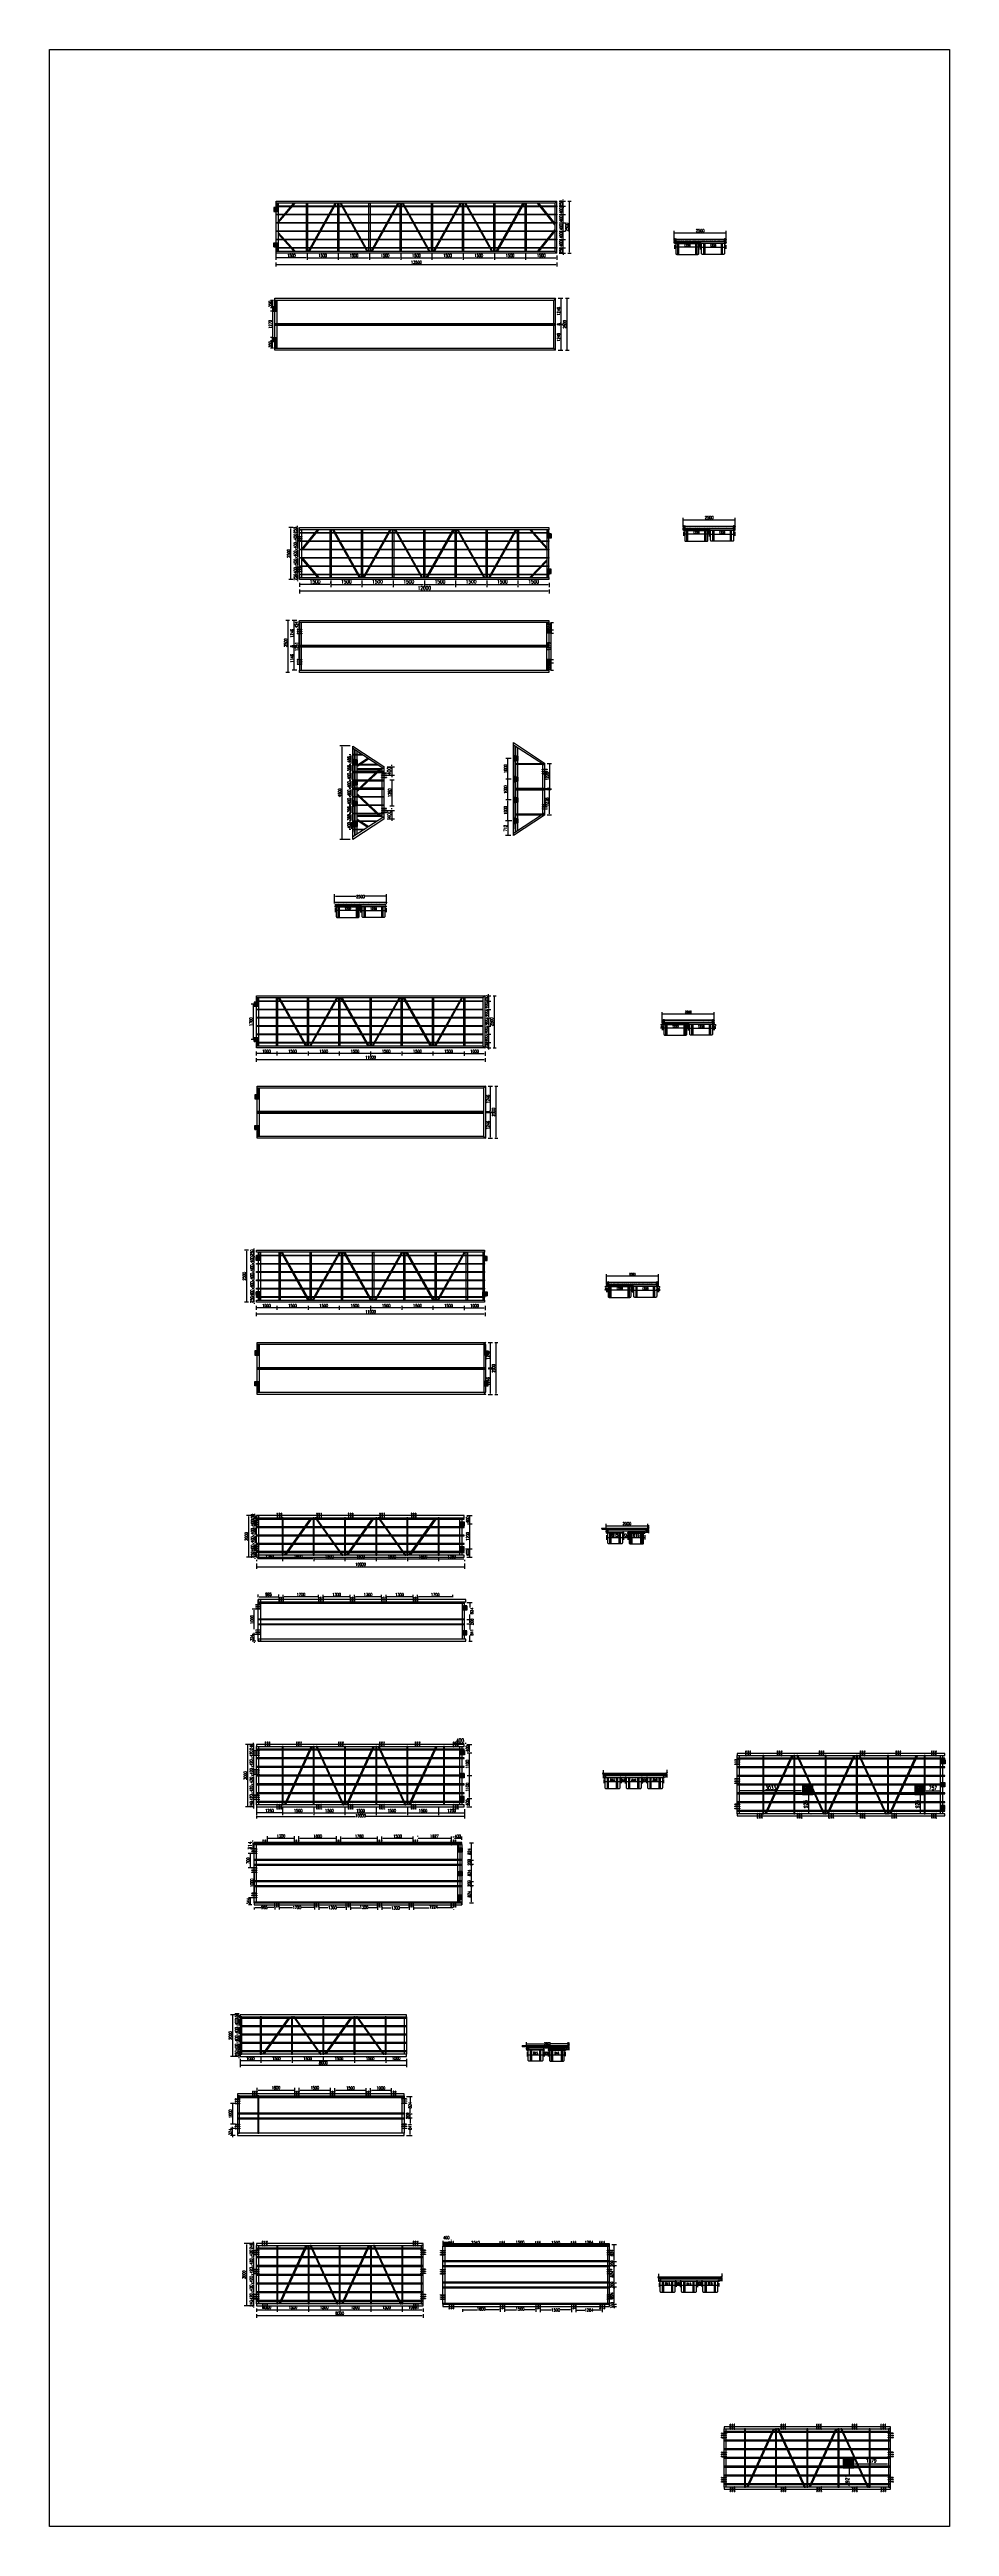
# Model space of a CAD drawing. Extents: x -18540 to 926017, y -610001 to -56924.
# Drawn here: x -18540 to 24699, y -610001 to -490906 of the extents above; entities that cross this region are included whole.
import ezdxf

# ---------------------------------------------------------------- set-up
doc = ezdxf.new("R2010")
doc.units = 0
doc.header["$LTSCALE"] = 10
doc.header["$MEASUREMENT"] = 0
doc.linetypes.add('线型2', pattern=[2.5, 1.5, -1])
for name, color, linetype in [('BJ02', 2, 'Continuous'), ('L-构造线', 6, 'Continuous'), ('W-STEEL_FRAME钢架', 3, 'Continuous'), ('W-STEEL_KEEL钢龙骨', 5, 'Continuous'), ('W-WOOD_FLOOR木地板', 30, 'Continuous'), ('塑木板', 32, 'Continuous'), ('房屋工字钢', 2, 'Continuous'), ('柱子底座', 2, 'Continuous'), ('橡胶块', 2, 'Continuous'), ('浮箱U槽', 5, 'Continuous'), ('螺栓孔位', 2, 'Continuous'), ('铝合金', 7, 'Continuous')]:
    doc.layers.add(name, color=color, linetype=linetype)
for name, color, linetype, lineweight in [('孔标注', 9, 'Continuous', 18), ('字符标注', 9, 'Continuous', 18), ('柱_主零件_实线', 51, 'Continuous', 18), ('柱_零件_实线', 3, 'Continuous', 18), ('螺栓组-普通_实线', 9, 'Continuous', 18), ('钢板标注', 9, 'Continuous', 18)]:
    doc.layers.add(name, color=color, linetype=linetype, lineweight=lineweight)
doc.styles.add('STANDARD_T3', font='simplex.shx', dxfattribs={"width": 0.7, "bigfont": 'gbcbig.shx'})
doc.dimstyles.new('W&&10', dxfattribs={"dimtxt": 35, "dimasz": 10, "dimexe": 25, "dimexo": 30, "dimgap": 10, "dimtad": 1, "dimdec": 0, "dimzin": 0, "dimdsep": 46, "dimtxsty": 'STANDARD_T3', "dimcen": 0.09, "dimclrd": 1, "dimclre": 1, "dimclrt": 7, "dimazin": 2, "dimtfac": 1, "dimtdec": 0, "dimtix": 1, "dimtmove": 2, "dimatfit": 3, "dimfxl": 100, "dimtolj": 1, "dimtzin": 0, "dimarcsym": 0})
doc.dimstyles.new('W&&30', dxfattribs={"dimtxt": 105, "dimasz": 30, "dimexe": 75, "dimexo": 90, "dimgap": 30, "dimtad": 1, "dimdec": 0, "dimzin": 0, "dimdsep": 46, "dimtxsty": 'STANDARD_T3', "dimcen": 0.09, "dimclrd": 1, "dimclre": 1, "dimclrt": 7, "dimazin": 2, "dimtfac": 1, "dimtdec": 0, "dimtix": 1, "dimtmove": 2, "dimatfit": 3, "dimfxl": 100, "dimtolj": 1, "dimtzin": 0, "dimarcsym": 0})
doc.dimstyles.new('W&&40', dxfattribs={"dimtxt": 140, "dimasz": 40, "dimexe": 100, "dimexo": 120, "dimgap": 40, "dimtad": 1, "dimdec": 0, "dimzin": 0, "dimdsep": 46, "dimtxsty": 'STANDARD_T3', "dimcen": 0.09, "dimclrd": 1, "dimclre": 1, "dimclrt": 7, "dimazin": 2, "dimtfac": 1, "dimtdec": 0, "dimtix": 1, "dimtmove": 2, "dimatfit": 3, "dimfxl": 100, "dimtolj": 1, "dimtzin": 0, "dimarcsym": 0})
doc.dimstyles.new('W&&50', dxfattribs={"dimtxt": 175, "dimasz": 50, "dimexe": 125, "dimexo": 150, "dimgap": 50, "dimtad": 1, "dimdec": 0, "dimzin": 0, "dimdsep": 46, "dimtxsty": 'STANDARD_T3', "dimcen": 0.09, "dimclrd": 1, "dimclre": 1, "dimclrt": 7, "dimazin": 2, "dimtfac": 1, "dimtdec": 0, "dimtix": 1, "dimtmove": 2, "dimatfit": 3, "dimfxl": 100, "dimtolj": 1, "dimtzin": 0, "dimarcsym": 0})

# ---------------------------------------------------------------- blocks, each defined once
blk = doc.blocks.new('*U2021')
at = {"layer": 'W-STEEL_KEEL钢龙骨', "color": 4}
blk.add_lwpolyline([(18, -4000), (18, 4000), (-18, 4000), (-18, -4000)], close=True, dxfattribs=at)
blk = doc.blocks.new('*U2022')
at = {"layer": 'W-STEEL_KEEL钢龙骨', "color": 0, "linetype": 'ByBlock', "lineweight": -2, "transparency": 16777216}
for p in [(0, 0), (420, 0), (840, 0), (1260, 0), (1680, 0), (2100, 0), (2520, 0)]:
    blk.add_blockref('*U2021', p, dxfattribs=at)
blk = doc.blocks.new('C-4')
at = {"layer": 'W-STEEL_FRAME钢架', "color": 1}
for points in [[(584103, 29109), (584103, 29159), (581306, 29159), (581306, 29109)], [(584106, 27759), (584106, 27709), (581306, 28992), (581306, 29042)], [(584103, 27609), (584103, 27659), (581306, 27659), (581306, 27609)], [(581306, 26278), (581306, 26228), (584106, 27510), (584106, 27560)], [(584103, 26110), (584103, 26160), (581306, 26160), (581306, 26110)], [(584106, 24760), (584106, 24710), (581306, 25992), (581306, 26042)], [(584103, 24610), (584103, 24660), (581306, 24660), (581306, 24610)], [(584106, 24471), (584106, 24521), (581306, 23238), (581306, 23188)], [(584103, 23110), (584103, 23160), (581306, 23160), (581306, 23110)]]:
    blk.add_lwpolyline(points, close=True, dxfattribs=at)
at = {"layer": '铝合金', "color": 2}
for points in [[(581306, 22135), (581306, 30135), (581206, 30135), (581206, 22135)], [(584106, 30135), (584106, 30045), (581306, 30045), (581306, 30135)], [(584106, 22135), (584106, 22225), (581306, 22225), (581306, 22135)]]:
    blk.add_lwpolyline(points, close=True, dxfattribs=at)
blk.add_lwpolyline([(584106, 22135), (584206, 22135), (584206, 30135), (584106, 30135), (584106, 22135)], dxfattribs=at)
at = {"layer": 'W-STEEL_KEEL钢龙骨'}
blk.add_blockref('*U2022', (581446, 26135), dxfattribs=at)
blk = doc.blocks.new('C-3')
at = {"layer": 'W-STEEL_FRAME钢架', "color": 1}
for points in [[(581866, 31359), (581866, 31409), (580069, 31409), (580069, 31359)], [(581869, 31259), (581869, 31309), (580069, 30026), (580069, 29976)], [(581866, 29859), (581866, 29909), (580069, 29909), (580069, 29859)], [(581869, 28509), (581869, 28459), (580069, 29741), (580069, 29791)], [(581866, 28359), (581866, 28409), (580069, 28409), (580069, 28359)], [(580069, 26996), (580069, 26946), (581869, 28227), (581869, 28277)], [(581866, 26859), (581866, 26909), (580069, 26909), (580069, 26859)], [(580069, 26759), (580069, 26809), (581869, 25528), (581869, 25478)], [(581869, 25359), (581869, 25409), (580069, 25409), (580069, 25359)]]:
    blk.add_lwpolyline(points, close=True, dxfattribs=at)
at = {"layer": 'W-STEEL_KEEL钢龙骨', "color": 4}
for points in [[(580137, 24384), (580137, 32384), (580102, 32384), (580102, 24384)], [(580537, 24384), (580537, 32384), (580502, 32384), (580502, 24384)], [(580937, 24384), (580937, 32384), (580902, 32384), (580902, 24384)], [(581337, 24384), (581337, 32384), (581302, 32384), (581302, 24384)], [(581737, 24384), (581737, 32384), (581702, 32384), (581702, 24384)]]:
    blk.add_lwpolyline(points, close=True, dxfattribs=at)
at = {"layer": '铝合金', "color": 2}
for points in [[(580069, 24384), (580069, 32384), (579969, 32384), (579969, 24384)], [(581869, 32384), (581869, 32294), (580069, 32294), (580069, 32384)], [(581869, 24384), (581869, 24474), (580069, 24474), (580069, 24384)]]:
    blk.add_lwpolyline(points, close=True, dxfattribs=at)
at = {"layer": '铝合金', "color": 3}
blk.add_lwpolyline([(581869, 24384), (581969, 24384), (581969, 32384), (581869, 32384), (581869, 24388)], dxfattribs=at)
blk = doc.blocks.new('01')
h = blk.add_hatch()
h.set_pattern_fill('HOUND', color=77, scale=5)
h.set_pattern_definition([(0, (0, 0), (31.75, 7.9375), [127, -63.5]), (90, (0, 0), (-7.9375, -31.75), [127, -63.5])])
h.paths.add_polyline_path([(50227, 12928), (50227, 12728), (50427, 12728), (50427, 12928)])
h.paths.add_polyline_path([(50382, 12893, -1), (50402, 12893, -1)], flags=16)
h.paths.add_polyline_path([(50252, 12893, -1), (50272, 12893, -1)], flags=16)
h.paths.add_polyline_path([(50402, 12763, -1), (50382, 12763, -1)], flags=16)
h.paths.add_polyline_path([(50272, 12763, -1), (50252, 12763, -1)], flags=16)
at = {"color": 251}
blk.add_lwpolyline([(50227, 12928), (50427, 12928), (50427, 12728), (50227, 12728)], close=True, dxfattribs=at)
at = {"color": 6}
for centre in [(50262, 12893), (50262, 12763), (50392, 12893), (50392, 12763)]:
    blk.add_circle(centre, 10, dxfattribs=at)
blk = doc.blocks.new('*U2023')
at = {"layer": 'W-STEEL_KEEL钢龙骨', "color": 4}
blk.add_lwpolyline([(17.5, -5040), (17.5, 4940), (-17.5, 4940), (-17.5, -5040)], close=True, dxfattribs=at)
blk = doc.blocks.new('*U2024')
at = {"layer": 'W-STEEL_KEEL钢龙骨', "color": 0, "linetype": 'ByBlock', "lineweight": -2, "transparency": 16777216}
for p in [(0, 0), (420, 0), (840, 0), (1260, 0), (1680, 0), (2100, 0), (2520, 0)]:
    blk.add_blockref('*U2023', p, dxfattribs=at)
blk = doc.blocks.new('C-2')
at = {"color": 6}
blk.add_lwpolyline([(594561, 64256), (594561, 64166), (591761, 64166), (591761, 64256)], close=True, dxfattribs=at)
at = {"layer": 'W-STEEL_FRAME钢架', "color": 1}
for points in [[(594558, 63376), (594558, 63426), (591761, 63426), (591761, 63376)], [(594561, 61768), (594561, 61718), (591761, 63001), (591761, 63051)], [(594558, 61618), (594558, 61668), (591761, 61668), (591761, 61618)], [(591761, 60287), (591761, 60237), (594561, 61518), (594561, 61568)], [(594558, 60118), (594558, 60168), (591761, 60168), (591761, 60118)], [(594561, 58768), (594561, 58718), (591761, 60001), (591761, 60051)], [(594558, 58618), (594558, 58668), (591761, 58668), (591761, 58618)], [(591761, 57305), (591761, 57255), (594561, 58537), (594561, 58587)], [(594558, 57118), (594558, 57168), (591761, 57168), (591761, 57118)], [(591761, 57018), (591761, 57068), (594561, 55787), (594561, 55737)], [(594561, 55619), (594561, 55669), (591761, 55669), (591761, 55619)]]:
    blk.add_lwpolyline(points, close=True, dxfattribs=at)
at = {"layer": '铝合金', "color": 2}
for points in [[(591761, 54393), (591761, 64373), (591661, 64373), (591661, 54393)], [(591761, 54393), (591761, 54493), (594561, 54493), (594561, 54393)]]:
    blk.add_lwpolyline(points, close=True, dxfattribs=at)
blk.add_lwpolyline([(594561, 54393), (594661, 54393), (594661, 64373), (594561, 64373), (594561, 54393)], dxfattribs=at)
at = {"color": 4, "rotation": 270}
for p in [(579233, 114620), (580333, 114603)]:
    blk.add_blockref('01', p, dxfattribs=at)
at = {"color": 4, "xscale": -1, "rotation": 90}
blk.add_blockref('01', (607089, 114603), dxfattribs=at)
at = {"layer": 'W-STEEL_KEEL钢龙骨'}
blk.add_blockref('*U2024', (591900, 59433), dxfattribs=at)
blk = doc.blocks.new('*D261')
at = {"layer": 'Defpoints', "color": 0, "transparency": 16777216}
for p in [(-5845, -563295), (-4345, -563295), (-4345, -563480)]:
    blk.add_point(p, dxfattribs=at)
at = {"layer": '螺栓孔位', "color": 1, "lineweight": -2, "transparency": 16777216}
for p, q in [((-5845, -563415), (-5845, -563580)), ((-5805, -563480), (-4385, -563480)), ((-4345, -563415), (-4345, -563580))]:
    blk.add_line(p, q, dxfattribs=at)
at = {"layer": '螺栓孔位', "color": 1, "transparency": 16777216}
for points in [[(-5805, -563474), (-5805, -563487), (-5845, -563480)], [(-4385, -563474), (-4385, -563487), (-4345, -563480)]]:
    blk.add_solid(points, dxfattribs=at)
at = {"layer": '螺栓孔位', "color": 7, "transparency": 16777216, "insert": (-5095, -563370), "char_height": 140, "attachment_point": 5, "style": 'STANDARD_T3'}
blk.add_mtext('\\A1;1500', dxfattribs=at)
blk = doc.blocks.new('*D262')
at = {"layer": 'Defpoints', "color": 0, "transparency": 16777216}
for p in [(-4345, -563295), (-2845, -563295), (-2845, -563480)]:
    blk.add_point(p, dxfattribs=at)
at = {"layer": '螺栓孔位', "color": 1, "lineweight": -2, "transparency": 16777216}
for p, q in [((-4345, -563415), (-4345, -563580)), ((-4305, -563480), (-2885, -563480)), ((-2845, -563415), (-2845, -563580))]:
    blk.add_line(p, q, dxfattribs=at)
at = {"layer": '螺栓孔位', "color": 1, "transparency": 16777216}
for points in [[(-4305, -563474), (-4305, -563487), (-4345, -563480)], [(-2885, -563474), (-2885, -563487), (-2845, -563480)]]:
    blk.add_solid(points, dxfattribs=at)
at = {"layer": '螺栓孔位', "color": 7, "transparency": 16777216, "insert": (-3595, -563370), "char_height": 140, "attachment_point": 5, "style": 'STANDARD_T3'}
blk.add_mtext('\\A1;1500', dxfattribs=at)
blk = doc.blocks.new('*D263')
at = {"layer": 'Defpoints', "color": 0, "transparency": 16777216}
for p in [(-2845, -563295), (-1346, -563295), (-1346, -563480)]:
    blk.add_point(p, dxfattribs=at)
at = {"layer": '螺栓孔位', "color": 1, "lineweight": -2, "transparency": 16777216}
for p, q in [((-2845, -563415), (-2845, -563580)), ((-2805, -563480), (-1386, -563480)), ((-1346, -563415), (-1346, -563580))]:
    blk.add_line(p, q, dxfattribs=at)
at = {"layer": '螺栓孔位', "color": 1, "transparency": 16777216}
for points in [[(-2805, -563474), (-2805, -563487), (-2845, -563480)], [(-1386, -563474), (-1386, -563487), (-1346, -563480)]]:
    blk.add_solid(points, dxfattribs=at)
at = {"layer": '螺栓孔位', "color": 7, "transparency": 16777216, "insert": (-2096, -563370), "char_height": 140, "attachment_point": 5, "style": 'STANDARD_T3'}
blk.add_mtext('\\A1;1500', dxfattribs=at)
blk = doc.blocks.new('*D264')
at = {"layer": 'Defpoints', "color": 0, "transparency": 16777216}
for p in [(-1346, -563295), (154, -563295), (154, -563480)]:
    blk.add_point(p, dxfattribs=at)
at = {"layer": '螺栓孔位', "color": 1, "lineweight": -2, "transparency": 16777216}
for p, q in [((-1346, -563415), (-1346, -563580)), ((-1306, -563480), (114, -563480)), ((154, -563415), (154, -563580))]:
    blk.add_line(p, q, dxfattribs=at)
at = {"layer": '螺栓孔位', "color": 1, "transparency": 16777216}
for points in [[(-1306, -563474), (-1306, -563487), (-1346, -563480)], [(114, -563474), (114, -563487), (154, -563480)]]:
    blk.add_solid(points, dxfattribs=at)
at = {"layer": '螺栓孔位', "color": 7, "transparency": 16777216, "insert": (-596, -563370), "char_height": 140, "attachment_point": 5, "style": 'STANDARD_T3'}
blk.add_mtext('\\A1;1500', dxfattribs=at)
blk = doc.blocks.new('*D265')
at = {"layer": 'Defpoints', "color": 0, "transparency": 16777216}
for p in [(154, -563295), (1405, -563397), (1405, -563480)]:
    blk.add_point(p, dxfattribs=at)
at = {"layer": '螺栓孔位', "color": 1, "lineweight": -2, "transparency": 16777216}
for p, q in [((154, -563415), (154, -563580)), ((194, -563480), (1365, -563480)), ((1405, -563517), (1405, -563580))]:
    blk.add_line(p, q, dxfattribs=at)
at = {"layer": '螺栓孔位', "color": 1, "transparency": 16777216}
for points in [[(194, -563474), (194, -563487), (154, -563480)], [(1365, -563474), (1365, -563487), (1405, -563480)]]:
    blk.add_solid(points, dxfattribs=at)
at = {"layer": '螺栓孔位', "color": 7, "transparency": 16777216, "insert": (780, -563370), "char_height": 140, "attachment_point": 5, "style": 'STANDARD_T3'}
blk.add_mtext('\\A1;1250', dxfattribs=at)
blk = doc.blocks.new('*D266')
at = {"layer": 'Defpoints', "color": 0, "transparency": 16777216}
for p in [(-8596, -563580), (1404, -563580), (1404, -563854)]:
    blk.add_point(p, dxfattribs=at)
at = {"layer": '螺栓孔位', "color": 1, "lineweight": -2, "transparency": 16777216}
for p, q in [((-8596, -563700), (-8596, -563954)), ((-8556, -563854), (1364, -563854)), ((1404, -563700), (1404, -563954))]:
    blk.add_line(p, q, dxfattribs=at)
at = {"layer": '螺栓孔位', "color": 1, "transparency": 16777216}
for points in [[(-8556, -563848), (-8556, -563861), (-8596, -563854)], [(1364, -563848), (1364, -563861), (1404, -563854)]]:
    blk.add_solid(points, dxfattribs=at)
at = {"layer": '螺栓孔位', "color": 7, "transparency": 16777216, "insert": (-3596, -563744), "char_height": 140, "attachment_point": 5, "style": 'STANDARD_T3'}
blk.add_mtext('\\A1;10000', dxfattribs=at)
blk = doc.blocks.new('1')
at = {"lineweight": -3}
for p, q in [((-1521938, 1214338), (-1521935, 1214338)), ((-1521938, 1214336), (-1521931, 1214336)), ((-1521938, 1214336), (-1521914, 1214336)), ((-1521938, 1214136), (-1521931, 1214136)), ((-1521938, 1214136), (-1521914, 1214136)), ((-1521938, 1214134), (-1521935, 1214134)), ((-1521936, 1214341), (-1521936, 1214346)), ((-1521936, 1214346), (-1521916, 1214346)), ((-1521935, 1214341), (-1521936, 1214341)), ((-1521935, 1214131), (-1521936, 1214131)), ((-1521936, 1214131), (-1521936, 1214126)), ((-1521936, 1214126), (-1521916, 1214126)), ((-1521934, 1214347), (-1521932, 1214347)), ((-1521934, 1214125), (-1521932, 1214125)), ((-1521933, 1214352), (-1521931, 1214355)), ((-1521933, 1214136), (-1521933, 1214352)), ((-1521919, 1214352), (-1521933, 1214352)), ((-1521932, 1214347), (-1521919, 1214347)), ((-1521932, 1214346), (-1521932, 1214341)), ((-1521932, 1214126), (-1521932, 1214131)), ((-1521932, 1214125), (-1521919, 1214125)), ((-1521921, 1214355), (-1521931, 1214355)), ((-1521919, 1214352), (-1521921, 1214355)), ((-1521919, 1214347), (-1521921, 1214347)), ((-1521921, 1214346), (-1521921, 1214341)), ((-1521921, 1214126), (-1521921, 1214131)), ((-1521919, 1214125), (-1521921, 1214125)), ((-1521919, 1214136), (-1521919, 1214352)), ((-1521917, 1214341), (-1521916, 1214341)), ((-1521914, 1214338), (-1521917, 1214338)), ((-1521914, 1214134), (-1521917, 1214134)), ((-1521917, 1214131), (-1521916, 1214131)), ((-1521916, 1214341), (-1521916, 1214346)), ((-1521916, 1214131), (-1521916, 1214126))]:
    blk.add_line(p, q, dxfattribs=at)
at = {"color": 1}
for p, q in [((-1521936, 1214346), (-1521934, 1214347)), ((-1521919, 1214347), (-1521916, 1214346))]:
    blk.add_line(p, q, dxfattribs=at)
at = {"color": 6, "lineweight": -3}
for p, q in [((-1521931, 1214136), (-1521931, 1214355)), ((-1521921, 1214136), (-1521921, 1214355))]:
    blk.add_line(p, q, dxfattribs=at)
at = {"lineweight": -3}
for points in [[(-1521933, 1214336), (-1521938, 1214336), (-1521938, 1214338), (-1521914, 1214338), (-1521914, 1214336), (-1521919, 1214336)], [(-1521933, 1214136), (-1521938, 1214136), (-1521938, 1214134), (-1521914, 1214134), (-1521914, 1214136), (-1521919, 1214136)], [(-1521935, 1214338), (-1521935, 1214341), (-1521917, 1214341), (-1521917, 1214338)], [(-1521935, 1214134), (-1521935, 1214131), (-1521917, 1214131), (-1521917, 1214134)]]:
    blk.add_lwpolyline(points, dxfattribs=at)
for centre, radius, start, end in [((-1521934, 1214129), 3.22, 223.60282, 316.39718), ((-1521926, 1214140), 14.7, 248.76069, 291.23931), ((-1521919, 1214129), 3.22, 223.60282, 316.39718)]:
    blk.add_arc(centre, radius, start, end, dxfattribs=at)
blk = doc.blocks.new('螺栓孔位')
at = {"layer": '螺栓孔位', "color": 1, "rotation": 270}
for p in [(-1214244, -1521833), (-1214244, -1521933), (-1214244, -1522033)]:
    blk.add_blockref('1', p, dxfattribs=at)
blk = doc.blocks.new('*D267')
at = {"layer": 'Defpoints', "color": 0, "transparency": 16777216}
for p in [(-857, -565305), (-857, -565436), (842, -565436)]:
    blk.add_point(p, dxfattribs=at)
at = {"layer": '螺栓孔位', "color": 1, "lineweight": -2, "transparency": 16777216}
for p, q in [((-857, -565316), (-857, -565205)), ((802, -565305), (-817, -565305)), ((842, -565316), (842, -565205))]:
    blk.add_line(p, q, dxfattribs=at)
at = {"layer": '螺栓孔位', "color": 1, "transparency": 16777216}
for points in [[(-817, -565298), (-817, -565312), (-857, -565305)], [(802, -565298), (802, -565312), (842, -565305)]]:
    blk.add_solid(points, dxfattribs=at)
at = {"layer": '螺栓孔位', "color": 7, "transparency": 16777216, "insert": (-8, -565195), "char_height": 140, "attachment_point": 5, "style": 'STANDARD_T3'}
blk.add_mtext('\\A1;1700', dxfattribs=at)
blk = doc.blocks.new('*D268')
at = {"layer": 'Defpoints', "color": 0, "transparency": 16777216}
for p in [(-2372, -565305), (-2372, -565436), (-1071, -565436)]:
    blk.add_point(p, dxfattribs=at)
at = {"layer": '螺栓孔位', "color": 1, "lineweight": -2, "transparency": 16777216}
for p, q in [((-2372, -565316), (-2372, -565205)), ((-1111, -565305), (-2332, -565305)), ((-1071, -565316), (-1071, -565205))]:
    blk.add_line(p, q, dxfattribs=at)
at = {"layer": '螺栓孔位', "color": 1, "transparency": 16777216}
for points in [[(-2332, -565298), (-2332, -565312), (-2372, -565305)], [(-1111, -565298), (-1111, -565312), (-1071, -565305)]]:
    blk.add_solid(points, dxfattribs=at)
at = {"layer": '螺栓孔位', "color": 7, "transparency": 16777216, "insert": (-1722, -565195), "char_height": 140, "attachment_point": 5, "style": 'STANDARD_T3'}
blk.add_mtext('\\A1;1300', dxfattribs=at)
blk = doc.blocks.new('*D269')
at = {"layer": 'Defpoints', "color": 0, "transparency": 16777216}
for p in [(-3886, -565304), (-3886, -565436), (-2586, -565436)]:
    blk.add_point(p, dxfattribs=at)
at = {"layer": '螺栓孔位', "color": 1, "lineweight": -2, "transparency": 16777216}
for p, q in [((-3886, -565316), (-3886, -565204)), ((-2626, -565304), (-3846, -565304)), ((-2586, -565316), (-2586, -565204))]:
    blk.add_line(p, q, dxfattribs=at)
at = {"layer": '螺栓孔位', "color": 1, "transparency": 16777216}
for points in [[(-3846, -565297), (-3846, -565311), (-3886, -565304)], [(-2626, -565297), (-2626, -565311), (-2586, -565304)]]:
    blk.add_solid(points, dxfattribs=at)
at = {"layer": '螺栓孔位', "color": 7, "transparency": 16777216, "insert": (-3236, -565194), "char_height": 140, "attachment_point": 5, "style": 'STANDARD_T3'}
blk.add_mtext('\\A1;1300', dxfattribs=at)
blk = doc.blocks.new('*D270')
at = {"layer": 'Defpoints', "color": 0, "transparency": 16777216}
for p in [(-5400, -565301), (-5400, -565436), (-4100, -565436)]:
    blk.add_point(p, dxfattribs=at)
at = {"layer": '螺栓孔位', "color": 1, "lineweight": -2, "transparency": 16777216}
for p, q in [((-5400, -565316), (-5400, -565201)), ((-4140, -565301), (-5360, -565301)), ((-4100, -565316), (-4100, -565201))]:
    blk.add_line(p, q, dxfattribs=at)
at = {"layer": '螺栓孔位', "color": 1, "transparency": 16777216}
for points in [[(-5360, -565295), (-5360, -565308), (-5400, -565301)], [(-4140, -565295), (-4140, -565308), (-4100, -565301)]]:
    blk.add_solid(points, dxfattribs=at)
at = {"layer": '螺栓孔位', "color": 7, "transparency": 16777216, "insert": (-4750, -565191), "char_height": 140, "attachment_point": 5, "style": 'STANDARD_T3'}
blk.add_mtext('\\A1;1300', dxfattribs=at)
blk = doc.blocks.new('*D271')
at = {"layer": 'Defpoints', "color": 0, "transparency": 16777216}
for p in [(-7314, -565300), (-7314, -565436), (-5614, -565436)]:
    blk.add_point(p, dxfattribs=at)
at = {"layer": '螺栓孔位', "color": 1, "lineweight": -2, "transparency": 16777216}
for p, q in [((-7314, -565316), (-7314, -565200)), ((-5654, -565300), (-7274, -565300)), ((-5614, -565316), (-5614, -565200))]:
    blk.add_line(p, q, dxfattribs=at)
at = {"layer": '螺栓孔位', "color": 1, "transparency": 16777216}
for points in [[(-7274, -565294), (-7274, -565307), (-7314, -565300)], [(-5654, -565294), (-5654, -565307), (-5614, -565300)]]:
    blk.add_solid(points, dxfattribs=at)
at = {"layer": '螺栓孔位', "color": 7, "transparency": 16777216, "insert": (-6464, -565190), "char_height": 140, "attachment_point": 5, "style": 'STANDARD_T3'}
blk.add_mtext('\\A1;1700', dxfattribs=at)
blk = doc.blocks.new('*D272')
at = {"layer": 'Defpoints', "color": 0, "transparency": 16777216}
for p in [(-1053, -580112), (-1053, -580254), (872, -580217)]:
    blk.add_point(p, dxfattribs=at)
at = {"layer": '螺栓孔位', "color": 1, "lineweight": -2, "transparency": 16777216}
for p, q in [((-1053, -580232), (-1053, -580354)), ((-1013, -580254), (-296, -580254)), ((832, -580254), (115, -580254)), ((872, -580337), (872, -580354))]:
    blk.add_line(p, q, dxfattribs=at)
at = {"layer": '螺栓孔位', "color": 1, "transparency": 16777216}
for points in [[(-1013, -580247), (-1013, -580260), (-1053, -580254)], [(832, -580247), (832, -580260), (872, -580254)]]:
    blk.add_solid(points, dxfattribs=at)
at = {"layer": '螺栓孔位', "color": 7, "transparency": 16777216, "insert": (-91, -580214), "char_height": 140, "attachment_point": 5, "style": 'STANDARD_T3'}
blk.add_mtext('\\A1;1924', dxfattribs=at)
blk = doc.blocks.new('*D273')
at = {"layer": 'Defpoints', "color": 0, "transparency": 16777216}
for p in [(-2567, -580112), (-2567, -580258), (-1267, -580112)]:
    blk.add_point(p, dxfattribs=at)
at = {"layer": '螺栓孔位', "color": 1, "lineweight": -2, "transparency": 16777216}
for p, q in [((-2567, -580232), (-2567, -580358)), ((-2527, -580258), (-2120, -580258)), ((-1307, -580258), (-1714, -580258)), ((-1267, -580232), (-1267, -580358))]:
    blk.add_line(p, q, dxfattribs=at)
at = {"layer": '螺栓孔位', "color": 1, "transparency": 16777216}
for points in [[(-2527, -580251), (-2527, -580265), (-2567, -580258)], [(-1307, -580251), (-1307, -580265), (-1267, -580258)]]:
    blk.add_solid(points, dxfattribs=at)
at = {"layer": '螺栓孔位', "color": 7, "transparency": 16777216, "insert": (-1917, -580258), "char_height": 140, "attachment_point": 5, "style": 'STANDARD_T3'}
blk.add_mtext('\\A1;1300', dxfattribs=at)
blk = doc.blocks.new('*D274')
at = {"layer": 'Defpoints', "color": 0, "transparency": 16777216}
for p in [(-4081, -580112), (-4081, -580256), (-2781, -580112)]:
    blk.add_point(p, dxfattribs=at)
at = {"layer": '螺栓孔位', "color": 1, "lineweight": -2, "transparency": 16777216}
for p, q in [((-4081, -580232), (-4081, -580356)), ((-4041, -580256), (-3635, -580256)), ((-2821, -580256), (-3228, -580256)), ((-2781, -580232), (-2781, -580356))]:
    blk.add_line(p, q, dxfattribs=at)
at = {"layer": '螺栓孔位', "color": 1, "transparency": 16777216}
for points in [[(-4041, -580249), (-4041, -580262), (-4081, -580256)], [(-2821, -580249), (-2821, -580262), (-2781, -580256)]]:
    blk.add_solid(points, dxfattribs=at)
at = {"layer": '螺栓孔位', "color": 7, "transparency": 16777216, "insert": (-3431, -580232), "char_height": 140, "attachment_point": 5, "style": 'STANDARD_T3'}
blk.add_mtext('\\A1;1300', dxfattribs=at)
blk = doc.blocks.new('*D276')
at = {"layer": 'Defpoints', "color": 0, "transparency": 16777216}
for p in [(-5595, -580112), (-5595, -580247), (-4295, -580112)]:
    blk.add_point(p, dxfattribs=at)
at = {"layer": '螺栓孔位', "color": 1, "lineweight": -2, "transparency": 16777216}
for p, q in [((-5595, -580232), (-5595, -580347)), ((-5555, -580247), (-5149, -580247)), ((-4335, -580247), (-4742, -580247)), ((-4295, -580232), (-4295, -580347))]:
    blk.add_line(p, q, dxfattribs=at)
at = {"layer": '螺栓孔位', "color": 1, "transparency": 16777216}
for points in [[(-5555, -580240), (-5555, -580253), (-5595, -580247)], [(-4335, -580240), (-4335, -580253), (-4295, -580247)]]:
    blk.add_solid(points, dxfattribs=at)
at = {"layer": '螺栓孔位', "color": 7, "transparency": 16777216, "insert": (-4945, -580244), "char_height": 140, "attachment_point": 5, "style": 'STANDARD_T3'}
blk.add_mtext('\\A1;1300', dxfattribs=at)
blk = doc.blocks.new('*D275')
at = {"layer": 'Defpoints', "color": 0, "transparency": 16777216}
for p in [(-7509, -580112), (-7509, -580239), (-5809, -580112)]:
    blk.add_point(p, dxfattribs=at)
at = {"layer": '螺栓孔位', "color": 1, "lineweight": -2, "transparency": 16777216}
for p, q in [((-7509, -580232), (-7509, -580339)), ((-7469, -580239), (-6863, -580239)), ((-5849, -580239), (-6456, -580239)), ((-5809, -580232), (-5809, -580339))]:
    blk.add_line(p, q, dxfattribs=at)
at = {"layer": '螺栓孔位', "color": 1, "transparency": 16777216}
for points in [[(-7469, -580233), (-7469, -580246), (-7509, -580239)], [(-5849, -580233), (-5849, -580246), (-5809, -580239)]]:
    blk.add_solid(points, dxfattribs=at)
at = {"layer": '螺栓孔位', "color": 7, "transparency": 16777216, "insert": (-6659, -580239), "char_height": 140, "attachment_point": 5, "style": 'STANDARD_T3'}
blk.add_mtext('\\A1;1700', dxfattribs=at)
blk = doc.blocks.new('*D1659')
at = {"color": 1, "lineweight": -2, "transparency": 16777216}
for p, q in [((624124, 29654), (624117, 29654)), ((624119, 29354), (624167, 29354)), ((624142, 29644), (624142, 29364))]:
    blk.add_line(p, q, dxfattribs=at)
at = {"color": 1, "transparency": 16777216}
for points in [[(624140, 29644), (624144, 29644), (624142, 29654)], [(624140, 29364), (624144, 29364), (624142, 29354)]]:
    blk.add_solid(points, dxfattribs=at)
at = {"layer": 'Defpoints', "color": 0, "transparency": 16777216}
for p in [(624089, 29354), (624142, 29354), (624154, 29654)]:
    blk.add_point(p, dxfattribs=at)
at = {"color": 7, "transparency": 16777216, "insert": (624114, 29504), "char_height": 35, "attachment_point": 5, "rotation": 90, "style": 'STANDARD_T3'}
blk.add_mtext('\\A1;300', dxfattribs=at)
blk = doc.blocks.new('*D1660')
at = {"color": 1, "lineweight": -2, "transparency": 16777216}
for p, q in [((624119, 27654), (624178, 27654)), ((624153, 27364), (624153, 27644)), ((624124, 27354), (624128, 27354))]:
    blk.add_line(p, q, dxfattribs=at)
at = {"color": 1, "transparency": 16777216}
for points in [[(624151, 27644), (624154, 27644), (624153, 27654)], [(624151, 27364), (624154, 27364), (624153, 27354)]]:
    blk.add_solid(points, dxfattribs=at)
at = {"layer": 'Defpoints', "color": 0, "transparency": 16777216}
for p in [(624089, 27654), (624153, 27654), (624154, 27354)]:
    blk.add_point(p, dxfattribs=at)
at = {"color": 7, "transparency": 16777216, "insert": (624125, 27504), "char_height": 35, "attachment_point": 5, "rotation": 90, "style": 'STANDARD_T3'}
blk.add_mtext('\\A1;300', dxfattribs=at)
blk = doc.blocks.new('*U2035')
at = {"layer": 'W-STEEL_KEEL钢龙骨', "color": 4}
blk.add_lwpolyline([(-6740, 17.5), (6740, 17.5), (6740, -17.5), (-6740, -17.5)], close=True, dxfattribs=at)
blk = doc.blocks.new('*U2036')
at = {"layer": 'W-STEEL_KEEL钢龙骨', "color": 0, "linetype": 'ByBlock', "lineweight": -2, "transparency": 16777216}
for p in [(0, 2000), (0, 1600), (0, 1200), (0, 800), (0, 400), (0, 0)]:
    blk.add_blockref('*U2035', p, dxfattribs=at)
blk = doc.blocks.new('*D1658')
at = {"color": 1, "lineweight": -2, "transparency": 16777216}
for p, q in [((624536, 28052), (624482, 28052)), ((624507, 28341), (624507, 28062)), ((624531, 28351), (624532, 28351))]:
    blk.add_line(p, q, dxfattribs=at)
at = {"color": 1, "transparency": 16777216}
for points in [[(624506, 28341), (624509, 28341), (624507, 28351)], [(624506, 28062), (624509, 28062), (624507, 28052)]]:
    blk.add_solid(points, dxfattribs=at)
at = {"layer": 'Defpoints', "color": 0, "transparency": 16777216}
for p in [(624501, 28351), (624507, 28052), (624566, 28052)]:
    blk.add_point(p, dxfattribs=at)
at = {"color": 7, "transparency": 16777216, "insert": (624480, 28201), "char_height": 35, "attachment_point": 5, "rotation": 90, "style": 'STANDARD_T3'}
blk.add_mtext('\\A1;300', dxfattribs=at)
blk = doc.blocks.new('*D1657')
at = {"color": 1, "lineweight": -2, "transparency": 16777216}
for p, q in [((624536, 26351), (624488, 26351)), ((624513, 26061), (624513, 26341)), ((624531, 26051), (624538, 26051))]:
    blk.add_line(p, q, dxfattribs=at)
at = {"color": 1, "transparency": 16777216}
for points in [[(624511, 26341), (624515, 26341), (624513, 26351)], [(624511, 26061), (624515, 26061), (624513, 26051)]]:
    blk.add_solid(points, dxfattribs=at)
at = {"layer": 'Defpoints', "color": 0, "transparency": 16777216}
for p in [(624513, 26351), (624566, 26351), (624501, 26051)]:
    blk.add_point(p, dxfattribs=at)
at = {"color": 7, "transparency": 16777216, "insert": (624486, 26201), "char_height": 35, "attachment_point": 5, "rotation": 90, "style": 'STANDARD_T3'}
blk.add_mtext('\\A1;300', dxfattribs=at)
blk = doc.blocks.new('*U2015')
at = {"layer": 'W-STEEL_KEEL钢龙骨', "color": 4}
blk.add_lwpolyline([(-6740, 17.5), (5240, 17.5), (5240, -17.5), (-6740, -17.5)], close=True, dxfattribs=at)
blk = doc.blocks.new('*U2016')
at = {"layer": 'W-STEEL_KEEL钢龙骨', "color": 0, "linetype": 'ByBlock', "lineweight": -2, "transparency": 16777216}
for p in [(0, 2000), (0, 1600), (0, 1200), (0, 800), (0, 400), (0, 0)]:
    blk.add_blockref('*U2015', p, dxfattribs=at)
blk = doc.blocks.new('橡胶块')
h = blk.add_hatch(color=6)
h.dxf.hatch_style = 1
h.paths.add_polyline_path([(100, 126), (10, 126), (10, -124), (100, -124)])
h.paths.add_polyline_path([(55, 66, -1), (75, 66, -1)], flags=16)
h.paths.add_polyline_path([(75, -64, -1), (55, -64, -1)], flags=16)
at = {"color": 2}
for points in [[(100, 126), (10, 126), (10, -124), (100, -124)], [(10, 106), (100, 106), (100, -104), (10, -104)]]:
    blk.add_lwpolyline(points, close=True, dxfattribs=at)
for points in [[(55, 66, -1), (75, 66, -1)], [(75, -64, -1), (55, -64, -1)]]:
    blk.add_lwpolyline(points, format="xyb", close=True, dxfattribs=at)
for centre in [(65, 66), (65, -64)]:
    blk.add_circle(centre, 10, dxfattribs=at)
at = {"layer": '柱子底座', "color": 2}
blk.add_lwpolyline([(-95, -100), (95, -100, 0.4142136), (100, -95), (100, 95, 0.4142136), (95, 100), (-95, 100, 0.4142136), (-100, 95), (-100, -95, 0.4142136)], format="xyb", close=True, dxfattribs=at)
at = {"color": 4, "rotation": 180}
blk.add_blockref('01', (50327, 12828), dxfattribs=at)
blk = doc.blocks.new('A-3')
at = {"color": 4}
for p, q in [((614369, 24539), (614369, 28785)), ((614369, 28764), (614369, 24764)), ((614369, 28764), (614369, 28664))]:
    blk.add_line(p, q, dxfattribs=at)
blk.add_lwpolyline([(614476, 28716), (614476, 24610)], dxfattribs=at)
at = {"layer": 'W-STEEL_FRAME钢架', "color": 1}
for p, q in [((614576, 27998), (615081, 28323)), ((614576, 27939), (615127, 28294)), ((615769, 27819), (614576, 27819)), ((615769, 27769), (614576, 27769)), ((615701, 27769), (614576, 26719)), ((615629, 27769), (614576, 26788)), ((615701, 25569), (614576, 26619)), ((615629, 25568), (614576, 26549)), ((615769, 25569), (614576, 25569)), ((615769, 25519), (614576, 25519)), ((614576, 25398), (615137, 25037)), ((614576, 25339), (615091, 25007))]:
    blk.add_line(p, q, dxfattribs=at)
at = {"layer": 'W-STEEL_FRAME钢架'}
for points in [[(615869, 27812), (614369, 28785), (614369, 28905), (615869, 27931), (615869, 27812)], [(615869, 25512), (615869, 25393), (614369, 24422), (614369, 24539)], [(615869, 25512), (614369, 24539)]]:
    blk.add_lwpolyline(points, dxfattribs=at)
at = {"layer": 'W-STEEL_KEEL钢龙骨', "color": 4}
for points in [[(614841, 28479), (614389, 28479), (614389, 28514), (614787, 28514)], [(614389, 28045), (615509, 28045)], [(614389, 28045), (614389, 28010), (615563, 28010)], [(615869, 27679), (614389, 27679), (614389, 27644), (615869, 27644)], [(615869, 27608), (615869, 27608)], [(615869, 27573), (615869, 27573)], [(614389, 27279), (615869, 27279)], [(614389, 27279), (614389, 27244), (615869, 27244)], [(615869, 26879), (614389, 26879), (614389, 26844), (615869, 26844)], [(615869, 26445), (614389, 26445), (614389, 26480), (615869, 26480)], [(615869, 27228), (615869, 27228)], [(615869, 27193), (615869, 27193)], [(615869, 26848), (615869, 26848)], [(615869, 26813), (615869, 26813)], [(615869, 26468), (615869, 26468)], [(615869, 26433), (615869, 26433)], [(615869, 26045), (614389, 26037), (614389, 26080), (615869, 26080)], [(615869, 25645), (614389, 25645), (614389, 25680), (615869, 25680)], [(615509, 25279), (614389, 25279), (614389, 25314), (615563, 25314)], [(615869, 26053), (615869, 26053)], [(615869, 25708), (615869, 25708)], [(615869, 25673), (615869, 25673)], [(614893, 24879), (614389, 24879), (614389, 24914), (614946, 24914)]]:
    blk.add_lwpolyline(points, dxfattribs=at)
at = {"layer": '塑木板', "color": 6}
for p, q in [((614466, 24603), (614466, 28722)), ((614466, 24603), (614466, 28722)), ((614486, 24617), (614486, 28709)), ((614486, 24617), (614486, 28709)), ((614576, 24677), (614576, 28651)), ((614576, 24677), (614576, 28651))]:
    blk.add_line(p, q, dxfattribs=at)
at = {"layer": '铝合金', "color": 2}
for p, q in [((615769, 27877), (615769, 25447)), ((615869, 27812), (615869, 25512)), ((615869, 27812), (615869, 25512)), ((615869, 27812), (615869, 25512)), ((615869, 27812), (615869, 25512)), ((615869, 27812), (615869, 25512)), ((615869, 27812), (615869, 25512)), ((615869, 27812), (615869, 25512))]:
    blk.add_line(p, q, dxfattribs=at)
blk.add_lwpolyline([(615869, 26088), (615869, 26088)], dxfattribs=at)
at = {"layer": '橡胶块', "color": 2, "rotation": 180}
for p in [(614476, 28145), (614476, 27145), (614476, 26145), (614476, 25145)]:
    blk.add_blockref('橡胶块', p, dxfattribs=at)
blk = doc.blocks.new('*D1656')
at = {"color": 1, "lineweight": -2, "transparency": 16777216}
for p, q in [((627658, 51650), (627648, 51650)), ((627673, 51360), (627673, 51640)), ((627683, 51350), (627698, 51350))]:
    blk.add_line(p, q, dxfattribs=at)
at = {"color": 1, "transparency": 16777216}
for points in [[(627671, 51640), (627674, 51640), (627673, 51650)], [(627671, 51360), (627674, 51360), (627673, 51350)]]:
    blk.add_solid(points, dxfattribs=at)
at = {"layer": 'Defpoints', "color": 0, "transparency": 16777216}
for p in [(627653, 51350), (627673, 51650), (627688, 51650)]:
    blk.add_point(p, dxfattribs=at)
at = {"color": 7, "transparency": 16777216, "insert": (627645, 51500), "char_height": 35, "attachment_point": 5, "rotation": 90, "style": 'STANDARD_T3'}
blk.add_mtext('\\A1;300', dxfattribs=at)
blk = doc.blocks.new('*D1655')
at = {"color": 1, "lineweight": -2, "transparency": 16777216}
for p, q in [((627623, 53650), (627623, 53650)), ((627648, 53640), (627648, 53361)), ((627658, 53351), (627623, 53351))]:
    blk.add_line(p, q, dxfattribs=at)
at = {"color": 1, "transparency": 16777216}
for points in [[(627646, 53640), (627650, 53640), (627648, 53650)], [(627646, 53361), (627650, 53361), (627648, 53351)]]:
    blk.add_solid(points, dxfattribs=at)
at = {"layer": 'Defpoints', "color": 0, "transparency": 16777216}
for p in [(627653, 53650), (627648, 53351), (627688, 53351)]:
    blk.add_point(p, dxfattribs=at)
at = {"color": 7, "transparency": 16777216, "insert": (627620, 53500), "char_height": 35, "attachment_point": 5, "rotation": 90, "style": 'STANDARD_T3'}
blk.add_mtext('\\A1;300', dxfattribs=at)
blk = doc.blocks.new('*D1653')
at = {"color": 1, "lineweight": -2, "transparency": 16777216}
for p, q in [((615372, 48921), (615356, 48921)), ((615381, 49211), (615381, 48931)), ((615397, 49221), (615406, 49221))]:
    blk.add_line(p, q, dxfattribs=at)
at = {"color": 1, "transparency": 16777216}
for points in [[(615379, 49211), (615383, 49211), (615381, 49221)], [(615379, 48931), (615383, 48931), (615381, 48921)]]:
    blk.add_solid(points, dxfattribs=at)
at = {"layer": 'Defpoints', "color": 0, "transparency": 16777216}
for p in [(615367, 49221), (615381, 48921), (615402, 48921)]:
    blk.add_point(p, dxfattribs=at)
at = {"color": 7, "transparency": 16777216, "insert": (615353, 49071), "char_height": 35, "attachment_point": 5, "rotation": 90, "style": 'STANDARD_T3'}
blk.add_mtext('\\A1;300', dxfattribs=at)
blk = doc.blocks.new('*D1654')
at = {"color": 1, "lineweight": -2, "transparency": 16777216}
for p, q in [((615372, 47221), (615356, 47221)), ((615381, 46931), (615381, 47211)), ((615397, 46921), (615406, 46921))]:
    blk.add_line(p, q, dxfattribs=at)
at = {"color": 1, "transparency": 16777216}
for points in [[(615379, 47211), (615383, 47211), (615381, 47221)], [(615379, 46931), (615383, 46931), (615381, 46921)]]:
    blk.add_solid(points, dxfattribs=at)
at = {"layer": 'Defpoints', "color": 0, "transparency": 16777216}
for p in [(615367, 46921), (615381, 47221), (615402, 47221)]:
    blk.add_point(p, dxfattribs=at)
at = {"color": 7, "transparency": 16777216, "insert": (615353, 47071), "char_height": 35, "attachment_point": 5, "rotation": 90, "style": 'STANDARD_T3'}
blk.add_mtext('\\A1;300', dxfattribs=at)
blk = doc.blocks.new('*D1652')
at = {"color": 1, "lineweight": -2, "transparency": 16777216}
for p, q in [((626272, 47221), (626128, 47221)), ((626153, 46931), (626153, 47211)), ((626166, 46921), (626178, 46921))]:
    blk.add_line(p, q, dxfattribs=at)
at = {"color": 1, "transparency": 16777216}
for points in [[(626152, 47211), (626155, 47211), (626153, 47221)], [(626152, 46931), (626155, 46931), (626153, 46921)]]:
    blk.add_solid(points, dxfattribs=at)
at = {"layer": 'Defpoints', "color": 0, "transparency": 16777216}
for p in [(626136, 46921), (626153, 47221), (626302, 47221)]:
    blk.add_point(p, dxfattribs=at)
at = {"color": 7, "transparency": 16777216, "insert": (626126, 47071), "char_height": 35, "attachment_point": 5, "rotation": 90, "style": 'STANDARD_T3'}
blk.add_mtext('\\A1;300', dxfattribs=at)
blk = doc.blocks.new('*D1651')
at = {"color": 1, "lineweight": -2, "transparency": 16777216}
for p, q in [((626272, 48921), (626127, 48921)), ((626152, 49211), (626152, 48931)), ((626166, 49221), (626177, 49221))]:
    blk.add_line(p, q, dxfattribs=at)
at = {"color": 1, "transparency": 16777216}
for points in [[(626151, 49211), (626154, 49211), (626152, 49221)], [(626151, 48931), (626154, 48931), (626152, 48921)]]:
    blk.add_solid(points, dxfattribs=at)
at = {"layer": 'Defpoints', "color": 0, "transparency": 16777216}
for p in [(626136, 49221), (626152, 48921), (626302, 48921)]:
    blk.add_point(p, dxfattribs=at)
at = {"color": 7, "transparency": 16777216, "insert": (626125, 49071), "char_height": 35, "attachment_point": 5, "rotation": 90, "style": 'STANDARD_T3'}
blk.add_mtext('\\A1;300', dxfattribs=at)
blk = doc.blocks.new('C-1')
at = {"color": 6}
blk.add_lwpolyline([(772003, 55290), (772093, 55290), (772093, 53490), (772003, 53490)], close=True, dxfattribs=at)
at = {"layer": 'W-STEEL_FRAME钢架', "color": 1}
for points in [[(773141, 55287), (773091, 55287), (773091, 53490), (773141, 53490)], [(774491, 55290), (774541, 55290), (773258, 53490), (773208, 53490)], [(774641, 55287), (774591, 55287), (774591, 53490), (774641, 53490)], [(775972, 53490), (776022, 53490), (774740, 55290), (774690, 55290)], [(776140, 55287), (776090, 55287), (776090, 53490), (776140, 53490)], [(777490, 55290), (777540, 55290), (776258, 53490), (776208, 53490)], [(777640, 55287), (777590, 55287), (777590, 53490), (777640, 53490)], [(779003, 53490), (779053, 53490), (777772, 55290), (777722, 55290)], [(779140, 55287), (779090, 55287), (779090, 53490), (779140, 53490)], [(779240, 53490), (779190, 53490), (780472, 55290), (780522, 55290)], [(780640, 55290), (780590, 55290), (780590, 53490), (780640, 53490)]]:
    blk.add_lwpolyline(points, close=True, dxfattribs=at)
at = {"layer": 'W-STEEL_KEEL钢龙骨', "color": 4}
for points in [[(781866, 55158), (771886, 55158), (771886, 55123), (781866, 55123)], [(781866, 54758), (771886, 54758), (771886, 54723), (781866, 54723)], [(781866, 54358), (771886, 54358), (771886, 54323), (781866, 54323)], [(781866, 53958), (771886, 53958), (771886, 53923), (781866, 53923)], [(781866, 53558), (771886, 53558), (771886, 53523), (781866, 53523)]]:
    blk.add_lwpolyline(points, close=True, dxfattribs=at)
at = {"layer": '铝合金', "color": 3}
blk.add_lwpolyline([(781866, 55290), (781866, 55390), (771886, 55390), (771886, 55290), (781866, 55290)], dxfattribs=at)
at = {"layer": '铝合金', "color": 2}
for points in [[(781866, 53390), (781766, 53390), (781766, 55390), (781866, 55390)], [(781866, 53490), (771886, 53490), (771886, 53390), (781866, 53390)]]:
    blk.add_lwpolyline(points, close=True, dxfattribs=at)
at = {"color": 4, "xscale": -1, "rotation": 180}
blk.add_blockref('01', (721656, 67818), dxfattribs=at)
at = {"color": 4}
blk.add_blockref('01', (721656, 40963), dxfattribs=at)
blk = doc.blocks.new('*D279')
at = {"layer": 'Defpoints', "color": 0, "transparency": 16777216}
for p in [(-7345, -563298), (-5845, -563295), (-7345, -563480)]:
    blk.add_point(p, dxfattribs=at)
at = {"layer": '浮箱U槽', "color": 1, "lineweight": -2, "transparency": 16777216}
for p, q in [((-7345, -563418), (-7345, -563580)), ((-5885, -563480), (-7305, -563480)), ((-5845, -563415), (-5845, -563580))]:
    blk.add_line(p, q, dxfattribs=at)
at = {"layer": '浮箱U槽', "color": 1, "transparency": 16777216}
for points in [[(-7305, -563474), (-7305, -563487), (-7345, -563480)], [(-5885, -563474), (-5885, -563487), (-5845, -563480)]]:
    blk.add_solid(points, dxfattribs=at)
at = {"layer": '浮箱U槽', "color": 7, "transparency": 16777216, "insert": (-6595, -563370), "char_height": 140, "attachment_point": 5, "style": 'STANDARD_T3'}
blk.add_mtext('\\A1;1500', dxfattribs=at)
blk = doc.blocks.new('*D280')
at = {"layer": 'Defpoints', "color": 0, "transparency": 16777216}
for p in [(-8596, -563398), (-8596, -563480), (-7345, -563480)]:
    blk.add_point(p, dxfattribs=at)
at = {"layer": '浮箱U槽', "color": 1, "lineweight": -2, "transparency": 16777216}
for p, q in [((-8596, -563518), (-8596, -563580)), ((-7385, -563480), (-8556, -563480)), ((-7345, -563360), (-7345, -563380))]:
    blk.add_line(p, q, dxfattribs=at)
at = {"layer": '浮箱U槽', "color": 1, "transparency": 16777216}
for points in [[(-8556, -563474), (-8556, -563487), (-8596, -563480)], [(-7385, -563474), (-7385, -563487), (-7345, -563480)]]:
    blk.add_solid(points, dxfattribs=at)
at = {"layer": '浮箱U槽', "color": 7, "transparency": 16777216, "insert": (-7970, -563370), "char_height": 140, "attachment_point": 5, "style": 'STANDARD_T3'}
blk.add_mtext('\\A1;1250', dxfattribs=at)
blk = doc.blocks.new('*D281')
at = {"color": 1, "lineweight": -2, "transparency": 16777216}
for p, q in [((1097, -577212), (1092, -577212)), ((1097, -577512), (1092, -577512)), ((1117, -577502), (1117, -577222))]:
    blk.add_line(p, q, dxfattribs=at)
at = {"color": 1, "transparency": 16777216}
for points in [[(1116, -577222), (1119, -577222), (1117, -577212)], [(1116, -577502), (1119, -577502), (1117, -577512)]]:
    blk.add_solid(points, dxfattribs=at)
at = {"layer": 'Defpoints', "color": 0, "transparency": 16777216}
for p in [(1117, -577212), (1127, -577212), (1127, -577512)]:
    blk.add_point(p, dxfattribs=at)
at = {"color": 7, "transparency": 16777216, "insert": (1090, -577362), "char_height": 35, "attachment_point": 5, "rotation": 90, "style": 'STANDARD_T3'}
blk.add_mtext('\\A1;300', dxfattribs=at)
blk = doc.blocks.new('*D282')
at = {"color": 1, "lineweight": -2, "transparency": 16777216}
for p, q in [((1097, -579712), (1087, -579712)), ((1112, -579722), (1112, -580002)), ((1097, -580012), (1087, -580012))]:
    blk.add_line(p, q, dxfattribs=at)
at = {"color": 1, "transparency": 16777216}
for points in [[(1111, -579722), (1114, -579722), (1112, -579712)], [(1111, -580002), (1114, -580002), (1112, -580012)]]:
    blk.add_solid(points, dxfattribs=at)
at = {"layer": 'Defpoints', "color": 0, "transparency": 16777216}
for p in [(1127, -579712), (1112, -580012), (1127, -580012)]:
    blk.add_point(p, dxfattribs=at)
at = {"color": 7, "transparency": 16777216, "insert": (1085, -579862), "char_height": 35, "attachment_point": 5, "rotation": 90, "style": 'STANDARD_T3'}
blk.add_mtext('\\A1;300', dxfattribs=at)
blk = doc.blocks.new('*D283')
at = {"layer": 'Defpoints', "color": 0, "transparency": 16777216}
for p in [(-3888, -587295), (-3888, -587616), (-2388, -587295)]:
    blk.add_point(p, dxfattribs=at)
at = {"layer": '浮箱U槽', "color": 1, "lineweight": -2, "transparency": 16777216}
for p, q in [((-3888, -587415), (-3888, -587716)), ((-2428, -587616), (-3848, -587616)), ((-2388, -587415), (-2388, -587716))]:
    blk.add_line(p, q, dxfattribs=at)
at = {"layer": '浮箱U槽', "color": 1, "transparency": 16777216}
for points in [[(-3848, -587609), (-3848, -587623), (-3888, -587616)], [(-2428, -587609), (-2428, -587623), (-2388, -587616)]]:
    blk.add_solid(points, dxfattribs=at)
at = {"layer": '浮箱U槽', "color": 7, "transparency": 16777216, "insert": (-3138, -587506), "char_height": 140, "attachment_point": 5, "style": 'STANDARD_T3'}
blk.add_mtext('\\A1;1500', dxfattribs=at)
blk = doc.blocks.new('*D284')
at = {"layer": 'Defpoints', "color": 0, "transparency": 16777216}
for p in [(-5388, -587298), (-5388, -587616), (-3888, -587295)]:
    blk.add_point(p, dxfattribs=at)
at = {"layer": '浮箱U槽', "color": 1, "lineweight": -2, "transparency": 16777216}
for p, q in [((-5388, -587418), (-5388, -587716)), ((-3928, -587616), (-5348, -587616)), ((-3888, -587415), (-3888, -587716))]:
    blk.add_line(p, q, dxfattribs=at)
at = {"layer": '浮箱U槽', "color": 1, "transparency": 16777216}
for points in [[(-5348, -587609), (-5348, -587623), (-5388, -587616)], [(-3928, -587609), (-3928, -587623), (-3888, -587616)]]:
    blk.add_solid(points, dxfattribs=at)
at = {"layer": '浮箱U槽', "color": 7, "transparency": 16777216, "insert": (-4638, -587506), "char_height": 140, "attachment_point": 5, "style": 'STANDARD_T3'}
blk.add_mtext('\\A1;1500', dxfattribs=at)
blk = doc.blocks.new('*D285')
at = {"layer": 'Defpoints', "color": 0, "transparency": 16777216}
for p in [(-6888, -587295), (-6888, -587616), (-5388, -587298)]:
    blk.add_point(p, dxfattribs=at)
at = {"layer": '浮箱U槽', "color": 1, "lineweight": -2, "transparency": 16777216}
for p, q in [((-6888, -587415), (-6888, -587716)), ((-5428, -587616), (-6848, -587616)), ((-5388, -587418), (-5388, -587716))]:
    blk.add_line(p, q, dxfattribs=at)
at = {"layer": '浮箱U槽', "color": 1, "transparency": 16777216}
for points in [[(-6848, -587609), (-6848, -587623), (-6888, -587616)], [(-5428, -587609), (-5428, -587623), (-5388, -587616)]]:
    blk.add_solid(points, dxfattribs=at)
at = {"layer": '浮箱U槽', "color": 7, "transparency": 16777216, "insert": (-6138, -587506), "char_height": 140, "attachment_point": 5, "style": 'STANDARD_T3'}
blk.add_mtext('\\A1;1500', dxfattribs=at)
blk = doc.blocks.new('*D286')
at = {"layer": 'Defpoints', "color": 0, "transparency": 16777216}
for p in [(-8388, -587298), (-8388, -587616), (-6888, -587295)]:
    blk.add_point(p, dxfattribs=at)
at = {"layer": '浮箱U槽', "color": 1, "lineweight": -2, "transparency": 16777216}
for p, q in [((-8388, -587418), (-8388, -587716)), ((-6928, -587616), (-8348, -587616)), ((-6888, -587415), (-6888, -587716))]:
    blk.add_line(p, q, dxfattribs=at)
at = {"layer": '浮箱U槽', "color": 1, "transparency": 16777216}
for points in [[(-8348, -587609), (-8348, -587623), (-8388, -587616)], [(-6928, -587609), (-6928, -587623), (-6888, -587616)]]:
    blk.add_solid(points, dxfattribs=at)
at = {"layer": '浮箱U槽', "color": 7, "transparency": 16777216, "insert": (-7638, -587506), "char_height": 140, "attachment_point": 5, "style": 'STANDARD_T3'}
blk.add_mtext('\\A1;1500', dxfattribs=at)
blk = doc.blocks.new('*D287')
at = {"layer": 'Defpoints', "color": 0, "transparency": 16777216}
for p in [(-9388, -587398), (-9388, -587616), (-8388, -587298)]:
    blk.add_point(p, dxfattribs=at)
at = {"layer": '浮箱U槽', "color": 1, "lineweight": -2, "transparency": 16777216}
for p, q in [((-9388, -587518), (-9388, -587716)), ((-8428, -587616), (-9348, -587616)), ((-8388, -587418), (-8388, -587716))]:
    blk.add_line(p, q, dxfattribs=at)
at = {"layer": '浮箱U槽', "color": 1, "transparency": 16777216}
for points in [[(-9348, -587609), (-9348, -587623), (-9388, -587616)], [(-8428, -587609), (-8428, -587623), (-8388, -587616)]]:
    blk.add_solid(points, dxfattribs=at)
at = {"layer": '浮箱U槽', "color": 7, "transparency": 16777216, "insert": (-8888, -587506), "char_height": 140, "attachment_point": 5, "style": 'STANDARD_T3'}
blk.add_mtext('\\A1;1000', dxfattribs=at)
blk = doc.blocks.new('*D288')
at = {"layer": 'Defpoints', "color": 0, "transparency": 16777216}
for p in [(-8513, -565436), (-7528, -565297), (-7528, -565436)]:
    blk.add_point(p, dxfattribs=at)
at = {"layer": '浮箱U槽', "color": 1, "lineweight": -2, "transparency": 16777216}
for p, q in [((-8513, -565316), (-8513, -565197)), ((-8473, -565297), (-7568, -565297)), ((-7528, -565316), (-7528, -565197))]:
    blk.add_line(p, q, dxfattribs=at)
at = {"layer": '浮箱U槽', "color": 1, "transparency": 16777216}
for points in [[(-8473, -565290), (-8473, -565303), (-8513, -565297)], [(-7568, -565290), (-7568, -565303), (-7528, -565297)]]:
    blk.add_solid(points, dxfattribs=at)
at = {"layer": '浮箱U槽', "color": 7, "transparency": 16777216, "insert": (-8020, -565187), "char_height": 140, "attachment_point": 5, "style": 'STANDARD_T3'}
blk.add_mtext('\\A1;985', dxfattribs=at)
blk = doc.blocks.new('*D289')
at = {"layer": 'Defpoints', "color": 0, "transparency": 16777216}
for p in [(-8708, -580112), (-7723, -580112), (-7723, -580234)]:
    blk.add_point(p, dxfattribs=at)
at = {"layer": '浮箱U槽', "color": 1, "lineweight": -2, "transparency": 16777216}
for p, q in [((-8708, -580232), (-8708, -580334)), ((-8668, -580234), (-8382, -580234)), ((-7763, -580234), (-8050, -580234)), ((-7723, -580232), (-7723, -580334))]:
    blk.add_line(p, q, dxfattribs=at)
at = {"layer": '浮箱U槽', "color": 1, "transparency": 16777216}
for points in [[(-8668, -580227), (-8668, -580240), (-8708, -580234)], [(-7763, -580227), (-7763, -580240), (-7723, -580234)]]:
    blk.add_solid(points, dxfattribs=at)
at = {"layer": '浮箱U槽', "color": 7, "transparency": 16777216, "insert": (-8216, -580234), "char_height": 140, "attachment_point": 5, "style": 'STANDARD_T3'}
blk.add_mtext('\\A1;985', dxfattribs=at)
blk = doc.blocks.new('*D290')
at = {"layer": 'Defpoints', "color": 0, "transparency": 16777216}
for p in [(-8702, -567112), (-8513, -567112), (-8513, -567436)]:
    blk.add_point(p, dxfattribs=at)
at = {"layer": '浮箱U槽', "color": 1, "lineweight": -2, "transparency": 16777216}
for p, q in [((-8633, -567112), (-8802, -567112)), ((-8633, -567436), (-8802, -567436)), ((-8702, -567072), (-8702, -567032)), ((-8702, -567436), (-8702, -567112)), ((-8702, -567476), (-8702, -567516))]:
    blk.add_line(p, q, dxfattribs=at)
at = {"layer": '浮箱U槽', "color": 1, "transparency": 16777216}
for points in [[(-8709, -567072), (-8695, -567072), (-8702, -567112)], [(-8709, -567476), (-8695, -567476), (-8702, -567436)]]:
    blk.add_solid(points, dxfattribs=at)
at = {"layer": '浮箱U槽', "color": 7, "transparency": 16777216, "insert": (-8812, -567274), "char_height": 140, "attachment_point": 5, "rotation": 90, "style": 'STANDARD_T3'}
blk.add_mtext('\\A1;324', dxfattribs=at)
blk = doc.blocks.new('*D291')
at = {"layer": 'Defpoints', "color": 0, "transparency": 16777216}
for p in [(-8702, -565898), (-8513, -565898), (-8702, -566898)]:
    blk.add_point(p, dxfattribs=at)
at = {"layer": '浮箱U槽', "color": 1, "lineweight": -2, "transparency": 16777216}
for p, q in [((-8633, -565898), (-8802, -565898)), ((-8702, -566858), (-8702, -565938)), ((-8582, -566898), (-8602, -566898))]:
    blk.add_line(p, q, dxfattribs=at)
at = {"layer": '浮箱U槽', "color": 1, "transparency": 16777216}
for points in [[(-8709, -565938), (-8696, -565938), (-8702, -565898)], [(-8709, -566858), (-8696, -566858), (-8702, -566898)]]:
    blk.add_solid(points, dxfattribs=at)
at = {"layer": '浮箱U槽', "color": 7, "transparency": 16777216, "insert": (-8812, -566398), "char_height": 140, "attachment_point": 5, "rotation": 90, "style": 'STANDARD_T3'}
blk.add_mtext('\\A1;1000', dxfattribs=at)
blk = doc.blocks.new('*D292')
at = {"layer": 'Defpoints', "color": 0, "transparency": 16777216}
for p in [(1487, -566595), (1659, -566595), (1487, -567436)]:
    blk.add_point(p, dxfattribs=at)
at = {"layer": '浮箱U槽', "color": 1, "lineweight": -2, "transparency": 16777216}
for p, q in [((1607, -566595), (1759, -566595)), ((1659, -566635), (1659, -566870)), ((1607, -567436), (1759, -567436)), ((1659, -567396), (1659, -567160))]:
    blk.add_line(p, q, dxfattribs=at)
at = {"layer": '浮箱U槽', "color": 1, "transparency": 16777216}
for points in [[(1652, -566635), (1665, -566635), (1659, -566595)], [(1652, -567396), (1665, -567396), (1659, -567436)]]:
    blk.add_solid(points, dxfattribs=at)
at = {"layer": '浮箱U槽', "color": 7, "transparency": 16777216, "insert": (1749, -567015), "char_height": 140, "attachment_point": 5, "rotation": 90, "style": 'STANDARD_T3'}
blk.add_mtext('\\A1;841', dxfattribs=at)
blk = doc.blocks.new('*D293')
at = {"layer": 'Defpoints', "color": 0, "transparency": 16777216}
for p in [(1387, -566395), (1387, -566595), (1659, -566395)]:
    blk.add_point(p, dxfattribs=at)
at = {"layer": '浮箱U槽', "color": 1, "lineweight": -2, "transparency": 16777216}
for p, q in [((1507, -566395), (1759, -566395)), ((1507, -566595), (1759, -566595)), ((1659, -566555), (1659, -566435))]:
    blk.add_line(p, q, dxfattribs=at)
at = {"layer": '浮箱U槽', "color": 1, "transparency": 16777216}
for points in [[(1652, -566435), (1665, -566435), (1659, -566395)], [(1652, -566555), (1665, -566555), (1659, -566595)]]:
    blk.add_solid(points, dxfattribs=at)
at = {"layer": '浮箱U槽', "color": 7, "transparency": 16777216, "insert": (1757, -566506), "char_height": 140, "attachment_point": 5, "rotation": 90, "style": 'STANDARD_T3'}
blk.add_mtext('\\A1;200', dxfattribs=at)
blk = doc.blocks.new('*D294')
at = {"layer": 'Defpoints', "color": 0, "transparency": 16777216}
for p in [(1387, -565571), (1659, -565571), (1387, -566395)]:
    blk.add_point(p, dxfattribs=at)
at = {"layer": '浮箱U槽', "color": 1, "lineweight": -2, "transparency": 16777216}
for p, q in [((1507, -565571), (1759, -565571)), ((1659, -565611), (1659, -565814)), ((1507, -566395), (1759, -566395)), ((1659, -566355), (1659, -566151))]:
    blk.add_line(p, q, dxfattribs=at)
at = {"layer": '浮箱U槽', "color": 1, "transparency": 16777216}
for points in [[(1652, -565611), (1665, -565611), (1659, -565571)], [(1652, -566355), (1665, -566355), (1659, -566395)]]:
    blk.add_solid(points, dxfattribs=at)
at = {"layer": '浮箱U槽', "color": 7, "transparency": 16777216, "insert": (1751, -565983), "char_height": 140, "attachment_point": 5, "rotation": 90, "style": 'STANDARD_T3'}
blk.add_mtext('\\A1;824', dxfattribs=at)
blk = doc.blocks.new('*D296')
at = {"layer": 'Defpoints', "color": 0, "transparency": 16777216}
for p in [(-8898, -578340), (-8708, -577640), (-8708, -578340)]:
    blk.add_point(p, dxfattribs=at)
at = {"layer": '螺栓孔位', "color": 1, "lineweight": -2, "transparency": 16777216}
for p, q in [((-8828, -577640), (-8998, -577640)), ((-8828, -578340), (-8998, -578340)), ((-8898, -577680), (-8898, -578300))]:
    blk.add_line(p, q, dxfattribs=at)
at = {"layer": '螺栓孔位', "color": 1, "transparency": 16777216}
for points in [[(-8905, -577680), (-8891, -577680), (-8898, -577640)], [(-8905, -578300), (-8891, -578300), (-8898, -578340)]]:
    blk.add_solid(points, dxfattribs=at)
at = {"layer": '螺栓孔位', "color": 7, "transparency": 16777216, "insert": (-9008, -577990), "char_height": 140, "attachment_point": 5, "rotation": 90, "style": 'STANDARD_T3'}
blk.add_mtext('\\A1;700', dxfattribs=at)
blk = doc.blocks.new('*D295')
at = {"layer": 'Defpoints', "color": 0, "transparency": 16777216}
for p in [(-8708, -578554), (-8708, -579555), (-8708, -579555)]:
    blk.add_point(p, dxfattribs=at)
at = {"layer": '螺栓孔位', "color": 1, "lineweight": -2, "transparency": 16777216}
for p, q in [((-8708, -578594), (-8708, -579515)), ((-8588, -578554), (-8608, -578554)), ((-8588, -579555), (-8608, -579555))]:
    blk.add_line(p, q, dxfattribs=at)
at = {"layer": '螺栓孔位', "color": 1, "transparency": 16777216}
for points in [[(-8715, -578594), (-8701, -578594), (-8708, -578554)], [(-8715, -579515), (-8701, -579515), (-8708, -579555)]]:
    blk.add_solid(points, dxfattribs=at)
at = {"layer": '螺栓孔位', "color": 7, "transparency": 16777216, "insert": (-8818, -579055), "char_height": 140, "attachment_point": 5, "rotation": 90, "style": 'STANDARD_T3'}
blk.add_mtext('\\A1;1000', dxfattribs=at)
blk = doc.blocks.new('*D297')
at = {"layer": 'Defpoints', "color": 0, "transparency": 16777216}
for p in [(-8880, -579769), (-8708, -579769), (-8708, -580112)]:
    blk.add_point(p, dxfattribs=at)
at = {"layer": '浮箱U槽', "color": 1, "lineweight": -2, "transparency": 16777216}
for p, q in [((-8828, -579769), (-8980, -579769)), ((-8880, -580072), (-8880, -579809)), ((-8828, -580112), (-8980, -580112))]:
    blk.add_line(p, q, dxfattribs=at)
at = {"layer": '浮箱U槽', "color": 1, "transparency": 16777216}
for points in [[(-8887, -579809), (-8874, -579809), (-8880, -579769)], [(-8887, -580072), (-8874, -580072), (-8880, -580112)]]:
    blk.add_solid(points, dxfattribs=at)
at = {"layer": '浮箱U槽', "color": 7, "transparency": 16777216, "insert": (-8990, -579941), "char_height": 140, "attachment_point": 5, "rotation": 90, "style": 'STANDARD_T3'}
blk.add_mtext('\\A1;344', dxfattribs=at)
blk = doc.blocks.new('*D298')
at = {"layer": 'Defpoints', "color": 0, "transparency": 16777216}
for p in [(1272, -579188), (1734, -579188), (1272, -580012)]:
    blk.add_point(p, dxfattribs=at)
at = {"layer": '浮箱U槽', "color": 1, "lineweight": -2, "transparency": 16777216}
for p, q in [((1634, -579188), (1834, -579188)), ((1734, -579972), (1734, -579228)), ((1634, -580012), (1834, -580012))]:
    blk.add_line(p, q, dxfattribs=at)
at = {"layer": '浮箱U槽', "color": 1, "transparency": 16777216}
for points in [[(1728, -579228), (1741, -579228), (1734, -579188)], [(1728, -579972), (1741, -579972), (1734, -580012)]]:
    blk.add_solid(points, dxfattribs=at)
at = {"layer": '浮箱U槽', "color": 7, "transparency": 16777216, "insert": (1624, -579600), "char_height": 140, "attachment_point": 5, "rotation": 90, "style": 'STANDARD_T3'}
blk.add_mtext('\\A1;824', dxfattribs=at)
blk = doc.blocks.new('*D299')
at = {"layer": 'Defpoints', "color": 0, "transparency": 16777216}
for p in [(1272, -578987), (1272, -579188), (1734, -578987)]:
    blk.add_point(p, dxfattribs=at)
at = {"layer": '浮箱U槽', "color": 1, "lineweight": -2, "transparency": 16777216}
for p, q in [((1634, -578987), (1834, -578987)), ((1634, -579188), (1834, -579188)), ((1734, -578947), (1734, -578907)), ((1734, -579188), (1734, -578987)), ((1734, -579228), (1734, -579268))]:
    blk.add_line(p, q, dxfattribs=at)
at = {"layer": '浮箱U槽', "color": 1, "transparency": 16777216}
for points in [[(1728, -578947), (1741, -578947), (1734, -578987)], [(1728, -579228), (1741, -579228), (1734, -579188)]]:
    blk.add_solid(points, dxfattribs=at)
at = {"layer": '浮箱U槽', "color": 7, "transparency": 16777216, "insert": (1624, -579087), "char_height": 140, "attachment_point": 5, "rotation": 90, "style": 'STANDARD_T3'}
blk.add_mtext('\\A1;200', dxfattribs=at)
blk = doc.blocks.new('*D300')
at = {"layer": 'Defpoints', "color": 0, "transparency": 16777216}
for p in [(1272, -578163), (1734, -578163), (1272, -578987)]:
    blk.add_point(p, dxfattribs=at)
at = {"layer": '浮箱U槽', "color": 1, "lineweight": -2, "transparency": 16777216}
for p, q in [((1634, -578163), (1834, -578163)), ((1734, -578947), (1734, -578203)), ((1634, -578987), (1834, -578987))]:
    blk.add_line(p, q, dxfattribs=at)
at = {"layer": '浮箱U槽', "color": 1, "transparency": 16777216}
for points in [[(1728, -578203), (1741, -578203), (1734, -578163)], [(1728, -578947), (1741, -578947), (1734, -578987)]]:
    blk.add_solid(points, dxfattribs=at)
at = {"layer": '浮箱U槽', "color": 7, "transparency": 16777216, "insert": (1624, -578575), "char_height": 140, "attachment_point": 5, "rotation": 90, "style": 'STANDARD_T3'}
blk.add_mtext('\\A1;824', dxfattribs=at)
blk = doc.blocks.new('*D301')
at = {"layer": 'Defpoints', "color": 0, "transparency": 16777216}
for p in [(1272, -577963), (1272, -578163), (1734, -577963)]:
    blk.add_point(p, dxfattribs=at)
at = {"layer": '浮箱U槽', "color": 1, "lineweight": -2, "transparency": 16777216}
for p, q in [((1634, -577963), (1834, -577963)), ((1634, -578163), (1834, -578163)), ((1734, -577923), (1734, -577883)), ((1734, -578163), (1734, -577963)), ((1734, -578203), (1734, -578243))]:
    blk.add_line(p, q, dxfattribs=at)
at = {"layer": '浮箱U槽', "color": 1, "transparency": 16777216}
for points in [[(1728, -577923), (1741, -577923), (1734, -577963)], [(1728, -578203), (1741, -578203), (1734, -578163)]]:
    blk.add_solid(points, dxfattribs=at)
at = {"layer": '浮箱U槽', "color": 7, "transparency": 16777216, "insert": (1624, -578063), "char_height": 140, "attachment_point": 5, "rotation": 90, "style": 'STANDARD_T3'}
blk.add_mtext('\\A1;200', dxfattribs=at)
blk = doc.blocks.new('*D302')
at = {"layer": 'Defpoints', "color": 0, "transparency": 16777216}
for p in [(8360, -598485), (8596, -598485), (8360, -599309)]:
    blk.add_point(p, dxfattribs=at)
at = {"layer": '浮箱U槽', "color": 1, "lineweight": -2, "transparency": 16777216}
for p, q in [((8480, -598485), (8696, -598485)), ((8596, -599269), (8596, -598525)), ((8480, -599309), (8696, -599309))]:
    blk.add_line(p, q, dxfattribs=at)
at = {"layer": '浮箱U槽', "color": 1, "transparency": 16777216}
for points in [[(8589, -598525), (8603, -598525), (8596, -598485)], [(8589, -599269), (8603, -599269), (8596, -599309)]]:
    blk.add_solid(points, dxfattribs=at)
at = {"layer": '浮箱U槽', "color": 7, "transparency": 16777216, "insert": (8486, -598897), "char_height": 140, "attachment_point": 5, "rotation": 90, "style": 'STANDARD_T3'}
blk.add_mtext('\\A1;824', dxfattribs=at)
blk = doc.blocks.new('*D303')
at = {"layer": 'Defpoints', "color": 0, "transparency": 16777216}
for p in [(8360, -598284), (8360, -598485), (8596, -598284)]:
    blk.add_point(p, dxfattribs=at)
at = {"layer": '浮箱U槽', "color": 1, "lineweight": -2, "transparency": 16777216}
for p, q in [((8480, -598284), (8696, -598284)), ((8480, -598485), (8696, -598485)), ((8596, -598244), (8596, -598204)), ((8596, -598485), (8596, -598284)), ((8596, -598525), (8596, -598565))]:
    blk.add_line(p, q, dxfattribs=at)
at = {"layer": '浮箱U槽', "color": 1, "transparency": 16777216}
for points in [[(8589, -598244), (8603, -598244), (8596, -598284)], [(8589, -598525), (8603, -598525), (8596, -598485)]]:
    blk.add_solid(points, dxfattribs=at)
at = {"layer": '浮箱U槽', "color": 7, "transparency": 16777216, "insert": (8486, -598385), "char_height": 140, "attachment_point": 5, "rotation": 90, "style": 'STANDARD_T3'}
blk.add_mtext('\\A1;200', dxfattribs=at)
blk = doc.blocks.new('*D304')
at = {"layer": 'Defpoints', "color": 0, "transparency": 16777216}
for p in [(8360, -597460), (8596, -597460), (8360, -598284)]:
    blk.add_point(p, dxfattribs=at)
at = {"layer": '浮箱U槽', "color": 1, "lineweight": -2, "transparency": 16777216}
for p, q in [((8480, -597460), (8696, -597460)), ((8596, -598244), (8596, -597500)), ((8480, -598284), (8696, -598284))]:
    blk.add_line(p, q, dxfattribs=at)
at = {"layer": '浮箱U槽', "color": 1, "transparency": 16777216}
for points in [[(8589, -597500), (8603, -597500), (8596, -597460)], [(8589, -598244), (8603, -598244), (8596, -598284)]]:
    blk.add_solid(points, dxfattribs=at)
at = {"layer": '浮箱U槽', "color": 7, "transparency": 16777216, "insert": (8486, -597872), "char_height": 140, "attachment_point": 5, "rotation": 90, "style": 'STANDARD_T3'}
blk.add_mtext('\\A1;824', dxfattribs=at)
blk = doc.blocks.new('*D305')
at = {"layer": 'Defpoints', "color": 0, "transparency": 16777216}
for p in [(8360, -597260), (8360, -597460), (8596, -597260)]:
    blk.add_point(p, dxfattribs=at)
at = {"layer": '浮箱U槽', "color": 1, "lineweight": -2, "transparency": 16777216}
for p, q in [((8480, -597260), (8696, -597260)), ((8480, -597460), (8696, -597460)), ((8596, -597220), (8596, -597180)), ((8596, -597460), (8596, -597260)), ((8596, -597500), (8596, -597540))]:
    blk.add_line(p, q, dxfattribs=at)
at = {"layer": '浮箱U槽', "color": 1, "transparency": 16777216}
for points in [[(8589, -597220), (8603, -597220), (8596, -597260)], [(8589, -597500), (8603, -597500), (8596, -597460)]]:
    blk.add_solid(points, dxfattribs=at)
at = {"layer": '浮箱U槽', "color": 7, "transparency": 16777216, "insert": (8486, -597360), "char_height": 140, "attachment_point": 5, "rotation": 90, "style": 'STANDARD_T3'}
blk.add_mtext('\\A1;200', dxfattribs=at)
blk = doc.blocks.new('*D306')
at = {"layer": 'Defpoints', "color": 0, "transparency": 16777216}
for p in [(8360, -596436), (8596, -596436), (8360, -597260)]:
    blk.add_point(p, dxfattribs=at)
at = {"layer": '浮箱U槽', "color": 1, "lineweight": -2, "transparency": 16777216}
for p, q in [((8480, -596436), (8696, -596436)), ((8596, -597220), (8596, -596476)), ((8480, -597260), (8696, -597260))]:
    blk.add_line(p, q, dxfattribs=at)
at = {"layer": '浮箱U槽', "color": 1, "transparency": 16777216}
for points in [[(8589, -596476), (8603, -596476), (8596, -596436)], [(8589, -597220), (8603, -597220), (8596, -597260)]]:
    blk.add_solid(points, dxfattribs=at)
at = {"layer": '浮箱U槽', "color": 7, "transparency": 16777216, "insert": (8486, -596848), "char_height": 140, "attachment_point": 5, "rotation": 90, "style": 'STANDARD_T3'}
blk.add_mtext('\\A1;824', dxfattribs=at)
blk = doc.blocks.new('*D307')
at = {"layer": 'Defpoints', "color": 0, "transparency": 16777216}
for p in [(1272, -577138), (1734, -577138), (1272, -577963)]:
    blk.add_point(p, dxfattribs=at)
at = {"layer": '浮箱U槽', "color": 1, "lineweight": -2, "transparency": 16777216}
for p, q in [((1634, -577138), (1834, -577138)), ((1734, -577923), (1734, -577178)), ((1634, -577963), (1834, -577963))]:
    blk.add_line(p, q, dxfattribs=at)
at = {"layer": '浮箱U槽', "color": 1, "transparency": 16777216}
for points in [[(1728, -577178), (1741, -577178), (1734, -577138)], [(1728, -577923), (1741, -577923), (1734, -577963)]]:
    blk.add_solid(points, dxfattribs=at)
at = {"layer": '浮箱U槽', "color": 7, "transparency": 16777216, "insert": (1624, -577550), "char_height": 140, "attachment_point": 5, "rotation": 90, "style": 'STANDARD_T3'}
blk.add_mtext('\\A1;824', dxfattribs=at)
blk = doc.blocks.new('*D308')
at = {"layer": 'Defpoints', "color": 0, "transparency": 16777216}
for p in [(1404, -574998), (1643, -574998), (1384, -575398)]:
    blk.add_point(p, dxfattribs=at)
at = {"layer": '浮箱U槽', "color": 1, "lineweight": -2, "transparency": 16777216}
for p, q in [((1524, -574998), (1743, -574998)), ((1643, -575358), (1643, -575038)), ((1504, -575398), (1743, -575398))]:
    blk.add_line(p, q, dxfattribs=at)
at = {"layer": '浮箱U槽', "color": 1, "transparency": 16777216}
for points in [[(1636, -575038), (1650, -575038), (1643, -574998)], [(1636, -575358), (1650, -575358), (1643, -575398)]]:
    blk.add_solid(points, dxfattribs=at)
at = {"layer": '浮箱U槽', "color": 7, "transparency": 16777216, "insert": (1533, -575198), "char_height": 140, "attachment_point": 5, "rotation": 90, "style": 'STANDARD_T3'}
blk.add_mtext('\\A1;400', dxfattribs=at)
blk = doc.blocks.new('*D309')
at = {"layer": 'Defpoints', "color": 0, "transparency": 16777216}
for p in [(1404, -573898), (1643, -573898), (1404, -574998)]:
    blk.add_point(p, dxfattribs=at)
at = {"layer": '浮箱U槽', "color": 1, "lineweight": -2, "transparency": 16777216}
for p, q in [((1524, -573898), (1743, -573898)), ((1643, -574958), (1643, -573938)), ((1524, -574998), (1743, -574998))]:
    blk.add_line(p, q, dxfattribs=at)
at = {"layer": '浮箱U槽', "color": 1, "transparency": 16777216}
for points in [[(1636, -573938), (1650, -573938), (1643, -573898)], [(1636, -574958), (1650, -574958), (1643, -574998)]]:
    blk.add_solid(points, dxfattribs=at)
at = {"layer": '浮箱U槽', "color": 7, "transparency": 16777216, "insert": (1533, -574448), "char_height": 140, "attachment_point": 5, "rotation": 90, "style": 'STANDARD_T3'}
blk.add_mtext('\\A1;1100', dxfattribs=at)
blk = doc.blocks.new('*D310')
at = {"layer": 'Defpoints', "color": 0, "transparency": 16777216}
for p in [(1404, -572798), (1643, -572798), (1404, -573898)]:
    blk.add_point(p, dxfattribs=at)
at = {"layer": '浮箱U槽', "color": 1, "lineweight": -2, "transparency": 16777216}
for p, q in [((1524, -572798), (1743, -572798)), ((1643, -573858), (1643, -572838)), ((1524, -573898), (1743, -573898))]:
    blk.add_line(p, q, dxfattribs=at)
at = {"layer": '浮箱U槽', "color": 1, "transparency": 16777216}
for points in [[(1636, -572838), (1650, -572838), (1643, -572798)], [(1636, -573858), (1650, -573858), (1643, -573898)]]:
    blk.add_solid(points, dxfattribs=at)
at = {"layer": '浮箱U槽', "color": 7, "transparency": 16777216, "insert": (1533, -573348), "char_height": 140, "attachment_point": 5, "rotation": 90, "style": 'STANDARD_T3'}
blk.add_mtext('\\A1;1100', dxfattribs=at)
blk = doc.blocks.new('*D311')
at = {"layer": 'Defpoints', "color": 0, "transparency": 16777216}
for p in [(1384, -572398), (1404, -572798), (1643, -572398)]:
    blk.add_point(p, dxfattribs=at)
at = {"layer": '浮箱U槽', "color": 1, "lineweight": -2, "transparency": 16777216}
for p, q in [((1504, -572398), (1743, -572398)), ((1524, -572798), (1743, -572798)), ((1643, -572758), (1643, -572438))]:
    blk.add_line(p, q, dxfattribs=at)
at = {"layer": '浮箱U槽', "color": 1, "transparency": 16777216}
for points in [[(1636, -572438), (1650, -572438), (1643, -572398)], [(1636, -572758), (1650, -572758), (1643, -572798)]]:
    blk.add_solid(points, dxfattribs=at)
at = {"layer": '浮箱U槽', "color": 7, "transparency": 16777216, "insert": (1533, -572598), "char_height": 140, "attachment_point": 5, "rotation": 90, "style": 'STANDARD_T3'}
blk.add_mtext('\\A1;400', dxfattribs=at)
blk = doc.blocks.new('*D312')
at = {"layer": 'Defpoints', "color": 0, "transparency": 16777216}
for p in [(1324, -562998), (1659, -562998), (1384, -563398)]:
    blk.add_point(p, dxfattribs=at)
at = {"layer": '浮箱U槽', "color": 1, "lineweight": -2, "transparency": 16777216}
for p, q in [((1444, -562998), (1759, -562998)), ((1659, -563358), (1659, -563038)), ((1504, -563398), (1759, -563398))]:
    blk.add_line(p, q, dxfattribs=at)
at = {"layer": '浮箱U槽', "color": 1, "transparency": 16777216}
for points in [[(1652, -563038), (1665, -563038), (1659, -562998)], [(1652, -563358), (1665, -563358), (1659, -563398)]]:
    blk.add_solid(points, dxfattribs=at)
at = {"layer": '浮箱U槽', "color": 7, "transparency": 16777216, "insert": (1549, -563198), "char_height": 140, "attachment_point": 5, "rotation": 90, "style": 'STANDARD_T3'}
blk.add_mtext('\\A1;400', dxfattribs=at)
blk = doc.blocks.new('*D313')
at = {"layer": 'Defpoints', "color": 0, "transparency": 16777216}
for p in [(1424, -561798), (1659, -561798), (1324, -562998)]:
    blk.add_point(p, dxfattribs=at)
at = {"layer": '浮箱U槽', "color": 1, "lineweight": -2, "transparency": 16777216}
for p, q in [((1544, -561798), (1759, -561798)), ((1659, -562958), (1659, -561838)), ((1444, -562998), (1759, -562998))]:
    blk.add_line(p, q, dxfattribs=at)
at = {"layer": '浮箱U槽', "color": 1, "transparency": 16777216}
for points in [[(1652, -561838), (1665, -561838), (1659, -561798)], [(1652, -562958), (1665, -562958), (1659, -562998)]]:
    blk.add_solid(points, dxfattribs=at)
at = {"layer": '浮箱U槽', "color": 7, "transparency": 16777216, "insert": (1549, -562398), "char_height": 140, "attachment_point": 5, "rotation": 90, "style": 'STANDARD_T3'}
blk.add_mtext('\\A1;1200', dxfattribs=at)
blk = doc.blocks.new('*D314')
at = {"layer": 'Defpoints', "color": 0, "transparency": 16777216}
for p in [(1384, -561398), (1424, -561798), (1659, -561398)]:
    blk.add_point(p, dxfattribs=at)
at = {"layer": '浮箱U槽', "color": 1, "lineweight": -2, "transparency": 16777216}
for p, q in [((1504, -561398), (1759, -561398)), ((1544, -561798), (1759, -561798)), ((1659, -561758), (1659, -561438))]:
    blk.add_line(p, q, dxfattribs=at)
at = {"layer": '浮箱U槽', "color": 1, "transparency": 16777216}
for points in [[(1652, -561438), (1665, -561438), (1659, -561398)], [(1652, -561758), (1665, -561758), (1659, -561798)]]:
    blk.add_solid(points, dxfattribs=at)
at = {"layer": '浮箱U槽', "color": 7, "transparency": 16777216, "insert": (1549, -561598), "char_height": 140, "attachment_point": 5, "rotation": 90, "style": 'STANDARD_T3'}
blk.add_mtext('\\A1;400', dxfattribs=at)
blk = doc.blocks.new('*D315')
at = {"layer": 'Defpoints', "color": 0, "transparency": 16777216}
for p in [(760, -596420), (3104, -596420), (3104, -596460)]:
    blk.add_point(p, dxfattribs=at)
at = {"layer": '螺栓孔位', "color": 1, "lineweight": -2, "transparency": 16777216}
for p, q in [((760, -596540), (760, -596560)), ((800, -596460), (3064, -596460)), ((3104, -596540), (3104, -596560))]:
    blk.add_line(p, q, dxfattribs=at)
at = {"layer": '螺栓孔位', "color": 1, "transparency": 16777216}
for points in [[(800, -596453), (800, -596467), (760, -596460)], [(3064, -596453), (3064, -596467), (3104, -596460)]]:
    blk.add_solid(points, dxfattribs=at)
at = {"layer": '螺栓孔位', "color": 7, "transparency": 16777216, "insert": (1932, -596350), "char_height": 140, "attachment_point": 5, "style": 'STANDARD_T3'}
blk.add_mtext('\\A1;2343', dxfattribs=at)
blk = doc.blocks.new('*D316')
at = {"layer": 'Defpoints', "color": 0, "transparency": 16777216}
for p in [(3318, -596420), (4818, -596420), (4818, -596451)]:
    blk.add_point(p, dxfattribs=at)
at = {"layer": '螺栓孔位', "color": 1, "lineweight": -2, "transparency": 16777216}
for p, q in [((3318, -596540), (3318, -596551)), ((3358, -596451), (4778, -596451)), ((4818, -596540), (4818, -596551))]:
    blk.add_line(p, q, dxfattribs=at)
at = {"layer": '螺栓孔位', "color": 1, "transparency": 16777216}
for points in [[(3358, -596444), (3358, -596457), (3318, -596451)], [(4778, -596444), (4778, -596457), (4818, -596451)]]:
    blk.add_solid(points, dxfattribs=at)
at = {"layer": '螺栓孔位', "color": 7, "transparency": 16777216, "insert": (4068, -596341), "char_height": 140, "attachment_point": 5, "style": 'STANDARD_T3'}
blk.add_mtext('\\A1;1500', dxfattribs=at)
blk = doc.blocks.new('*D317')
at = {"layer": 'Defpoints', "color": 0, "transparency": 16777216}
for p in [(5032, -596420), (6532, -596420), (6532, -596462)]:
    blk.add_point(p, dxfattribs=at)
at = {"layer": '螺栓孔位', "color": 1, "lineweight": -2, "transparency": 16777216}
for p, q in [((5032, -596540), (5032, -596562)), ((5072, -596462), (6492, -596462)), ((6532, -596540), (6532, -596562))]:
    blk.add_line(p, q, dxfattribs=at)
at = {"layer": '螺栓孔位', "color": 1, "transparency": 16777216}
for points in [[(5072, -596455), (5072, -596469), (5032, -596462)], [(6492, -596455), (6492, -596469), (6532, -596462)]]:
    blk.add_solid(points, dxfattribs=at)
at = {"layer": '螺栓孔位', "color": 7, "transparency": 16777216, "insert": (5782, -596352), "char_height": 140, "attachment_point": 5, "style": 'STANDARD_T3'}
blk.add_mtext('\\A1;1500', dxfattribs=at)
blk = doc.blocks.new('*D318')
at = {"layer": 'Defpoints', "color": 0, "transparency": 16777216}
for p in [(6746, -596410), (8010, -596452), (8010, -596519)]:
    blk.add_point(p, dxfattribs=at)
at = {"layer": '螺栓孔位', "color": 1, "lineweight": -2, "transparency": 16777216}
for p, q in [((6746, -596530), (6746, -596552)), ((6786, -596452), (7970, -596452)), ((8010, -596399), (8010, -596352))]:
    blk.add_line(p, q, dxfattribs=at)
at = {"layer": '螺栓孔位', "color": 1, "transparency": 16777216}
for points in [[(6786, -596445), (6786, -596459), (6746, -596452)], [(7970, -596445), (7970, -596459), (8010, -596452)]]:
    blk.add_solid(points, dxfattribs=at)
at = {"layer": '螺栓孔位', "color": 7, "transparency": 16777216, "insert": (7378, -596342), "char_height": 140, "attachment_point": 5, "style": 'STANDARD_T3'}
blk.add_mtext('\\A1;1264', dxfattribs=at)
blk = doc.blocks.new('*D319')
at = {"layer": 'Defpoints', "color": 0, "transparency": 16777216}
for p in [(360, -596140), (760, -596331), (760, -596331)]:
    blk.add_point(p, dxfattribs=at)
at = {"layer": '浮箱U槽', "color": 1, "lineweight": -2, "transparency": 16777216}
for p, q in [((360, -596260), (360, -596431)), ((400, -596331), (720, -596331)), ((760, -596211), (760, -596231))]:
    blk.add_line(p, q, dxfattribs=at)
at = {"layer": '浮箱U槽', "color": 1, "transparency": 16777216}
for points in [[(400, -596325), (400, -596338), (360, -596331)], [(720, -596325), (720, -596338), (760, -596331)]]:
    blk.add_solid(points, dxfattribs=at)
at = {"layer": '浮箱U槽', "color": 7, "transparency": 16777216, "insert": (520, -596111), "char_height": 140, "attachment_point": 5, "style": 'STANDARD_T3'}
blk.add_mtext('\\A1;400', dxfattribs=at)
blk = doc.blocks.new('*D320')
at = {"layer": 'Defpoints', "color": 0, "transparency": 16777216}
for p in [(-2388, -587716), (-1388, -587398), (-1388, -587602)]:
    blk.add_point(p, dxfattribs=at)
at = {"layer": '浮箱U槽', "color": 1, "lineweight": -2, "transparency": 16777216}
for p, q in [((-2388, -587596), (-2388, -587502)), ((-2348, -587602), (-1428, -587602)), ((-1388, -587518), (-1388, -587702))]:
    blk.add_line(p, q, dxfattribs=at)
at = {"layer": '浮箱U槽', "color": 1, "transparency": 16777216}
for points in [[(-2348, -587595), (-2348, -587608), (-2388, -587602)], [(-1428, -587595), (-1428, -587608), (-1388, -587602)]]:
    blk.add_solid(points, dxfattribs=at)
at = {"layer": '浮箱U槽', "color": 7, "transparency": 16777216, "insert": (-1888, -587492), "char_height": 140, "attachment_point": 5, "style": 'STANDARD_T3'}
blk.add_mtext('\\A1;1000', dxfattribs=at)
blk = doc.blocks.new('*D321')
at = {"layer": 'Defpoints', "color": 0, "transparency": 16777216}
for p in [(-9388, -587398), (-1388, -587398), (-1388, -587818)]:
    blk.add_point(p, dxfattribs=at)
at = {"layer": '浮箱U槽', "color": 1, "lineweight": -2, "transparency": 16777216}
for p, q in [((-9388, -587518), (-9388, -587918)), ((-9348, -587818), (-1428, -587818)), ((-1388, -587518), (-1388, -587918))]:
    blk.add_line(p, q, dxfattribs=at)
at = {"layer": '浮箱U槽', "color": 1, "transparency": 16777216}
for points in [[(-9348, -587812), (-9348, -587825), (-9388, -587818)], [(-1428, -587812), (-1428, -587825), (-1388, -587818)]]:
    blk.add_solid(points, dxfattribs=at)
at = {"layer": '浮箱U槽', "color": 7, "transparency": 16777216, "insert": (-5388, -587708), "char_height": 140, "attachment_point": 5, "style": 'STANDARD_T3'}
blk.add_mtext('\\A1;8000', dxfattribs=at)
blk = doc.blocks.new('*D322')
at = {"layer": 'Defpoints', "color": 0, "transparency": 16777216}
for p in [(-8742, -596639), (-8596, -596398), (-8596, -596639)]:
    blk.add_point(p, dxfattribs=at)
at = {"layer": '浮箱U槽', "color": 1, "lineweight": -2, "transparency": 16777216}
for p, q in [((-8716, -596398), (-8842, -596398)), ((-8716, -596639), (-8842, -596639)), ((-8742, -596358), (-8742, -596318)), ((-8742, -596398), (-8742, -596639)), ((-8742, -596679), (-8742, -596719))]:
    blk.add_line(p, q, dxfattribs=at)
at = {"layer": '浮箱U槽', "color": 1, "transparency": 16777216}
for points in [[(-8748, -596358), (-8735, -596358), (-8742, -596398)], [(-8748, -596679), (-8735, -596679), (-8742, -596639)]]:
    blk.add_solid(points, dxfattribs=at)
at = {"layer": '浮箱U槽', "color": 7, "transparency": 16777216, "insert": (-8852, -596518), "char_height": 140, "attachment_point": 5, "rotation": 90, "style": 'STANDARD_T3'}
blk.add_mtext('\\A1;240', dxfattribs=at)
blk = doc.blocks.new('*D323')
at = {"layer": 'Defpoints', "color": 0, "transparency": 16777216}
for p in [(-8596, -596639), (-8742, -597059), (-8596, -597059)]:
    blk.add_point(p, dxfattribs=at)
at = {"layer": '浮箱U槽', "color": 1, "lineweight": -2, "transparency": 16777216}
for p, q in [((-8716, -596639), (-8842, -596639)), ((-8716, -597059), (-8842, -597059)), ((-8742, -596679), (-8742, -597019))]:
    blk.add_line(p, q, dxfattribs=at)
at = {"layer": '浮箱U槽', "color": 1, "transparency": 16777216}
for points in [[(-8748, -596679), (-8735, -596679), (-8742, -596639)], [(-8748, -597019), (-8735, -597019), (-8742, -597059)]]:
    blk.add_solid(points, dxfattribs=at)
at = {"layer": '浮箱U槽', "color": 7, "transparency": 16777216, "insert": (-8852, -596849), "char_height": 140, "attachment_point": 5, "rotation": 90, "style": 'STANDARD_T3'}
blk.add_mtext('\\A1;420', dxfattribs=at)
blk = doc.blocks.new('*D324')
at = {"layer": 'Defpoints', "color": 0, "transparency": 16777216}
for p in [(-8742, -597479), (-8596, -597059), (-8596, -597479)]:
    blk.add_point(p, dxfattribs=at)
at = {"layer": '浮箱U槽', "color": 1, "lineweight": -2, "transparency": 16777216}
for p, q in [((-8716, -597059), (-8842, -597059)), ((-8716, -597479), (-8842, -597479)), ((-8742, -597099), (-8742, -597439))]:
    blk.add_line(p, q, dxfattribs=at)
at = {"layer": '浮箱U槽', "color": 1, "transparency": 16777216}
for points in [[(-8748, -597099), (-8735, -597099), (-8742, -597059)], [(-8748, -597439), (-8735, -597439), (-8742, -597479)]]:
    blk.add_solid(points, dxfattribs=at)
at = {"layer": '浮箱U槽', "color": 7, "transparency": 16777216, "insert": (-8852, -597269), "char_height": 140, "attachment_point": 5, "rotation": 90, "style": 'STANDARD_T3'}
blk.add_mtext('\\A1;420', dxfattribs=at)
blk = doc.blocks.new('*D325')
at = {"layer": 'Defpoints', "color": 0, "transparency": 16777216}
for p in [(-8596, -597479), (-8742, -597899), (-8596, -597899)]:
    blk.add_point(p, dxfattribs=at)
at = {"layer": '浮箱U槽', "color": 1, "lineweight": -2, "transparency": 16777216}
for p, q in [((-8716, -597479), (-8842, -597479)), ((-8742, -597519), (-8742, -597859)), ((-8716, -597899), (-8842, -597899))]:
    blk.add_line(p, q, dxfattribs=at)
at = {"layer": '浮箱U槽', "color": 1, "transparency": 16777216}
for points in [[(-8748, -597519), (-8735, -597519), (-8742, -597479)], [(-8748, -597859), (-8735, -597859), (-8742, -597899)]]:
    blk.add_solid(points, dxfattribs=at)
at = {"layer": '浮箱U槽', "color": 7, "transparency": 16777216, "insert": (-8852, -597689), "char_height": 140, "attachment_point": 5, "rotation": 90, "style": 'STANDARD_T3'}
blk.add_mtext('\\A1;420', dxfattribs=at)
blk = doc.blocks.new('*D326')
at = {"layer": 'Defpoints', "color": 0, "transparency": 16777216}
for p in [(-8742, -598319), (-8596, -597899), (-8596, -598319)]:
    blk.add_point(p, dxfattribs=at)
at = {"layer": '浮箱U槽', "color": 1, "lineweight": -2, "transparency": 16777216}
for p, q in [((-8716, -597899), (-8842, -597899)), ((-8716, -598319), (-8842, -598319)), ((-8742, -597939), (-8742, -598279))]:
    blk.add_line(p, q, dxfattribs=at)
at = {"layer": '浮箱U槽', "color": 1, "transparency": 16777216}
for points in [[(-8748, -597939), (-8735, -597939), (-8742, -597899)], [(-8748, -598279), (-8735, -598279), (-8742, -598319)]]:
    blk.add_solid(points, dxfattribs=at)
at = {"layer": '浮箱U槽', "color": 7, "transparency": 16777216, "insert": (-8852, -598109), "char_height": 140, "attachment_point": 5, "rotation": 90, "style": 'STANDARD_T3'}
blk.add_mtext('\\A1;420', dxfattribs=at)
blk = doc.blocks.new('*D327')
at = {"layer": 'Defpoints', "color": 0, "transparency": 16777216}
for p in [(-8742, -598739), (-8596, -598319), (-8596, -598739)]:
    blk.add_point(p, dxfattribs=at)
at = {"layer": '浮箱U槽', "color": 1, "lineweight": -2, "transparency": 16777216}
for p, q in [((-8716, -598319), (-8842, -598319)), ((-8716, -598739), (-8842, -598739)), ((-8742, -598359), (-8742, -598699))]:
    blk.add_line(p, q, dxfattribs=at)
at = {"layer": '浮箱U槽', "color": 1, "transparency": 16777216}
for points in [[(-8748, -598359), (-8735, -598359), (-8742, -598319)], [(-8748, -598699), (-8735, -598699), (-8742, -598739)]]:
    blk.add_solid(points, dxfattribs=at)
at = {"layer": '浮箱U槽', "color": 7, "transparency": 16777216, "insert": (-8852, -598529), "char_height": 140, "attachment_point": 5, "rotation": 90, "style": 'STANDARD_T3'}
blk.add_mtext('\\A1;420', dxfattribs=at)
blk = doc.blocks.new('*D328')
at = {"layer": 'Defpoints', "color": 0, "transparency": 16777216}
for p in [(-8596, -598739), (-8740, -599159), (-8596, -599159)]:
    blk.add_point(p, dxfattribs=at)
at = {"layer": '浮箱U槽', "color": 1, "lineweight": -2, "transparency": 16777216}
for p, q in [((-8716, -598739), (-8840, -598739)), ((-8740, -598779), (-8740, -599119)), ((-8716, -599159), (-8840, -599159))]:
    blk.add_line(p, q, dxfattribs=at)
at = {"layer": '浮箱U槽', "color": 1, "transparency": 16777216}
for points in [[(-8746, -598779), (-8733, -598779), (-8740, -598739)], [(-8746, -599119), (-8733, -599119), (-8740, -599159)]]:
    blk.add_solid(points, dxfattribs=at)
at = {"layer": '浮箱U槽', "color": 7, "transparency": 16777216, "insert": (-8850, -598949), "char_height": 140, "attachment_point": 5, "rotation": 90, "style": 'STANDARD_T3'}
blk.add_mtext('\\A1;420', dxfattribs=at)
blk = doc.blocks.new('*D329')
at = {"layer": 'Defpoints', "color": 0, "transparency": 16777216}
for p in [(-8742, -599398), (-8596, -599159), (-8596, -599398)]:
    blk.add_point(p, dxfattribs=at)
at = {"layer": '浮箱U槽', "color": 1, "lineweight": -2, "transparency": 16777216}
for p, q in [((-8716, -599159), (-8842, -599159)), ((-8716, -599398), (-8842, -599398)), ((-8742, -599119), (-8742, -599079)), ((-8742, -599159), (-8742, -599398)), ((-8742, -599438), (-8742, -599478))]:
    blk.add_line(p, q, dxfattribs=at)
at = {"layer": '浮箱U槽', "color": 1, "transparency": 16777216}
for points in [[(-8748, -599119), (-8735, -599119), (-8742, -599159)], [(-8748, -599438), (-8735, -599438), (-8742, -599398)]]:
    blk.add_solid(points, dxfattribs=at)
at = {"layer": '浮箱U槽', "color": 7, "transparency": 16777216, "insert": (-8852, -599278), "char_height": 140, "attachment_point": 5, "rotation": 90, "style": 'STANDARD_T3'}
blk.add_mtext('\\A1;240', dxfattribs=at)
blk = doc.blocks.new('*D330')
at = {"layer": 'Defpoints', "color": 0, "transparency": 16777216}
for p in [(-8596, -596398), (-9085, -599398), (-8596, -599398)]:
    blk.add_point(p, dxfattribs=at)
at = {"layer": '浮箱U槽', "color": 1, "lineweight": -2, "transparency": 16777216}
for p, q in [((-8716, -596398), (-9185, -596398)), ((-9085, -596438), (-9085, -599358)), ((-8716, -599398), (-9185, -599398))]:
    blk.add_line(p, q, dxfattribs=at)
at = {"layer": '浮箱U槽', "color": 1, "transparency": 16777216}
for points in [[(-9092, -596438), (-9079, -596438), (-9085, -596398)], [(-9092, -599358), (-9079, -599358), (-9085, -599398)]]:
    blk.add_solid(points, dxfattribs=at)
at = {"layer": '浮箱U槽', "color": 7, "transparency": 16777216, "insert": (-9195, -597898), "char_height": 140, "attachment_point": 5, "rotation": 90, "style": 'STANDARD_T3'}
blk.add_mtext('\\A1;3000', dxfattribs=at)
blk = doc.blocks.new('*D331')
at = {"layer": 'Defpoints', "color": 0, "transparency": 16777216}
for p in [(-8680, -561548), (-8596, -561398), (-8596, -561548)]:
    blk.add_point(p, dxfattribs=at)
at = {"layer": '浮箱U槽', "color": 1, "lineweight": -2, "transparency": 16777216}
for p, q in [((-8716, -561398), (-8780, -561398)), ((-8716, -561548), (-8780, -561548)), ((-8680, -561358), (-8680, -561318)), ((-8680, -561398), (-8680, -561548)), ((-8680, -561588), (-8680, -561628))]:
    blk.add_line(p, q, dxfattribs=at)
at = {"layer": '浮箱U槽', "color": 1, "transparency": 16777216}
for points in [[(-8687, -561358), (-8673, -561358), (-8680, -561398)], [(-8687, -561588), (-8673, -561588), (-8680, -561548)]]:
    blk.add_solid(points, dxfattribs=at)
at = {"layer": '浮箱U槽', "color": 7, "transparency": 16777216, "insert": (-8790, -561473), "char_height": 140, "attachment_point": 5, "rotation": 90, "style": 'STANDARD_T3'}
blk.add_mtext('\\A1;150', dxfattribs=at)
blk = doc.blocks.new('*D332')
at = {"layer": 'Defpoints', "color": 0, "transparency": 16777216}
for p in [(-8680, -561948), (-8596, -561548), (-8596, -561948)]:
    blk.add_point(p, dxfattribs=at)
at = {"layer": '浮箱U槽', "color": 1, "lineweight": -2, "transparency": 16777216}
for p, q in [((-8716, -561548), (-8780, -561548)), ((-8716, -561948), (-8780, -561948)), ((-8680, -561588), (-8680, -561908))]:
    blk.add_line(p, q, dxfattribs=at)
at = {"layer": '浮箱U槽', "color": 1, "transparency": 16777216}
for points in [[(-8687, -561588), (-8673, -561588), (-8680, -561548)], [(-8687, -561908), (-8673, -561908), (-8680, -561948)]]:
    blk.add_solid(points, dxfattribs=at)
at = {"layer": '浮箱U槽', "color": 7, "transparency": 16777216, "insert": (-8790, -561748), "char_height": 140, "attachment_point": 5, "rotation": 90, "style": 'STANDARD_T3'}
blk.add_mtext('\\A1;400', dxfattribs=at)
blk = doc.blocks.new('*D333')
at = {"layer": 'Defpoints', "color": 0, "transparency": 16777216}
for p in [(-8596, -561948), (-8680, -562348), (-8596, -562348)]:
    blk.add_point(p, dxfattribs=at)
at = {"layer": '浮箱U槽', "color": 1, "lineweight": -2, "transparency": 16777216}
for p, q in [((-8716, -561948), (-8780, -561948)), ((-8680, -561988), (-8680, -562308)), ((-8716, -562348), (-8780, -562348))]:
    blk.add_line(p, q, dxfattribs=at)
at = {"layer": '浮箱U槽', "color": 1, "transparency": 16777216}
for points in [[(-8687, -561988), (-8673, -561988), (-8680, -561948)], [(-8687, -562308), (-8673, -562308), (-8680, -562348)]]:
    blk.add_solid(points, dxfattribs=at)
at = {"layer": '浮箱U槽', "color": 7, "transparency": 16777216, "insert": (-8790, -562148), "char_height": 140, "attachment_point": 5, "rotation": 90, "style": 'STANDARD_T3'}
blk.add_mtext('\\A1;400', dxfattribs=at)
blk = doc.blocks.new('*D334')
at = {"layer": 'Defpoints', "color": 0, "transparency": 16777216}
for p in [(-8680, -562748), (-8596, -562348), (-8596, -562748)]:
    blk.add_point(p, dxfattribs=at)
at = {"layer": '浮箱U槽', "color": 1, "lineweight": -2, "transparency": 16777216}
for p, q in [((-8716, -562348), (-8780, -562348)), ((-8716, -562748), (-8780, -562748)), ((-8680, -562388), (-8680, -562708))]:
    blk.add_line(p, q, dxfattribs=at)
at = {"layer": '浮箱U槽', "color": 1, "transparency": 16777216}
for points in [[(-8687, -562388), (-8673, -562388), (-8680, -562348)], [(-8687, -562708), (-8673, -562708), (-8680, -562748)]]:
    blk.add_solid(points, dxfattribs=at)
at = {"layer": '浮箱U槽', "color": 7, "transparency": 16777216, "insert": (-8790, -562548), "char_height": 140, "attachment_point": 5, "rotation": 90, "style": 'STANDARD_T3'}
blk.add_mtext('\\A1;400', dxfattribs=at)
blk = doc.blocks.new('*D335')
at = {"layer": 'Defpoints', "color": 0, "transparency": 16777216}
for p in [(-8680, -563148), (-8596, -562748), (-8596, -563148)]:
    blk.add_point(p, dxfattribs=at)
at = {"layer": '浮箱U槽', "color": 1, "lineweight": -2, "transparency": 16777216}
for p, q in [((-8716, -562748), (-8780, -562748)), ((-8716, -563148), (-8780, -563148)), ((-8680, -562788), (-8680, -563108))]:
    blk.add_line(p, q, dxfattribs=at)
at = {"layer": '浮箱U槽', "color": 1, "transparency": 16777216}
for points in [[(-8687, -562788), (-8673, -562788), (-8680, -562748)], [(-8687, -563108), (-8673, -563108), (-8680, -563148)]]:
    blk.add_solid(points, dxfattribs=at)
at = {"layer": '浮箱U槽', "color": 7, "transparency": 16777216, "insert": (-8790, -562948), "char_height": 140, "attachment_point": 5, "rotation": 90, "style": 'STANDARD_T3'}
blk.add_mtext('\\A1;400', dxfattribs=at)
blk = doc.blocks.new('*D336')
at = {"layer": 'Defpoints', "color": 0, "transparency": 16777216}
for p in [(-8596, -563148), (-8680, -563398), (-8596, -563398)]:
    blk.add_point(p, dxfattribs=at)
at = {"layer": '浮箱U槽', "color": 1, "lineweight": -2, "transparency": 16777216}
for p, q in [((-8716, -563148), (-8780, -563148)), ((-8680, -563108), (-8680, -563068)), ((-8680, -563148), (-8680, -563398)), ((-8716, -563398), (-8780, -563398)), ((-8680, -563438), (-8680, -563478))]:
    blk.add_line(p, q, dxfattribs=at)
at = {"layer": '浮箱U槽', "color": 1, "transparency": 16777216}
for points in [[(-8687, -563108), (-8673, -563108), (-8680, -563148)], [(-8687, -563438), (-8673, -563438), (-8680, -563398)]]:
    blk.add_solid(points, dxfattribs=at)
at = {"layer": '浮箱U槽', "color": 7, "transparency": 16777216, "insert": (-8790, -563273), "char_height": 140, "attachment_point": 5, "rotation": 90, "style": 'STANDARD_T3'}
blk.add_mtext('\\A1;250', dxfattribs=at)
blk = doc.blocks.new('*D337')
at = {"layer": 'Defpoints', "color": 0, "transparency": 16777216}
for p in [(-8596, -561398), (-8980, -563398), (-8596, -563398)]:
    blk.add_point(p, dxfattribs=at)
at = {"layer": '浮箱U槽', "color": 1, "lineweight": -2, "transparency": 16777216}
for p, q in [((-8716, -561398), (-9080, -561398)), ((-8980, -561438), (-8980, -563358)), ((-8716, -563398), (-9080, -563398))]:
    blk.add_line(p, q, dxfattribs=at)
at = {"layer": '浮箱U槽', "color": 1, "transparency": 16777216}
for points in [[(-8987, -561438), (-8974, -561438), (-8980, -561398)], [(-8987, -563358), (-8974, -563358), (-8980, -563398)]]:
    blk.add_solid(points, dxfattribs=at)
at = {"layer": '浮箱U槽', "color": 7, "transparency": 16777216, "insert": (-9090, -562398), "char_height": 140, "attachment_point": 5, "rotation": 90, "style": 'STANDARD_T3'}
blk.add_mtext('\\A1;2000', dxfattribs=at)
blk = doc.blocks.new('*D338')
at = {"layer": 'Defpoints', "color": 0, "transparency": 16777216}
for p in [(-8739, -572638), (-8596, -572398), (-8596, -572638)]:
    blk.add_point(p, dxfattribs=at)
at = {"layer": '浮箱U槽', "color": 1, "lineweight": -2, "transparency": 16777216}
for p, q in [((-8716, -572398), (-8839, -572398)), ((-8716, -572638), (-8839, -572638)), ((-8739, -572358), (-8739, -572318)), ((-8739, -572398), (-8739, -572638)), ((-8739, -572678), (-8739, -572718))]:
    blk.add_line(p, q, dxfattribs=at)
at = {"layer": '浮箱U槽', "color": 1, "transparency": 16777216}
for points in [[(-8745, -572358), (-8732, -572358), (-8739, -572398)], [(-8745, -572678), (-8732, -572678), (-8739, -572638)]]:
    blk.add_solid(points, dxfattribs=at)
at = {"layer": '浮箱U槽', "color": 7, "transparency": 16777216, "insert": (-8849, -572518), "char_height": 140, "attachment_point": 5, "rotation": 90, "style": 'STANDARD_T3'}
blk.add_mtext('\\A1;240', dxfattribs=at)
blk = doc.blocks.new('*D339')
at = {"layer": 'Defpoints', "color": 0, "transparency": 16777216}
for p in [(-8596, -572638), (-8739, -573058), (-8596, -573058)]:
    blk.add_point(p, dxfattribs=at)
at = {"layer": '浮箱U槽', "color": 1, "lineweight": -2, "transparency": 16777216}
for p, q in [((-8716, -572638), (-8839, -572638)), ((-8739, -572678), (-8739, -573018)), ((-8716, -573058), (-8839, -573058))]:
    blk.add_line(p, q, dxfattribs=at)
at = {"layer": '浮箱U槽', "color": 1, "transparency": 16777216}
for points in [[(-8745, -572678), (-8732, -572678), (-8739, -572638)], [(-8745, -573018), (-8732, -573018), (-8739, -573058)]]:
    blk.add_solid(points, dxfattribs=at)
at = {"layer": '浮箱U槽', "color": 7, "transparency": 16777216, "insert": (-8849, -572848), "char_height": 140, "attachment_point": 5, "rotation": 90, "style": 'STANDARD_T3'}
blk.add_mtext('\\A1;420', dxfattribs=at)
blk = doc.blocks.new('*D340')
at = {"layer": 'Defpoints', "color": 0, "transparency": 16777216}
for p in [(-8739, -573478), (-8596, -573058), (-8596, -573478)]:
    blk.add_point(p, dxfattribs=at)
at = {"layer": '浮箱U槽', "color": 1, "lineweight": -2, "transparency": 16777216}
for p, q in [((-8716, -573058), (-8839, -573058)), ((-8716, -573478), (-8839, -573478)), ((-8739, -573098), (-8739, -573438))]:
    blk.add_line(p, q, dxfattribs=at)
at = {"layer": '浮箱U槽', "color": 1, "transparency": 16777216}
for points in [[(-8745, -573098), (-8732, -573098), (-8739, -573058)], [(-8745, -573438), (-8732, -573438), (-8739, -573478)]]:
    blk.add_solid(points, dxfattribs=at)
at = {"layer": '浮箱U槽', "color": 7, "transparency": 16777216, "insert": (-8849, -573268), "char_height": 140, "attachment_point": 5, "rotation": 90, "style": 'STANDARD_T3'}
blk.add_mtext('\\A1;420', dxfattribs=at)
blk = doc.blocks.new('*D341')
at = {"layer": 'Defpoints', "color": 0, "transparency": 16777216}
for p in [(-8739, -573898), (-8596, -573478), (-8596, -573898)]:
    blk.add_point(p, dxfattribs=at)
at = {"layer": '浮箱U槽', "color": 1, "lineweight": -2, "transparency": 16777216}
for p, q in [((-8716, -573478), (-8839, -573478)), ((-8716, -573898), (-8839, -573898)), ((-8739, -573518), (-8739, -573858))]:
    blk.add_line(p, q, dxfattribs=at)
at = {"layer": '浮箱U槽', "color": 1, "transparency": 16777216}
for points in [[(-8745, -573518), (-8732, -573518), (-8739, -573478)], [(-8745, -573858), (-8732, -573858), (-8739, -573898)]]:
    blk.add_solid(points, dxfattribs=at)
at = {"layer": '浮箱U槽', "color": 7, "transparency": 16777216, "insert": (-8849, -573688), "char_height": 140, "attachment_point": 5, "rotation": 90, "style": 'STANDARD_T3'}
blk.add_mtext('\\A1;420', dxfattribs=at)
blk = doc.blocks.new('*D342')
at = {"layer": 'Defpoints', "color": 0, "transparency": 16777216}
for p in [(-8596, -573898), (-8739, -574318), (-8596, -574318)]:
    blk.add_point(p, dxfattribs=at)
at = {"layer": '浮箱U槽', "color": 1, "lineweight": -2, "transparency": 16777216}
for p, q in [((-8716, -573898), (-8839, -573898)), ((-8739, -573938), (-8739, -574278)), ((-8716, -574318), (-8839, -574318))]:
    blk.add_line(p, q, dxfattribs=at)
at = {"layer": '浮箱U槽', "color": 1, "transparency": 16777216}
for points in [[(-8745, -573938), (-8732, -573938), (-8739, -573898)], [(-8745, -574278), (-8732, -574278), (-8739, -574318)]]:
    blk.add_solid(points, dxfattribs=at)
at = {"layer": '浮箱U槽', "color": 7, "transparency": 16777216, "insert": (-8849, -574108), "char_height": 140, "attachment_point": 5, "rotation": 90, "style": 'STANDARD_T3'}
blk.add_mtext('\\A1;420', dxfattribs=at)
blk = doc.blocks.new('*D343')
at = {"layer": 'Defpoints', "color": 0, "transparency": 16777216}
for p in [(-8739, -574738), (-8596, -574318), (-8596, -574738)]:
    blk.add_point(p, dxfattribs=at)
at = {"layer": '浮箱U槽', "color": 1, "lineweight": -2, "transparency": 16777216}
for p, q in [((-8716, -574318), (-8839, -574318)), ((-8716, -574738), (-8839, -574738)), ((-8739, -574358), (-8739, -574698))]:
    blk.add_line(p, q, dxfattribs=at)
at = {"layer": '浮箱U槽', "color": 1, "transparency": 16777216}
for points in [[(-8745, -574358), (-8732, -574358), (-8739, -574318)], [(-8745, -574698), (-8732, -574698), (-8739, -574738)]]:
    blk.add_solid(points, dxfattribs=at)
at = {"layer": '浮箱U槽', "color": 7, "transparency": 16777216, "insert": (-8849, -574528), "char_height": 140, "attachment_point": 5, "rotation": 90, "style": 'STANDARD_T3'}
blk.add_mtext('\\A1;420', dxfattribs=at)
blk = doc.blocks.new('*D344')
at = {"layer": 'Defpoints', "color": 0, "transparency": 16777216}
for p in [(-8739, -575158), (-8596, -574738), (-8596, -575158)]:
    blk.add_point(p, dxfattribs=at)
at = {"layer": '浮箱U槽', "color": 1, "lineweight": -2, "transparency": 16777216}
for p, q in [((-8716, -574738), (-8839, -574738)), ((-8716, -575158), (-8839, -575158)), ((-8739, -574778), (-8739, -575118))]:
    blk.add_line(p, q, dxfattribs=at)
at = {"layer": '浮箱U槽', "color": 1, "transparency": 16777216}
for points in [[(-8745, -574778), (-8732, -574778), (-8739, -574738)], [(-8745, -575118), (-8732, -575118), (-8739, -575158)]]:
    blk.add_solid(points, dxfattribs=at)
at = {"layer": '浮箱U槽', "color": 7, "transparency": 16777216, "insert": (-8849, -574948), "char_height": 140, "attachment_point": 5, "rotation": 90, "style": 'STANDARD_T3'}
blk.add_mtext('\\A1;420', dxfattribs=at)
blk = doc.blocks.new('*D345')
at = {"layer": 'Defpoints', "color": 0, "transparency": 16777216}
for p in [(-8596, -575158), (-8739, -575398), (-8596, -575398)]:
    blk.add_point(p, dxfattribs=at)
at = {"layer": '浮箱U槽', "color": 1, "lineweight": -2, "transparency": 16777216}
for p, q in [((-8716, -575158), (-8839, -575158)), ((-8739, -575118), (-8739, -575078)), ((-8739, -575158), (-8739, -575398)), ((-8716, -575398), (-8839, -575398)), ((-8739, -575438), (-8739, -575478))]:
    blk.add_line(p, q, dxfattribs=at)
at = {"layer": '浮箱U槽', "color": 1, "transparency": 16777216}
for points in [[(-8745, -575118), (-8732, -575118), (-8739, -575158)], [(-8745, -575438), (-8732, -575438), (-8739, -575398)]]:
    blk.add_solid(points, dxfattribs=at)
at = {"layer": '浮箱U槽', "color": 7, "transparency": 16777216, "insert": (-8849, -575278), "char_height": 140, "attachment_point": 5, "rotation": 90, "style": 'STANDARD_T3'}
blk.add_mtext('\\A1;240', dxfattribs=at)
blk = doc.blocks.new('*D346')
at = {"layer": 'Defpoints', "color": 0, "transparency": 16777216}
for p in [(-8596, -575298), (-8596, -575690), (-7346, -575298)]:
    blk.add_point(p, dxfattribs=at)
at = {"layer": '浮箱U槽', "color": 1, "lineweight": -2, "transparency": 16777216}
for p, q in [((-8596, -575418), (-8596, -575790)), ((-7386, -575690), (-8556, -575690)), ((-7346, -575418), (-7346, -575790))]:
    blk.add_line(p, q, dxfattribs=at)
at = {"layer": '浮箱U槽', "color": 1, "transparency": 16777216}
for points in [[(-8556, -575683), (-8556, -575696), (-8596, -575690)], [(-7386, -575683), (-7386, -575696), (-7346, -575690)]]:
    blk.add_solid(points, dxfattribs=at)
at = {"layer": '浮箱U槽', "color": 7, "transparency": 16777216, "insert": (-7971, -575580), "char_height": 140, "attachment_point": 5, "style": 'STANDARD_T3'}
blk.add_mtext('\\A1;1250', dxfattribs=at)
blk = doc.blocks.new('*D347')
at = {"layer": 'Defpoints', "color": 0, "transparency": 16777216}
for p in [(-7345, -575590), (-5845, -575295), (-5845, -575693)]:
    blk.add_point(p, dxfattribs=at)
at = {"layer": '浮箱U槽', "color": 1, "lineweight": -2, "transparency": 16777216}
for p, q in [((-7345, -575710), (-7345, -575793)), ((-7305, -575693), (-5885, -575693)), ((-5845, -575415), (-5845, -575793))]:
    blk.add_line(p, q, dxfattribs=at)
at = {"layer": '浮箱U槽', "color": 1, "transparency": 16777216}
for points in [[(-7305, -575686), (-7305, -575699), (-7345, -575693)], [(-5885, -575686), (-5885, -575699), (-5845, -575693)]]:
    blk.add_solid(points, dxfattribs=at)
at = {"layer": '浮箱U槽', "color": 7, "transparency": 16777216, "insert": (-6595, -575583), "char_height": 140, "attachment_point": 5, "style": 'STANDARD_T3'}
blk.add_mtext('\\A1;1500', dxfattribs=at)
blk = doc.blocks.new('*D348')
at = {"layer": 'Defpoints', "color": 0, "transparency": 16777216}
for p in [(-5845, -575295), (-4345, -575295), (-4345, -575693)]:
    blk.add_point(p, dxfattribs=at)
at = {"layer": '浮箱U槽', "color": 1, "lineweight": -2, "transparency": 16777216}
for p, q in [((-5845, -575415), (-5845, -575793)), ((-5805, -575693), (-4385, -575693)), ((-4345, -575415), (-4345, -575793))]:
    blk.add_line(p, q, dxfattribs=at)
at = {"layer": '浮箱U槽', "color": 1, "transparency": 16777216}
for points in [[(-5805, -575686), (-5805, -575699), (-5845, -575693)], [(-4385, -575686), (-4385, -575699), (-4345, -575693)]]:
    blk.add_solid(points, dxfattribs=at)
at = {"layer": '浮箱U槽', "color": 7, "transparency": 16777216, "insert": (-5095, -575583), "char_height": 140, "attachment_point": 5, "style": 'STANDARD_T3'}
blk.add_mtext('\\A1;1500', dxfattribs=at)
blk = doc.blocks.new('*D349')
at = {"layer": 'Defpoints', "color": 0, "transparency": 16777216}
for p in [(-4345, -575295), (-2845, -575295), (-2845, -575693)]:
    blk.add_point(p, dxfattribs=at)
at = {"layer": '浮箱U槽', "color": 1, "lineweight": -2, "transparency": 16777216}
for p, q in [((-4345, -575415), (-4345, -575793)), ((-4305, -575693), (-2885, -575693)), ((-2845, -575415), (-2845, -575793))]:
    blk.add_line(p, q, dxfattribs=at)
at = {"layer": '浮箱U槽', "color": 1, "transparency": 16777216}
for points in [[(-4305, -575686), (-4305, -575699), (-4345, -575693)], [(-2885, -575686), (-2885, -575699), (-2845, -575693)]]:
    blk.add_solid(points, dxfattribs=at)
at = {"layer": '浮箱U槽', "color": 7, "transparency": 16777216, "insert": (-3595, -575583), "char_height": 140, "attachment_point": 5, "style": 'STANDARD_T3'}
blk.add_mtext('\\A1;1500', dxfattribs=at)
blk = doc.blocks.new('*D350')
at = {"layer": 'Defpoints', "color": 0, "transparency": 16777216}
for p in [(-2845, -575295), (-1346, -575295), (-1346, -575693)]:
    blk.add_point(p, dxfattribs=at)
at = {"layer": '浮箱U槽', "color": 1, "lineweight": -2, "transparency": 16777216}
for p, q in [((-2845, -575415), (-2845, -575793)), ((-2805, -575693), (-1386, -575693)), ((-1346, -575415), (-1346, -575793))]:
    blk.add_line(p, q, dxfattribs=at)
at = {"layer": '浮箱U槽', "color": 1, "transparency": 16777216}
for points in [[(-2805, -575686), (-2805, -575699), (-2845, -575693)], [(-1386, -575686), (-1386, -575699), (-1346, -575693)]]:
    blk.add_solid(points, dxfattribs=at)
at = {"layer": '浮箱U槽', "color": 7, "transparency": 16777216, "insert": (-2096, -575583), "char_height": 140, "attachment_point": 5, "style": 'STANDARD_T3'}
blk.add_mtext('\\A1;1500', dxfattribs=at)
blk = doc.blocks.new('*D351')
at = {"layer": 'Defpoints', "color": 0, "transparency": 16777216}
for p in [(-1346, -575295), (154, -575295), (154, -575693)]:
    blk.add_point(p, dxfattribs=at)
at = {"layer": '浮箱U槽', "color": 1, "lineweight": -2, "transparency": 16777216}
for p, q in [((-1346, -575415), (-1346, -575793)), ((-1306, -575693), (114, -575693)), ((154, -575415), (154, -575793))]:
    blk.add_line(p, q, dxfattribs=at)
at = {"layer": '浮箱U槽', "color": 1, "transparency": 16777216}
for points in [[(-1306, -575686), (-1306, -575699), (-1346, -575693)], [(114, -575686), (114, -575699), (154, -575693)]]:
    blk.add_solid(points, dxfattribs=at)
at = {"layer": '浮箱U槽', "color": 7, "transparency": 16777216, "insert": (-596, -575583), "char_height": 140, "attachment_point": 5, "style": 'STANDARD_T3'}
blk.add_mtext('\\A1;1500', dxfattribs=at)
blk = doc.blocks.new('*D352')
at = {"layer": 'Defpoints', "color": 0, "transparency": 16777216}
for p in [(154, -575295), (1404, -575398), (1404, -575693)]:
    blk.add_point(p, dxfattribs=at)
at = {"layer": '浮箱U槽', "color": 1, "lineweight": -2, "transparency": 16777216}
for p, q in [((154, -575415), (154, -575793)), ((194, -575693), (1364, -575693)), ((1404, -575518), (1404, -575793))]:
    blk.add_line(p, q, dxfattribs=at)
at = {"layer": '浮箱U槽', "color": 1, "transparency": 16777216}
for points in [[(194, -575686), (194, -575699), (154, -575693)], [(1364, -575686), (1364, -575699), (1404, -575693)]]:
    blk.add_solid(points, dxfattribs=at)
at = {"layer": '浮箱U槽', "color": 7, "transparency": 16777216, "insert": (779, -575583), "char_height": 140, "attachment_point": 5, "style": 'STANDARD_T3'}
blk.add_mtext('\\A1;1250', dxfattribs=at)
blk = doc.blocks.new('*D353')
at = {"layer": 'Defpoints', "color": 0, "transparency": 16777216}
for p in [(-8596, -575690), (-8596, -575867), (1404, -575693)]:
    blk.add_point(p, dxfattribs=at)
at = {"layer": '浮箱U槽', "color": 1, "lineweight": -2, "transparency": 16777216}
for p, q in [((-8596, -575810), (-8596, -575967)), ((-8556, -575867), (-3846, -575867)), ((1364, -575867), (-3346, -575867)), ((1404, -575813), (1404, -575967))]:
    blk.add_line(p, q, dxfattribs=at)
at = {"layer": '浮箱U槽', "color": 1, "transparency": 16777216}
for points in [[(-8556, -575861), (-8556, -575874), (-8596, -575867)], [(1364, -575861), (1364, -575874), (1404, -575867)]]:
    blk.add_solid(points, dxfattribs=at)
at = {"layer": '浮箱U槽', "color": 7, "transparency": 16777216, "insert": (-3596, -575827), "char_height": 140, "attachment_point": 5, "style": 'STANDARD_T3'}
blk.add_mtext('\\A1;10000', dxfattribs=at)
blk = doc.blocks.new('*D354')
at = {"layer": 'Defpoints', "color": 0, "transparency": 16777216}
for p in [(-9445, -585548), (-9388, -585398), (-9388, -585548)]:
    blk.add_point(p, dxfattribs=at)
at = {"layer": '浮箱U槽', "color": 1, "lineweight": -2, "transparency": 16777216}
for p, q in [((-9508, -585398), (-9545, -585398)), ((-9508, -585548), (-9545, -585548)), ((-9445, -585358), (-9445, -585318)), ((-9445, -585398), (-9445, -585548)), ((-9445, -585588), (-9445, -585628))]:
    blk.add_line(p, q, dxfattribs=at)
at = {"layer": '浮箱U槽', "color": 1, "transparency": 16777216}
for points in [[(-9451, -585358), (-9438, -585358), (-9445, -585398)], [(-9451, -585588), (-9438, -585588), (-9445, -585548)]]:
    blk.add_solid(points, dxfattribs=at)
at = {"layer": '浮箱U槽', "color": 7, "transparency": 16777216, "insert": (-9555, -585473), "char_height": 140, "attachment_point": 5, "rotation": 90, "style": 'STANDARD_T3'}
blk.add_mtext('\\A1;150', dxfattribs=at)
blk = doc.blocks.new('*D355')
at = {"layer": 'Defpoints', "color": 0, "transparency": 16777216}
for p in [(-9388, -585548), (-9445, -585948), (-9388, -585948)]:
    blk.add_point(p, dxfattribs=at)
at = {"layer": '浮箱U槽', "color": 1, "lineweight": -2, "transparency": 16777216}
for p, q in [((-9508, -585548), (-9545, -585548)), ((-9445, -585588), (-9445, -585908)), ((-9508, -585948), (-9545, -585948))]:
    blk.add_line(p, q, dxfattribs=at)
at = {"layer": '浮箱U槽', "color": 1, "transparency": 16777216}
for points in [[(-9451, -585588), (-9438, -585588), (-9445, -585548)], [(-9451, -585908), (-9438, -585908), (-9445, -585948)]]:
    blk.add_solid(points, dxfattribs=at)
at = {"layer": '浮箱U槽', "color": 7, "transparency": 16777216, "insert": (-9555, -585748), "char_height": 140, "attachment_point": 5, "rotation": 90, "style": 'STANDARD_T3'}
blk.add_mtext('\\A1;400', dxfattribs=at)
blk = doc.blocks.new('*D356')
at = {"layer": 'Defpoints', "color": 0, "transparency": 16777216}
for p in [(-9445, -586348), (-9388, -585948), (-9388, -586348)]:
    blk.add_point(p, dxfattribs=at)
at = {"layer": '浮箱U槽', "color": 1, "lineweight": -2, "transparency": 16777216}
for p, q in [((-9508, -585948), (-9545, -585948)), ((-9508, -586348), (-9545, -586348)), ((-9445, -585988), (-9445, -586308))]:
    blk.add_line(p, q, dxfattribs=at)
at = {"layer": '浮箱U槽', "color": 1, "transparency": 16777216}
for points in [[(-9451, -585988), (-9438, -585988), (-9445, -585948)], [(-9451, -586308), (-9438, -586308), (-9445, -586348)]]:
    blk.add_solid(points, dxfattribs=at)
at = {"layer": '浮箱U槽', "color": 7, "transparency": 16777216, "insert": (-9555, -586148), "char_height": 140, "attachment_point": 5, "rotation": 90, "style": 'STANDARD_T3'}
blk.add_mtext('\\A1;400', dxfattribs=at)
blk = doc.blocks.new('*D357')
at = {"layer": 'Defpoints', "color": 0, "transparency": 16777216}
for p in [(-9445, -586748), (-9388, -586348), (-9388, -586748)]:
    blk.add_point(p, dxfattribs=at)
at = {"layer": '浮箱U槽', "color": 1, "lineweight": -2, "transparency": 16777216}
for p, q in [((-9508, -586348), (-9545, -586348)), ((-9508, -586748), (-9545, -586748)), ((-9445, -586388), (-9445, -586708))]:
    blk.add_line(p, q, dxfattribs=at)
at = {"layer": '浮箱U槽', "color": 1, "transparency": 16777216}
for points in [[(-9451, -586388), (-9438, -586388), (-9445, -586348)], [(-9451, -586708), (-9438, -586708), (-9445, -586748)]]:
    blk.add_solid(points, dxfattribs=at)
at = {"layer": '浮箱U槽', "color": 7, "transparency": 16777216, "insert": (-9555, -586548), "char_height": 140, "attachment_point": 5, "rotation": 90, "style": 'STANDARD_T3'}
blk.add_mtext('\\A1;400', dxfattribs=at)
blk = doc.blocks.new('*D358')
at = {"layer": 'Defpoints', "color": 0, "transparency": 16777216}
for p in [(-9388, -586748), (-9445, -587148), (-9388, -587148)]:
    blk.add_point(p, dxfattribs=at)
at = {"layer": '浮箱U槽', "color": 1, "lineweight": -2, "transparency": 16777216}
for p, q in [((-9508, -586748), (-9545, -586748)), ((-9445, -586788), (-9445, -587108)), ((-9508, -587148), (-9545, -587148))]:
    blk.add_line(p, q, dxfattribs=at)
at = {"layer": '浮箱U槽', "color": 1, "transparency": 16777216}
for points in [[(-9451, -586788), (-9438, -586788), (-9445, -586748)], [(-9451, -587108), (-9438, -587108), (-9445, -587148)]]:
    blk.add_solid(points, dxfattribs=at)
at = {"layer": '浮箱U槽', "color": 7, "transparency": 16777216, "insert": (-9555, -586948), "char_height": 140, "attachment_point": 5, "rotation": 90, "style": 'STANDARD_T3'}
blk.add_mtext('\\A1;400', dxfattribs=at)
blk = doc.blocks.new('*D359')
at = {"layer": 'Defpoints', "color": 0, "transparency": 16777216}
for p in [(-9445, -587398), (-9388, -587148), (-9388, -587398)]:
    blk.add_point(p, dxfattribs=at)
at = {"layer": '浮箱U槽', "color": 1, "lineweight": -2, "transparency": 16777216}
for p, q in [((-9445, -587108), (-9445, -587068)), ((-9508, -587148), (-9545, -587148)), ((-9508, -587398), (-9545, -587398)), ((-9445, -587148), (-9445, -587398)), ((-9445, -587438), (-9445, -587478))]:
    blk.add_line(p, q, dxfattribs=at)
at = {"layer": '浮箱U槽', "color": 1, "transparency": 16777216}
for points in [[(-9451, -587108), (-9438, -587108), (-9445, -587148)], [(-9451, -587438), (-9438, -587438), (-9445, -587398)]]:
    blk.add_solid(points, dxfattribs=at)
at = {"layer": '浮箱U槽', "color": 7, "transparency": 16777216, "insert": (-9555, -587273), "char_height": 140, "attachment_point": 5, "rotation": 90, "style": 'STANDARD_T3'}
blk.add_mtext('\\A1;250', dxfattribs=at)
blk = doc.blocks.new('*D360')
at = {"layer": 'Defpoints', "color": 0, "transparency": 16777216}
for p in [(-9388, -585398), (-9744, -587398), (-9388, -587398)]:
    blk.add_point(p, dxfattribs=at)
at = {"layer": '浮箱U槽', "color": 1, "lineweight": -2, "transparency": 16777216}
for p, q in [((-9508, -585398), (-9844, -585398)), ((-9744, -585438), (-9744, -587358)), ((-9508, -587398), (-9844, -587398))]:
    blk.add_line(p, q, dxfattribs=at)
at = {"layer": '浮箱U槽', "color": 1, "transparency": 16777216}
for points in [[(-9751, -585438), (-9738, -585438), (-9744, -585398)], [(-9751, -587358), (-9738, -587358), (-9744, -587398)]]:
    blk.add_solid(points, dxfattribs=at)
at = {"layer": '浮箱U槽', "color": 7, "transparency": 16777216, "insert": (-9854, -586398), "char_height": 140, "attachment_point": 5, "rotation": 90, "style": 'STANDARD_T3'}
blk.add_mtext('\\A1;2000', dxfattribs=at)
blk = doc.blocks.new('*D361')
at = {"layer": 'Defpoints', "color": 0, "transparency": 16777216}
for p in [(-8596, -599398), (-7596, -599298), (-7596, -599579)]:
    blk.add_point(p, dxfattribs=at)
at = {"layer": '浮箱U槽', "color": 1, "lineweight": -2, "transparency": 16777216}
for p, q in [((-8596, -599518), (-8596, -599679)), ((-8556, -599579), (-7636, -599579)), ((-7596, -599418), (-7596, -599679))]:
    blk.add_line(p, q, dxfattribs=at)
at = {"layer": '浮箱U槽', "color": 1, "transparency": 16777216}
for points in [[(-8556, -599572), (-8556, -599585), (-8596, -599579)], [(-7636, -599572), (-7636, -599585), (-7596, -599579)]]:
    blk.add_solid(points, dxfattribs=at)
at = {"layer": '浮箱U槽', "color": 7, "transparency": 16777216, "insert": (-8096, -599469), "char_height": 140, "attachment_point": 5, "style": 'STANDARD_T3'}
blk.add_mtext('\\A1;1000', dxfattribs=at)
blk = doc.blocks.new('*D362')
at = {"layer": 'Defpoints', "color": 0, "transparency": 16777216}
for p in [(-7596, -599298), (-6096, -599298), (-6096, -599579)]:
    blk.add_point(p, dxfattribs=at)
at = {"layer": '浮箱U槽', "color": 1, "lineweight": -2, "transparency": 16777216}
for p, q in [((-7596, -599418), (-7596, -599679)), ((-7556, -599579), (-6136, -599579)), ((-6096, -599418), (-6096, -599679))]:
    blk.add_line(p, q, dxfattribs=at)
at = {"layer": '浮箱U槽', "color": 1, "transparency": 16777216}
for points in [[(-7556, -599572), (-7556, -599585), (-7596, -599579)], [(-6136, -599572), (-6136, -599585), (-6096, -599579)]]:
    blk.add_solid(points, dxfattribs=at)
at = {"layer": '浮箱U槽', "color": 7, "transparency": 16777216, "insert": (-6846, -599469), "char_height": 140, "attachment_point": 5, "style": 'STANDARD_T3'}
blk.add_mtext('\\A1;1500', dxfattribs=at)
blk = doc.blocks.new('*D363')
at = {"layer": 'Defpoints', "color": 0, "transparency": 16777216}
for p in [(-6096, -599298), (-4596, -599298), (-4596, -599579)]:
    blk.add_point(p, dxfattribs=at)
at = {"layer": '浮箱U槽', "color": 1, "lineweight": -2, "transparency": 16777216}
for p, q in [((-6096, -599418), (-6096, -599679)), ((-6056, -599579), (-4636, -599579)), ((-4596, -599418), (-4596, -599679))]:
    blk.add_line(p, q, dxfattribs=at)
at = {"layer": '浮箱U槽', "color": 1, "transparency": 16777216}
for points in [[(-6056, -599572), (-6056, -599585), (-6096, -599579)], [(-4636, -599572), (-4636, -599585), (-4596, -599579)]]:
    blk.add_solid(points, dxfattribs=at)
at = {"layer": '浮箱U槽', "color": 7, "transparency": 16777216, "insert": (-5346, -599469), "char_height": 140, "attachment_point": 5, "style": 'STANDARD_T3'}
blk.add_mtext('\\A1;1500', dxfattribs=at)
blk = doc.blocks.new('*D364')
at = {"layer": 'Defpoints', "color": 0, "transparency": 16777216}
for p in [(-4596, -599298), (-3096, -599298), (-3096, -599579)]:
    blk.add_point(p, dxfattribs=at)
at = {"layer": '浮箱U槽', "color": 1, "lineweight": -2, "transparency": 16777216}
for p, q in [((-4596, -599418), (-4596, -599679)), ((-4556, -599579), (-3136, -599579)), ((-3096, -599418), (-3096, -599679))]:
    blk.add_line(p, q, dxfattribs=at)
at = {"layer": '浮箱U槽', "color": 1, "transparency": 16777216}
for points in [[(-4556, -599572), (-4556, -599585), (-4596, -599579)], [(-3136, -599572), (-3136, -599585), (-3096, -599579)]]:
    blk.add_solid(points, dxfattribs=at)
at = {"layer": '浮箱U槽', "color": 7, "transparency": 16777216, "insert": (-3846, -599469), "char_height": 140, "attachment_point": 5, "style": 'STANDARD_T3'}
blk.add_mtext('\\A1;1500', dxfattribs=at)
blk = doc.blocks.new('*D365')
at = {"layer": 'Defpoints', "color": 0, "transparency": 16777216}
for p in [(-3096, -599298), (-1596, -599298), (-1596, -599579)]:
    blk.add_point(p, dxfattribs=at)
at = {"layer": '浮箱U槽', "color": 1, "lineweight": -2, "transparency": 16777216}
for p, q in [((-3096, -599418), (-3096, -599679)), ((-3056, -599579), (-1636, -599579)), ((-1596, -599418), (-1596, -599679))]:
    blk.add_line(p, q, dxfattribs=at)
at = {"layer": '浮箱U槽', "color": 1, "transparency": 16777216}
for points in [[(-3056, -599572), (-3056, -599585), (-3096, -599579)], [(-1636, -599572), (-1636, -599585), (-1596, -599579)]]:
    blk.add_solid(points, dxfattribs=at)
at = {"layer": '浮箱U槽', "color": 7, "transparency": 16777216, "insert": (-2346, -599469), "char_height": 140, "attachment_point": 5, "style": 'STANDARD_T3'}
blk.add_mtext('\\A1;1500', dxfattribs=at)
blk = doc.blocks.new('*D366')
at = {"layer": 'Defpoints', "color": 0, "transparency": 16777216}
for p in [(-1596, -599298), (-596, -599398), (-596, -599579)]:
    blk.add_point(p, dxfattribs=at)
at = {"layer": '浮箱U槽', "color": 1, "lineweight": -2, "transparency": 16777216}
for p, q in [((-1596, -599418), (-1596, -599679)), ((-1556, -599579), (-636, -599579)), ((-596, -599518), (-596, -599679))]:
    blk.add_line(p, q, dxfattribs=at)
at = {"layer": '浮箱U槽', "color": 1, "transparency": 16777216}
for points in [[(-1556, -599572), (-1556, -599585), (-1596, -599579)], [(-636, -599572), (-636, -599585), (-596, -599579)]]:
    blk.add_solid(points, dxfattribs=at)
at = {"layer": '浮箱U槽', "color": 7, "transparency": 16777216, "insert": (-1096, -599469), "char_height": 140, "attachment_point": 5, "style": 'STANDARD_T3'}
blk.add_mtext('\\A1;1000', dxfattribs=at)
blk = doc.blocks.new('*D367')
at = {"layer": 'Defpoints', "color": 0, "transparency": 16777216}
for p in [(-8596, -599679), (-596, -599679), (-596, -599862)]:
    blk.add_point(p, dxfattribs=at)
at = {"layer": '浮箱U槽', "color": 1, "lineweight": -2, "transparency": 16777216}
for p, q in [((-8596, -599799), (-8596, -599962)), ((-8556, -599862), (-636, -599862)), ((-596, -599799), (-596, -599962))]:
    blk.add_line(p, q, dxfattribs=at)
at = {"layer": '浮箱U槽', "color": 1, "transparency": 16777216}
for points in [[(-8556, -599856), (-8556, -599869), (-8596, -599862)], [(-636, -599856), (-636, -599869), (-596, -599862)]]:
    blk.add_solid(points, dxfattribs=at)
at = {"layer": '浮箱U槽', "color": 7, "transparency": 16777216, "insert": (-4596, -599752), "char_height": 140, "attachment_point": 5, "style": 'STANDARD_T3'}
blk.add_mtext('\\A1;8000', dxfattribs=at)
blk = doc.blocks.new('*D368')
at = {"layer": 'Defpoints', "color": 0, "transparency": 16777216}
for p in [(-9740, -589659), (-9506, -589659), (-9506, -590659)]:
    blk.add_point(p, dxfattribs=at)
at = {"layer": '浮箱U槽', "color": 1, "lineweight": -2, "transparency": 16777216}
for p, q in [((-9626, -589659), (-9840, -589659)), ((-9626, -590659), (-9840, -590659)), ((-9740, -590619), (-9740, -589699))]:
    blk.add_line(p, q, dxfattribs=at)
at = {"layer": '浮箱U槽', "color": 1, "transparency": 16777216}
for points in [[(-9747, -589699), (-9733, -589699), (-9740, -589659)], [(-9747, -590619), (-9733, -590619), (-9740, -590659)]]:
    blk.add_solid(points, dxfattribs=at)
at = {"layer": '浮箱U槽', "color": 7, "transparency": 16777216, "insert": (-9850, -590159), "char_height": 140, "attachment_point": 5, "rotation": 90, "style": 'STANDARD_T3'}
blk.add_mtext('\\A1;1000', dxfattribs=at)
blk = doc.blocks.new('*D369')
at = {"layer": 'Defpoints', "color": 0, "transparency": 16777216}
for p in [(-1503, -590356), (-1503, -591197), (-1220, -591197)]:
    blk.add_point(p, dxfattribs=at)
at = {"layer": '浮箱U槽', "color": 1, "lineweight": -2, "transparency": 16777216}
for p, q in [((-1383, -590356), (-1120, -590356)), ((-1220, -590396), (-1220, -590631)), ((-1383, -591197), (-1120, -591197)), ((-1220, -591157), (-1220, -590921))]:
    blk.add_line(p, q, dxfattribs=at)
at = {"layer": '浮箱U槽', "color": 1, "transparency": 16777216}
for points in [[(-1227, -590396), (-1214, -590396), (-1220, -590356)], [(-1227, -591157), (-1214, -591157), (-1220, -591197)]]:
    blk.add_solid(points, dxfattribs=at)
at = {"layer": '浮箱U槽', "color": 7, "transparency": 16777216, "insert": (-1220, -590776), "char_height": 140, "attachment_point": 5, "rotation": 90, "style": 'STANDARD_T3'}
blk.add_mtext('\\A1;841', dxfattribs=at)
blk = doc.blocks.new('*D370')
at = {"layer": 'Defpoints', "color": 0, "transparency": 16777216}
for p in [(-1503, -590156), (-1503, -590356), (-1220, -590156)]:
    blk.add_point(p, dxfattribs=at)
at = {"layer": '浮箱U槽', "color": 1, "lineweight": -2, "transparency": 16777216}
for p, q in [((-1383, -590156), (-1120, -590156)), ((-1383, -590356), (-1120, -590356)), ((-1220, -590116), (-1220, -590076)), ((-1220, -590356), (-1220, -590156)), ((-1220, -590396), (-1220, -590436))]:
    blk.add_line(p, q, dxfattribs=at)
at = {"layer": '浮箱U槽', "color": 1, "transparency": 16777216}
for points in [[(-1227, -590116), (-1214, -590116), (-1220, -590156)], [(-1227, -590396), (-1214, -590396), (-1220, -590356)]]:
    blk.add_solid(points, dxfattribs=at)
at = {"layer": '浮箱U槽', "color": 7, "transparency": 16777216, "insert": (-1330, -590256), "char_height": 140, "attachment_point": 5, "rotation": 90, "style": 'STANDARD_T3'}
blk.add_mtext('\\A1;200', dxfattribs=at)
blk = doc.blocks.new('*D371')
at = {"layer": 'Defpoints', "color": 0, "transparency": 16777216}
for p in [(-1503, -589332), (-1220, -589332), (-1503, -590156)]:
    blk.add_point(p, dxfattribs=at)
at = {"layer": '浮箱U槽', "color": 1, "lineweight": -2, "transparency": 16777216}
for p, q in [((-1383, -589332), (-1120, -589332)), ((-1220, -589372), (-1220, -589576)), ((-1383, -590156), (-1120, -590156)), ((-1220, -590116), (-1220, -589912))]:
    blk.add_line(p, q, dxfattribs=at)
at = {"layer": '浮箱U槽', "color": 1, "transparency": 16777216}
for points in [[(-1227, -589372), (-1214, -589372), (-1220, -589332)], [(-1227, -590116), (-1214, -590116), (-1220, -590156)]]:
    blk.add_solid(points, dxfattribs=at)
at = {"layer": '浮箱U槽', "color": 7, "transparency": 16777216, "insert": (-1220, -589744), "char_height": 140, "attachment_point": 5, "rotation": 90, "style": 'STANDARD_T3'}
blk.add_mtext('\\A1;824', dxfattribs=at)
blk = doc.blocks.new('*D372')
at = {"layer": 'Defpoints', "color": 0, "transparency": 16777216}
for p in [(-9745, -590873), (-9503, -590873), (-9503, -591197)]:
    blk.add_point(p, dxfattribs=at)
at = {"layer": '浮箱U槽', "color": 1, "lineweight": -2, "transparency": 16777216}
for p, q in [((-9623, -590873), (-9845, -590873)), ((-9623, -591197), (-9845, -591197)), ((-9745, -590833), (-9745, -590793)), ((-9745, -591197), (-9745, -590873)), ((-9745, -591237), (-9745, -591277))]:
    blk.add_line(p, q, dxfattribs=at)
at = {"layer": '浮箱U槽', "color": 1, "transparency": 16777216}
for points in [[(-9751, -590833), (-9738, -590833), (-9745, -590873)], [(-9751, -591237), (-9738, -591237), (-9745, -591197)]]:
    blk.add_solid(points, dxfattribs=at)
at = {"layer": '浮箱U槽', "color": 7, "transparency": 16777216, "insert": (-9855, -591035), "char_height": 140, "attachment_point": 5, "rotation": 90, "style": 'STANDARD_T3'}
blk.add_mtext('\\A1;324', dxfattribs=at)
blk = doc.blocks.new('*D375')
at = {"layer": 'Defpoints', "color": 0, "transparency": 16777216}
for p in [(1303, -599427), (3104, -599419), (3104, -599584)]:
    blk.add_point(p, dxfattribs=at)
at = {"layer": '螺栓孔位', "color": 1, "lineweight": -2, "transparency": 16777216}
for p, q in [((1303, -599547), (1303, -599684)), ((1343, -599584), (2000, -599584)), ((3064, -599584), (2407, -599584)), ((3104, -599539), (3104, -599684))]:
    blk.add_line(p, q, dxfattribs=at)
at = {"layer": '螺栓孔位', "color": 1, "transparency": 16777216}
for points in [[(1343, -599577), (1343, -599590), (1303, -599584)], [(3064, -599577), (3064, -599590), (3104, -599584)]]:
    blk.add_solid(points, dxfattribs=at)
at = {"layer": '螺栓孔位', "color": 7, "transparency": 16777216, "insert": (2204, -599544), "char_height": 140, "attachment_point": 5, "style": 'STANDARD_T3'}
blk.add_mtext('\\A1;1800', dxfattribs=at)
blk = doc.blocks.new('*D376')
at = {"layer": 'Defpoints', "color": 0, "transparency": 16777216}
for p in [(3318, -599427), (4818, -599419), (4818, -599584)]:
    blk.add_point(p, dxfattribs=at)
at = {"layer": '螺栓孔位', "color": 1, "lineweight": -2, "transparency": 16777216}
for p, q in [((3318, -599547), (3318, -599684)), ((3358, -599584), (3864, -599584)), ((4778, -599584), (4271, -599584)), ((4818, -599539), (4818, -599684))]:
    blk.add_line(p, q, dxfattribs=at)
at = {"layer": '螺栓孔位', "color": 1, "transparency": 16777216}
for points in [[(3358, -599577), (3358, -599591), (3318, -599584)], [(4778, -599577), (4778, -599591), (4818, -599584)]]:
    blk.add_solid(points, dxfattribs=at)
at = {"layer": '螺栓孔位', "color": 7, "transparency": 16777216, "insert": (4068, -599544), "char_height": 140, "attachment_point": 5, "style": 'STANDARD_T3'}
blk.add_mtext('\\A1;1500', dxfattribs=at)
blk = doc.blocks.new('*D373')
at = {"layer": 'Defpoints', "color": 0, "transparency": 16777216}
for p in [(5032, -599427), (6532, -599427), (6532, -599589)]:
    blk.add_point(p, dxfattribs=at)
at = {"layer": '螺栓孔位', "color": 1, "lineweight": -2, "transparency": 16777216}
for p, q in [((5032, -599547), (5032, -599689)), ((5072, -599589), (5579, -599589)), ((6492, -599589), (5985, -599589)), ((6532, -599547), (6532, -599689))]:
    blk.add_line(p, q, dxfattribs=at)
at = {"layer": '螺栓孔位', "color": 1, "transparency": 16777216}
for points in [[(5072, -599582), (5072, -599595), (5032, -599589)], [(6492, -599582), (6492, -599595), (6532, -599589)]]:
    blk.add_solid(points, dxfattribs=at)
at = {"layer": '螺栓孔位', "color": 7, "transparency": 16777216, "insert": (5782, -599589), "char_height": 140, "attachment_point": 5, "style": 'STANDARD_T3'}
blk.add_mtext('\\A1;1500', dxfattribs=at)
blk = doc.blocks.new('*D374')
at = {"layer": 'Defpoints', "color": 0, "transparency": 16777216}
for p in [(6746, -599427), (8010, -599337), (8010, -599597)]:
    blk.add_point(p, dxfattribs=at)
at = {"layer": '螺栓孔位', "color": 1, "lineweight": -2, "transparency": 16777216}
for p, q in [((6746, -599547), (6746, -599697)), ((6786, -599597), (7173, -599597)), ((7970, -599597), (7584, -599597)), ((8010, -599457), (8010, -599697))]:
    blk.add_line(p, q, dxfattribs=at)
at = {"layer": '螺栓孔位', "color": 1, "transparency": 16777216}
for points in [[(6786, -599591), (6786, -599604), (6746, -599597)], [(7970, -599591), (7970, -599604), (8010, -599597)]]:
    blk.add_solid(points, dxfattribs=at)
at = {"layer": '螺栓孔位', "color": 7, "transparency": 16777216, "insert": (7378, -599597), "char_height": 140, "attachment_point": 5, "style": 'STANDARD_T3'}
blk.add_mtext('\\A1;1264', dxfattribs=at)
blk = doc.blocks.new('*D379')
at = {"layer": 'Defpoints', "color": 0, "transparency": 16777216}
for p in [(-8560, -589189), (-6760, -589015), (-6760, -589189)]:
    blk.add_point(p, dxfattribs=at)
at = {"layer": '螺栓孔位', "color": 1, "lineweight": -2, "transparency": 16777216}
for p, q in [((-8560, -589069), (-8560, -588915)), ((-8520, -589015), (-6800, -589015)), ((-6760, -589069), (-6760, -588915))]:
    blk.add_line(p, q, dxfattribs=at)
at = {"layer": '螺栓孔位', "color": 1, "transparency": 16777216}
for points in [[(-8520, -589009), (-8520, -589022), (-8560, -589015)], [(-6800, -589009), (-6800, -589022), (-6760, -589015)]]:
    blk.add_solid(points, dxfattribs=at)
at = {"layer": '螺栓孔位', "color": 7, "transparency": 16777216, "insert": (-7660, -588905), "char_height": 140, "attachment_point": 5, "style": 'STANDARD_T3'}
blk.add_mtext('\\A1;1800', dxfattribs=at)
blk = doc.blocks.new('*D380')
at = {"layer": 'Defpoints', "color": 0, "transparency": 16777216}
for p in [(-6546, -589189), (-5046, -589018), (-5046, -589189)]:
    blk.add_point(p, dxfattribs=at)
at = {"layer": '螺栓孔位', "color": 1, "lineweight": -2, "transparency": 16777216}
for p, q in [((-6546, -589069), (-6546, -588918)), ((-6506, -589018), (-5086, -589018)), ((-5046, -589069), (-5046, -588918))]:
    blk.add_line(p, q, dxfattribs=at)
at = {"layer": '螺栓孔位', "color": 1, "transparency": 16777216}
for points in [[(-6506, -589012), (-6506, -589025), (-6546, -589018)], [(-5086, -589012), (-5086, -589025), (-5046, -589018)]]:
    blk.add_solid(points, dxfattribs=at)
at = {"layer": '螺栓孔位', "color": 7, "transparency": 16777216, "insert": (-5796, -588908), "char_height": 140, "attachment_point": 5, "style": 'STANDARD_T3'}
blk.add_mtext('\\A1;1500', dxfattribs=at)
blk = doc.blocks.new('*D377')
at = {"layer": 'Defpoints', "color": 0, "transparency": 16777216}
for p in [(-4832, -589189), (-3331, -589024), (-3331, -589189)]:
    blk.add_point(p, dxfattribs=at)
at = {"layer": '螺栓孔位', "color": 1, "lineweight": -2, "transparency": 16777216}
for p, q in [((-4832, -589069), (-4832, -588924)), ((-4792, -589024), (-3371, -589024)), ((-3331, -589069), (-3331, -588924))]:
    blk.add_line(p, q, dxfattribs=at)
at = {"layer": '螺栓孔位', "color": 1, "transparency": 16777216}
for points in [[(-4792, -589018), (-4792, -589031), (-4832, -589024)], [(-3371, -589018), (-3371, -589031), (-3331, -589024)]]:
    blk.add_solid(points, dxfattribs=at)
at = {"layer": '螺栓孔位', "color": 7, "transparency": 16777216, "insert": (-4082, -588914), "char_height": 140, "attachment_point": 5, "style": 'STANDARD_T3'}
blk.add_mtext('\\A1;1500', dxfattribs=at)
blk = doc.blocks.new('*D378')
at = {"layer": 'Defpoints', "color": 0, "transparency": 16777216}
for p in [(-3117, -589189), (-2117, -589027), (-2117, -589189)]:
    blk.add_point(p, dxfattribs=at)
at = {"layer": '螺栓孔位', "color": 1, "lineweight": -2, "transparency": 16777216}
for p, q in [((-3117, -589069), (-3117, -588927)), ((-3077, -589027), (-2157, -589027)), ((-2117, -589069), (-2117, -588927))]:
    blk.add_line(p, q, dxfattribs=at)
at = {"layer": '螺栓孔位', "color": 1, "transparency": 16777216}
for points in [[(-3077, -589021), (-3077, -589034), (-3117, -589027)], [(-2157, -589021), (-2157, -589034), (-2117, -589027)]]:
    blk.add_solid(points, dxfattribs=at)
at = {"layer": '螺栓孔位', "color": 7, "transparency": 16777216, "insert": (-2617, -588917), "char_height": 140, "attachment_point": 5, "style": 'STANDARD_T3'}
blk.add_mtext('\\A1;1000', dxfattribs=at)
blk = doc.blocks.new('*D398')
at = {"layer": 'Defpoints', "color": 0, "transparency": 16777216}
for p in [(8360, -599309), (8360, -599419), (8595, -599309)]:
    blk.add_point(p, dxfattribs=at)
at = {"layer": '浮箱U槽', "color": 1, "lineweight": -2, "transparency": 16777216}
for p, q in [((8480, -599309), (8695, -599309)), ((8480, -599419), (8695, -599419)), ((8595, -599269), (8595, -599229)), ((8595, -599419), (8595, -599309)), ((8595, -599459), (8595, -599499))]:
    blk.add_line(p, q, dxfattribs=at)
at = {"layer": '浮箱U槽', "color": 1, "transparency": 16777216}
for points in [[(8588, -599269), (8602, -599269), (8595, -599309)], [(8588, -599459), (8602, -599459), (8595, -599419)]]:
    blk.add_solid(points, dxfattribs=at)
at = {"layer": '浮箱U槽', "color": 7, "transparency": 16777216, "insert": (8485, -599364), "char_height": 140, "attachment_point": 5, "rotation": 90, "style": 'STANDARD_T3'}
blk.add_mtext('\\A1;110', dxfattribs=at)
blk = doc.blocks.new('*D435')
at = {"layer": 'Defpoints', "color": 0, "transparency": 16777216}
for p in [(-4541, -576920), (-4541, -577112), (-2781, -577112)]:
    blk.add_point(p, dxfattribs=at)
at = {"layer": '浮箱U槽', "color": 1, "lineweight": -2, "transparency": 16777216}
for p, q in [((-4541, -576992), (-4541, -576820)), ((-2821, -576920), (-4501, -576920)), ((-2781, -576992), (-2781, -576820))]:
    blk.add_line(p, q, dxfattribs=at)
at = {"layer": '浮箱U槽', "color": 1, "transparency": 16777216}
for points in [[(-4501, -576914), (-4501, -576927), (-4541, -576920)], [(-2821, -576914), (-2821, -576927), (-2781, -576920)]]:
    blk.add_solid(points, dxfattribs=at)
at = {"layer": '浮箱U槽', "color": 7, "transparency": 16777216, "insert": (-3661, -576810), "char_height": 140, "attachment_point": 5, "style": 'STANDARD_T3'}
blk.add_mtext('\\A1;1760', dxfattribs=at)
blk = doc.blocks.new('*D436')
at = {"layer": 'Defpoints', "color": 0, "transparency": 16777216}
for p in [(-6555, -576918), (-6555, -577112), (-4755, -577112)]:
    blk.add_point(p, dxfattribs=at)
at = {"layer": '浮箱U槽', "color": 1, "lineweight": -2, "transparency": 16777216}
for p, q in [((-6555, -576992), (-6555, -576818)), ((-4795, -576918), (-6515, -576918)), ((-4755, -576992), (-4755, -576818))]:
    blk.add_line(p, q, dxfattribs=at)
at = {"layer": '浮箱U槽', "color": 1, "transparency": 16777216}
for points in [[(-6515, -576912), (-6515, -576925), (-6555, -576918)], [(-4795, -576912), (-4795, -576925), (-4755, -576918)]]:
    blk.add_solid(points, dxfattribs=at)
at = {"layer": '浮箱U槽', "color": 7, "transparency": 16777216, "insert": (-5655, -576808), "char_height": 140, "attachment_point": 5, "style": 'STANDARD_T3'}
blk.add_mtext('\\A1;1800', dxfattribs=at)
blk = doc.blocks.new('*D437')
at = {"layer": 'Defpoints', "color": 0, "transparency": 16777216}
for p in [(-8070, -576915), (-8070, -577112), (-6769, -577112)]:
    blk.add_point(p, dxfattribs=at)
at = {"layer": '浮箱U槽', "color": 1, "lineweight": -2, "transparency": 16777216}
for p, q in [((-8070, -576992), (-8070, -576815)), ((-6809, -576915), (-8030, -576915)), ((-6769, -576992), (-6769, -576815))]:
    blk.add_line(p, q, dxfattribs=at)
at = {"layer": '浮箱U槽', "color": 1, "transparency": 16777216}
for points in [[(-8030, -576909), (-8030, -576922), (-8070, -576915)], [(-6809, -576909), (-6809, -576922), (-6769, -576915)]]:
    blk.add_solid(points, dxfattribs=at)
at = {"layer": '浮箱U槽', "color": 7, "transparency": 16777216, "insert": (-7420, -576805), "char_height": 140, "attachment_point": 5, "style": 'STANDARD_T3'}
blk.add_mtext('\\A1;1300', dxfattribs=at)
blk = doc.blocks.new('*D438')
at = {"layer": 'Defpoints', "color": 0, "transparency": 16777216}
for p in [(872, -576922), (872, -576994), (1272, -577112)]:
    blk.add_point(p, dxfattribs=at)
at = {"layer": '浮箱U槽', "color": 1, "lineweight": -2, "transparency": 16777216}
for p, q in [((872, -576874), (872, -576822)), ((1232, -576922), (912, -576922)), ((1272, -576992), (1272, -576822))]:
    blk.add_line(p, q, dxfattribs=at)
at = {"layer": '浮箱U槽', "color": 1, "transparency": 16777216}
for points in [[(912, -576916), (912, -576929), (872, -576922)], [(1232, -576916), (1232, -576929), (1272, -576922)]]:
    blk.add_solid(points, dxfattribs=at)
at = {"layer": '浮箱U槽', "color": 7, "transparency": 16777216, "insert": (1072, -576812), "char_height": 140, "attachment_point": 5, "style": 'STANDARD_T3'}
blk.add_mtext('\\A1;400', dxfattribs=at)
blk = doc.blocks.new('*D439')
at = {"layer": 'Defpoints', "color": 0, "transparency": 16777216}
for p in [(-863, -576920), (-863, -576920), (765, -577112)]:
    blk.add_point(p, dxfattribs=at)
at = {"layer": '浮箱U槽', "color": 1, "lineweight": -2, "transparency": 16777216}
for p, q in [((-863, -576800), (-863, -576820)), ((725, -576920), (-823, -576920)), ((765, -576992), (765, -576820))]:
    blk.add_line(p, q, dxfattribs=at)
at = {"layer": '浮箱U槽', "color": 1, "transparency": 16777216}
for points in [[(-823, -576914), (-823, -576927), (-863, -576920)], [(725, -576914), (725, -576927), (765, -576920)]]:
    blk.add_solid(points, dxfattribs=at)
at = {"layer": '浮箱U槽', "color": 7, "transparency": 16777216, "insert": (-49, -576810), "char_height": 140, "attachment_point": 5, "style": 'STANDARD_T3'}
blk.add_mtext('\\A1;1627', dxfattribs=at)
blk = doc.blocks.new('*D440')
at = {"layer": 'Defpoints', "color": 0, "transparency": 16777216}
for p in [(-2567, -576920), (-2567, -577112), (-1067, -577112)]:
    blk.add_point(p, dxfattribs=at)
at = {"layer": '浮箱U槽', "color": 1, "lineweight": -2, "transparency": 16777216}
for p, q in [((-2567, -576992), (-2567, -576820)), ((-1107, -576920), (-2527, -576920)), ((-1067, -576992), (-1067, -576820))]:
    blk.add_line(p, q, dxfattribs=at)
at = {"layer": '浮箱U槽', "color": 1, "transparency": 16777216}
for points in [[(-2527, -576914), (-2527, -576927), (-2567, -576920)], [(-1107, -576914), (-1107, -576927), (-1067, -576920)]]:
    blk.add_solid(points, dxfattribs=at)
at = {"layer": '浮箱U槽', "color": 7, "transparency": 16777216, "insert": (-1817, -576810), "char_height": 140, "attachment_point": 5, "style": 'STANDARD_T3'}
blk.add_mtext('\\A1;1500', dxfattribs=at)
blk = doc.blocks.new('*D671')
at = {"color": 1, "lineweight": -2, "transparency": 16777216}
for p, q in [((-7693, -502968), (-7700, -502968)), ((-7693, -503318), (-7700, -503318)), ((-7675, -502978), (-7675, -503308))]:
    blk.add_line(p, q, dxfattribs=at)
at = {"color": 1, "transparency": 16777216}
for points in [[(-7677, -502978), (-7674, -502978), (-7675, -502968)], [(-7677, -503308), (-7674, -503308), (-7675, -503318)]]:
    blk.add_solid(points, dxfattribs=at)
at = {"layer": 'Defpoints', "color": 0, "transparency": 16777216}
for p in [(-7675, -503318), (-7663, -502968), (-7663, -503318)]:
    blk.add_point(p, dxfattribs=at)
at = {"color": 7, "transparency": 16777216, "insert": (-7703, -503143), "char_height": 35, "attachment_point": 5, "rotation": 90, "style": 'STANDARD_T3'}
blk.add_mtext('\\A1;350', dxfattribs=at)
blk = doc.blocks.new('*D672')
at = {"color": 1, "lineweight": -2, "transparency": 16777216}
for p, q in [((-7693, -504918), (-7690, -504918)), ((-7665, -505258), (-7665, -504928)), ((-7693, -505268), (-7690, -505268))]:
    blk.add_line(p, q, dxfattribs=at)
at = {"color": 1, "transparency": 16777216}
for points in [[(-7666, -504928), (-7663, -504928), (-7665, -504918)], [(-7666, -505258), (-7663, -505258), (-7665, -505268)]]:
    blk.add_solid(points, dxfattribs=at)
at = {"layer": 'Defpoints', "color": 0, "transparency": 16777216}
for p in [(-7665, -504918), (-7663, -504918), (-7663, -505268)]:
    blk.add_point(p, dxfattribs=at)
at = {"color": 7, "transparency": 16777216, "insert": (-7692, -505093), "char_height": 35, "attachment_point": 5, "rotation": 90, "style": 'STANDARD_T3'}
blk.add_mtext('\\A1;350', dxfattribs=at)
blk = doc.blocks.new('*D673')
at = {"layer": 'Defpoints', "color": 0, "transparency": 16777216}
for p in [(5832, -500444), (5832, -500694), (6144, -500444)]:
    blk.add_point(p, dxfattribs=at)
at = {"layer": '浮箱U槽', "color": 1, "lineweight": -2, "transparency": 16777216}
for p, q in [((5952, -500444), (6244, -500444)), ((5952, -500694), (6244, -500694)), ((6144, -500404), (6144, -500364)), ((6144, -500694), (6144, -500444)), ((6144, -500734), (6144, -500774))]:
    blk.add_line(p, q, dxfattribs=at)
at = {"layer": '浮箱U槽', "color": 1, "transparency": 16777216}
for points in [[(6137, -500404), (6151, -500404), (6144, -500444)], [(6137, -500734), (6151, -500734), (6144, -500694)]]:
    blk.add_solid(points, dxfattribs=at)
at = {"layer": '浮箱U槽', "color": 7, "transparency": 16777216, "insert": (6034, -500569), "char_height": 140, "attachment_point": 5, "rotation": 90, "style": 'STANDARD_T3'}
blk.add_mtext('\\A1;250', dxfattribs=at)
blk = doc.blocks.new('*D674')
at = {"layer": 'Defpoints', "color": 0, "transparency": 16777216}
for p in [(5832, -500044), (6144, -500044), (5832, -500444)]:
    blk.add_point(p, dxfattribs=at)
at = {"layer": '浮箱U槽', "color": 1, "lineweight": -2, "transparency": 16777216}
for p, q in [((5952, -500044), (6244, -500044)), ((6144, -500404), (6144, -500084)), ((5952, -500444), (6244, -500444))]:
    blk.add_line(p, q, dxfattribs=at)
at = {"layer": '浮箱U槽', "color": 1, "transparency": 16777216}
for points in [[(6137, -500084), (6151, -500084), (6144, -500044)], [(6137, -500404), (6151, -500404), (6144, -500444)]]:
    blk.add_solid(points, dxfattribs=at)
at = {"layer": '浮箱U槽', "color": 7, "transparency": 16777216, "insert": (6034, -500244), "char_height": 140, "attachment_point": 5, "rotation": 90, "style": 'STANDARD_T3'}
blk.add_mtext('\\A1;400', dxfattribs=at)
blk = doc.blocks.new('*D675')
at = {"layer": 'Defpoints', "color": 0, "transparency": 16777216}
for p in [(5832, -499644), (5832, -500044), (6144, -499644)]:
    blk.add_point(p, dxfattribs=at)
at = {"layer": '浮箱U槽', "color": 1, "lineweight": -2, "transparency": 16777216}
for p, q in [((5952, -499644), (6244, -499644)), ((5952, -500044), (6244, -500044)), ((6144, -500004), (6144, -499684))]:
    blk.add_line(p, q, dxfattribs=at)
at = {"layer": '浮箱U槽', "color": 1, "transparency": 16777216}
for points in [[(6137, -499684), (6151, -499684), (6144, -499644)], [(6137, -500004), (6151, -500004), (6144, -500044)]]:
    blk.add_solid(points, dxfattribs=at)
at = {"layer": '浮箱U槽', "color": 7, "transparency": 16777216, "insert": (6034, -499844), "char_height": 140, "attachment_point": 5, "rotation": 90, "style": 'STANDARD_T3'}
blk.add_mtext('\\A1;400', dxfattribs=at)
blk = doc.blocks.new('*D676')
at = {"layer": 'Defpoints', "color": 0, "transparency": 16777216}
for p in [(5832, -499244), (5832, -499644), (6144, -499244)]:
    blk.add_point(p, dxfattribs=at)
at = {"layer": '浮箱U槽', "color": 1, "lineweight": -2, "transparency": 16777216}
for p, q in [((5952, -499244), (6244, -499244)), ((5952, -499644), (6244, -499644)), ((6144, -499604), (6144, -499284))]:
    blk.add_line(p, q, dxfattribs=at)
at = {"layer": '浮箱U槽', "color": 1, "transparency": 16777216}
for points in [[(6137, -499284), (6151, -499284), (6144, -499244)], [(6137, -499604), (6151, -499604), (6144, -499644)]]:
    blk.add_solid(points, dxfattribs=at)
at = {"layer": '浮箱U槽', "color": 7, "transparency": 16777216, "insert": (6034, -499444), "char_height": 140, "attachment_point": 5, "rotation": 90, "style": 'STANDARD_T3'}
blk.add_mtext('\\A1;400', dxfattribs=at)
blk = doc.blocks.new('*D677')
at = {"layer": 'Defpoints', "color": 0, "transparency": 16777216}
for p in [(5832, -498844), (6144, -498844), (5832, -499244)]:
    blk.add_point(p, dxfattribs=at)
at = {"layer": '浮箱U槽', "color": 1, "lineweight": -2, "transparency": 16777216}
for p, q in [((5952, -498844), (6244, -498844)), ((6144, -499204), (6144, -498884)), ((5952, -499244), (6244, -499244))]:
    blk.add_line(p, q, dxfattribs=at)
at = {"layer": '浮箱U槽', "color": 1, "transparency": 16777216}
for points in [[(6137, -498884), (6151, -498884), (6144, -498844)], [(6137, -499204), (6151, -499204), (6144, -499244)]]:
    blk.add_solid(points, dxfattribs=at)
at = {"layer": '浮箱U槽', "color": 7, "transparency": 16777216, "insert": (6034, -499044), "char_height": 140, "attachment_point": 5, "rotation": 90, "style": 'STANDARD_T3'}
blk.add_mtext('\\A1;400', dxfattribs=at)
blk = doc.blocks.new('*D678')
at = {"layer": 'Defpoints', "color": 0, "transparency": 16777216}
for p in [(5832, -498444), (5832, -498844), (6144, -498444)]:
    blk.add_point(p, dxfattribs=at)
at = {"layer": '浮箱U槽', "color": 1, "lineweight": -2, "transparency": 16777216}
for p, q in [((5952, -498444), (6244, -498444)), ((5952, -498844), (6244, -498844)), ((6144, -498804), (6144, -498484))]:
    blk.add_line(p, q, dxfattribs=at)
at = {"layer": '浮箱U槽', "color": 1, "transparency": 16777216}
for points in [[(6137, -498484), (6151, -498484), (6144, -498444)], [(6137, -498804), (6151, -498804), (6144, -498844)]]:
    blk.add_solid(points, dxfattribs=at)
at = {"layer": '浮箱U槽', "color": 7, "transparency": 16777216, "insert": (6034, -498644), "char_height": 140, "attachment_point": 5, "rotation": 90, "style": 'STANDARD_T3'}
blk.add_mtext('\\A1;400', dxfattribs=at)
blk = doc.blocks.new('*D679')
at = {"layer": 'Defpoints', "color": 0, "transparency": 16777216}
for p in [(5832, -498194), (5832, -498444), (6144, -498194)]:
    blk.add_point(p, dxfattribs=at)
at = {"layer": '浮箱U槽', "color": 1, "lineweight": -2, "transparency": 16777216}
for p, q in [((5952, -498194), (6244, -498194)), ((5952, -498444), (6244, -498444)), ((6144, -498154), (6144, -498114)), ((6144, -498444), (6144, -498194)), ((6144, -498484), (6144, -498524))]:
    blk.add_line(p, q, dxfattribs=at)
at = {"layer": '浮箱U槽', "color": 1, "transparency": 16777216}
for points in [[(6137, -498154), (6151, -498154), (6144, -498194)], [(6137, -498484), (6151, -498484), (6144, -498444)]]:
    blk.add_solid(points, dxfattribs=at)
at = {"layer": '浮箱U槽', "color": 7, "transparency": 16777216, "insert": (6034, -498319), "char_height": 140, "attachment_point": 5, "rotation": 90, "style": 'STANDARD_T3'}
blk.add_mtext('\\A1;250', dxfattribs=at)
blk = doc.blocks.new('*D680')
at = {"layer": 'Defpoints', "color": 0, "transparency": 16777216}
for p in [(6244, -498194), (6244, -500694), (6427, -500694)]:
    blk.add_point(p, dxfattribs=at)
at = {"layer": '浮箱U槽', "color": 1, "lineweight": -2, "transparency": 16777216}
for p, q in [((6364, -498194), (6527, -498194)), ((6427, -498234), (6427, -500654)), ((6364, -500694), (6527, -500694))]:
    blk.add_line(p, q, dxfattribs=at)
at = {"layer": '浮箱U槽', "color": 1, "transparency": 16777216}
for points in [[(6420, -498234), (6433, -498234), (6427, -498194)], [(6420, -500654), (6433, -500654), (6427, -500694)]]:
    blk.add_solid(points, dxfattribs=at)
at = {"layer": '浮箱U槽', "color": 7, "transparency": 16777216, "insert": (6317, -499444), "char_height": 140, "attachment_point": 5, "rotation": 90, "style": 'STANDARD_T3'}
blk.add_mtext('\\A1;2500', dxfattribs=at)
blk = doc.blocks.new('*D681')
at = {"layer": 'Defpoints', "color": 0, "transparency": 16777216}
for p in [(-6168, -500594), (-4668, -500594), (-4668, -500919)]:
    blk.add_point(p, dxfattribs=at)
at = {"layer": '浮箱U槽', "color": 1, "lineweight": -2, "transparency": 16777216}
for p, q in [((-6168, -500714), (-6168, -501019)), ((-6128, -500919), (-4708, -500919)), ((-4668, -500714), (-4668, -501019))]:
    blk.add_line(p, q, dxfattribs=at)
at = {"layer": '浮箱U槽', "color": 1, "transparency": 16777216}
for points in [[(-6128, -500913), (-6128, -500926), (-6168, -500919)], [(-4708, -500913), (-4708, -500926), (-4668, -500919)]]:
    blk.add_solid(points, dxfattribs=at)
at = {"layer": '浮箱U槽', "color": 7, "transparency": 16777216, "insert": (-5418, -500809), "char_height": 140, "attachment_point": 5, "style": 'STANDARD_T3'}
blk.add_mtext('\\A1;1500', dxfattribs=at)
blk = doc.blocks.new('*D682')
at = {"layer": 'Defpoints', "color": 0, "transparency": 16777216}
for p in [(-4668, -500594), (-3168, -500594), (-3168, -500919)]:
    blk.add_point(p, dxfattribs=at)
at = {"layer": '浮箱U槽', "color": 1, "lineweight": -2, "transparency": 16777216}
for p, q in [((-4668, -500714), (-4668, -501019)), ((-4628, -500919), (-3208, -500919)), ((-3168, -500714), (-3168, -501019))]:
    blk.add_line(p, q, dxfattribs=at)
at = {"layer": '浮箱U槽', "color": 1, "transparency": 16777216}
for points in [[(-4628, -500913), (-4628, -500926), (-4668, -500919)], [(-3208, -500913), (-3208, -500926), (-3168, -500919)]]:
    blk.add_solid(points, dxfattribs=at)
at = {"layer": '浮箱U槽', "color": 7, "transparency": 16777216, "insert": (-3918, -500809), "char_height": 140, "attachment_point": 5, "style": 'STANDARD_T3'}
blk.add_mtext('\\A1;1500', dxfattribs=at)
blk = doc.blocks.new('*D683')
at = {"layer": 'Defpoints', "color": 0, "transparency": 16777216}
for p in [(-3168, -500594), (-1668, -500594), (-1668, -500919)]:
    blk.add_point(p, dxfattribs=at)
at = {"layer": '浮箱U槽', "color": 1, "lineweight": -2, "transparency": 16777216}
for p, q in [((-3168, -500714), (-3168, -501019)), ((-3128, -500919), (-1708, -500919)), ((-1668, -500714), (-1668, -501019))]:
    blk.add_line(p, q, dxfattribs=at)
at = {"layer": '浮箱U槽', "color": 1, "transparency": 16777216}
for points in [[(-3128, -500913), (-3128, -500926), (-3168, -500919)], [(-1708, -500913), (-1708, -500926), (-1668, -500919)]]:
    blk.add_solid(points, dxfattribs=at)
at = {"layer": '浮箱U槽', "color": 7, "transparency": 16777216, "insert": (-2418, -500809), "char_height": 140, "attachment_point": 5, "style": 'STANDARD_T3'}
blk.add_mtext('\\A1;1500', dxfattribs=at)
blk = doc.blocks.new('*D684')
at = {"layer": 'Defpoints', "color": 0, "transparency": 16777216}
for p in [(-1668, -500594), (-168, -500594), (-168, -500919)]:
    blk.add_point(p, dxfattribs=at)
at = {"layer": '浮箱U槽', "color": 1, "lineweight": -2, "transparency": 16777216}
for p, q in [((-1668, -500714), (-1668, -501019)), ((-1628, -500919), (-208, -500919)), ((-168, -500714), (-168, -501019))]:
    blk.add_line(p, q, dxfattribs=at)
at = {"layer": '浮箱U槽', "color": 1, "transparency": 16777216}
for points in [[(-1628, -500913), (-1628, -500926), (-1668, -500919)], [(-208, -500913), (-208, -500926), (-168, -500919)]]:
    blk.add_solid(points, dxfattribs=at)
at = {"layer": '浮箱U槽', "color": 7, "transparency": 16777216, "insert": (-918, -500809), "char_height": 140, "attachment_point": 5, "style": 'STANDARD_T3'}
blk.add_mtext('\\A1;1500', dxfattribs=at)
blk = doc.blocks.new('*D685')
at = {"layer": 'Defpoints', "color": 0, "transparency": 16777216}
for p in [(-168, -500594), (1332, -500594), (1332, -500919)]:
    blk.add_point(p, dxfattribs=at)
at = {"layer": '浮箱U槽', "color": 1, "lineweight": -2, "transparency": 16777216}
for p, q in [((-168, -500714), (-168, -501019)), ((-128, -500919), (1292, -500919)), ((1332, -500714), (1332, -501019))]:
    blk.add_line(p, q, dxfattribs=at)
at = {"layer": '浮箱U槽', "color": 1, "transparency": 16777216}
for points in [[(-128, -500913), (-128, -500926), (-168, -500919)], [(1292, -500913), (1292, -500926), (1332, -500919)]]:
    blk.add_solid(points, dxfattribs=at)
at = {"layer": '浮箱U槽', "color": 7, "transparency": 16777216, "insert": (582, -500809), "char_height": 140, "attachment_point": 5, "style": 'STANDARD_T3'}
blk.add_mtext('\\A1;1500', dxfattribs=at)
blk = doc.blocks.new('*D686')
at = {"layer": 'Defpoints', "color": 0, "transparency": 16777216}
for p in [(1332, -500594), (2832, -500594), (2832, -500919)]:
    blk.add_point(p, dxfattribs=at)
at = {"layer": '浮箱U槽', "color": 1, "lineweight": -2, "transparency": 16777216}
for p, q in [((1332, -500714), (1332, -501019)), ((1372, -500919), (2792, -500919)), ((2832, -500714), (2832, -501019))]:
    blk.add_line(p, q, dxfattribs=at)
at = {"layer": '浮箱U槽', "color": 1, "transparency": 16777216}
for points in [[(1372, -500913), (1372, -500926), (1332, -500919)], [(2792, -500913), (2792, -500926), (2832, -500919)]]:
    blk.add_solid(points, dxfattribs=at)
at = {"layer": '浮箱U槽', "color": 7, "transparency": 16777216, "insert": (2082, -500809), "char_height": 140, "attachment_point": 5, "style": 'STANDARD_T3'}
blk.add_mtext('\\A1;1500', dxfattribs=at)
blk = doc.blocks.new('*D687')
at = {"layer": 'Defpoints', "color": 0, "transparency": 16777216}
for p in [(2832, -500594), (4332, -500594), (4332, -500919)]:
    blk.add_point(p, dxfattribs=at)
at = {"layer": '浮箱U槽', "color": 1, "lineweight": -2, "transparency": 16777216}
for p, q in [((2832, -500714), (2832, -501019)), ((2872, -500919), (4292, -500919)), ((4332, -500714), (4332, -501019))]:
    blk.add_line(p, q, dxfattribs=at)
at = {"layer": '浮箱U槽', "color": 1, "transparency": 16777216}
for points in [[(2872, -500913), (2872, -500926), (2832, -500919)], [(4292, -500913), (4292, -500926), (4332, -500919)]]:
    blk.add_solid(points, dxfattribs=at)
at = {"layer": '浮箱U槽', "color": 7, "transparency": 16777216, "insert": (3582, -500809), "char_height": 140, "attachment_point": 5, "style": 'STANDARD_T3'}
blk.add_mtext('\\A1;1500', dxfattribs=at)
blk = doc.blocks.new('*D688')
at = {"layer": 'Defpoints', "color": 0, "transparency": 16777216}
for p in [(4332, -500594), (5832, -500694), (5832, -500919)]:
    blk.add_point(p, dxfattribs=at)
at = {"layer": '浮箱U槽', "color": 1, "lineweight": -2, "transparency": 16777216}
for p, q in [((4332, -500714), (4332, -501019)), ((4372, -500919), (5792, -500919)), ((5832, -500814), (5832, -501019))]:
    blk.add_line(p, q, dxfattribs=at)
at = {"layer": '浮箱U槽', "color": 1, "transparency": 16777216}
for points in [[(4372, -500913), (4372, -500926), (4332, -500919)], [(5792, -500913), (5792, -500926), (5832, -500919)]]:
    blk.add_solid(points, dxfattribs=at)
at = {"layer": '浮箱U槽', "color": 7, "transparency": 16777216, "insert": (5082, -500809), "char_height": 140, "attachment_point": 5, "style": 'STANDARD_T3'}
blk.add_mtext('\\A1;1500', dxfattribs=at)
blk = doc.blocks.new('*D689')
at = {"layer": 'Defpoints', "color": 0, "transparency": 16777216}
for p in [(-7668, -500594), (-7668, -500922), (-6168, -500594)]:
    blk.add_point(p, dxfattribs=at)
at = {"layer": '浮箱U槽', "color": 1, "lineweight": -2, "transparency": 16777216}
for p, q in [((-7668, -500714), (-7668, -501022)), ((-6208, -500922), (-7628, -500922)), ((-6168, -500714), (-6168, -501022))]:
    blk.add_line(p, q, dxfattribs=at)
at = {"layer": '浮箱U槽', "color": 1, "transparency": 16777216}
for points in [[(-7628, -500915), (-7628, -500928), (-7668, -500922)], [(-6208, -500915), (-6208, -500928), (-6168, -500922)]]:
    blk.add_solid(points, dxfattribs=at)
at = {"layer": '浮箱U槽', "color": 7, "transparency": 16777216, "insert": (-6918, -500812), "char_height": 140, "attachment_point": 5, "style": 'STANDARD_T3'}
blk.add_mtext('\\A1;1500', dxfattribs=at)
blk = doc.blocks.new('*D690')
at = {"layer": 'Defpoints', "color": 0, "transparency": 16777216}
for p in [(-7668, -501022), (5832, -501022), (5832, -501243)]:
    blk.add_point(p, dxfattribs=at)
at = {"layer": '浮箱U槽', "color": 1, "lineweight": -2, "transparency": 16777216}
for p, q in [((-7668, -501142), (-7668, -501343)), ((-7628, -501243), (5792, -501243)), ((5832, -501142), (5832, -501343))]:
    blk.add_line(p, q, dxfattribs=at)
at = {"layer": '浮箱U槽', "color": 1, "transparency": 16777216}
for points in [[(-7628, -501236), (-7628, -501250), (-7668, -501243)], [(5792, -501236), (5792, -501250), (5832, -501243)]]:
    blk.add_solid(points, dxfattribs=at)
at = {"layer": '浮箱U槽', "color": 7, "transparency": 16777216, "insert": (-918, -501133), "char_height": 140, "attachment_point": 5, "style": 'STANDARD_T3'}
blk.add_mtext('\\A1;13500', dxfattribs=at)
blk = doc.blocks.new('*D691')
at = {"layer": 'Defpoints', "color": 0, "transparency": 16777216}
for p in [(5772, -502868), (5772, -504114), (6025, -504114)]:
    blk.add_point(p, dxfattribs=at)
at = {"layer": '浮箱U槽', "color": 1, "lineweight": -2, "transparency": 16777216}
for p, q in [((5892, -502868), (6125, -502868)), ((6025, -502908), (6025, -504074)), ((5892, -504114), (6125, -504114))]:
    blk.add_line(p, q, dxfattribs=at)
at = {"layer": '浮箱U槽', "color": 1, "transparency": 16777216}
for points in [[(6018, -502908), (6032, -502908), (6025, -502868)], [(6018, -504074), (6032, -504074), (6025, -504114)]]:
    blk.add_solid(points, dxfattribs=at)
at = {"layer": '浮箱U槽', "color": 7, "transparency": 16777216, "insert": (5915, -503491), "char_height": 140, "attachment_point": 5, "rotation": 90, "style": 'STANDARD_T3'}
blk.add_mtext('\\A1;1246', dxfattribs=at)
blk = doc.blocks.new('*D692')
at = {"layer": 'Defpoints', "color": 0, "transparency": 16777216}
for p in [(5772, -504114), (5772, -504122), (6025, -504122)]:
    blk.add_point(p, dxfattribs=at)
at = {"layer": '浮箱U槽', "color": 1, "lineweight": -2, "transparency": 16777216}
for p, q in [((5892, -504114), (6125, -504114)), ((5892, -504122), (6125, -504122)), ((6025, -504074), (6025, -504034)), ((6025, -504114), (6025, -504122)), ((6025, -504162), (6025, -504202))]:
    blk.add_line(p, q, dxfattribs=at)
at = {"layer": '浮箱U槽', "color": 1, "transparency": 16777216}
for points in [[(6018, -504074), (6032, -504074), (6025, -504114)], [(6018, -504162), (6032, -504162), (6025, -504122)]]:
    blk.add_solid(points, dxfattribs=at)
at = {"layer": '浮箱U槽', "color": 7, "transparency": 16777216, "insert": (5915, -504118), "char_height": 140, "attachment_point": 5, "rotation": 90, "style": 'STANDARD_T3'}
blk.add_mtext('\\A1;8', dxfattribs=at)
blk = doc.blocks.new('*D693')
at = {"layer": 'Defpoints', "color": 0, "transparency": 16777216}
for p in [(5772, -504122), (5772, -505368), (6025, -505368)]:
    blk.add_point(p, dxfattribs=at)
at = {"layer": '浮箱U槽', "color": 1, "lineweight": -2, "transparency": 16777216}
for p, q in [((5892, -504122), (6125, -504122)), ((6025, -504162), (6025, -505328)), ((5892, -505368), (6125, -505368))]:
    blk.add_line(p, q, dxfattribs=at)
at = {"layer": '浮箱U槽', "color": 1, "transparency": 16777216}
for points in [[(6018, -504162), (6032, -504162), (6025, -504122)], [(6018, -505328), (6032, -505328), (6025, -505368)]]:
    blk.add_solid(points, dxfattribs=at)
at = {"layer": '浮箱U槽', "color": 7, "transparency": 16777216, "insert": (5915, -504745), "char_height": 140, "attachment_point": 5, "rotation": 90, "style": 'STANDARD_T3'}
blk.add_mtext('\\A1;1246', dxfattribs=at)
blk = doc.blocks.new('*D694')
at = {"layer": 'Defpoints', "color": 0, "transparency": 16777216}
for p in [(6125, -502868), (6325, -502868), (6125, -505368)]:
    blk.add_point(p, dxfattribs=at)
at = {"layer": '浮箱U槽', "color": 1, "lineweight": -2, "transparency": 16777216}
for p, q in [((6245, -502868), (6425, -502868)), ((6325, -505328), (6325, -502908)), ((6245, -505368), (6425, -505368))]:
    blk.add_line(p, q, dxfattribs=at)
at = {"layer": '浮箱U槽', "color": 1, "transparency": 16777216}
for points in [[(6318, -502908), (6331, -502908), (6325, -502868)], [(6318, -505328), (6331, -505328), (6325, -505368)]]:
    blk.add_solid(points, dxfattribs=at)
at = {"layer": '浮箱U槽', "color": 7, "transparency": 16777216, "insert": (6215, -504118), "char_height": 140, "attachment_point": 5, "rotation": 90, "style": 'STANDARD_T3'}
blk.add_mtext('\\A1;2500', dxfattribs=at)
blk = doc.blocks.new('*D695')
at = {"layer": 'Defpoints', "color": 0, "transparency": 16777216}
for p in [(-7828, -504918), (-7665, -504918), (-7663, -505268)]:
    blk.add_point(p, dxfattribs=at)
at = {"layer": '浮箱U槽', "color": 1, "lineweight": -2, "transparency": 16777216}
for p, q in [((-7785, -504918), (-7928, -504918)), ((-7828, -505228), (-7828, -504958)), ((-7783, -505268), (-7928, -505268))]:
    blk.add_line(p, q, dxfattribs=at)
at = {"layer": '浮箱U槽', "color": 1, "transparency": 16777216}
for points in [[(-7835, -504958), (-7822, -504958), (-7828, -504918)], [(-7835, -505228), (-7822, -505228), (-7828, -505268)]]:
    blk.add_solid(points, dxfattribs=at)
at = {"layer": '浮箱U槽', "color": 7, "transparency": 16777216, "insert": (-7938, -505093), "char_height": 140, "attachment_point": 5, "rotation": 90, "style": 'STANDARD_T3'}
blk.add_mtext('\\A1;350', dxfattribs=at)
blk = doc.blocks.new('*D696')
at = {"layer": 'Defpoints', "color": 0, "transparency": 16777216}
for p in [(-7828, -503318), (-7663, -502968), (-7663, -503318)]:
    blk.add_point(p, dxfattribs=at)
at = {"layer": '浮箱U槽', "color": 1, "lineweight": -2, "transparency": 16777216}
for p, q in [((-7783, -502968), (-7928, -502968)), ((-7783, -503318), (-7928, -503318)), ((-7828, -503008), (-7828, -503278))]:
    blk.add_line(p, q, dxfattribs=at)
at = {"layer": '浮箱U槽', "color": 1, "transparency": 16777216}
for points in [[(-7835, -503008), (-7822, -503008), (-7828, -502968)], [(-7835, -503278), (-7822, -503278), (-7828, -503318)]]:
    blk.add_solid(points, dxfattribs=at)
at = {"layer": '浮箱U槽', "color": 7, "transparency": 16777216, "insert": (-7938, -503143), "char_height": 140, "attachment_point": 5, "rotation": 90, "style": 'STANDARD_T3'}
blk.add_mtext('\\A1;350', dxfattribs=at)
blk = doc.blocks.new('*D697')
at = {"layer": 'Defpoints', "color": 0, "transparency": 16777216}
for p in [(-7708, -503483), (-7828, -504753), (-7708, -504753)]:
    blk.add_point(p, dxfattribs=at)
at = {"layer": '浮箱U槽', "color": 1, "lineweight": -2, "transparency": 16777216}
for p, q in [((-7828, -503483), (-7928, -503483)), ((-7828, -503523), (-7828, -504713)), ((-7828, -504753), (-7928, -504753))]:
    blk.add_line(p, q, dxfattribs=at)
at = {"layer": '浮箱U槽', "color": 1, "transparency": 16777216}
for points in [[(-7835, -503523), (-7822, -503523), (-7828, -503483)], [(-7835, -504713), (-7822, -504713), (-7828, -504753)]]:
    blk.add_solid(points, dxfattribs=at)
at = {"layer": '浮箱U槽', "color": 7, "transparency": 16777216, "insert": (-7938, -504118), "char_height": 140, "attachment_point": 5, "rotation": 90, "style": 'STANDARD_T3'}
blk.add_mtext('\\A1;1270', dxfattribs=at)
blk = doc.blocks.new('0102')
at = {"color": 5, "lineweight": -3}
for p, q in [((-1521475, 1202749), (-1521475, 1203269)), ((-1521415, 1202749), (-1521415, 1203269)), ((-1520615, 1203269), (-1520615, 1202749)), ((-1520555, 1203269), (-1520555, 1202749))]:
    blk.add_line(p, q, dxfattribs=at)
at = {"color": 5}
blk.add_lwpolyline([(-1521615, 1203299), (-1521615, 1203269), (-1521565, 1203269), (-1520465, 1203268), (-1520415, 1203269), (-1520415, 1203299)], close=True, dxfattribs=at)
at = {"color": 5, "lineweight": -3}
blk.add_lwpolyline([(-1521565, 1203269), (-1521565, 1202799, 0.4142136), (-1521515, 1202749), (-1520515, 1202749, 0.4142136), (-1520465, 1202799), (-1520465, 1203269)], format="xyb", dxfattribs=at)
blk = doc.blocks.new('*D699')
at = {"layer": 'Defpoints', "color": 0, "transparency": 16777216}
for p in [(12729, -500220), (13949, -500215), (13949, -500412)]:
    blk.add_point(p, dxfattribs=at)
at = {"layer": 'W-STEEL_FRAME钢架', "color": 1, "lineweight": -2, "transparency": 16777216}
for p, q in [((12729, -500310), (12729, -500487)), ((12759, -500412), (13919, -500412)), ((13949, -500305), (13949, -500487))]:
    blk.add_line(p, q, dxfattribs=at)
at = {"layer": 'W-STEEL_FRAME钢架', "color": 1, "transparency": 16777216}
for points in [[(12759, -500407), (12759, -500417), (12729, -500412)], [(13919, -500407), (13919, -500417), (13949, -500412)]]:
    blk.add_solid(points, dxfattribs=at)
at = {"layer": 'W-STEEL_FRAME钢架', "color": 7, "transparency": 16777216, "insert": (13339, -500329), "char_height": 105, "attachment_point": 5, "style": 'STANDARD_T3'}
blk.add_mtext('\\A1;1220', dxfattribs=at)
blk = doc.blocks.new('*D700')
at = {"layer": 'Defpoints', "color": 0, "transparency": 16777216}
for p in [(11494, -500215), (11494, -500412), (12714, -500220)]:
    blk.add_point(p, dxfattribs=at)
at = {"layer": 'W-STEEL_FRAME钢架', "color": 1, "lineweight": -2, "transparency": 16777216}
for p, q in [((11494, -500305), (11494, -500487)), ((12684, -500412), (11524, -500412)), ((12714, -500310), (12714, -500487))]:
    blk.add_line(p, q, dxfattribs=at)
at = {"layer": 'W-STEEL_FRAME钢架', "color": 1, "transparency": 16777216}
for points in [[(11524, -500407), (11524, -500417), (11494, -500412)], [(12684, -500407), (12684, -500417), (12714, -500412)]]:
    blk.add_solid(points, dxfattribs=at)
at = {"layer": 'W-STEEL_FRAME钢架', "color": 7, "transparency": 16777216, "insert": (12104, -500329), "char_height": 105, "attachment_point": 5, "style": 'STANDARD_T3'}
blk.add_mtext('\\A1;1220', dxfattribs=at)
blk = doc.blocks.new('*D698')
at = {"layer": 'Defpoints', "color": 0, "transparency": 16777216}
for p in [(13971, -499722), (11471, -500200), (13971, -500208)]:
    blk.add_point(p, dxfattribs=at)
at = {"layer": 'W-WOOD_FLOOR木地板', "color": 1, "lineweight": -2, "transparency": 16777216}
for p, q in [((11471, -500080), (11471, -499622)), ((11511, -499722), (13931, -499722)), ((13971, -500088), (13971, -499622))]:
    blk.add_line(p, q, dxfattribs=at)
at = {"layer": 'W-WOOD_FLOOR木地板', "color": 1, "transparency": 16777216}
for points in [[(11511, -499715), (11511, -499729), (11471, -499722)], [(13931, -499715), (13931, -499729), (13971, -499722)]]:
    blk.add_solid(points, dxfattribs=at)
at = {"layer": 'W-WOOD_FLOOR木地板', "color": 7, "transparency": 16777216, "insert": (12721, -499612), "char_height": 140, "attachment_point": 5, "style": 'STANDARD_T3'}
blk.add_mtext('\\A1;2500', dxfattribs=at)
blk = doc.blocks.new('*D703')
at = {"layer": 'Defpoints', "color": 0, "transparency": 16777216}
for p in [(12718, -500241), (12725, -500241), (12725, -500423)]:
    blk.add_point(p, dxfattribs=at)
at = {"layer": '浮箱U槽', "color": 1, "lineweight": -2, "transparency": 16777216}
for p, q in [((12678, -500423), (12638, -500423)), ((12718, -500361), (12718, -500523)), ((12718, -500423), (12725, -500423)), ((12725, -500361), (12725, -500523)), ((12765, -500423), (12805, -500423))]:
    blk.add_line(p, q, dxfattribs=at)
at = {"layer": '浮箱U槽', "color": 1, "transparency": 16777216}
for points in [[(12678, -500417), (12678, -500430), (12718, -500423)], [(12765, -500417), (12765, -500430), (12725, -500423)]]:
    blk.add_solid(points, dxfattribs=at)
at = {"layer": '浮箱U槽', "color": 7, "transparency": 16777216, "insert": (12721, -500313), "char_height": 140, "attachment_point": 5, "style": 'STANDARD_T3'}
blk.add_mtext('\\A1;8', dxfattribs=at)
blk = doc.blocks.new('*D707')
at = {"color": 1, "lineweight": -2, "transparency": 16777216}
for p, q in [((5416, -520742), (5416, -520412)), ((5434, -520402), (5441, -520402)), ((5434, -520752), (5441, -520752))]:
    blk.add_line(p, q, dxfattribs=at)
at = {"color": 1, "transparency": 16777216}
for points in [[(5414, -520412), (5417, -520412), (5416, -520402)], [(5414, -520742), (5417, -520742), (5416, -520752)]]:
    blk.add_solid(points, dxfattribs=at)
at = {"layer": 'Defpoints', "color": 0, "transparency": 16777216}
for p in [(5404, -520402), (5416, -520402), (5404, -520752)]:
    blk.add_point(p, dxfattribs=at)
at = {"color": 7, "transparency": 16777216, "insert": (5388, -520577), "char_height": 35, "attachment_point": 5, "rotation": 90, "style": 'STANDARD_T3'}
blk.add_mtext('\\A1;350', dxfattribs=at)
blk = doc.blocks.new('*D708')
at = {"layer": 'Defpoints', "color": 0, "transparency": 16777216}
for p in [(-6785, -519605), (-6531, -519605), (-6531, -520752)]:
    blk.add_point(p, dxfattribs=at)
at = {"layer": '浮箱U槽', "color": 1, "lineweight": -2, "transparency": 16777216}
for p, q in [((-6651, -519605), (-6885, -519605)), ((-6785, -520712), (-6785, -519645)), ((-6651, -520752), (-6885, -520752))]:
    blk.add_line(p, q, dxfattribs=at)
at = {"layer": '浮箱U槽', "color": 1, "transparency": 16777216}
for points in [[(-6791, -519645), (-6778, -519645), (-6785, -519605)], [(-6791, -520712), (-6778, -520712), (-6785, -520752)]]:
    blk.add_solid(points, dxfattribs=at)
at = {"layer": '浮箱U槽', "color": 7, "transparency": 16777216, "insert": (-6895, -520178), "char_height": 140, "attachment_point": 5, "rotation": 90, "style": 'STANDARD_T3'}
blk.add_mtext('\\A1;1146', dxfattribs=at)
blk = doc.blocks.new('*D709')
at = {"layer": 'Defpoints', "color": 0, "transparency": 16777216}
for p in [(-6785, -519598), (-6531, -519598), (-6531, -519605)]:
    blk.add_point(p, dxfattribs=at)
at = {"layer": '浮箱U槽', "color": 1, "lineweight": -2, "transparency": 16777216}
for p, q in [((-6651, -519598), (-6885, -519598)), ((-6651, -519605), (-6885, -519605)), ((-6785, -519558), (-6785, -519518)), ((-6785, -519605), (-6785, -519598)), ((-6785, -519645), (-6785, -519685))]:
    blk.add_line(p, q, dxfattribs=at)
at = {"layer": '浮箱U槽', "color": 1, "transparency": 16777216}
for points in [[(-6791, -519558), (-6778, -519558), (-6785, -519598)], [(-6791, -519645), (-6778, -519645), (-6785, -519605)]]:
    blk.add_solid(points, dxfattribs=at)
at = {"layer": '浮箱U槽', "color": 7, "transparency": 16777216, "insert": (-6895, -519602), "char_height": 140, "attachment_point": 5, "rotation": 90, "style": 'STANDARD_T3'}
blk.add_mtext('\\A1;8', dxfattribs=at)
blk = doc.blocks.new('*D710')
at = {"layer": 'Defpoints', "color": 0, "transparency": 16777216}
for p in [(-6785, -518352), (-6531, -518352), (-6531, -519598)]:
    blk.add_point(p, dxfattribs=at)
at = {"layer": '浮箱U槽', "color": 1, "lineweight": -2, "transparency": 16777216}
for p, q in [((-6651, -518352), (-6885, -518352)), ((-6785, -519558), (-6785, -518392)), ((-6651, -519598), (-6885, -519598))]:
    blk.add_line(p, q, dxfattribs=at)
at = {"layer": '浮箱U槽', "color": 1, "transparency": 16777216}
for points in [[(-6791, -518392), (-6778, -518392), (-6785, -518352)], [(-6791, -519558), (-6778, -519558), (-6785, -519598)]]:
    blk.add_solid(points, dxfattribs=at)
at = {"layer": '浮箱U槽', "color": 7, "transparency": 16777216, "insert": (-6895, -518975), "char_height": 140, "attachment_point": 5, "rotation": 90, "style": 'STANDARD_T3'}
blk.add_mtext('\\A1;1246', dxfattribs=at)
blk = doc.blocks.new('*D704')
at = {"layer": 'Defpoints', "color": 0, "transparency": 16777216}
for p in [(-6885, -518352), (-7084, -520852), (-6885, -520852)]:
    blk.add_point(p, dxfattribs=at)
at = {"layer": '浮箱U槽', "color": 1, "lineweight": -2, "transparency": 16777216}
for p, q in [((-7005, -518352), (-7184, -518352)), ((-7084, -518392), (-7084, -520812)), ((-7005, -520852), (-7184, -520852))]:
    blk.add_line(p, q, dxfattribs=at)
at = {"layer": '浮箱U槽', "color": 1, "transparency": 16777216}
for points in [[(-7091, -518392), (-7078, -518392), (-7084, -518352)], [(-7091, -520812), (-7078, -520812), (-7084, -520852)]]:
    blk.add_solid(points, dxfattribs=at)
at = {"layer": '浮箱U槽', "color": 7, "transparency": 16777216, "insert": (-7194, -519429), "char_height": 140, "attachment_point": 5, "rotation": 90, "style": 'STANDARD_T3'}
blk.add_mtext('\\A1;2500', dxfattribs=at)
blk = doc.blocks.new('*D711')
at = {"layer": 'Defpoints', "color": 0, "transparency": 16777216}
for p in [(5404, -518452), (5405, -518801), (5569, -518801)]:
    blk.add_point(p, dxfattribs=at)
at = {"layer": '浮箱U槽', "color": 1, "lineweight": -2, "transparency": 16777216}
for p, q in [((5524, -518452), (5669, -518452)), ((5525, -518801), (5669, -518801)), ((5569, -518492), (5569, -518761))]:
    blk.add_line(p, q, dxfattribs=at)
at = {"layer": '浮箱U槽', "color": 1, "transparency": 16777216}
for points in [[(5562, -518492), (5575, -518492), (5569, -518452)], [(5562, -518761), (5575, -518761), (5569, -518801)]]:
    blk.add_solid(points, dxfattribs=at)
at = {"layer": '浮箱U槽', "color": 7, "transparency": 16777216, "insert": (5459, -518626), "char_height": 140, "attachment_point": 5, "rotation": 90, "style": 'STANDARD_T3'}
blk.add_mtext('\\A1;350', dxfattribs=at)
blk = doc.blocks.new('*D705')
at = {"layer": 'Defpoints', "color": 0, "transparency": 16777216}
for p in [(5404, -520402), (5569, -520402), (5404, -520752)]:
    blk.add_point(p, dxfattribs=at)
at = {"layer": '浮箱U槽', "color": 1, "lineweight": -2, "transparency": 16777216}
for p, q in [((5524, -520402), (5669, -520402)), ((5569, -520712), (5569, -520442)), ((5524, -520752), (5669, -520752))]:
    blk.add_line(p, q, dxfattribs=at)
at = {"layer": '浮箱U槽', "color": 1, "transparency": 16777216}
for points in [[(5562, -520442), (5575, -520442), (5569, -520402)], [(5562, -520712), (5575, -520712), (5569, -520752)]]:
    blk.add_solid(points, dxfattribs=at)
at = {"layer": '浮箱U槽', "color": 7, "transparency": 16777216, "insert": (5459, -520577), "char_height": 140, "attachment_point": 5, "rotation": 90, "style": 'STANDARD_T3'}
blk.add_mtext('\\A1;350', dxfattribs=at)
blk = doc.blocks.new('*D706')
at = {"layer": 'Defpoints', "color": 0, "transparency": 16777216}
for p in [(5449, -518966), (5569, -518966), (5449, -520237)]:
    blk.add_point(p, dxfattribs=at)
at = {"layer": '浮箱U槽', "color": 1, "lineweight": -2, "transparency": 16777216}
for p, q in [((5569, -518966), (5669, -518966)), ((5569, -520197), (5569, -519006)), ((5569, -520237), (5669, -520237))]:
    blk.add_line(p, q, dxfattribs=at)
at = {"layer": '浮箱U槽', "color": 1, "transparency": 16777216}
for points in [[(5562, -519006), (5575, -519006), (5569, -518966)], [(5562, -520197), (5575, -520197), (5569, -520237)]]:
    blk.add_solid(points, dxfattribs=at)
at = {"layer": '浮箱U槽', "color": 7, "transparency": 16777216, "insert": (5459, -519602), "char_height": 140, "attachment_point": 5, "rotation": 90, "style": 'STANDARD_T3'}
blk.add_mtext('\\A1;1270', dxfattribs=at)
blk = doc.blocks.new('*D712')
at = {"layer": 'Defpoints', "color": 0, "transparency": 16777216}
for p in [(-6625, -514143), (-6531, -513893), (-6531, -514143)]:
    blk.add_point(p, dxfattribs=at)
at = {"layer": '浮箱U槽', "color": 1, "lineweight": -2, "transparency": 16777216}
for p, q in [((-6651, -513893), (-6725, -513893)), ((-6651, -514143), (-6725, -514143)), ((-6625, -513853), (-6625, -513813)), ((-6625, -513893), (-6625, -514143)), ((-6625, -514183), (-6625, -514223))]:
    blk.add_line(p, q, dxfattribs=at)
at = {"layer": '浮箱U槽', "color": 1, "transparency": 16777216}
for points in [[(-6631, -513853), (-6618, -513853), (-6625, -513893)], [(-6631, -514183), (-6618, -514183), (-6625, -514143)]]:
    blk.add_solid(points, dxfattribs=at)
at = {"layer": '浮箱U槽', "color": 7, "transparency": 16777216, "insert": (-6735, -514018), "char_height": 140, "attachment_point": 5, "rotation": 90, "style": 'STANDARD_T3'}
blk.add_mtext('\\A1;250', dxfattribs=at)
blk = doc.blocks.new('*D713')
at = {"layer": 'Defpoints', "color": 0, "transparency": 16777216}
for p in [(-6531, -514143), (-6625, -514543), (-6531, -514543)]:
    blk.add_point(p, dxfattribs=at)
at = {"layer": '浮箱U槽', "color": 1, "lineweight": -2, "transparency": 16777216}
for p, q in [((-6625, -514143), (-6725, -514143)), ((-6625, -514183), (-6625, -514503)), ((-6625, -514543), (-6725, -514543))]:
    blk.add_line(p, q, dxfattribs=at)
at = {"layer": '浮箱U槽', "color": 1, "transparency": 16777216}
for points in [[(-6631, -514183), (-6618, -514183), (-6625, -514143)], [(-6631, -514503), (-6618, -514503), (-6625, -514543)]]:
    blk.add_solid(points, dxfattribs=at)
at = {"layer": '浮箱U槽', "color": 7, "transparency": 16777216, "insert": (-6735, -514343), "char_height": 140, "attachment_point": 5, "rotation": 90, "style": 'STANDARD_T3'}
blk.add_mtext('\\A1;400', dxfattribs=at)
blk = doc.blocks.new('*D714')
at = {"layer": 'Defpoints', "color": 0, "transparency": 16777216}
for p in [(-6625, -514943), (-6531, -514543), (-6531, -514943)]:
    blk.add_point(p, dxfattribs=at)
at = {"layer": '浮箱U槽', "color": 1, "lineweight": -2, "transparency": 16777216}
for p, q in [((-6625, -514543), (-6725, -514543)), ((-6625, -514943), (-6725, -514943)), ((-6625, -514583), (-6625, -514903))]:
    blk.add_line(p, q, dxfattribs=at)
at = {"layer": '浮箱U槽', "color": 1, "transparency": 16777216}
for points in [[(-6631, -514583), (-6618, -514583), (-6625, -514543)], [(-6631, -514903), (-6618, -514903), (-6625, -514943)]]:
    blk.add_solid(points, dxfattribs=at)
at = {"layer": '浮箱U槽', "color": 7, "transparency": 16777216, "insert": (-6735, -514743), "char_height": 140, "attachment_point": 5, "rotation": 90, "style": 'STANDARD_T3'}
blk.add_mtext('\\A1;400', dxfattribs=at)
blk = doc.blocks.new('*D715')
at = {"layer": 'Defpoints', "color": 0, "transparency": 16777216}
for p in [(-6625, -515343), (-6531, -514943), (-6531, -515343)]:
    blk.add_point(p, dxfattribs=at)
at = {"layer": '浮箱U槽', "color": 1, "lineweight": -2, "transparency": 16777216}
for p, q in [((-6625, -514943), (-6725, -514943)), ((-6625, -515343), (-6725, -515343)), ((-6625, -514983), (-6625, -515303))]:
    blk.add_line(p, q, dxfattribs=at)
at = {"layer": '浮箱U槽', "color": 1, "transparency": 16777216}
for points in [[(-6631, -514983), (-6618, -514983), (-6625, -514943)], [(-6631, -515303), (-6618, -515303), (-6625, -515343)]]:
    blk.add_solid(points, dxfattribs=at)
at = {"layer": '浮箱U槽', "color": 7, "transparency": 16777216, "insert": (-6735, -515143), "char_height": 140, "attachment_point": 5, "rotation": 90, "style": 'STANDARD_T3'}
blk.add_mtext('\\A1;400', dxfattribs=at)
blk = doc.blocks.new('*D716')
at = {"layer": 'Defpoints', "color": 0, "transparency": 16777216}
for p in [(-6531, -515343), (-6625, -515743), (-6531, -515743)]:
    blk.add_point(p, dxfattribs=at)
at = {"layer": '浮箱U槽', "color": 1, "lineweight": -2, "transparency": 16777216}
for p, q in [((-6625, -515343), (-6725, -515343)), ((-6625, -515383), (-6625, -515703)), ((-6625, -515743), (-6725, -515743))]:
    blk.add_line(p, q, dxfattribs=at)
at = {"layer": '浮箱U槽', "color": 1, "transparency": 16777216}
for points in [[(-6631, -515383), (-6618, -515383), (-6625, -515343)], [(-6631, -515703), (-6618, -515703), (-6625, -515743)]]:
    blk.add_solid(points, dxfattribs=at)
at = {"layer": '浮箱U槽', "color": 7, "transparency": 16777216, "insert": (-6735, -515543), "char_height": 140, "attachment_point": 5, "rotation": 90, "style": 'STANDARD_T3'}
blk.add_mtext('\\A1;400', dxfattribs=at)
blk = doc.blocks.new('*D717')
at = {"layer": 'Defpoints', "color": 0, "transparency": 16777216}
for p in [(-6625, -516143), (-6531, -515743), (-6531, -516143)]:
    blk.add_point(p, dxfattribs=at)
at = {"layer": '浮箱U槽', "color": 1, "lineweight": -2, "transparency": 16777216}
for p, q in [((-6625, -515743), (-6725, -515743)), ((-6625, -516143), (-6725, -516143)), ((-6625, -515783), (-6625, -516103))]:
    blk.add_line(p, q, dxfattribs=at)
at = {"layer": '浮箱U槽', "color": 1, "transparency": 16777216}
for points in [[(-6631, -515783), (-6618, -515783), (-6625, -515743)], [(-6631, -516103), (-6618, -516103), (-6625, -516143)]]:
    blk.add_solid(points, dxfattribs=at)
at = {"layer": '浮箱U槽', "color": 7, "transparency": 16777216, "insert": (-6735, -515943), "char_height": 140, "attachment_point": 5, "rotation": 90, "style": 'STANDARD_T3'}
blk.add_mtext('\\A1;400', dxfattribs=at)
blk = doc.blocks.new('*D718')
at = {"layer": 'Defpoints', "color": 0, "transparency": 16777216}
for p in [(-6625, -516393), (-6531, -516143), (-6531, -516393)]:
    blk.add_point(p, dxfattribs=at)
at = {"layer": '浮箱U槽', "color": 1, "lineweight": -2, "transparency": 16777216}
for p, q in [((-6625, -516143), (-6725, -516143)), ((-6625, -516393), (-6725, -516393)), ((-6625, -516103), (-6625, -516063)), ((-6625, -516143), (-6625, -516393)), ((-6625, -516433), (-6625, -516473))]:
    blk.add_line(p, q, dxfattribs=at)
at = {"layer": '浮箱U槽', "color": 1, "transparency": 16777216}
for points in [[(-6631, -516103), (-6618, -516103), (-6625, -516143)], [(-6631, -516433), (-6618, -516433), (-6625, -516393)]]:
    blk.add_solid(points, dxfattribs=at)
at = {"layer": '浮箱U槽', "color": 7, "transparency": 16777216, "insert": (-6735, -516268), "char_height": 140, "attachment_point": 5, "rotation": 90, "style": 'STANDARD_T3'}
blk.add_mtext('\\A1;250', dxfattribs=at)
blk = doc.blocks.new('*D719')
at = {"layer": 'Defpoints', "color": 0, "transparency": 16777216}
for p in [(-6942, -513893), (-6531, -513893), (-6725, -516393)]:
    blk.add_point(p, dxfattribs=at)
at = {"layer": '浮箱U槽', "color": 1, "lineweight": -2, "transparency": 16777216}
for p, q in [((-6842, -513893), (-7042, -513893)), ((-6942, -516353), (-6942, -513933)), ((-6845, -516393), (-7042, -516393))]:
    blk.add_line(p, q, dxfattribs=at)
at = {"layer": '浮箱U槽', "color": 1, "transparency": 16777216}
for points in [[(-6948, -513933), (-6935, -513933), (-6942, -513893)], [(-6948, -516353), (-6935, -516353), (-6942, -516393)]]:
    blk.add_solid(points, dxfattribs=at)
at = {"layer": '浮箱U槽', "color": 7, "transparency": 16777216, "insert": (-7052, -515143), "char_height": 140, "attachment_point": 5, "rotation": 90, "style": 'STANDARD_T3'}
blk.add_mtext('\\A1;2500', dxfattribs=at)
blk = doc.blocks.new('*D720')
at = {"layer": 'Defpoints', "color": 0, "transparency": 16777216}
for p in [(-5031, -516293), (-3532, -516293), (-3532, -516627)]:
    blk.add_point(p, dxfattribs=at)
at = {"layer": '浮箱U槽', "color": 1, "lineweight": -2, "transparency": 16777216}
for p, q in [((-5031, -516443), (-5031, -516752)), ((-4981, -516627), (-3582, -516627)), ((-3532, -516443), (-3532, -516752))]:
    blk.add_line(p, q, dxfattribs=at)
at = {"layer": '浮箱U槽', "color": 1, "transparency": 16777216}
for points in [[(-4981, -516619), (-4981, -516635), (-5031, -516627)], [(-3582, -516619), (-3582, -516635), (-3532, -516627)]]:
    blk.add_solid(points, dxfattribs=at)
at = {"layer": '浮箱U槽', "color": 7, "transparency": 16777216, "insert": (-4281, -516489), "char_height": 175, "attachment_point": 5, "style": 'STANDARD_T3'}
blk.add_mtext('\\A1;1500', dxfattribs=at)
blk = doc.blocks.new('*D721')
at = {"layer": 'Defpoints', "color": 0, "transparency": 16777216}
for p in [(-3532, -516293), (-2032, -516293), (-2032, -516627)]:
    blk.add_point(p, dxfattribs=at)
at = {"layer": '浮箱U槽', "color": 1, "lineweight": -2, "transparency": 16777216}
for p, q in [((-3532, -516443), (-3532, -516752)), ((-3482, -516627), (-2082, -516627)), ((-2032, -516443), (-2032, -516752))]:
    blk.add_line(p, q, dxfattribs=at)
at = {"layer": '浮箱U槽', "color": 1, "transparency": 16777216}
for points in [[(-3482, -516619), (-3482, -516635), (-3532, -516627)], [(-2082, -516619), (-2082, -516635), (-2032, -516627)]]:
    blk.add_solid(points, dxfattribs=at)
at = {"layer": '浮箱U槽', "color": 7, "transparency": 16777216, "insert": (-2782, -516489), "char_height": 175, "attachment_point": 5, "style": 'STANDARD_T3'}
blk.add_mtext('\\A1;1500', dxfattribs=at)
blk = doc.blocks.new('*D722')
at = {"layer": 'Defpoints', "color": 0, "transparency": 16777216}
for p in [(-2032, -516293), (-532, -516293), (-532, -516627)]:
    blk.add_point(p, dxfattribs=at)
at = {"layer": '浮箱U槽', "color": 1, "lineweight": -2, "transparency": 16777216}
for p, q in [((-2032, -516443), (-2032, -516752)), ((-1982, -516627), (-582, -516627)), ((-532, -516443), (-532, -516752))]:
    blk.add_line(p, q, dxfattribs=at)
at = {"layer": '浮箱U槽', "color": 1, "transparency": 16777216}
for points in [[(-1982, -516619), (-1982, -516635), (-2032, -516627)], [(-582, -516619), (-582, -516635), (-532, -516627)]]:
    blk.add_solid(points, dxfattribs=at)
at = {"layer": '浮箱U槽', "color": 7, "transparency": 16777216, "insert": (-1282, -516489), "char_height": 175, "attachment_point": 5, "style": 'STANDARD_T3'}
blk.add_mtext('\\A1;1500', dxfattribs=at)
blk = doc.blocks.new('*D723')
at = {"layer": 'Defpoints', "color": 0, "transparency": 16777216}
for p in [(-532, -516293), (968, -516293), (968, -516627)]:
    blk.add_point(p, dxfattribs=at)
at = {"layer": '浮箱U槽', "color": 1, "lineweight": -2, "transparency": 16777216}
for p, q in [((-532, -516443), (-532, -516752)), ((-482, -516627), (918, -516627)), ((968, -516443), (968, -516752))]:
    blk.add_line(p, q, dxfattribs=at)
at = {"layer": '浮箱U槽', "color": 1, "transparency": 16777216}
for points in [[(-482, -516619), (-482, -516635), (-532, -516627)], [(918, -516619), (918, -516635), (968, -516627)]]:
    blk.add_solid(points, dxfattribs=at)
at = {"layer": '浮箱U槽', "color": 7, "transparency": 16777216, "insert": (218, -516489), "char_height": 175, "attachment_point": 5, "style": 'STANDARD_T3'}
blk.add_mtext('\\A1;1500', dxfattribs=at)
blk = doc.blocks.new('*D724')
at = {"layer": 'Defpoints', "color": 0, "transparency": 16777216}
for p in [(968, -516293), (2468, -516293), (2468, -516627)]:
    blk.add_point(p, dxfattribs=at)
at = {"layer": '浮箱U槽', "color": 1, "lineweight": -2, "transparency": 16777216}
for p, q in [((968, -516443), (968, -516752)), ((1018, -516627), (2418, -516627)), ((2468, -516443), (2468, -516752))]:
    blk.add_line(p, q, dxfattribs=at)
at = {"layer": '浮箱U槽', "color": 1, "transparency": 16777216}
for points in [[(1018, -516619), (1018, -516635), (968, -516627)], [(2418, -516619), (2418, -516635), (2468, -516627)]]:
    blk.add_solid(points, dxfattribs=at)
at = {"layer": '浮箱U槽', "color": 7, "transparency": 16777216, "insert": (1718, -516489), "char_height": 175, "attachment_point": 5, "style": 'STANDARD_T3'}
blk.add_mtext('\\A1;1500', dxfattribs=at)
blk = doc.blocks.new('*D725')
at = {"layer": 'Defpoints', "color": 0, "transparency": 16777216}
for p in [(2468, -516293), (3968, -516293), (3968, -516627)]:
    blk.add_point(p, dxfattribs=at)
at = {"layer": '浮箱U槽', "color": 1, "lineweight": -2, "transparency": 16777216}
for p, q in [((2468, -516443), (2468, -516752)), ((2518, -516627), (3918, -516627)), ((3968, -516443), (3968, -516752))]:
    blk.add_line(p, q, dxfattribs=at)
at = {"layer": '浮箱U槽', "color": 1, "transparency": 16777216}
for points in [[(2518, -516619), (2518, -516635), (2468, -516627)], [(3918, -516619), (3918, -516635), (3968, -516627)]]:
    blk.add_solid(points, dxfattribs=at)
at = {"layer": '浮箱U槽', "color": 7, "transparency": 16777216, "insert": (3218, -516489), "char_height": 175, "attachment_point": 5, "style": 'STANDARD_T3'}
blk.add_mtext('\\A1;1500', dxfattribs=at)
blk = doc.blocks.new('*D726')
at = {"layer": 'Defpoints', "color": 0, "transparency": 16777216}
for p in [(3968, -516293), (5469, -516393), (5469, -516627)]:
    blk.add_point(p, dxfattribs=at)
at = {"layer": '浮箱U槽', "color": 1, "lineweight": -2, "transparency": 16777216}
for p, q in [((3968, -516443), (3968, -516752)), ((4018, -516627), (5419, -516627)), ((5469, -516543), (5469, -516752))]:
    blk.add_line(p, q, dxfattribs=at)
at = {"layer": '浮箱U槽', "color": 1, "transparency": 16777216}
for points in [[(4018, -516619), (4018, -516635), (3968, -516627)], [(5419, -516619), (5419, -516635), (5469, -516627)]]:
    blk.add_solid(points, dxfattribs=at)
at = {"layer": '浮箱U槽', "color": 7, "transparency": 16777216, "insert": (4718, -516489), "char_height": 175, "attachment_point": 5, "style": 'STANDARD_T3'}
blk.add_mtext('\\A1;1500', dxfattribs=at)
blk = doc.blocks.new('*D727')
at = {"layer": 'Defpoints', "color": 0, "transparency": 16777216}
for p in [(-6531, -516393), (-6531, -516623), (-5031, -516727)]:
    blk.add_point(p, dxfattribs=at)
at = {"layer": '浮箱U槽', "color": 1, "lineweight": -2, "transparency": 16777216}
for p, q in [((-6531, -516543), (-6531, -516748)), ((-5081, -516623), (-6481, -516623)), ((-5031, -516577), (-5031, -516498))]:
    blk.add_line(p, q, dxfattribs=at)
at = {"layer": '浮箱U槽', "color": 1, "transparency": 16777216}
for points in [[(-6481, -516615), (-6481, -516632), (-6531, -516623)], [(-5081, -516615), (-5081, -516632), (-5031, -516623)]]:
    blk.add_solid(points, dxfattribs=at)
at = {"layer": '浮箱U槽', "color": 7, "transparency": 16777216, "insert": (-5781, -516486), "char_height": 175, "attachment_point": 5, "style": 'STANDARD_T3'}
blk.add_mtext('\\A1;1500', dxfattribs=at)
blk = doc.blocks.new('*D728')
at = {"layer": 'Defpoints', "color": 0, "transparency": 16777216}
for p in [(-6531, -516723), (5469, -516723), (5469, -516937)]:
    blk.add_point(p, dxfattribs=at)
at = {"layer": '浮箱U槽', "color": 1, "lineweight": -2, "transparency": 16777216}
for p, q in [((-6531, -516873), (-6531, -517062)), ((-6481, -516937), (5419, -516937)), ((5469, -516873), (5469, -517062))]:
    blk.add_line(p, q, dxfattribs=at)
at = {"layer": '浮箱U槽', "color": 1, "transparency": 16777216}
for points in [[(-6481, -516928), (-6481, -516945), (-6531, -516937)], [(5419, -516928), (5419, -516945), (5469, -516937)]]:
    blk.add_solid(points, dxfattribs=at)
at = {"layer": '浮箱U槽', "color": 7, "transparency": 16777216, "insert": (-531, -516799), "char_height": 175, "attachment_point": 5, "style": 'STANDARD_T3'}
blk.add_mtext('\\A1;12000', dxfattribs=at)
blk = doc.blocks.new('*D732')
at = {"layer": 'Defpoints', "color": 0, "transparency": 16777216}
for p in [(13162, -514017), (14382, -514012), (14382, -514209)]:
    blk.add_point(p, dxfattribs=at)
at = {"layer": 'W-STEEL_FRAME钢架', "color": 1, "lineweight": -2, "transparency": 16777216}
for p, q in [((13162, -514107), (13162, -514284)), ((13192, -514209), (14352, -514209)), ((14382, -514102), (14382, -514284))]:
    blk.add_line(p, q, dxfattribs=at)
at = {"layer": 'W-STEEL_FRAME钢架', "color": 1, "transparency": 16777216}
for points in [[(13192, -514204), (13192, -514214), (13162, -514209)], [(14352, -514204), (14352, -514214), (14382, -514209)]]:
    blk.add_solid(points, dxfattribs=at)
at = {"layer": 'W-STEEL_FRAME钢架', "color": 7, "transparency": 16777216, "insert": (13772, -514127), "char_height": 105, "attachment_point": 5, "style": 'STANDARD_T3'}
blk.add_mtext('\\A1;1220', dxfattribs=at)
blk = doc.blocks.new('*D733')
at = {"layer": 'Defpoints', "color": 0, "transparency": 16777216}
for p in [(11926, -514012), (11926, -514209), (13146, -514017)]:
    blk.add_point(p, dxfattribs=at)
at = {"layer": 'W-STEEL_FRAME钢架', "color": 1, "lineweight": -2, "transparency": 16777216}
for p, q in [((11926, -514102), (11926, -514284)), ((13116, -514209), (11956, -514209)), ((13146, -514107), (13146, -514284))]:
    blk.add_line(p, q, dxfattribs=at)
at = {"layer": 'W-STEEL_FRAME钢架', "color": 1, "transparency": 16777216}
for points in [[(11956, -514204), (11956, -514214), (11926, -514209)], [(13116, -514204), (13116, -514214), (13146, -514209)]]:
    blk.add_solid(points, dxfattribs=at)
at = {"layer": 'W-STEEL_FRAME钢架', "color": 7, "transparency": 16777216, "insert": (12536, -514127), "char_height": 105, "attachment_point": 5, "style": 'STANDARD_T3'}
blk.add_mtext('\\A1;1220', dxfattribs=at)
blk = doc.blocks.new('*D731')
at = {"layer": 'Defpoints', "color": 0, "transparency": 16777216}
for p in [(11904, -513997), (14404, -513519), (14404, -514005)]:
    blk.add_point(p, dxfattribs=at)
at = {"layer": 'W-WOOD_FLOOR木地板', "color": 1, "lineweight": -2, "transparency": 16777216}
for p, q in [((11904, -513877), (11904, -513419)), ((11944, -513519), (14364, -513519)), ((14404, -513885), (14404, -513419))]:
    blk.add_line(p, q, dxfattribs=at)
at = {"layer": 'W-WOOD_FLOOR木地板', "color": 1, "transparency": 16777216}
for points in [[(11944, -513513), (11944, -513526), (11904, -513519)], [(14364, -513513), (14364, -513526), (14404, -513519)]]:
    blk.add_solid(points, dxfattribs=at)
at = {"layer": 'W-WOOD_FLOOR木地板', "color": 7, "transparency": 16777216, "insert": (13154, -513409), "char_height": 140, "attachment_point": 5, "style": 'STANDARD_T3'}
blk.add_mtext('\\A1;2500', dxfattribs=at)
blk = doc.blocks.new('*D734')
at = {"layer": 'Defpoints', "color": 0, "transparency": 16777216}
for p in [(13150, -514038), (13158, -514038), (13158, -514221)]:
    blk.add_point(p, dxfattribs=at)
at = {"layer": '浮箱U槽', "color": 1, "lineweight": -2, "transparency": 16777216}
for p, q in [((13110, -514221), (13070, -514221)), ((13150, -514158), (13150, -514321)), ((13150, -514221), (13158, -514221)), ((13158, -514158), (13158, -514321)), ((13198, -514221), (13238, -514221))]:
    blk.add_line(p, q, dxfattribs=at)
at = {"layer": '浮箱U槽', "color": 1, "transparency": 16777216}
for points in [[(13110, -514214), (13110, -514227), (13150, -514221)], [(13198, -514214), (13198, -514227), (13158, -514221)]]:
    blk.add_solid(points, dxfattribs=at)
at = {"layer": '浮箱U槽', "color": 7, "transparency": 16777216, "insert": (13154, -514111), "char_height": 140, "attachment_point": 5, "style": 'STANDARD_T3'}
blk.add_mtext('\\A1;8', dxfattribs=at)
blk = doc.blocks.new('*D736')
at = {"layer": 'Defpoints', "color": 0, "transparency": 16777216}
for p in [(-3585, -532110), (-2365, -532105), (-2365, -532302)]:
    blk.add_point(p, dxfattribs=at)
at = {"layer": 'W-STEEL_FRAME钢架', "color": 1, "lineweight": -2, "transparency": 16777216}
for p, q in [((-3585, -532200), (-3585, -532377)), ((-3555, -532302), (-2395, -532302)), ((-2365, -532195), (-2365, -532377))]:
    blk.add_line(p, q, dxfattribs=at)
at = {"layer": 'W-STEEL_FRAME钢架', "color": 1, "transparency": 16777216}
for points in [[(-3555, -532297), (-3555, -532307), (-3585, -532302)], [(-2395, -532297), (-2395, -532307), (-2365, -532302)]]:
    blk.add_solid(points, dxfattribs=at)
at = {"layer": 'W-STEEL_FRAME钢架', "color": 7, "transparency": 16777216, "insert": (-2975, -532219), "char_height": 105, "attachment_point": 5, "style": 'STANDARD_T3'}
blk.add_mtext('\\A1;1220', dxfattribs=at)
blk = doc.blocks.new('*D737')
at = {"layer": 'Defpoints', "color": 0, "transparency": 16777216}
for p in [(-4821, -532105), (-4821, -532302), (-3601, -532110)]:
    blk.add_point(p, dxfattribs=at)
at = {"layer": 'W-STEEL_FRAME钢架', "color": 1, "lineweight": -2, "transparency": 16777216}
for p, q in [((-4821, -532195), (-4821, -532377)), ((-3631, -532302), (-4791, -532302)), ((-3601, -532200), (-3601, -532377))]:
    blk.add_line(p, q, dxfattribs=at)
at = {"layer": 'W-STEEL_FRAME钢架', "color": 1, "transparency": 16777216}
for points in [[(-4791, -532297), (-4791, -532307), (-4821, -532302)], [(-3631, -532297), (-3631, -532307), (-3601, -532302)]]:
    blk.add_solid(points, dxfattribs=at)
at = {"layer": 'W-STEEL_FRAME钢架', "color": 7, "transparency": 16777216, "insert": (-4211, -532219), "char_height": 105, "attachment_point": 5, "style": 'STANDARD_T3'}
blk.add_mtext('\\A1;1220', dxfattribs=at)
blk = doc.blocks.new('*D735')
at = {"layer": 'Defpoints', "color": 0, "transparency": 16777216}
for p in [(-4849, -532090), (-2349, -531612), (-2349, -532098)]:
    blk.add_point(p, dxfattribs=at)
at = {"layer": 'W-WOOD_FLOOR木地板', "color": 1, "lineweight": -2, "transparency": 16777216}
for p, q in [((-4849, -531970), (-4849, -531512)), ((-4809, -531612), (-3811, -531612)), ((-2389, -531612), (-3386, -531612)), ((-2349, -531978), (-2349, -531512))]:
    blk.add_line(p, q, dxfattribs=at)
at = {"layer": 'W-WOOD_FLOOR木地板', "color": 1, "transparency": 16777216}
for points in [[(-4809, -531606), (-4809, -531619), (-4849, -531612)], [(-2389, -531606), (-2389, -531619), (-2349, -531612)]]:
    blk.add_solid(points, dxfattribs=at)
at = {"layer": 'W-WOOD_FLOOR木地板', "color": 7, "transparency": 16777216, "insert": (-3599, -531632), "char_height": 140, "attachment_point": 5, "style": 'STANDARD_T3'}
blk.add_mtext('\\A1;2500', dxfattribs=at)
blk = doc.blocks.new('*D738')
at = {"layer": 'Defpoints', "color": 0, "transparency": 16777216}
for p in [(-4043, -528410), (-3952, -528010), (-3952, -528410)]:
    blk.add_point(p, dxfattribs=at)
at = {"layer": '浮箱U槽', "color": 1, "lineweight": -2, "transparency": 16777216}
for p, q in [((-4072, -528010), (-4143, -528010)), ((-4072, -528410), (-4143, -528410)), ((-4043, -528050), (-4043, -528370))]:
    blk.add_line(p, q, dxfattribs=at)
at = {"layer": '浮箱U槽', "color": 1, "transparency": 16777216}
for points in [[(-4050, -528050), (-4037, -528050), (-4043, -528010)], [(-4050, -528370), (-4037, -528370), (-4043, -528410)]]:
    blk.add_solid(points, dxfattribs=at)
at = {"layer": '浮箱U槽', "color": 7, "transparency": 16777216, "insert": (-4153, -528210), "char_height": 140, "attachment_point": 5, "rotation": 90, "style": 'STANDARD_T3'}
blk.add_mtext('\\A1;400', dxfattribs=at)
blk = doc.blocks.new('*D739')
at = {"layer": 'Defpoints', "color": 0, "transparency": 16777216}
for p in [(-3972, -524390), (-4493, -528889), (-3972, -528889)]:
    blk.add_point(p, dxfattribs=at)
at = {"layer": '浮箱U槽', "color": 1, "lineweight": -2, "transparency": 16777216}
for p, q in [((-4092, -524390), (-4593, -524390)), ((-4493, -524430), (-4493, -528849)), ((-4092, -528889), (-4593, -528889))]:
    blk.add_line(p, q, dxfattribs=at)
at = {"layer": '浮箱U槽', "color": 1, "transparency": 16777216}
for points in [[(-4500, -524430), (-4486, -524430), (-4493, -524390)], [(-4500, -528849), (-4486, -528849), (-4493, -528889)]]:
    blk.add_solid(points, dxfattribs=at)
at = {"layer": '浮箱U槽', "color": 7, "transparency": 16777216, "insert": (-4603, -526640), "char_height": 140, "attachment_point": 5, "rotation": 90, "style": 'STANDARD_T3'}
blk.add_mtext('\\A1;4500', dxfattribs=at)
blk = doc.blocks.new('*D740')
at = {"layer": 'Defpoints', "color": 0, "transparency": 16777216}
for p in [(5247, -525232), (5247, -526460), (5477, -526460)]:
    blk.add_point(p, dxfattribs=at)
at = {"layer": '浮箱U槽', "color": 1, "lineweight": -2, "transparency": 16777216}
for p, q in [((5367, -525232), (5577, -525232)), ((5477, -525272), (5477, -526420)), ((5367, -526460), (5577, -526460))]:
    blk.add_line(p, q, dxfattribs=at)
at = {"layer": '浮箱U槽', "color": 1, "transparency": 16777216}
for points in [[(5470, -525272), (5484, -525272), (5477, -525232)], [(5470, -526420), (5484, -526420), (5477, -526460)]]:
    blk.add_solid(points, dxfattribs=at)
at = {"layer": '浮箱U槽', "color": 7, "transparency": 16777216, "insert": (5367, -525846), "char_height": 140, "attachment_point": 5, "rotation": 90, "style": 'STANDARD_T3'}
blk.add_mtext('\\A1;1228', dxfattribs=at)
blk = doc.blocks.new('*D741')
at = {"layer": 'Defpoints', "color": 0, "transparency": 16777216}
for p in [(5247, -526468), (5247, -527697), (5473, -527697)]:
    blk.add_point(p, dxfattribs=at)
at = {"layer": '浮箱U槽', "color": 1, "lineweight": -2, "transparency": 16777216}
for p, q in [((5367, -526468), (5573, -526468)), ((5473, -526508), (5473, -527657)), ((5367, -527697), (5573, -527697))]:
    blk.add_line(p, q, dxfattribs=at)
at = {"layer": '浮箱U槽', "color": 1, "transparency": 16777216}
for points in [[(5466, -526508), (5480, -526508), (5473, -526468)], [(5466, -527657), (5480, -527657), (5473, -527697)]]:
    blk.add_solid(points, dxfattribs=at)
at = {"layer": '浮箱U槽', "color": 7, "transparency": 16777216, "insert": (5363, -527082), "char_height": 140, "attachment_point": 5, "rotation": 90, "style": 'STANDARD_T3'}
blk.add_mtext('\\A1;1228', dxfattribs=at)
blk = doc.blocks.new('*D742')
at = {"layer": 'Defpoints', "color": 0, "transparency": 16777216}
for p in [(5247, -526460), (5247, -526468), (5477, -526468)]:
    blk.add_point(p, dxfattribs=at)
at = {"layer": '浮箱U槽', "color": 1, "lineweight": -2, "transparency": 16777216}
for p, q in [((5477, -526420), (5477, -526380)), ((5367, -526460), (5577, -526460)), ((5367, -526468), (5577, -526468)), ((5477, -526460), (5477, -526468)), ((5477, -526508), (5477, -526548))]:
    blk.add_line(p, q, dxfattribs=at)
at = {"layer": '浮箱U槽', "color": 1, "transparency": 16777216}
for points in [[(5470, -526420), (5483, -526420), (5477, -526460)], [(5470, -526508), (5483, -526508), (5477, -526468)]]:
    blk.add_solid(points, dxfattribs=at)
at = {"layer": '浮箱U槽', "color": 7, "transparency": 16777216, "insert": (5367, -526464), "char_height": 140, "attachment_point": 5, "rotation": 90, "style": 'STANDARD_T3'}
blk.add_mtext('\\A1;8', dxfattribs=at)
blk = doc.blocks.new('*D743')
at = {"layer": 'Defpoints', "color": 0, "transparency": 16777216}
for p in [(3478, -526988), (3754, -526988), (3754, -527988)]:
    blk.add_point(p, dxfattribs=at)
at = {"layer": '浮箱U槽', "color": 1, "lineweight": -2, "transparency": 16777216}
for p, q in [((3634, -526988), (3378, -526988)), ((3478, -527948), (3478, -527028)), ((3634, -527988), (3378, -527988))]:
    blk.add_line(p, q, dxfattribs=at)
at = {"layer": '浮箱U槽', "color": 1, "transparency": 16777216}
for points in [[(3471, -527028), (3484, -527028), (3478, -526988)], [(3471, -527948), (3484, -527948), (3478, -527988)]]:
    blk.add_solid(points, dxfattribs=at)
at = {"layer": '浮箱U槽', "color": 7, "transparency": 16777216, "insert": (3368, -527488), "char_height": 140, "attachment_point": 5, "rotation": 90, "style": 'STANDARD_T3'}
blk.add_mtext('\\A1;1000', dxfattribs=at)
blk = doc.blocks.new('*D744')
at = {"layer": 'Defpoints', "color": 0, "transparency": 16777216}
for p in [(3478, -525987), (3754, -525987), (3754, -526988)]:
    blk.add_point(p, dxfattribs=at)
at = {"layer": '浮箱U槽', "color": 1, "lineweight": -2, "transparency": 16777216}
for p, q in [((3634, -525987), (3378, -525987)), ((3478, -526948), (3478, -526027)), ((3634, -526988), (3378, -526988))]:
    blk.add_line(p, q, dxfattribs=at)
at = {"layer": '浮箱U槽', "color": 1, "transparency": 16777216}
for points in [[(3471, -526027), (3484, -526027), (3478, -525987)], [(3471, -526948), (3484, -526948), (3478, -526988)]]:
    blk.add_solid(points, dxfattribs=at)
at = {"layer": '浮箱U槽', "color": 7, "transparency": 16777216, "insert": (3368, -526487), "char_height": 140, "attachment_point": 5, "rotation": 90, "style": 'STANDARD_T3'}
blk.add_mtext('\\A1;1000', dxfattribs=at)
blk = doc.blocks.new('*D745')
at = {"layer": 'Defpoints', "color": 0, "transparency": 16777216}
for p in [(3478, -524988), (3754, -524988), (3754, -525987)]:
    blk.add_point(p, dxfattribs=at)
at = {"layer": '浮箱U槽', "color": 1, "lineweight": -2, "transparency": 16777216}
for p, q in [((3634, -524988), (3378, -524988)), ((3478, -525947), (3478, -525028)), ((3634, -525987), (3378, -525987))]:
    blk.add_line(p, q, dxfattribs=at)
at = {"layer": '浮箱U槽', "color": 1, "transparency": 16777216}
for points in [[(3471, -525028), (3484, -525028), (3478, -524988)], [(3471, -525947), (3484, -525947), (3478, -525987)]]:
    blk.add_solid(points, dxfattribs=at)
at = {"layer": '浮箱U槽', "color": 7, "transparency": 16777216, "insert": (3368, -525487), "char_height": 140, "attachment_point": 5, "rotation": 90, "style": 'STANDARD_T3'}
blk.add_mtext('\\A1;1000', dxfattribs=at)
blk = doc.blocks.new('*D746')
at = {"layer": 'Defpoints', "color": 0, "transparency": 16777216}
for p in [(3472, -528700), (3747, -528700), (3799, -527988)]:
    blk.add_point(p, dxfattribs=at)
at = {"layer": '浮箱U槽', "color": 1, "lineweight": -2, "transparency": 16777216}
for p, q in [((3679, -527988), (3372, -527988)), ((3627, -528700), (3372, -528700)), ((3472, -528028), (3472, -528660))]:
    blk.add_line(p, q, dxfattribs=at)
at = {"layer": '浮箱U槽', "color": 1, "transparency": 16777216}
for points in [[(3465, -528028), (3478, -528028), (3472, -527988)], [(3465, -528660), (3478, -528660), (3472, -528700)]]:
    blk.add_solid(points, dxfattribs=at)
at = {"layer": '浮箱U槽', "color": 7, "transparency": 16777216, "insert": (3362, -528344), "char_height": 140, "attachment_point": 5, "rotation": 90, "style": 'STANDARD_T3'}
blk.add_mtext('\\A1;712', dxfattribs=at)
blk = doc.blocks.new('*D747')
at = {"color": 1, "lineweight": -2, "transparency": 16777216}
for p, q in [((-8499, -543138), (-8499, -542808)), ((-8489, -542798), (-8474, -542798)), ((-8489, -543148), (-8474, -543148))]:
    blk.add_line(p, q, dxfattribs=at)
at = {"color": 1, "transparency": 16777216}
for points in [[(-8500, -542808), (-8497, -542808), (-8499, -542798)], [(-8500, -543138), (-8497, -543138), (-8499, -543148)]]:
    blk.add_solid(points, dxfattribs=at)
at = {"layer": 'Defpoints', "color": 0, "transparency": 16777216}
for p in [(-8519, -542798), (-8499, -542798), (-8519, -543148)]:
    blk.add_point(p, dxfattribs=at)
at = {"color": 7, "transparency": 16777216, "insert": (-8526, -542973), "char_height": 35, "attachment_point": 5, "rotation": 90, "style": 'STANDARD_T3'}
blk.add_mtext('\\A1;350', dxfattribs=at)
blk = doc.blocks.new('*D748')
at = {"color": 1, "lineweight": -2, "transparency": 16777216}
for p, q in [((-8549, -540848), (-8549, -540848)), ((-8549, -541198), (-8549, -541198)), ((-8524, -540858), (-8524, -541188))]:
    blk.add_line(p, q, dxfattribs=at)
at = {"color": 1, "transparency": 16777216}
for points in [[(-8525, -540858), (-8522, -540858), (-8524, -540848)], [(-8525, -541188), (-8522, -541188), (-8524, -541198)]]:
    blk.add_solid(points, dxfattribs=at)
at = {"layer": 'Defpoints', "color": 0, "transparency": 16777216}
for p in [(-8524, -541198), (-8519, -540848), (-8519, -541198)]:
    blk.add_point(p, dxfattribs=at)
at = {"color": 7, "transparency": 16777216, "insert": (-8551, -541023), "char_height": 35, "attachment_point": 5, "rotation": 90, "style": 'STANDARD_T3'}
blk.add_mtext('\\A1;350', dxfattribs=at)
blk = doc.blocks.new('*D749')
at = {"layer": 'Defpoints', "color": 0, "transparency": 16777216}
for p in [(2284, -536656), (2384, -536406), (2558, -536656)]:
    blk.add_point(p, dxfattribs=at)
at = {"layer": '浮箱U槽', "color": 1, "lineweight": -2, "transparency": 16777216}
for p, q in [((2458, -536656), (2658, -536656)), ((2504, -536406), (2658, -536406)), ((2558, -536366), (2558, -536326)), ((2558, -536406), (2558, -536656)), ((2558, -536696), (2558, -536736))]:
    blk.add_line(p, q, dxfattribs=at)
at = {"layer": '浮箱U槽', "color": 1, "transparency": 16777216}
for points in [[(2552, -536366), (2565, -536366), (2558, -536406)], [(2552, -536696), (2565, -536696), (2558, -536656)]]:
    blk.add_solid(points, dxfattribs=at)
at = {"layer": '浮箱U槽', "color": 7, "transparency": 16777216, "insert": (2448, -536531), "char_height": 140, "attachment_point": 5, "rotation": 90, "style": 'STANDARD_T3'}
blk.add_mtext('\\A1;250', dxfattribs=at)
blk = doc.blocks.new('*D750')
at = {"layer": 'Defpoints', "color": 0, "transparency": 16777216}
for p in [(2284, -536656), (2284, -537056), (2558, -537056)]:
    blk.add_point(p, dxfattribs=at)
at = {"layer": '浮箱U槽', "color": 1, "lineweight": -2, "transparency": 16777216}
for p, q in [((2458, -536656), (2658, -536656)), ((2458, -537056), (2658, -537056)), ((2558, -536696), (2558, -537016))]:
    blk.add_line(p, q, dxfattribs=at)
at = {"layer": '浮箱U槽', "color": 1, "transparency": 16777216}
for points in [[(2552, -536696), (2565, -536696), (2558, -536656)], [(2552, -537016), (2565, -537016), (2558, -537056)]]:
    blk.add_solid(points, dxfattribs=at)
at = {"layer": '浮箱U槽', "color": 7, "transparency": 16777216, "insert": (2448, -536856), "char_height": 140, "attachment_point": 5, "rotation": 90, "style": 'STANDARD_T3'}
blk.add_mtext('\\A1;400', dxfattribs=at)
blk = doc.blocks.new('*D751')
at = {"layer": 'Defpoints', "color": 0, "transparency": 16777216}
for p in [(2284, -537056), (2284, -537456), (2558, -537456)]:
    blk.add_point(p, dxfattribs=at)
at = {"layer": '浮箱U槽', "color": 1, "lineweight": -2, "transparency": 16777216}
for p, q in [((2458, -537056), (2658, -537056)), ((2558, -537096), (2558, -537416)), ((2458, -537456), (2658, -537456))]:
    blk.add_line(p, q, dxfattribs=at)
at = {"layer": '浮箱U槽', "color": 1, "transparency": 16777216}
for points in [[(2552, -537096), (2565, -537096), (2558, -537056)], [(2552, -537416), (2565, -537416), (2558, -537456)]]:
    blk.add_solid(points, dxfattribs=at)
at = {"layer": '浮箱U槽', "color": 7, "transparency": 16777216, "insert": (2448, -537256), "char_height": 140, "attachment_point": 5, "rotation": 90, "style": 'STANDARD_T3'}
blk.add_mtext('\\A1;400', dxfattribs=at)
blk = doc.blocks.new('*D752')
at = {"layer": 'Defpoints', "color": 0, "transparency": 16777216}
for p in [(2284, -537456), (2284, -537856), (2558, -537856)]:
    blk.add_point(p, dxfattribs=at)
at = {"layer": '浮箱U槽', "color": 1, "lineweight": -2, "transparency": 16777216}
for p, q in [((2458, -537456), (2658, -537456)), ((2458, -537856), (2658, -537856)), ((2558, -537496), (2558, -537816))]:
    blk.add_line(p, q, dxfattribs=at)
at = {"layer": '浮箱U槽', "color": 1, "transparency": 16777216}
for points in [[(2552, -537496), (2565, -537496), (2558, -537456)], [(2552, -537816), (2565, -537816), (2558, -537856)]]:
    blk.add_solid(points, dxfattribs=at)
at = {"layer": '浮箱U槽', "color": 7, "transparency": 16777216, "insert": (2448, -537656), "char_height": 140, "attachment_point": 5, "rotation": 90, "style": 'STANDARD_T3'}
blk.add_mtext('\\A1;400', dxfattribs=at)
blk = doc.blocks.new('*D753')
at = {"layer": 'Defpoints', "color": 0, "transparency": 16777216}
for p in [(2284, -537856), (2284, -538256), (2558, -538256)]:
    blk.add_point(p, dxfattribs=at)
at = {"layer": '浮箱U槽', "color": 1, "lineweight": -2, "transparency": 16777216}
for p, q in [((2458, -537856), (2658, -537856)), ((2458, -538256), (2658, -538256)), ((2558, -537896), (2558, -538216))]:
    blk.add_line(p, q, dxfattribs=at)
at = {"layer": '浮箱U槽', "color": 1, "transparency": 16777216}
for points in [[(2552, -537896), (2565, -537896), (2558, -537856)], [(2552, -538216), (2565, -538216), (2558, -538256)]]:
    blk.add_solid(points, dxfattribs=at)
at = {"layer": '浮箱U槽', "color": 7, "transparency": 16777216, "insert": (2448, -538056), "char_height": 140, "attachment_point": 5, "rotation": 90, "style": 'STANDARD_T3'}
blk.add_mtext('\\A1;400', dxfattribs=at)
blk = doc.blocks.new('*D754')
at = {"layer": 'Defpoints', "color": 0, "transparency": 16777216}
for p in [(2284, -538256), (2284, -538656), (2558, -538656)]:
    blk.add_point(p, dxfattribs=at)
at = {"layer": '浮箱U槽', "color": 1, "lineweight": -2, "transparency": 16777216}
for p, q in [((2458, -538256), (2658, -538256)), ((2558, -538296), (2558, -538616)), ((2458, -538656), (2658, -538656))]:
    blk.add_line(p, q, dxfattribs=at)
at = {"layer": '浮箱U槽', "color": 1, "transparency": 16777216}
for points in [[(2552, -538296), (2565, -538296), (2558, -538256)], [(2552, -538616), (2565, -538616), (2558, -538656)]]:
    blk.add_solid(points, dxfattribs=at)
at = {"layer": '浮箱U槽', "color": 7, "transparency": 16777216, "insert": (2448, -538456), "char_height": 140, "attachment_point": 5, "rotation": 90, "style": 'STANDARD_T3'}
blk.add_mtext('\\A1;400', dxfattribs=at)
blk = doc.blocks.new('*D755')
at = {"layer": 'Defpoints', "color": 0, "transparency": 16777216}
for p in [(2284, -538656), (2384, -538906), (2558, -538906)]:
    blk.add_point(p, dxfattribs=at)
at = {"layer": '浮箱U槽', "color": 1, "lineweight": -2, "transparency": 16777216}
for p, q in [((2458, -538656), (2658, -538656)), ((2504, -538906), (2658, -538906)), ((2558, -538616), (2558, -538576)), ((2558, -538656), (2558, -538906)), ((2558, -538946), (2558, -538986))]:
    blk.add_line(p, q, dxfattribs=at)
at = {"layer": '浮箱U槽', "color": 1, "transparency": 16777216}
for points in [[(2552, -538616), (2565, -538616), (2558, -538656)], [(2552, -538946), (2565, -538946), (2558, -538906)]]:
    blk.add_solid(points, dxfattribs=at)
at = {"layer": '浮箱U槽', "color": 7, "transparency": 16777216, "insert": (2448, -538781), "char_height": 140, "attachment_point": 5, "rotation": 90, "style": 'STANDARD_T3'}
blk.add_mtext('\\A1;250', dxfattribs=at)
blk = doc.blocks.new('*D756')
at = {"layer": 'Defpoints', "color": 0, "transparency": 16777216}
for p in [(2658, -536406), (2658, -538906), (2816, -538906)]:
    blk.add_point(p, dxfattribs=at)
at = {"layer": '浮箱U槽', "color": 1, "lineweight": -2, "transparency": 16777216}
for p, q in [((2778, -536406), (2916, -536406)), ((2816, -536446), (2816, -538866)), ((2778, -538906), (2916, -538906))]:
    blk.add_line(p, q, dxfattribs=at)
at = {"layer": '浮箱U槽', "color": 1, "transparency": 16777216}
for points in [[(2809, -536446), (2823, -536446), (2816, -536406)], [(2809, -538866), (2823, -538866), (2816, -538906)]]:
    blk.add_solid(points, dxfattribs=at)
at = {"layer": '浮箱U槽', "color": 7, "transparency": 16777216, "insert": (2706, -537656), "char_height": 140, "attachment_point": 5, "rotation": 90, "style": 'STANDARD_T3'}
blk.add_mtext('\\A1;2500', dxfattribs=at)
blk = doc.blocks.new('*D757')
at = {"layer": 'Defpoints', "color": 0, "transparency": 16777216}
for p in [(-117, -538806), (-117, -539182), (1383, -538806)]:
    blk.add_point(p, dxfattribs=at)
at = {"layer": '浮箱U槽', "color": 1, "lineweight": -2, "transparency": 16777216}
for p, q in [((-117, -539082), (-117, -539282)), ((1343, -539182), (-77, -539182)), ((1383, -539082), (1383, -539282))]:
    blk.add_line(p, q, dxfattribs=at)
at = {"layer": '浮箱U槽', "color": 1, "transparency": 16777216}
for points in [[(-77, -539176), (-77, -539189), (-117, -539182)], [(1343, -539176), (1343, -539189), (1383, -539182)]]:
    blk.add_solid(points, dxfattribs=at)
at = {"layer": '浮箱U槽', "color": 7, "transparency": 16777216, "insert": (633, -539072), "char_height": 140, "attachment_point": 5, "style": 'STANDARD_T3'}
blk.add_mtext('\\A1;1500', dxfattribs=at)
blk = doc.blocks.new('*D758')
at = {"layer": 'Defpoints', "color": 0, "transparency": 16777216}
for p in [(-1617, -538806), (-1617, -539182), (-117, -538806)]:
    blk.add_point(p, dxfattribs=at)
at = {"layer": '浮箱U槽', "color": 1, "lineweight": -2, "transparency": 16777216}
for p, q in [((-1617, -539082), (-1617, -539282)), ((-157, -539182), (-1577, -539182)), ((-117, -539082), (-117, -539282))]:
    blk.add_line(p, q, dxfattribs=at)
at = {"layer": '浮箱U槽', "color": 1, "transparency": 16777216}
for points in [[(-1577, -539176), (-1577, -539189), (-1617, -539182)], [(-157, -539176), (-157, -539189), (-117, -539182)]]:
    blk.add_solid(points, dxfattribs=at)
at = {"layer": '浮箱U槽', "color": 7, "transparency": 16777216, "insert": (-867, -539072), "char_height": 140, "attachment_point": 5, "style": 'STANDARD_T3'}
blk.add_mtext('\\A1;1500', dxfattribs=at)
blk = doc.blocks.new('*D759')
at = {"layer": 'Defpoints', "color": 0, "transparency": 16777216}
for p in [(-3117, -538806), (-3117, -539182), (-1617, -538806)]:
    blk.add_point(p, dxfattribs=at)
at = {"layer": '浮箱U槽', "color": 1, "lineweight": -2, "transparency": 16777216}
for p, q in [((-3117, -539082), (-3117, -539282)), ((-1657, -539182), (-3077, -539182)), ((-1617, -539082), (-1617, -539282))]:
    blk.add_line(p, q, dxfattribs=at)
at = {"layer": '浮箱U槽', "color": 1, "transparency": 16777216}
for points in [[(-3077, -539176), (-3077, -539189), (-3117, -539182)], [(-1657, -539176), (-1657, -539189), (-1617, -539182)]]:
    blk.add_solid(points, dxfattribs=at)
at = {"layer": '浮箱U槽', "color": 7, "transparency": 16777216, "insert": (-2367, -539072), "char_height": 140, "attachment_point": 5, "style": 'STANDARD_T3'}
blk.add_mtext('\\A1;1500', dxfattribs=at)
blk = doc.blocks.new('*D760')
at = {"layer": 'Defpoints', "color": 0, "transparency": 16777216}
for p in [(-4617, -538806), (-4617, -539182), (-3117, -538806)]:
    blk.add_point(p, dxfattribs=at)
at = {"layer": '浮箱U槽', "color": 1, "lineweight": -2, "transparency": 16777216}
for p, q in [((-4617, -539082), (-4617, -539282)), ((-3157, -539182), (-4577, -539182)), ((-3117, -539082), (-3117, -539282))]:
    blk.add_line(p, q, dxfattribs=at)
at = {"layer": '浮箱U槽', "color": 1, "transparency": 16777216}
for points in [[(-4577, -539176), (-4577, -539189), (-4617, -539182)], [(-3157, -539176), (-3157, -539189), (-3117, -539182)]]:
    blk.add_solid(points, dxfattribs=at)
at = {"layer": '浮箱U槽', "color": 7, "transparency": 16777216, "insert": (-3867, -539072), "char_height": 140, "attachment_point": 5, "style": 'STANDARD_T3'}
blk.add_mtext('\\A1;1500', dxfattribs=at)
blk = doc.blocks.new('*D761')
at = {"layer": 'Defpoints', "color": 0, "transparency": 16777216}
for p in [(-6117, -538806), (-6117, -539182), (-4617, -538806)]:
    blk.add_point(p, dxfattribs=at)
at = {"layer": '浮箱U槽', "color": 1, "lineweight": -2, "transparency": 16777216}
for p, q in [((-6117, -539082), (-6117, -539282)), ((-4657, -539182), (-6077, -539182)), ((-4617, -539082), (-4617, -539282))]:
    blk.add_line(p, q, dxfattribs=at)
at = {"layer": '浮箱U槽', "color": 1, "transparency": 16777216}
for points in [[(-6077, -539176), (-6077, -539189), (-6117, -539182)], [(-4657, -539176), (-4657, -539189), (-4617, -539182)]]:
    blk.add_solid(points, dxfattribs=at)
at = {"layer": '浮箱U槽', "color": 7, "transparency": 16777216, "insert": (-5367, -539072), "char_height": 140, "attachment_point": 5, "style": 'STANDARD_T3'}
blk.add_mtext('\\A1;1500', dxfattribs=at)
blk = doc.blocks.new('*D762')
at = {"layer": 'Defpoints', "color": 0, "transparency": 16777216}
for p in [(-7617, -538806), (-7617, -539182), (-6117, -538806)]:
    blk.add_point(p, dxfattribs=at)
at = {"layer": '浮箱U槽', "color": 1, "lineweight": -2, "transparency": 16777216}
for p, q in [((-7617, -539082), (-7617, -539282)), ((-6157, -539182), (-7577, -539182)), ((-6117, -539082), (-6117, -539282))]:
    blk.add_line(p, q, dxfattribs=at)
at = {"layer": '浮箱U槽', "color": 1, "transparency": 16777216}
for points in [[(-7577, -539176), (-7577, -539189), (-7617, -539182)], [(-6157, -539176), (-6157, -539189), (-6117, -539182)]]:
    blk.add_solid(points, dxfattribs=at)
at = {"layer": '浮箱U槽', "color": 7, "transparency": 16777216, "insert": (-6867, -539072), "char_height": 140, "attachment_point": 5, "style": 'STANDARD_T3'}
blk.add_mtext('\\A1;1500', dxfattribs=at)
blk = doc.blocks.new('*D763')
at = {"layer": 'Defpoints', "color": 0, "transparency": 16777216}
for p in [(-8617, -538806), (-8617, -539182), (-7617, -538806)]:
    blk.add_point(p, dxfattribs=at)
at = {"layer": '浮箱U槽', "color": 1, "lineweight": -2, "transparency": 16777216}
for p, q in [((-8617, -539082), (-8617, -539282)), ((-7657, -539182), (-8577, -539182)), ((-7617, -539082), (-7617, -539282))]:
    blk.add_line(p, q, dxfattribs=at)
at = {"layer": '浮箱U槽', "color": 1, "transparency": 16777216}
for points in [[(-8577, -539176), (-8577, -539189), (-8617, -539182)], [(-7657, -539176), (-7657, -539189), (-7617, -539182)]]:
    blk.add_solid(points, dxfattribs=at)
at = {"layer": '浮箱U槽', "color": 7, "transparency": 16777216, "insert": (-8117, -539072), "char_height": 140, "attachment_point": 5, "style": 'STANDARD_T3'}
blk.add_mtext('\\A1;1000', dxfattribs=at)
blk = doc.blocks.new('*D764')
at = {"layer": 'Defpoints', "color": 0, "transparency": 16777216}
for p in [(1383, -538806), (2383, -538906), (2383, -539183)]:
    blk.add_point(p, dxfattribs=at)
at = {"layer": '浮箱U槽', "color": 1, "lineweight": -2, "transparency": 16777216}
for p, q in [((1383, -539083), (1383, -539283)), ((1423, -539183), (2343, -539183)), ((2383, -539083), (2383, -539283))]:
    blk.add_line(p, q, dxfattribs=at)
at = {"layer": '浮箱U槽', "color": 1, "transparency": 16777216}
for points in [[(1423, -539176), (1423, -539189), (1383, -539183)], [(2343, -539176), (2343, -539189), (2383, -539183)]]:
    blk.add_solid(points, dxfattribs=at)
at = {"layer": '浮箱U槽', "color": 7, "transparency": 16777216, "insert": (1883, -539073), "char_height": 140, "attachment_point": 5, "style": 'STANDARD_T3'}
blk.add_mtext('\\A1;1000', dxfattribs=at)
blk = doc.blocks.new('*D765')
at = {"layer": 'Defpoints', "color": 0, "transparency": 16777216}
for p in [(-8617, -539282), (-8617, -539475), (2383, -539283)]:
    blk.add_point(p, dxfattribs=at)
at = {"layer": '浮箱U槽', "color": 1, "lineweight": -2, "transparency": 16777216}
for p, q in [((-8617, -539402), (-8617, -539575)), ((2343, -539475), (-8577, -539475)), ((2383, -539403), (2383, -539575))]:
    blk.add_line(p, q, dxfattribs=at)
at = {"layer": '浮箱U槽', "color": 1, "transparency": 16777216}
for points in [[(-8577, -539468), (-8577, -539482), (-8617, -539475)], [(2343, -539468), (2343, -539482), (2383, -539475)]]:
    blk.add_solid(points, dxfattribs=at)
at = {"layer": '浮箱U槽', "color": 7, "transparency": 16777216, "insert": (-3117, -539365), "char_height": 140, "attachment_point": 5, "style": 'STANDARD_T3'}
blk.add_mtext('\\A1;11000', dxfattribs=at)
blk = doc.blocks.new('*D766')
at = {"layer": 'Defpoints', "color": 0, "transparency": 16777216}
for p in [(-8616, -536806), (-8750, -538506), (-8616, -538506)]:
    blk.add_point(p, dxfattribs=at)
at = {"layer": '浮箱U槽', "color": 1, "lineweight": -2, "transparency": 16777216}
for p, q in [((-8736, -536806), (-8850, -536806)), ((-8750, -536846), (-8750, -538466)), ((-8736, -538506), (-8850, -538506))]:
    blk.add_line(p, q, dxfattribs=at)
at = {"layer": '浮箱U槽', "color": 1, "transparency": 16777216}
for points in [[(-8756, -536846), (-8743, -536846), (-8750, -536806)], [(-8756, -538466), (-8743, -538466), (-8750, -538506)]]:
    blk.add_solid(points, dxfattribs=at)
at = {"layer": '浮箱U槽', "color": 7, "transparency": 16777216, "insert": (-8860, -537656), "char_height": 140, "attachment_point": 5, "rotation": 90, "style": 'STANDARD_T3'}
blk.add_mtext('\\A1;1700', dxfattribs=at)
blk = doc.blocks.new('*D767')
at = {"layer": 'Defpoints', "color": 0, "transparency": 16777216}
for p in [(2416, -540748), (2316, -541994), (2635, -541994)]:
    blk.add_point(p, dxfattribs=at)
at = {"layer": '浮箱U槽', "color": 1, "lineweight": -2, "transparency": 16777216}
for p, q in [((2536, -540748), (2735, -540748)), ((2635, -540788), (2635, -541954)), ((2535, -541994), (2735, -541994))]:
    blk.add_line(p, q, dxfattribs=at)
at = {"layer": '浮箱U槽', "color": 1, "transparency": 16777216}
for points in [[(2628, -540788), (2642, -540788), (2635, -540748)], [(2628, -541954), (2642, -541954), (2635, -541994)]]:
    blk.add_solid(points, dxfattribs=at)
at = {"layer": '浮箱U槽', "color": 7, "transparency": 16777216, "insert": (2525, -541371), "char_height": 140, "attachment_point": 5, "rotation": 90, "style": 'STANDARD_T3'}
blk.add_mtext('\\A1;1246', dxfattribs=at)
blk = doc.blocks.new('*D768')
at = {"layer": 'Defpoints', "color": 0, "transparency": 16777216}
for p in [(2316, -541994), (2316, -542002), (2635, -542002)]:
    blk.add_point(p, dxfattribs=at)
at = {"layer": '浮箱U槽', "color": 1, "lineweight": -2, "transparency": 16777216}
for p, q in [((2535, -541994), (2735, -541994)), ((2535, -542002), (2735, -542002)), ((2635, -541954), (2635, -541914)), ((2635, -541994), (2635, -542002)), ((2635, -542042), (2635, -542082))]:
    blk.add_line(p, q, dxfattribs=at)
at = {"layer": '浮箱U槽', "color": 1, "transparency": 16777216}
for points in [[(2628, -541954), (2642, -541954), (2635, -541994)], [(2628, -542042), (2642, -542042), (2635, -542002)]]:
    blk.add_solid(points, dxfattribs=at)
at = {"layer": '浮箱U槽', "color": 7, "transparency": 16777216, "insert": (2525, -541998), "char_height": 140, "attachment_point": 5, "rotation": 90, "style": 'STANDARD_T3'}
blk.add_mtext('\\A1;8', dxfattribs=at)
blk = doc.blocks.new('*D769')
at = {"layer": 'Defpoints', "color": 0, "transparency": 16777216}
for p in [(2316, -542002), (2416, -543248), (2635, -543248)]:
    blk.add_point(p, dxfattribs=at)
at = {"layer": '浮箱U槽', "color": 1, "lineweight": -2, "transparency": 16777216}
for p, q in [((2535, -542002), (2735, -542002)), ((2635, -542042), (2635, -543208)), ((2536, -543248), (2735, -543248))]:
    blk.add_line(p, q, dxfattribs=at)
at = {"layer": '浮箱U槽', "color": 1, "transparency": 16777216}
for points in [[(2628, -542042), (2642, -542042), (2635, -542002)], [(2628, -543208), (2642, -543208), (2635, -543248)]]:
    blk.add_solid(points, dxfattribs=at)
at = {"layer": '浮箱U槽', "color": 7, "transparency": 16777216, "insert": (2525, -542625), "char_height": 140, "attachment_point": 5, "rotation": 90, "style": 'STANDARD_T3'}
blk.add_mtext('\\A1;1246', dxfattribs=at)
blk = doc.blocks.new('*D770')
at = {"layer": 'Defpoints', "color": 0, "transparency": 16777216}
for p in [(2735, -540748), (2735, -543248), (2900, -543248)]:
    blk.add_point(p, dxfattribs=at)
at = {"layer": '浮箱U槽', "color": 1, "lineweight": -2, "transparency": 16777216}
for p, q in [((2855, -540748), (3000, -540748)), ((2900, -540788), (2900, -543208)), ((2855, -543248), (3000, -543248))]:
    blk.add_line(p, q, dxfattribs=at)
at = {"layer": '浮箱U槽', "color": 1, "transparency": 16777216}
for points in [[(2894, -540788), (2907, -540788), (2900, -540748)], [(2894, -543208), (2907, -543208), (2900, -543248)]]:
    blk.add_solid(points, dxfattribs=at)
at = {"layer": '浮箱U槽', "color": 7, "transparency": 16777216, "insert": (2790, -541998), "char_height": 140, "attachment_point": 5, "rotation": 90, "style": 'STANDARD_T3'}
blk.add_mtext('\\A1;2500', dxfattribs=at)
blk = doc.blocks.new('*D774')
at = {"layer": 'Defpoints', "color": 0, "transparency": 16777216}
for p in [(12159, -537767), (13379, -537763), (13379, -537960)]:
    blk.add_point(p, dxfattribs=at)
at = {"layer": 'W-STEEL_FRAME钢架', "color": 1, "lineweight": -2, "transparency": 16777216}
for p, q in [((12159, -537857), (12159, -538035)), ((12189, -537960), (13349, -537960)), ((13379, -537853), (13379, -538035))]:
    blk.add_line(p, q, dxfattribs=at)
at = {"layer": 'W-STEEL_FRAME钢架', "color": 1, "transparency": 16777216}
for points in [[(12189, -537955), (12189, -537965), (12159, -537960)], [(13349, -537955), (13349, -537965), (13379, -537960)]]:
    blk.add_solid(points, dxfattribs=at)
at = {"layer": 'W-STEEL_FRAME钢架', "color": 7, "transparency": 16777216, "insert": (12769, -537877), "char_height": 105, "attachment_point": 5, "style": 'STANDARD_T3'}
blk.add_mtext('\\A1;1220', dxfattribs=at)
blk = doc.blocks.new('*D775')
at = {"layer": 'Defpoints', "color": 0, "transparency": 16777216}
for p in [(10923, -537763), (10923, -537960), (12143, -537767)]:
    blk.add_point(p, dxfattribs=at)
at = {"layer": 'W-STEEL_FRAME钢架', "color": 1, "lineweight": -2, "transparency": 16777216}
for p, q in [((10923, -537853), (10923, -538035)), ((12113, -537960), (10953, -537960)), ((12143, -537857), (12143, -538035))]:
    blk.add_line(p, q, dxfattribs=at)
at = {"layer": 'W-STEEL_FRAME钢架', "color": 1, "transparency": 16777216}
for points in [[(10953, -537955), (10953, -537965), (10923, -537960)], [(12113, -537955), (12113, -537965), (12143, -537960)]]:
    blk.add_solid(points, dxfattribs=at)
at = {"layer": 'W-STEEL_FRAME钢架', "color": 7, "transparency": 16777216, "insert": (11533, -537877), "char_height": 105, "attachment_point": 5, "style": 'STANDARD_T3'}
blk.add_mtext('\\A1;1220', dxfattribs=at)
blk = doc.blocks.new('*D773')
at = {"layer": 'Defpoints', "color": 0, "transparency": 16777216}
for p in [(10901, -537748), (13401, -537270), (13401, -537756)]:
    blk.add_point(p, dxfattribs=at)
at = {"layer": 'W-STEEL_FRAME钢架', "color": 1, "lineweight": -2, "transparency": 16777216}
for p, q in [((10901, -537658), (10901, -537195)), ((10931, -537270), (13371, -537270)), ((13401, -537666), (13401, -537195))]:
    blk.add_line(p, q, dxfattribs=at)
at = {"layer": 'W-STEEL_FRAME钢架', "color": 1, "transparency": 16777216}
for points in [[(10931, -537265), (10931, -537275), (10901, -537270)], [(13371, -537265), (13371, -537275), (13401, -537270)]]:
    blk.add_solid(points, dxfattribs=at)
at = {"layer": 'W-STEEL_FRAME钢架', "color": 7, "transparency": 16777216, "insert": (12151, -537187), "char_height": 105, "attachment_point": 5, "style": 'STANDARD_T3'}
blk.add_mtext('\\A1;2500', dxfattribs=at)
blk = doc.blocks.new('*D776')
at = {"layer": 'Defpoints', "color": 0, "transparency": 16777216}
for p in [(12147, -537789), (12155, -537789), (12155, -537971)]:
    blk.add_point(p, dxfattribs=at)
at = {"layer": '浮箱U槽', "color": 1, "lineweight": -2, "transparency": 16777216}
for p, q in [((12107, -537971), (12067, -537971)), ((12147, -537909), (12147, -538071)), ((12147, -537971), (12155, -537971)), ((12155, -537909), (12155, -538071)), ((12195, -537971), (12235, -537971))]:
    blk.add_line(p, q, dxfattribs=at)
at = {"layer": '浮箱U槽', "color": 1, "transparency": 16777216}
for points in [[(12107, -537964), (12107, -537978), (12147, -537971)], [(12195, -537964), (12195, -537978), (12155, -537971)]]:
    blk.add_solid(points, dxfattribs=at)
at = {"layer": '浮箱U槽', "color": 7, "transparency": 16777216, "insert": (12151, -537861), "char_height": 140, "attachment_point": 5, "style": 'STANDARD_T3'}
blk.add_mtext('\\A1;8', dxfattribs=at)
blk = doc.blocks.new('*D777')
at = {"layer": 'Defpoints', "color": 0, "transparency": 16777216}
for p in [(10901, -537745), (10923, -537767), (10923, -537960)]:
    blk.add_point(p, dxfattribs=at)
at = {"layer": '浮箱U槽', "color": 1, "lineweight": -2, "transparency": 16777216}
for p, q in [((10861, -537960), (10821, -537960)), ((10901, -537865), (10901, -538060)), ((10901, -537960), (10923, -537960)), ((10923, -537887), (10923, -538060)), ((10963, -537960), (11003, -537960))]:
    blk.add_line(p, q, dxfattribs=at)
at = {"layer": '浮箱U槽', "color": 1, "transparency": 16777216}
for points in [[(10861, -537953), (10861, -537966), (10901, -537960)], [(10963, -537953), (10963, -537966), (10923, -537960)]]:
    blk.add_solid(points, dxfattribs=at)
at = {"layer": '浮箱U槽', "color": 7, "transparency": 16777216, "insert": (10912, -537850), "char_height": 140, "attachment_point": 5, "style": 'STANDARD_T3'}
blk.add_mtext('\\A1;22', dxfattribs=at)
blk = doc.blocks.new('*D778')
at = {"layer": 'Defpoints', "color": 0, "transparency": 16777216}
for p in [(13379, -537763), (13401, -537745), (13401, -537960)]:
    blk.add_point(p, dxfattribs=at)
at = {"layer": '浮箱U槽', "color": 1, "lineweight": -2, "transparency": 16777216}
for p, q in [((13339, -537960), (13299, -537960)), ((13379, -537883), (13379, -538060)), ((13379, -537960), (13401, -537960)), ((13401, -537865), (13401, -538060)), ((13441, -537960), (13481, -537960))]:
    blk.add_line(p, q, dxfattribs=at)
at = {"layer": '浮箱U槽', "color": 1, "transparency": 16777216}
for points in [[(13339, -537953), (13339, -537966), (13379, -537960)], [(13441, -537953), (13441, -537966), (13401, -537960)]]:
    blk.add_solid(points, dxfattribs=at)
at = {"layer": '浮箱U槽', "color": 7, "transparency": 16777216, "insert": (13390, -537850), "char_height": 140, "attachment_point": 5, "style": 'STANDARD_T3'}
blk.add_mtext('\\A1;22', dxfattribs=at)
blk = doc.blocks.new('*D780')
at = {"color": 1, "lineweight": -2, "transparency": 16777216}
for p, q in [((-8499, -555458), (-8499, -555128)), ((-8489, -555118), (-8474, -555118)), ((-8489, -555468), (-8474, -555468))]:
    blk.add_line(p, q, dxfattribs=at)
at = {"color": 1, "transparency": 16777216}
for points in [[(-8500, -555128), (-8497, -555128), (-8499, -555118)], [(-8500, -555458), (-8497, -555458), (-8499, -555468)]]:
    blk.add_solid(points, dxfattribs=at)
at = {"layer": 'Defpoints', "color": 0, "transparency": 16777216}
for p in [(-8519, -555118), (-8519, -555468), (-8499, -555118)]:
    blk.add_point(p, dxfattribs=at)
at = {"color": 7, "transparency": 16777216, "insert": (-8526, -555293), "char_height": 35, "attachment_point": 5, "rotation": 90, "style": 'STANDARD_T3'}
blk.add_mtext('\\A1;350', dxfattribs=at)
blk = doc.blocks.new('*D781')
at = {"color": 1, "lineweight": -2, "transparency": 16777216}
for p, q in [((-8549, -553168), (-8549, -553168)), ((-8549, -553517), (-8549, -553517)), ((-8524, -553178), (-8524, -553507))]:
    blk.add_line(p, q, dxfattribs=at)
at = {"color": 1, "transparency": 16777216}
for points in [[(-8525, -553178), (-8522, -553178), (-8524, -553168)], [(-8525, -553507), (-8522, -553507), (-8524, -553517)]]:
    blk.add_solid(points, dxfattribs=at)
at = {"layer": 'Defpoints', "color": 0, "transparency": 16777216}
for p in [(-8524, -553517), (-8519, -553168), (-8519, -553517)]:
    blk.add_point(p, dxfattribs=at)
at = {"color": 7, "transparency": 16777216, "insert": (-8551, -553343), "char_height": 35, "attachment_point": 5, "rotation": 90, "style": 'STANDARD_T3'}
blk.add_mtext('\\A1;350', dxfattribs=at)
blk = doc.blocks.new('*D782')
at = {"layer": 'Defpoints', "color": 0, "transparency": 16777216}
for p in [(2416, -553068), (2416, -554314), (2635, -554314)]:
    blk.add_point(p, dxfattribs=at)
at = {"layer": '浮箱U槽', "color": 1, "lineweight": -2, "transparency": 16777216}
for p, q in [((2536, -553068), (2735, -553068)), ((2635, -553108), (2635, -554274)), ((2536, -554314), (2735, -554314))]:
    blk.add_line(p, q, dxfattribs=at)
at = {"layer": '浮箱U槽', "color": 1, "transparency": 16777216}
for points in [[(2628, -553108), (2642, -553108), (2635, -553068)], [(2628, -554274), (2642, -554274), (2635, -554314)]]:
    blk.add_solid(points, dxfattribs=at)
at = {"layer": '浮箱U槽', "color": 7, "transparency": 16777216, "insert": (2525, -553691), "char_height": 140, "attachment_point": 5, "rotation": 90, "style": 'STANDARD_T3'}
blk.add_mtext('\\A1;1246', dxfattribs=at)
blk = doc.blocks.new('*D783')
at = {"layer": 'Defpoints', "color": 0, "transparency": 16777216}
for p in [(2416, -554314), (2416, -554322), (2735, -554322)]:
    blk.add_point(p, dxfattribs=at)
at = {"layer": '浮箱U槽', "color": 1, "lineweight": -2, "transparency": 16777216}
for p, q in [((2635, -554314), (2835, -554314)), ((2635, -554322), (2835, -554322)), ((2735, -554274), (2735, -554234)), ((2735, -554314), (2735, -554322)), ((2735, -554362), (2735, -554402))]:
    blk.add_line(p, q, dxfattribs=at)
at = {"layer": '浮箱U槽', "color": 1, "transparency": 16777216}
for points in [[(2728, -554274), (2742, -554274), (2735, -554314)], [(2728, -554362), (2742, -554362), (2735, -554322)]]:
    blk.add_solid(points, dxfattribs=at)
at = {"layer": '浮箱U槽', "color": 7, "transparency": 16777216, "insert": (2625, -554318), "char_height": 140, "attachment_point": 5, "rotation": 90, "style": 'STANDARD_T3'}
blk.add_mtext('\\A1;8', dxfattribs=at)
blk = doc.blocks.new('*D784')
at = {"layer": 'Defpoints', "color": 0, "transparency": 16777216}
for p in [(2416, -554322), (2416, -555568), (2635, -555568)]:
    blk.add_point(p, dxfattribs=at)
at = {"layer": '浮箱U槽', "color": 1, "lineweight": -2, "transparency": 16777216}
for p, q in [((2536, -554322), (2735, -554322)), ((2635, -554362), (2635, -555528)), ((2536, -555568), (2735, -555568))]:
    blk.add_line(p, q, dxfattribs=at)
at = {"layer": '浮箱U槽', "color": 1, "transparency": 16777216}
for points in [[(2628, -554362), (2642, -554362), (2635, -554322)], [(2628, -555528), (2642, -555528), (2635, -555568)]]:
    blk.add_solid(points, dxfattribs=at)
at = {"layer": '浮箱U槽', "color": 7, "transparency": 16777216, "insert": (2525, -554945), "char_height": 140, "attachment_point": 5, "rotation": 90, "style": 'STANDARD_T3'}
blk.add_mtext('\\A1;1246', dxfattribs=at)
blk = doc.blocks.new('*D779')
at = {"layer": 'Defpoints', "color": 0, "transparency": 16777216}
for p in [(2735, -553068), (2735, -555568), (2900, -555568)]:
    blk.add_point(p, dxfattribs=at)
at = {"layer": '浮箱U槽', "color": 1, "lineweight": -2, "transparency": 16777216}
for p, q in [((2855, -553068), (3000, -553068)), ((2900, -553108), (2900, -555528)), ((2855, -555568), (3000, -555568))]:
    blk.add_line(p, q, dxfattribs=at)
at = {"layer": '浮箱U槽', "color": 1, "transparency": 16777216}
for points in [[(2894, -553108), (2907, -553108), (2900, -553068)], [(2894, -555528), (2907, -555528), (2900, -555568)]]:
    blk.add_solid(points, dxfattribs=at)
at = {"layer": '浮箱U槽', "color": 7, "transparency": 16777216, "insert": (2790, -554318), "char_height": 140, "attachment_point": 5, "rotation": 90, "style": 'STANDARD_T3'}
blk.add_mtext('\\A1;2500', dxfattribs=at)
blk = doc.blocks.new('*D785')
at = {"color": 1, "lineweight": -2, "transparency": 16777216}
for p, q in [((2376, -553178), (2376, -553507)), ((2401, -553168), (2401, -553168)), ((2401, -553517), (2401, -553517))]:
    blk.add_line(p, q, dxfattribs=at)
at = {"color": 1, "transparency": 16777216}
for points in [[(2375, -553178), (2378, -553178), (2376, -553168)], [(2375, -553507), (2378, -553507), (2376, -553517)]]:
    blk.add_solid(points, dxfattribs=at)
at = {"layer": 'Defpoints', "color": 0, "transparency": 16777216}
for p in [(2371, -553168), (2371, -553517), (2376, -553517)]:
    blk.add_point(p, dxfattribs=at)
at = {"color": 7, "transparency": 16777216, "insert": (2349, -553343), "char_height": 35, "attachment_point": 5, "rotation": 90, "style": 'STANDARD_T3'}
blk.add_mtext('\\A1;350', dxfattribs=at)
blk = doc.blocks.new('*D786')
at = {"layer": 'Defpoints', "color": 0, "transparency": 16777216}
for p in [(-8712, -550885), (-8596, -550885), (-8596, -551135)]:
    blk.add_point(p, dxfattribs=at)
at = {"layer": '浮箱U槽', "color": 1, "lineweight": -2, "transparency": 16777216}
for p, q in [((-8712, -550885), (-8812, -550885)), ((-8712, -551135), (-8812, -551135)), ((-8712, -550845), (-8712, -550805)), ((-8712, -551135), (-8712, -550885)), ((-8712, -551175), (-8712, -551215))]:
    blk.add_line(p, q, dxfattribs=at)
at = {"layer": '浮箱U槽', "color": 1, "transparency": 16777216}
for points in [[(-8719, -550845), (-8705, -550845), (-8712, -550885)], [(-8719, -551175), (-8705, -551175), (-8712, -551135)]]:
    blk.add_solid(points, dxfattribs=at)
at = {"layer": '浮箱U槽', "color": 7, "transparency": 16777216, "insert": (-8822, -551010), "char_height": 140, "attachment_point": 5, "rotation": 90, "style": 'STANDARD_T3'}
blk.add_mtext('\\A1;250', dxfattribs=at)
blk = doc.blocks.new('*D787')
at = {"layer": 'Defpoints', "color": 0, "transparency": 16777216}
for p in [(-8712, -550485), (-8596, -550485), (-8596, -550885)]:
    blk.add_point(p, dxfattribs=at)
at = {"layer": '浮箱U槽', "color": 1, "lineweight": -2, "transparency": 16777216}
for p, q in [((-8712, -550485), (-8812, -550485)), ((-8712, -550885), (-8812, -550885)), ((-8712, -550845), (-8712, -550525))]:
    blk.add_line(p, q, dxfattribs=at)
at = {"layer": '浮箱U槽', "color": 1, "transparency": 16777216}
for points in [[(-8719, -550525), (-8705, -550525), (-8712, -550485)], [(-8719, -550845), (-8705, -550845), (-8712, -550885)]]:
    blk.add_solid(points, dxfattribs=at)
at = {"layer": '浮箱U槽', "color": 7, "transparency": 16777216, "insert": (-8822, -550685), "char_height": 140, "attachment_point": 5, "rotation": 90, "style": 'STANDARD_T3'}
blk.add_mtext('\\A1;400', dxfattribs=at)
blk = doc.blocks.new('*D788')
at = {"layer": 'Defpoints', "color": 0, "transparency": 16777216}
for p in [(-8712, -550085), (-8596, -550085), (-8596, -550485)]:
    blk.add_point(p, dxfattribs=at)
at = {"layer": '浮箱U槽', "color": 1, "lineweight": -2, "transparency": 16777216}
for p, q in [((-8712, -550085), (-8812, -550085)), ((-8712, -550445), (-8712, -550125)), ((-8712, -550485), (-8812, -550485))]:
    blk.add_line(p, q, dxfattribs=at)
at = {"layer": '浮箱U槽', "color": 1, "transparency": 16777216}
for points in [[(-8719, -550125), (-8705, -550125), (-8712, -550085)], [(-8719, -550445), (-8705, -550445), (-8712, -550485)]]:
    blk.add_solid(points, dxfattribs=at)
at = {"layer": '浮箱U槽', "color": 7, "transparency": 16777216, "insert": (-8822, -550285), "char_height": 140, "attachment_point": 5, "rotation": 90, "style": 'STANDARD_T3'}
blk.add_mtext('\\A1;400', dxfattribs=at)
blk = doc.blocks.new('*D789')
at = {"layer": 'Defpoints', "color": 0, "transparency": 16777216}
for p in [(-8712, -549685), (-8596, -549685), (-8596, -550085)]:
    blk.add_point(p, dxfattribs=at)
at = {"layer": '浮箱U槽', "color": 1, "lineweight": -2, "transparency": 16777216}
for p, q in [((-8712, -549685), (-8812, -549685)), ((-8712, -550085), (-8812, -550085)), ((-8712, -550045), (-8712, -549725))]:
    blk.add_line(p, q, dxfattribs=at)
at = {"layer": '浮箱U槽', "color": 1, "transparency": 16777216}
for points in [[(-8719, -549725), (-8705, -549725), (-8712, -549685)], [(-8719, -550045), (-8705, -550045), (-8712, -550085)]]:
    blk.add_solid(points, dxfattribs=at)
at = {"layer": '浮箱U槽', "color": 7, "transparency": 16777216, "insert": (-8822, -549885), "char_height": 140, "attachment_point": 5, "rotation": 90, "style": 'STANDARD_T3'}
blk.add_mtext('\\A1;400', dxfattribs=at)
blk = doc.blocks.new('*D790')
at = {"layer": 'Defpoints', "color": 0, "transparency": 16777216}
for p in [(-8712, -549285), (-8596, -549285), (-8596, -549685)]:
    blk.add_point(p, dxfattribs=at)
at = {"layer": '浮箱U槽', "color": 1, "lineweight": -2, "transparency": 16777216}
for p, q in [((-8712, -549285), (-8812, -549285)), ((-8712, -549685), (-8812, -549685)), ((-8712, -549645), (-8712, -549325))]:
    blk.add_line(p, q, dxfattribs=at)
at = {"layer": '浮箱U槽', "color": 1, "transparency": 16777216}
for points in [[(-8719, -549325), (-8705, -549325), (-8712, -549285)], [(-8719, -549645), (-8705, -549645), (-8712, -549685)]]:
    blk.add_solid(points, dxfattribs=at)
at = {"layer": '浮箱U槽', "color": 7, "transparency": 16777216, "insert": (-8822, -549485), "char_height": 140, "attachment_point": 5, "rotation": 90, "style": 'STANDARD_T3'}
blk.add_mtext('\\A1;400', dxfattribs=at)
blk = doc.blocks.new('*D791')
at = {"layer": 'Defpoints', "color": 0, "transparency": 16777216}
for p in [(-8712, -548885), (-8596, -548885), (-8596, -549285)]:
    blk.add_point(p, dxfattribs=at)
at = {"layer": '浮箱U槽', "color": 1, "lineweight": -2, "transparency": 16777216}
for p, q in [((-8712, -548885), (-8812, -548885)), ((-8712, -549245), (-8712, -548925)), ((-8712, -549285), (-8812, -549285))]:
    blk.add_line(p, q, dxfattribs=at)
at = {"layer": '浮箱U槽', "color": 1, "transparency": 16777216}
for points in [[(-8719, -548925), (-8705, -548925), (-8712, -548885)], [(-8719, -549245), (-8705, -549245), (-8712, -549285)]]:
    blk.add_solid(points, dxfattribs=at)
at = {"layer": '浮箱U槽', "color": 7, "transparency": 16777216, "insert": (-8822, -549085), "char_height": 140, "attachment_point": 5, "rotation": 90, "style": 'STANDARD_T3'}
blk.add_mtext('\\A1;400', dxfattribs=at)
blk = doc.blocks.new('*D792')
at = {"layer": 'Defpoints', "color": 0, "transparency": 16777216}
for p in [(-8712, -548635), (-8596, -548635), (-8596, -548885)]:
    blk.add_point(p, dxfattribs=at)
at = {"layer": '浮箱U槽', "color": 1, "lineweight": -2, "transparency": 16777216}
for p, q in [((-8712, -548635), (-8812, -548635)), ((-8712, -548885), (-8812, -548885)), ((-8712, -548595), (-8712, -548555)), ((-8712, -548885), (-8712, -548635)), ((-8712, -548925), (-8712, -548965))]:
    blk.add_line(p, q, dxfattribs=at)
at = {"layer": '浮箱U槽', "color": 1, "transparency": 16777216}
for points in [[(-8719, -548595), (-8705, -548595), (-8712, -548635)], [(-8719, -548925), (-8705, -548925), (-8712, -548885)]]:
    blk.add_solid(points, dxfattribs=at)
at = {"layer": '浮箱U槽', "color": 7, "transparency": 16777216, "insert": (-8822, -548760), "char_height": 140, "attachment_point": 5, "rotation": 90, "style": 'STANDARD_T3'}
blk.add_mtext('\\A1;250', dxfattribs=at)
blk = doc.blocks.new('*D793')
at = {"layer": 'Defpoints', "color": 0, "transparency": 16777216}
for p in [(-8596, -548635), (-9077, -551135), (-8596, -551135)]:
    blk.add_point(p, dxfattribs=at)
at = {"layer": '浮箱U槽', "color": 1, "lineweight": -2, "transparency": 16777216}
for p, q in [((-8977, -548635), (-9177, -548635)), ((-9077, -548675), (-9077, -551095)), ((-8977, -551135), (-9177, -551135))]:
    blk.add_line(p, q, dxfattribs=at)
at = {"layer": '浮箱U槽', "color": 1, "transparency": 16777216}
for points in [[(-9083, -548675), (-9070, -548675), (-9077, -548635)], [(-9083, -551095), (-9070, -551095), (-9077, -551135)]]:
    blk.add_solid(points, dxfattribs=at)
at = {"layer": '浮箱U槽', "color": 7, "transparency": 16777216, "insert": (-9187, -549885), "char_height": 140, "attachment_point": 5, "rotation": 90, "style": 'STANDARD_T3'}
blk.add_mtext('\\A1;2500', dxfattribs=at)
blk = doc.blocks.new('*D797')
at = {"layer": 'Defpoints', "color": 0, "transparency": 16777216}
for p in [(-117, -551035), (1383, -551035), (-117, -551411)]:
    blk.add_point(p, dxfattribs=at)
at = {"layer": '浮箱U槽', "color": 1, "lineweight": -2, "transparency": 16777216}
for p, q in [((-117, -551311), (-117, -551511)), ((1383, -551311), (1383, -551511)), ((1343, -551411), (-77, -551411))]:
    blk.add_line(p, q, dxfattribs=at)
at = {"layer": '浮箱U槽', "color": 1, "transparency": 16777216}
for points in [[(-77, -551405), (-77, -551418), (-117, -551411)], [(1343, -551405), (1343, -551418), (1383, -551411)]]:
    blk.add_solid(points, dxfattribs=at)
at = {"layer": '浮箱U槽', "color": 7, "transparency": 16777216, "insert": (633, -551301), "char_height": 140, "attachment_point": 5, "style": 'STANDARD_T3'}
blk.add_mtext('\\A1;1500', dxfattribs=at)
blk = doc.blocks.new('*D798')
at = {"layer": 'Defpoints', "color": 0, "transparency": 16777216}
for p in [(-1617, -551035), (-117, -551035), (-1617, -551411)]:
    blk.add_point(p, dxfattribs=at)
at = {"layer": '浮箱U槽', "color": 1, "lineweight": -2, "transparency": 16777216}
for p, q in [((-1617, -551311), (-1617, -551511)), ((-117, -551311), (-117, -551511)), ((-157, -551411), (-1577, -551411))]:
    blk.add_line(p, q, dxfattribs=at)
at = {"layer": '浮箱U槽', "color": 1, "transparency": 16777216}
for points in [[(-1577, -551405), (-1577, -551418), (-1617, -551411)], [(-157, -551405), (-157, -551418), (-117, -551411)]]:
    blk.add_solid(points, dxfattribs=at)
at = {"layer": '浮箱U槽', "color": 7, "transparency": 16777216, "insert": (-867, -551301), "char_height": 140, "attachment_point": 5, "style": 'STANDARD_T3'}
blk.add_mtext('\\A1;1500', dxfattribs=at)
blk = doc.blocks.new('*D799')
at = {"layer": 'Defpoints', "color": 0, "transparency": 16777216}
for p in [(-3117, -551035), (-1617, -551035), (-3117, -551411)]:
    blk.add_point(p, dxfattribs=at)
at = {"layer": '浮箱U槽', "color": 1, "lineweight": -2, "transparency": 16777216}
for p, q in [((-3117, -551311), (-3117, -551511)), ((-1617, -551311), (-1617, -551511)), ((-1657, -551411), (-3077, -551411))]:
    blk.add_line(p, q, dxfattribs=at)
at = {"layer": '浮箱U槽', "color": 1, "transparency": 16777216}
for points in [[(-3077, -551405), (-3077, -551418), (-3117, -551411)], [(-1657, -551405), (-1657, -551418), (-1617, -551411)]]:
    blk.add_solid(points, dxfattribs=at)
at = {"layer": '浮箱U槽', "color": 7, "transparency": 16777216, "insert": (-2367, -551301), "char_height": 140, "attachment_point": 5, "style": 'STANDARD_T3'}
blk.add_mtext('\\A1;1500', dxfattribs=at)
blk = doc.blocks.new('*D800')
at = {"layer": 'Defpoints', "color": 0, "transparency": 16777216}
for p in [(-4617, -551035), (-3117, -551035), (-4617, -551411)]:
    blk.add_point(p, dxfattribs=at)
at = {"layer": '浮箱U槽', "color": 1, "lineweight": -2, "transparency": 16777216}
for p, q in [((-4617, -551311), (-4617, -551511)), ((-3117, -551311), (-3117, -551511)), ((-3157, -551411), (-4577, -551411))]:
    blk.add_line(p, q, dxfattribs=at)
at = {"layer": '浮箱U槽', "color": 1, "transparency": 16777216}
for points in [[(-4577, -551405), (-4577, -551418), (-4617, -551411)], [(-3157, -551405), (-3157, -551418), (-3117, -551411)]]:
    blk.add_solid(points, dxfattribs=at)
at = {"layer": '浮箱U槽', "color": 7, "transparency": 16777216, "insert": (-3867, -551301), "char_height": 140, "attachment_point": 5, "style": 'STANDARD_T3'}
blk.add_mtext('\\A1;1500', dxfattribs=at)
blk = doc.blocks.new('*D801')
at = {"layer": 'Defpoints', "color": 0, "transparency": 16777216}
for p in [(-6117, -551035), (-4617, -551035), (-6117, -551411)]:
    blk.add_point(p, dxfattribs=at)
at = {"layer": '浮箱U槽', "color": 1, "lineweight": -2, "transparency": 16777216}
for p, q in [((-6117, -551311), (-6117, -551511)), ((-4617, -551311), (-4617, -551511)), ((-4657, -551411), (-6077, -551411))]:
    blk.add_line(p, q, dxfattribs=at)
at = {"layer": '浮箱U槽', "color": 1, "transparency": 16777216}
for points in [[(-6077, -551405), (-6077, -551418), (-6117, -551411)], [(-4657, -551405), (-4657, -551418), (-4617, -551411)]]:
    blk.add_solid(points, dxfattribs=at)
at = {"layer": '浮箱U槽', "color": 7, "transparency": 16777216, "insert": (-5367, -551301), "char_height": 140, "attachment_point": 5, "style": 'STANDARD_T3'}
blk.add_mtext('\\A1;1500', dxfattribs=at)
blk = doc.blocks.new('*D802')
at = {"layer": 'Defpoints', "color": 0, "transparency": 16777216}
for p in [(-7617, -551035), (-6117, -551035), (-7617, -551411)]:
    blk.add_point(p, dxfattribs=at)
at = {"layer": '浮箱U槽', "color": 1, "lineweight": -2, "transparency": 16777216}
for p, q in [((-7617, -551311), (-7617, -551511)), ((-6117, -551311), (-6117, -551511)), ((-6157, -551411), (-7577, -551411))]:
    blk.add_line(p, q, dxfattribs=at)
at = {"layer": '浮箱U槽', "color": 1, "transparency": 16777216}
for points in [[(-7577, -551405), (-7577, -551418), (-7617, -551411)], [(-6157, -551405), (-6157, -551418), (-6117, -551411)]]:
    blk.add_solid(points, dxfattribs=at)
at = {"layer": '浮箱U槽', "color": 7, "transparency": 16777216, "insert": (-6867, -551301), "char_height": 140, "attachment_point": 5, "style": 'STANDARD_T3'}
blk.add_mtext('\\A1;1500', dxfattribs=at)
blk = doc.blocks.new('*D794')
at = {"layer": 'Defpoints', "color": 0, "transparency": 16777216}
for p in [(-8617, -551035), (-7617, -551035), (-8617, -551411)]:
    blk.add_point(p, dxfattribs=at)
at = {"layer": '浮箱U槽', "color": 1, "lineweight": -2, "transparency": 16777216}
for p, q in [((-8617, -551311), (-8617, -551511)), ((-7617, -551311), (-7617, -551511)), ((-7657, -551411), (-8577, -551411))]:
    blk.add_line(p, q, dxfattribs=at)
at = {"layer": '浮箱U槽', "color": 1, "transparency": 16777216}
for points in [[(-8577, -551405), (-8577, -551418), (-8617, -551411)], [(-7657, -551405), (-7657, -551418), (-7617, -551411)]]:
    blk.add_solid(points, dxfattribs=at)
at = {"layer": '浮箱U槽', "color": 7, "transparency": 16777216, "insert": (-8117, -551301), "char_height": 140, "attachment_point": 5, "style": 'STANDARD_T3'}
blk.add_mtext('\\A1;1000', dxfattribs=at)
blk = doc.blocks.new('*D795')
at = {"layer": 'Defpoints', "color": 0, "transparency": 16777216}
for p in [(1383, -551035), (2383, -551135), (2383, -551412)]:
    blk.add_point(p, dxfattribs=at)
at = {"layer": '浮箱U槽', "color": 1, "lineweight": -2, "transparency": 16777216}
for p, q in [((1383, -551312), (1383, -551512)), ((2383, -551312), (2383, -551512)), ((1423, -551412), (2343, -551412))]:
    blk.add_line(p, q, dxfattribs=at)
at = {"layer": '浮箱U槽', "color": 1, "transparency": 16777216}
for points in [[(1423, -551405), (1423, -551418), (1383, -551412)], [(2343, -551405), (2343, -551418), (2383, -551412)]]:
    blk.add_solid(points, dxfattribs=at)
at = {"layer": '浮箱U槽', "color": 7, "transparency": 16777216, "insert": (1883, -551302), "char_height": 140, "attachment_point": 5, "style": 'STANDARD_T3'}
blk.add_mtext('\\A1;1000', dxfattribs=at)
blk = doc.blocks.new('*D796')
at = {"layer": 'Defpoints', "color": 0, "transparency": 16777216}
for p in [(-8617, -551511), (-8617, -551704), (2383, -551512)]:
    blk.add_point(p, dxfattribs=at)
at = {"layer": '浮箱U槽', "color": 1, "lineweight": -2, "transparency": 16777216}
for p, q in [((-8617, -551631), (-8617, -551804)), ((2343, -551704), (-8577, -551704)), ((2383, -551632), (2383, -551804))]:
    blk.add_line(p, q, dxfattribs=at)
at = {"layer": '浮箱U槽', "color": 1, "transparency": 16777216}
for points in [[(-8577, -551697), (-8577, -551711), (-8617, -551704)], [(2343, -551697), (2343, -551711), (2383, -551704)]]:
    blk.add_solid(points, dxfattribs=at)
at = {"layer": '浮箱U槽', "color": 7, "transparency": 16777216, "insert": (-3117, -551594), "char_height": 140, "attachment_point": 5, "style": 'STANDARD_T3'}
blk.add_mtext('\\A1;11000', dxfattribs=at)
blk = doc.blocks.new('*D810')
at = {"layer": 'Defpoints', "color": 0, "transparency": 16777216}
for p in [(9474, -550369), (10694, -550364), (10694, -550561)]:
    blk.add_point(p, dxfattribs=at)
at = {"layer": 'W-STEEL_FRAME钢架', "color": 1, "lineweight": -2, "transparency": 16777216}
for p, q in [((9474, -550459), (9474, -550636)), ((9504, -550561), (10664, -550561)), ((10694, -550454), (10694, -550636))]:
    blk.add_line(p, q, dxfattribs=at)
at = {"layer": 'W-STEEL_FRAME钢架', "color": 1, "transparency": 16777216}
for points in [[(9504, -550556), (9504, -550566), (9474, -550561)], [(10664, -550556), (10664, -550566), (10694, -550561)]]:
    blk.add_solid(points, dxfattribs=at)
at = {"layer": 'W-STEEL_FRAME钢架', "color": 7, "transparency": 16777216, "insert": (10084, -550478), "char_height": 105, "attachment_point": 5, "style": 'STANDARD_T3'}
blk.add_mtext('\\A1;1220', dxfattribs=at)
blk = doc.blocks.new('*D806')
at = {"layer": 'Defpoints', "color": 0, "transparency": 16777216}
for p in [(8239, -550364), (8239, -550561), (9459, -550369)]:
    blk.add_point(p, dxfattribs=at)
at = {"layer": 'W-STEEL_FRAME钢架', "color": 1, "lineweight": -2, "transparency": 16777216}
for p, q in [((8239, -550454), (8239, -550636)), ((9429, -550561), (8269, -550561)), ((9459, -550459), (9459, -550636))]:
    blk.add_line(p, q, dxfattribs=at)
at = {"layer": 'W-STEEL_FRAME钢架', "color": 1, "transparency": 16777216}
for points in [[(8269, -550556), (8269, -550566), (8239, -550561)], [(9429, -550556), (9429, -550566), (9459, -550561)]]:
    blk.add_solid(points, dxfattribs=at)
at = {"layer": 'W-STEEL_FRAME钢架', "color": 7, "transparency": 16777216, "insert": (8849, -550478), "char_height": 105, "attachment_point": 5, "style": 'STANDARD_T3'}
blk.add_mtext('\\A1;1220', dxfattribs=at)
blk = doc.blocks.new('*D805')
at = {"layer": 'Defpoints', "color": 0, "transparency": 16777216}
for p in [(10717, -549871), (8217, -550349), (10717, -550357)]:
    blk.add_point(p, dxfattribs=at)
at = {"layer": 'W-STEEL_FRAME钢架', "color": 1, "lineweight": -2, "transparency": 16777216}
for p, q in [((8217, -550259), (8217, -549796)), ((8247, -549871), (10687, -549871)), ((10717, -550267), (10717, -549796))]:
    blk.add_line(p, q, dxfattribs=at)
at = {"layer": 'W-STEEL_FRAME钢架', "color": 1, "transparency": 16777216}
for points in [[(8247, -549866), (8247, -549876), (8217, -549871)], [(10687, -549866), (10687, -549876), (10717, -549871)]]:
    blk.add_solid(points, dxfattribs=at)
at = {"layer": 'W-STEEL_FRAME钢架', "color": 7, "transparency": 16777216, "insert": (9467, -549788), "char_height": 105, "attachment_point": 5, "style": 'STANDARD_T3'}
blk.add_mtext('\\A1;2500', dxfattribs=at)
blk = doc.blocks.new('*D807')
at = {"layer": 'Defpoints', "color": 0, "transparency": 16777216}
for p in [(9463, -550390), (9470, -550390), (9470, -550572)]:
    blk.add_point(p, dxfattribs=at)
at = {"layer": '浮箱U槽', "color": 1, "lineweight": -2, "transparency": 16777216}
for p, q in [((9423, -550572), (9383, -550572)), ((9463, -550510), (9463, -550672)), ((9463, -550572), (9470, -550572)), ((9470, -550510), (9470, -550672)), ((9510, -550572), (9550, -550572))]:
    blk.add_line(p, q, dxfattribs=at)
at = {"layer": '浮箱U槽', "color": 1, "transparency": 16777216}
for points in [[(9423, -550565), (9423, -550579), (9463, -550572)], [(9510, -550565), (9510, -550579), (9470, -550572)]]:
    blk.add_solid(points, dxfattribs=at)
at = {"layer": '浮箱U槽', "color": 7, "transparency": 16777216, "insert": (9467, -550462), "char_height": 140, "attachment_point": 5, "style": 'STANDARD_T3'}
blk.add_mtext('\\A1;8', dxfattribs=at)
blk = doc.blocks.new('*D808')
at = {"layer": 'Defpoints', "color": 0, "transparency": 16777216}
for p in [(8217, -550347), (8239, -550368), (8239, -550561)]:
    blk.add_point(p, dxfattribs=at)
at = {"layer": '浮箱U槽', "color": 1, "lineweight": -2, "transparency": 16777216}
for p, q in [((8177, -550561), (8137, -550561)), ((8217, -550467), (8217, -550661)), ((8217, -550561), (8239, -550561)), ((8239, -550488), (8239, -550661)), ((8279, -550561), (8319, -550561))]:
    blk.add_line(p, q, dxfattribs=at)
at = {"layer": '浮箱U槽', "color": 1, "transparency": 16777216}
for points in [[(8177, -550554), (8177, -550567), (8217, -550561)], [(8279, -550554), (8279, -550567), (8239, -550561)]]:
    blk.add_solid(points, dxfattribs=at)
at = {"layer": '浮箱U槽', "color": 7, "transparency": 16777216, "insert": (8228, -550451), "char_height": 140, "attachment_point": 5, "style": 'STANDARD_T3'}
blk.add_mtext('\\A1;22', dxfattribs=at)
blk = doc.blocks.new('*D809')
at = {"layer": 'Defpoints', "color": 0, "transparency": 16777216}
for p in [(10694, -550364), (10717, -550347), (10717, -550561)]:
    blk.add_point(p, dxfattribs=at)
at = {"layer": '浮箱U槽', "color": 1, "lineweight": -2, "transparency": 16777216}
for p, q in [((10654, -550561), (10614, -550561)), ((10694, -550484), (10694, -550661)), ((10694, -550561), (10717, -550561)), ((10717, -550467), (10717, -550661)), ((10757, -550561), (10797, -550561))]:
    blk.add_line(p, q, dxfattribs=at)
at = {"layer": '浮箱U槽', "color": 1, "transparency": 16777216}
for points in [[(10654, -550554), (10654, -550567), (10694, -550561)], [(10757, -550554), (10757, -550567), (10717, -550561)]]:
    blk.add_solid(points, dxfattribs=at)
at = {"layer": '浮箱U槽', "color": 7, "transparency": 16777216, "insert": (10705, -550451), "char_height": 140, "attachment_point": 5, "style": 'STANDARD_T3'}
blk.add_mtext('\\A1;22', dxfattribs=at)
blk = doc.blocks.new('*D834')
at = {"layer": 'Defpoints', "color": 0, "transparency": 16777216}
for p in [(10747, -598213), (10747, -598407), (11563, -598213)]:
    blk.add_point(p, dxfattribs=at)
at = {"layer": 'W-STEEL_FRAME钢架', "color": 1, "lineweight": -2, "transparency": 16777216}
for p, q in [((10747, -598303), (10747, -598482)), ((11533, -598407), (10777, -598407)), ((11563, -598303), (11563, -598482))]:
    blk.add_line(p, q, dxfattribs=at)
at = {"layer": 'W-STEEL_FRAME钢架', "color": 1, "transparency": 16777216}
for points in [[(10777, -598402), (10777, -598412), (10747, -598407)], [(11533, -598402), (11533, -598412), (11563, -598407)]]:
    blk.add_solid(points, dxfattribs=at)
at = {"layer": 'W-STEEL_FRAME钢架', "color": 7, "transparency": 16777216, "insert": (11155, -598324), "char_height": 105, "attachment_point": 5, "style": 'STANDARD_T3'}
blk.add_mtext('\\A1;816', dxfattribs=at)
blk = doc.blocks.new('*D835')
at = {"layer": 'Defpoints', "color": 0, "transparency": 16777216}
for p in [(12592, -598213), (12793, -598213), (12793, -598392)]:
    blk.add_point(p, dxfattribs=at)
at = {"layer": 'W-STEEL_FRAME钢架', "color": 1, "lineweight": -2, "transparency": 16777216}
for p, q in [((12562, -598392), (12532, -598392)), ((12592, -598303), (12592, -598467)), ((12592, -598392), (12793, -598392)), ((12793, -598303), (12793, -598467)), ((12823, -598392), (12853, -598392))]:
    blk.add_line(p, q, dxfattribs=at)
at = {"layer": 'W-STEEL_FRAME钢架', "color": 1, "transparency": 16777216}
for points in [[(12562, -598387), (12562, -598397), (12592, -598392)], [(12823, -598387), (12823, -598397), (12793, -598392)]]:
    blk.add_solid(points, dxfattribs=at)
at = {"layer": 'W-STEEL_FRAME钢架', "color": 7, "transparency": 16777216, "insert": (12692, -598310), "char_height": 105, "attachment_point": 5, "style": 'STANDARD_T3'}
blk.add_mtext('\\A1;200', dxfattribs=at)
blk = doc.blocks.new('*D836')
at = {"layer": 'Defpoints', "color": 0, "transparency": 16777216}
for p in [(11772, -598213), (11772, -598413), (12588, -598213)]:
    blk.add_point(p, dxfattribs=at)
at = {"layer": 'W-STEEL_FRAME钢架', "color": 1, "lineweight": -2, "transparency": 16777216}
for p, q in [((11772, -598303), (11772, -598488)), ((12558, -598413), (11802, -598413)), ((12588, -598303), (12588, -598488))]:
    blk.add_line(p, q, dxfattribs=at)
at = {"layer": 'W-STEEL_FRAME钢架', "color": 1, "transparency": 16777216}
for points in [[(11802, -598408), (11802, -598418), (11772, -598413)], [(12558, -598408), (12558, -598418), (12588, -598413)]]:
    blk.add_solid(points, dxfattribs=at)
at = {"layer": 'W-STEEL_FRAME钢架', "color": 7, "transparency": 16777216, "insert": (12180, -598331), "char_height": 105, "attachment_point": 5, "style": 'STANDARD_T3'}
blk.add_mtext('\\A1;816', dxfattribs=at)
blk = doc.blocks.new('*D837')
at = {"layer": 'Defpoints', "color": 0, "transparency": 16777216}
for p in [(11568, -598213), (11768, -598213), (11768, -598404)]:
    blk.add_point(p, dxfattribs=at)
at = {"layer": 'W-STEEL_FRAME钢架', "color": 1, "lineweight": -2, "transparency": 16777216}
for p, q in [((11538, -598404), (11508, -598404)), ((11568, -598303), (11568, -598479)), ((11568, -598404), (11768, -598404)), ((11768, -598303), (11768, -598479)), ((11798, -598404), (11828, -598404))]:
    blk.add_line(p, q, dxfattribs=at)
at = {"layer": 'W-STEEL_FRAME钢架', "color": 1, "transparency": 16777216}
for points in [[(11538, -598399), (11538, -598409), (11568, -598404)], [(11798, -598399), (11798, -598409), (11768, -598404)]]:
    blk.add_solid(points, dxfattribs=at)
at = {"layer": 'W-STEEL_FRAME钢架', "color": 7, "transparency": 16777216, "insert": (11668, -598321), "char_height": 105, "attachment_point": 5, "style": 'STANDARD_T3'}
blk.add_mtext('\\A1;200', dxfattribs=at)
blk = doc.blocks.new('800')
at = {"color": 5, "lineweight": -3}
for p, q in [((-460, 520), (-460, 0)), ((-400, 520), (-400, 0)), ((0, 0), (0, 520)), ((60, 0), (60, 520))]:
    blk.add_line(p, q, dxfattribs=at)
at = {"color": 5}
blk.add_lwpolyline([(200, 550), (200, 520), (150, 520), (-550, 520), (-600, 520), (-600, 550)], close=True, dxfattribs=at)
at = {"color": 5, "lineweight": -3}
blk.add_lwpolyline([(150, 520), (150, 50, -0.4142136), (100, 0), (-500, 0, -0.4142136), (-550, 50), (-550, 520)], format="xyb", dxfattribs=at)
blk = doc.blocks.new('*D840')
at = {"layer": 'Defpoints', "color": 0, "transparency": 16777216}
for p in [(8100, -573997), (8916, -573997), (8100, -574191)]:
    blk.add_point(p, dxfattribs=at)
at = {"layer": 'W-STEEL_FRAME钢架', "color": 1, "lineweight": -2, "transparency": 16777216}
for p, q in [((8100, -574087), (8100, -574266)), ((8886, -574191), (8130, -574191)), ((8916, -574087), (8916, -574266))]:
    blk.add_line(p, q, dxfattribs=at)
at = {"layer": 'W-STEEL_FRAME钢架', "color": 1, "transparency": 16777216}
for points in [[(8130, -574186), (8130, -574196), (8100, -574191)], [(8886, -574186), (8886, -574196), (8916, -574191)]]:
    blk.add_solid(points, dxfattribs=at)
at = {"layer": 'W-STEEL_FRAME钢架', "color": 7, "transparency": 16777216, "insert": (8508, -574109), "char_height": 105, "attachment_point": 5, "style": 'STANDARD_T3'}
blk.add_mtext('\\A1;816', dxfattribs=at)
blk = doc.blocks.new('*D841')
at = {"layer": 'Defpoints', "color": 0, "transparency": 16777216}
for p in [(9944, -573997), (10145, -573997), (10145, -574177)]:
    blk.add_point(p, dxfattribs=at)
at = {"layer": 'W-STEEL_FRAME钢架', "color": 1, "lineweight": -2, "transparency": 16777216}
for p, q in [((9914, -574177), (9884, -574177)), ((9944, -574087), (9944, -574252)), ((9944, -574177), (10145, -574177)), ((10145, -574087), (10145, -574252)), ((10175, -574177), (10205, -574177))]:
    blk.add_line(p, q, dxfattribs=at)
at = {"layer": 'W-STEEL_FRAME钢架', "color": 1, "transparency": 16777216}
for points in [[(9914, -574172), (9914, -574182), (9944, -574177)], [(10175, -574172), (10175, -574182), (10145, -574177)]]:
    blk.add_solid(points, dxfattribs=at)
at = {"layer": 'W-STEEL_FRAME钢架', "color": 7, "transparency": 16777216, "insert": (10045, -574094), "char_height": 105, "attachment_point": 5, "style": 'STANDARD_T3'}
blk.add_mtext('\\A1;200', dxfattribs=at)
blk = doc.blocks.new('*D842')
at = {"layer": 'Defpoints', "color": 0, "transparency": 16777216}
for p in [(9124, -573997), (9940, -573997), (9124, -574198)]:
    blk.add_point(p, dxfattribs=at)
at = {"layer": 'W-STEEL_FRAME钢架', "color": 1, "lineweight": -2, "transparency": 16777216}
for p, q in [((9124, -574087), (9124, -574273)), ((9910, -574198), (9154, -574198)), ((9940, -574087), (9940, -574273))]:
    blk.add_line(p, q, dxfattribs=at)
at = {"layer": 'W-STEEL_FRAME钢架', "color": 1, "transparency": 16777216}
for points in [[(9154, -574193), (9154, -574203), (9124, -574198)], [(9910, -574193), (9910, -574203), (9940, -574198)]]:
    blk.add_solid(points, dxfattribs=at)
at = {"layer": 'W-STEEL_FRAME钢架', "color": 7, "transparency": 16777216, "insert": (9532, -574115), "char_height": 105, "attachment_point": 5, "style": 'STANDARD_T3'}
blk.add_mtext('\\A1;816', dxfattribs=at)
blk = doc.blocks.new('*D843')
at = {"layer": 'Defpoints', "color": 0, "transparency": 16777216}
for p in [(8920, -573997), (9120, -573997), (9120, -574188)]:
    blk.add_point(p, dxfattribs=at)
at = {"layer": 'W-STEEL_FRAME钢架', "color": 1, "lineweight": -2, "transparency": 16777216}
for p, q in [((8890, -574188), (8860, -574188)), ((8920, -574087), (8920, -574263)), ((8920, -574188), (9120, -574188)), ((9120, -574087), (9120, -574263)), ((9150, -574188), (9180, -574188))]:
    blk.add_line(p, q, dxfattribs=at)
at = {"layer": 'W-STEEL_FRAME钢架', "color": 1, "transparency": 16777216}
for points in [[(8890, -574183), (8890, -574193), (8920, -574188)], [(9150, -574183), (9150, -574193), (9120, -574188)]]:
    blk.add_solid(points, dxfattribs=at)
at = {"layer": 'W-STEEL_FRAME钢架', "color": 7, "transparency": 16777216, "insert": (9020, -574105), "char_height": 105, "attachment_point": 5, "style": 'STANDARD_T3'}
blk.add_mtext('\\A1;200', dxfattribs=at)
blk = doc.blocks.new('*D844')
at = {"layer": 'Defpoints', "color": 0, "transparency": 16777216}
for p in [(4381, -587048), (6381, -586792), (6381, -587056)]:
    blk.add_point(p, dxfattribs=at)
at = {"layer": 'W-WOOD_FLOOR木地板', "color": 1, "lineweight": -2, "transparency": 16777216}
for p, q in [((4381, -586958), (4381, -586717)), ((4411, -586792), (5222, -586792)), ((6351, -586792), (5541, -586792)), ((6381, -586966), (6381, -586717))]:
    blk.add_line(p, q, dxfattribs=at)
at = {"layer": 'W-WOOD_FLOOR木地板', "color": 1, "transparency": 16777216}
for points in [[(4411, -586787), (4411, -586797), (4381, -586792)], [(6351, -586787), (6351, -586797), (6381, -586792)]]:
    blk.add_solid(points, dxfattribs=at)
at = {"layer": 'W-WOOD_FLOOR木地板', "color": 7, "transparency": 16777216, "insert": (5381, -586783), "char_height": 105, "attachment_point": 5, "style": 'STANDARD_T3'}
blk.add_mtext('\\A1;2000', dxfattribs=at)
blk = doc.blocks.new('*D845')
at = {"layer": 'Defpoints', "color": 0, "transparency": 16777216}
for p in [(4403, -587085), (5218, -587085), (5218, -587323)]:
    blk.add_point(p, dxfattribs=at)
at = {"layer": '浮箱U槽', "color": 1, "lineweight": -2, "transparency": 16777216}
for p, q in [((4403, -587175), (4403, -587398)), ((4433, -587323), (5188, -587323)), ((5218, -587175), (5218, -587398))]:
    blk.add_line(p, q, dxfattribs=at)
at = {"layer": '浮箱U槽', "color": 1, "transparency": 16777216}
for points in [[(4433, -587318), (4433, -587328), (4403, -587323)], [(5188, -587318), (5188, -587328), (5218, -587323)]]:
    blk.add_solid(points, dxfattribs=at)
at = {"layer": '浮箱U槽', "color": 7, "transparency": 16777216, "insert": (4811, -587240), "char_height": 105, "attachment_point": 5, "style": 'STANDARD_T3'}
blk.add_mtext('\\A1;815', dxfattribs=at)
blk = doc.blocks.new('*D846')
at = {"layer": 'Defpoints', "color": 0, "transparency": 16777216}
for p in [(5222, -587090), (5422, -587090), (5422, -587322)]:
    blk.add_point(p, dxfattribs=at)
at = {"layer": '浮箱U槽', "color": 1, "lineweight": -2, "transparency": 16777216}
for p, q in [((5192, -587322), (5162, -587322)), ((5222, -587180), (5222, -587397)), ((5222, -587322), (5422, -587322)), ((5422, -587180), (5422, -587397)), ((5452, -587322), (5482, -587322))]:
    blk.add_line(p, q, dxfattribs=at)
at = {"layer": '浮箱U槽', "color": 1, "transparency": 16777216}
for points in [[(5192, -587317), (5192, -587327), (5222, -587322)], [(5452, -587317), (5452, -587327), (5422, -587322)]]:
    blk.add_solid(points, dxfattribs=at)
at = {"layer": '浮箱U槽', "color": 7, "transparency": 16777216, "insert": (5322, -587240), "char_height": 105, "attachment_point": 5, "style": 'STANDARD_T3'}
blk.add_mtext('\\A1;200', dxfattribs=at)
blk = doc.blocks.new('*D847')
at = {"layer": 'Defpoints', "color": 0, "transparency": 16777216}
for p in [(5426, -587090), (6242, -587090), (6242, -587318)]:
    blk.add_point(p, dxfattribs=at)
at = {"layer": '浮箱U槽', "color": 1, "lineweight": -2, "transparency": 16777216}
for p, q in [((5426, -587180), (5426, -587393)), ((5456, -587318), (6212, -587318)), ((6242, -587180), (6242, -587393))]:
    blk.add_line(p, q, dxfattribs=at)
at = {"layer": '浮箱U槽', "color": 1, "transparency": 16777216}
for points in [[(5456, -587313), (5456, -587323), (5426, -587318)], [(6212, -587313), (6212, -587323), (6242, -587318)]]:
    blk.add_solid(points, dxfattribs=at)
at = {"layer": '浮箱U槽', "color": 7, "transparency": 16777216, "insert": (5834, -587236), "char_height": 105, "attachment_point": 5, "style": 'STANDARD_T3'}
blk.add_mtext('\\A1;816', dxfattribs=at)
blk = doc.blocks.new('*D848')
at = {"layer": 'Defpoints', "color": 0, "transparency": 16777216}
for p in [(-3597, -532131), (-3589, -532131), (-3589, -532302)]:
    blk.add_point(p, dxfattribs=at)
at = {"layer": '浮箱U槽', "color": 1, "lineweight": -2, "transparency": 16777216}
for p, q in [((-3637, -532302), (-3677, -532302)), ((-3597, -532251), (-3597, -532402)), ((-3597, -532302), (-3589, -532302)), ((-3589, -532251), (-3589, -532402)), ((-3549, -532302), (-3509, -532302))]:
    blk.add_line(p, q, dxfattribs=at)
at = {"layer": '浮箱U槽', "color": 1, "transparency": 16777216}
for points in [[(-3637, -532295), (-3637, -532309), (-3597, -532302)], [(-3549, -532295), (-3549, -532309), (-3589, -532302)]]:
    blk.add_solid(points, dxfattribs=at)
at = {"layer": '浮箱U槽', "color": 7, "transparency": 16777216, "insert": (-3593, -532192), "char_height": 140, "attachment_point": 5, "style": 'STANDARD_T3'}
blk.add_mtext('\\A1;8', dxfattribs=at)
blk = doc.blocks.new('*D849')
at = {"layer": 'Defpoints', "color": 0, "transparency": 16777216}
for p in [(10203, -561890), (8203, -562201), (10203, -562210)]:
    blk.add_point(p, dxfattribs=at)
at = {"layer": 'W-WOOD_FLOOR木地板', "color": 1, "lineweight": -2, "transparency": 16777216}
for p, q in [((8203, -561990), (8203, -561790)), ((8243, -561890), (10163, -561890)), ((10203, -561990), (10203, -561790))]:
    blk.add_line(p, q, dxfattribs=at)
at = {"layer": 'W-WOOD_FLOOR木地板', "color": 1, "transparency": 16777216}
for points in [[(8243, -561883), (8243, -561896), (8203, -561890)], [(10163, -561883), (10163, -561896), (10203, -561890)]]:
    blk.add_solid(points, dxfattribs=at)
at = {"layer": 'W-WOOD_FLOOR木地板', "color": 7, "transparency": 16777216, "insert": (9203, -561780), "char_height": 140, "attachment_point": 5, "style": 'STANDARD_T3'}
blk.add_mtext('\\A1;2000', dxfattribs=at)
blk = doc.blocks.new('*D850')
at = {"layer": 'Defpoints', "color": 0, "transparency": 16777216}
for p in [(8225, -562216), (9040, -562216), (9040, -562454)]:
    blk.add_point(p, dxfattribs=at)
at = {"layer": '浮箱U槽', "color": 1, "lineweight": -2, "transparency": 16777216}
for p, q in [((8225, -562336), (8225, -562554)), ((8265, -562454), (9000, -562454)), ((9040, -562336), (9040, -562554))]:
    blk.add_line(p, q, dxfattribs=at)
at = {"layer": '浮箱U槽', "color": 1, "transparency": 16777216}
for points in [[(8265, -562447), (8265, -562461), (8225, -562454)], [(9000, -562447), (9000, -562461), (9040, -562454)]]:
    blk.add_solid(points, dxfattribs=at)
at = {"layer": '浮箱U槽', "color": 7, "transparency": 16777216, "insert": (8632, -562344), "char_height": 140, "attachment_point": 5, "style": 'STANDARD_T3'}
blk.add_mtext('\\A1;815', dxfattribs=at)
blk = doc.blocks.new('*D851')
at = {"layer": 'Defpoints', "color": 0, "transparency": 16777216}
for p in [(9044, -562221), (9244, -562221), (9244, -562454)]:
    blk.add_point(p, dxfattribs=at)
at = {"layer": '浮箱U槽', "color": 1, "lineweight": -2, "transparency": 16777216}
for p, q in [((9004, -562454), (8964, -562454)), ((9044, -562341), (9044, -562554)), ((9044, -562454), (9244, -562454)), ((9244, -562341), (9244, -562554)), ((9284, -562454), (9324, -562454))]:
    blk.add_line(p, q, dxfattribs=at)
at = {"layer": '浮箱U槽', "color": 1, "transparency": 16777216}
for points in [[(9004, -562447), (9004, -562460), (9044, -562454)], [(9284, -562447), (9284, -562460), (9244, -562454)]]:
    blk.add_solid(points, dxfattribs=at)
at = {"layer": '浮箱U槽', "color": 7, "transparency": 16777216, "insert": (9144, -562344), "char_height": 140, "attachment_point": 5, "style": 'STANDARD_T3'}
blk.add_mtext('\\A1;200', dxfattribs=at)
blk = doc.blocks.new('*D852')
at = {"layer": 'Defpoints', "color": 0, "transparency": 16777216}
for p in [(9248, -562221), (10064, -562221), (10064, -562450)]:
    blk.add_point(p, dxfattribs=at)
at = {"layer": '浮箱U槽', "color": 1, "lineweight": -2, "transparency": 16777216}
for p, q in [((9248, -562341), (9248, -562550)), ((9288, -562450), (10024, -562450)), ((10064, -562341), (10064, -562550))]:
    blk.add_line(p, q, dxfattribs=at)
at = {"layer": '浮箱U槽', "color": 1, "transparency": 16777216}
for points in [[(9288, -562443), (9288, -562456), (9248, -562450)], [(10024, -562443), (10024, -562456), (10064, -562450)]]:
    blk.add_solid(points, dxfattribs=at)
at = {"layer": '浮箱U槽', "color": 7, "transparency": 16777216, "insert": (9656, -562340), "char_height": 140, "attachment_point": 5, "style": 'STANDARD_T3'}
blk.add_mtext('\\A1;816', dxfattribs=at)
blk = doc.blocks.new('*D853')
at = {"layer": 'Defpoints', "color": 0, "transparency": 16777216}
for p in [(10149, -573997), (10965, -573997), (10965, -574188)]:
    blk.add_point(p, dxfattribs=at)
at = {"layer": 'W-STEEL_FRAME钢架', "color": 1, "lineweight": -2, "transparency": 16777216}
for p, q in [((10149, -574087), (10149, -574263)), ((10179, -574188), (10935, -574188)), ((10965, -574087), (10965, -574263))]:
    blk.add_line(p, q, dxfattribs=at)
at = {"layer": 'W-STEEL_FRAME钢架', "color": 1, "transparency": 16777216}
for points in [[(10179, -574183), (10179, -574193), (10149, -574188)], [(10935, -574183), (10935, -574193), (10965, -574188)]]:
    blk.add_solid(points, dxfattribs=at)
at = {"layer": 'W-STEEL_FRAME钢架', "color": 7, "transparency": 16777216, "insert": (10557, -574105), "char_height": 105, "attachment_point": 5, "style": 'STANDARD_T3'}
blk.add_mtext('\\A1;816', dxfattribs=at)
blk = doc.blocks.new('*D854')
at = {"layer": 'Defpoints', "color": 0, "transparency": 16777216}
for p in [(12797, -598213), (13613, -598216), (13613, -598393)]:
    blk.add_point(p, dxfattribs=at)
at = {"layer": 'W-STEEL_FRAME钢架', "color": 1, "lineweight": -2, "transparency": 16777216}
for p, q in [((12797, -598303), (12797, -598468)), ((12827, -598393), (13583, -598393)), ((13613, -598306), (13613, -598468))]:
    blk.add_line(p, q, dxfattribs=at)
at = {"layer": 'W-STEEL_FRAME钢架', "color": 1, "transparency": 16777216}
for points in [[(12827, -598388), (12827, -598398), (12797, -598393)], [(13583, -598388), (13583, -598398), (13613, -598393)]]:
    blk.add_solid(points, dxfattribs=at)
at = {"layer": 'W-STEEL_FRAME钢架', "color": 7, "transparency": 16777216, "insert": (13205, -598311), "char_height": 105, "attachment_point": 5, "style": 'STANDARD_T3'}
blk.add_mtext('\\A1;816', dxfattribs=at)
blk = doc.blocks.new('*D868')
at = {"layer": 'Defpoints', "color": 0, "transparency": 16777216}
for p in [(-2472, -526014), (-2472, -527274), (-2087, -527274)]:
    blk.add_point(p, dxfattribs=at)
at = {"layer": 'L-构造线', "color": 1, "lineweight": -2, "transparency": 16777216}
for p, q in [((-2187, -526014), (-1987, -526014)), ((-2087, -526054), (-2087, -527234)), ((-2187, -527274), (-1987, -527274))]:
    blk.add_line(p, q, dxfattribs=at)
at = {"layer": 'L-构造线', "color": 1, "transparency": 16777216}
for points in [[(-2093, -526054), (-2080, -526054), (-2087, -526014)], [(-2093, -527234), (-2080, -527234), (-2087, -527274)]]:
    blk.add_solid(points, dxfattribs=at)
at = {"layer": 'L-构造线', "color": 7, "transparency": 16777216, "insert": (-2197, -526644), "char_height": 140, "attachment_point": 5, "rotation": 90, "style": 'STANDARD_T3'}
blk.add_mtext('\\A1;1260', dxfattribs=at)
blk = doc.blocks.new('*D869')
at = {"layer": 'Defpoints', "color": 0, "transparency": 16777216}
for p in [(-6531, -518989), (-6558, -520240), (-6531, -520240)]:
    blk.add_point(p, dxfattribs=at)
at = {"layer": 'L-构造线', "color": 1, "lineweight": -2, "transparency": 16777216}
for p, q in [((-6651, -518989), (-6658, -518989)), ((-6558, -519029), (-6558, -520200)), ((-6651, -520240), (-6658, -520240))]:
    blk.add_line(p, q, dxfattribs=at)
at = {"layer": 'L-构造线', "color": 1, "transparency": 16777216}
for points in [[(-6565, -519029), (-6551, -519029), (-6558, -518989)], [(-6565, -520200), (-6551, -520200), (-6558, -520240)]]:
    blk.add_solid(points, dxfattribs=at)
at = {"layer": 'L-构造线', "color": 7, "transparency": 16777216, "insert": (-6668, -519615), "char_height": 140, "attachment_point": 5, "rotation": 90, "style": 'STANDARD_T3'}
blk.add_mtext('\\A1;1251', dxfattribs=at)
blk = doc.blocks.new('*D870')
at = {"layer": 'Defpoints', "color": 0, "transparency": 16777216}
for p in [(-6566, -518775), (-6531, -518352), (-6531, -518775)]:
    blk.add_point(p, dxfattribs=at)
at = {"layer": 'L-构造线', "color": 1, "lineweight": -2, "transparency": 16777216}
for p, q in [((-6651, -518352), (-6666, -518352)), ((-6651, -518775), (-6666, -518775)), ((-6566, -518392), (-6566, -518735))]:
    blk.add_line(p, q, dxfattribs=at)
at = {"layer": 'L-构造线', "color": 1, "transparency": 16777216}
for points in [[(-6573, -518392), (-6559, -518392), (-6566, -518352)], [(-6573, -518735), (-6559, -518735), (-6566, -518775)]]:
    blk.add_solid(points, dxfattribs=at)
at = {"layer": 'L-构造线', "color": 7, "transparency": 16777216, "insert": (-6676, -518563), "char_height": 140, "attachment_point": 5, "rotation": 90, "style": 'STANDARD_T3'}
blk.add_mtext('\\A1;424', dxfattribs=at)
blk = doc.blocks.new('*D1243')
at = {"layer": 'Defpoints', "color": 0, "transparency": 16777216}
for p in [(-8596, -572398), (-9025, -575398), (-8596, -575398)]:
    blk.add_point(p, dxfattribs=at)
at = {"layer": 'L-构造线', "color": 1, "lineweight": -2, "transparency": 16777216}
for p, q in [((-8716, -572398), (-9125, -572398)), ((-9025, -572438), (-9025, -575358)), ((-8716, -575398), (-9125, -575398))]:
    blk.add_line(p, q, dxfattribs=at)
at = {"layer": 'L-构造线', "color": 1, "transparency": 16777216}
for points in [[(-9031, -572438), (-9018, -572438), (-9025, -572398)], [(-9031, -575358), (-9018, -575358), (-9025, -575398)]]:
    blk.add_solid(points, dxfattribs=at)
at = {"layer": 'L-构造线', "color": 7, "transparency": 16777216, "insert": (-9135, -573898), "char_height": 140, "attachment_point": 5, "rotation": 90, "style": 'STANDARD_T3'}
blk.add_mtext('\\A1;3000', dxfattribs=at)
blk = doc.blocks.new('*D1557')
at = {"layer": 'BJ02', "color": 1, "lineweight": -2, "transparency": 16777216}
for p, q in [((-8858, -577112), (-8903, -577112)), ((-8858, -577426), (-8903, -577426)), ((-8778, -577062), (-8778, -577012)), ((-8778, -577112), (-8778, -577426)), ((-8778, -577476), (-8778, -577526))]:
    blk.add_line(p, q, dxfattribs=at)
at = {"layer": 'BJ02', "color": 1, "transparency": 16777216}
for points in [[(-8786, -577062), (-8769, -577062), (-8778, -577112)], [(-8786, -577476), (-8769, -577476), (-8778, -577426)]]:
    blk.add_solid(points, dxfattribs=at)
at = {"layer": 'Defpoints', "color": 0, "transparency": 16777216}
for p in [(-8778, -577426), (-8708, -577112), (-8708, -577426)]:
    blk.add_point(p, dxfattribs=at)
at = {"layer": 'BJ02', "color": 7, "transparency": 16777216, "insert": (-8915, -577269), "char_height": 175, "attachment_point": 5, "rotation": 90, "style": 'STANDARD_T3'}
blk.add_mtext('\\A1;314', dxfattribs=at)
blk = doc.blocks.new('GZG')
at = {"layer": '孔标注', "ltscale": 100000, "const_width": 2.01}
blk.add_lwpolyline([(51, 341, 1), (49, 341, 1)], format="xyb", close=True, dxfattribs=at)
at = {"layer": '字符标注', "ltscale": 100000, "const_width": 2.01}
blk.add_lwpolyline([(204, 341, 1), (202, 341, 1)], format="xyb", close=True, dxfattribs=at)
at = {"layer": '柱_主零件_实线', "lineweight": 18, "ltscale": 100000}
for p, q in [((51, 261), (51, 271)), ((202, 271), (51, 271)), ((51, 261), (123, 261)), ((51, 120), (51, 131)), ((51, 131), (123, 131)), ((51, 120), (202, 120)), ((123, 261), (123, 131)), ((130, 261), (202, 261)), ((130, 131), (130, 261)), ((130, 131), (202, 131)), ((202, 261), (202, 271)), ((202, 120), (202, 131))]:
    blk.add_line(p, q, dxfattribs=at)
at = {"layer": '柱_零件_实线', "lineweight": 18, "ltscale": 100000}
for p, q in [((0, 0), (0, 392)), ((0, 392), (253, 392)), ((253, 0), (0, 0)), ((85, 376), (15, 376)), ((15, 376), (15, 306)), ((15, 306), (85, 306)), ((15, 231), (15, 161)), ((85, 231), (15, 231)), ((15, 161), (85, 161)), ((15, 85), (15, 15)), ((85, 85), (15, 85)), ((15, 15), (85, 15)), ((85, 306), (85, 376)), ((85, 161), (85, 231)), ((85, 15), (85, 85)), ((120, 371), (120, 271)), ((133, 371), (120, 371)), ((133, 321), (120, 321)), ((133, 271), (120, 271)), ((120, 120), (120, 20)), ((133, 120), (120, 120)), ((133, 70), (120, 70)), ((133, 20), (120, 20)), ((133, 271), (133, 371)), ((133, 20), (133, 120)), ((238, 376), (168, 376)), ((168, 376), (168, 306)), ((168, 306), (238, 306)), ((168, 231), (168, 161)), ((238, 231), (168, 231)), ((168, 161), (238, 161)), ((168, 85), (168, 15)), ((238, 85), (168, 85)), ((168, 15), (238, 15)), ((238, 306), (238, 376)), ((238, 161), (238, 231)), ((238, 15), (238, 85)), ((253, 392), (253, 0))]:
    blk.add_line(p, q, dxfattribs=at)
at = {"layer": '柱_零件_实线', "linetype": '线型2', "lineweight": 18, "ltscale": 100000}
for p, q in [((92, 246), (92, 238)), ((161, 246), (92, 246)), ((92, 238), (124, 238)), ((92, 153), (92, 146)), ((92, 153), (124, 153)), ((92, 146), (161, 146)), ((133, 301), (120, 301)), ((133, 90), (120, 90)), ((124, 238), (124, 153)), ((129, 238), (161, 238)), ((129, 153), (129, 238)), ((129, 153), (161, 153)), ((161, 246), (161, 238)), ((161, 153), (161, 146))]:
    blk.add_line(p, q, dxfattribs=at)
at = {"layer": '螺栓组-普通_实线', "lineweight": 18, "ltscale": 100000}
for p, q in [((70, 341), (30, 341)), ((70, 196), (30, 196)), ((70, 50), (30, 50)), ((50, 371), (50, 311)), ((50, 226), (50, 166)), ((50, 80), (50, 20)), ((223, 341), (183, 341)), ((223, 196), (183, 196)), ((223, 50), (183, 50)), ((203, 371), (203, 311)), ((203, 226), (203, 166)), ((203, 80), (203, 20))]:
    blk.add_line(p, q, dxfattribs=at)
at = {"layer": '螺栓组-普通_实线', "color": 1, "ltscale": 100000, "const_width": 10}
for points in [[(55, 341, 1), (45, 341, 1)], [(55, 196, 1), (45, 196, 1)], [(55, 50, 1), (45, 50, 1)], [(208, 341, 1), (198, 341, 1)], [(208, 196, 1), (198, 196, 1)], [(208, 50, 1), (198, 50, 1)]]:
    blk.add_lwpolyline(points, format="xyb", close=True, dxfattribs=at)
at = {"layer": '钢板标注', "ltscale": 100000, "const_width": 2.01}
for points in [[(51, 50, 1), (49, 50, 1)], [(254, 0, 1), (252, 0, 1)]]:
    blk.add_lwpolyline(points, format="xyb", close=True, dxfattribs=at)
blk = doc.blocks.new('GG')
at = {"layer": 'W-STEEL_FRAME钢架', "true_color": 0x636466}
h = blk.add_hatch(color=251, dxfattribs=at)
h.dxf.hatch_style = 1
h.paths.add_polyline_path([(500, 500), (0, 500), (0, 0), (500, 0)])
h.paths.add_polyline_path([(377, 55), (124, 55), (124, 447), (377, 447)], flags=16)
at = {"layer": 'BJ02', "color": 3}
blk.add_lwpolyline([(0, 0), (500, 0), (500, 500), (0, 500)], close=True, dxfattribs=at)
at = {"layer": '房屋工字钢', "color": 2}
blk.add_lwpolyline([(124, 55), (377, 55), (377, 447), (124, 447)], close=True, dxfattribs=at)
at = {"layer": 'W-STEEL_FRAME钢架', "color": 3}
blk.add_blockref('GZG', (124, 55), dxfattribs=at)
blk = doc.blocks.new('*D1576')
at = {"layer": 'Defpoints', "color": 0, "transparency": 16777216}
for p in [(19850, -607184), (19850, -608105), (19879, -608105)]:
    blk.add_point(p, dxfattribs=at)
at = {"layer": 'W-STEEL_FRAME钢架', "color": 1, "lineweight": -2, "transparency": 16777216}
for p, q in [((19879, -607234), (19879, -607542)), ((20000, -607184), (20004, -607184)), ((19879, -608055), (19879, -607905)), ((20000, -608105), (20004, -608105))]:
    blk.add_line(p, q, dxfattribs=at)
at = {"layer": 'W-STEEL_FRAME钢架', "color": 1, "transparency": 16777216}
for points in [[(19870, -607234), (19887, -607234), (19879, -607184)], [(19870, -608055), (19887, -608055), (19879, -608105)]]:
    blk.add_solid(points, dxfattribs=at)
at = {"layer": 'W-STEEL_FRAME钢架', "color": 7, "transparency": 16777216, "insert": (19796, -607724), "char_height": 175, "attachment_point": 5, "rotation": 90, "style": 'STANDARD_T3'}
blk.add_mtext('\\A1;921', dxfattribs=at)
blk = doc.blocks.new('*D1577')
at = {"layer": 'Defpoints', "color": 0, "transparency": 16777216}
for p in [(20100, -606934), (21779, -606934), (21779, -606982)]:
    blk.add_point(p, dxfattribs=at)
at = {"layer": 'W-STEEL_FRAME钢架', "color": 1, "lineweight": -2, "transparency": 16777216}
for p, q in [((20100, -607084), (20100, -607107)), ((20150, -606982), (21729, -606982)), ((21779, -607084), (21779, -607107))]:
    blk.add_line(p, q, dxfattribs=at)
at = {"layer": 'W-STEEL_FRAME钢架', "color": 1, "transparency": 16777216}
for points in [[(20150, -606973), (20150, -606990), (20100, -606982)], [(21729, -606973), (21729, -606990), (21779, -606982)]]:
    blk.add_solid(points, dxfattribs=at)
at = {"layer": 'W-STEEL_FRAME钢架', "color": 7, "transparency": 16777216, "insert": (20940, -606844), "char_height": 175, "attachment_point": 5, "style": 'STANDARD_T3'}
blk.add_mtext('\\A1;1679', dxfattribs=at)
blk = doc.blocks.new('*D1580')
at = {"layer": 'Defpoints', "color": 0, "transparency": 16777216}
for p in [(17882, -574808), (17882, -575732), (17932, -575732)]:
    blk.add_point(p, dxfattribs=at)
at = {"layer": 'W-STEEL_FRAME钢架', "color": 1, "lineweight": -2, "transparency": 16777216}
for p, q in [((17932, -574858), (17932, -575682)), ((18032, -574808), (18057, -574808)), ((18032, -575732), (18057, -575732))]:
    blk.add_line(p, q, dxfattribs=at)
at = {"layer": 'W-STEEL_FRAME钢架', "color": 1, "transparency": 16777216}
for points in [[(17924, -574858), (17940, -574858), (17932, -574808)], [(17924, -575682), (17940, -575682), (17932, -575732)]]:
    blk.add_solid(points, dxfattribs=at)
at = {"layer": 'W-STEEL_FRAME钢架', "color": 7, "transparency": 16777216, "insert": (17795, -575270), "char_height": 175, "attachment_point": 5, "rotation": 90, "style": 'STANDARD_T3'}
blk.add_mtext('\\A1;923', dxfattribs=at)
blk = doc.blocks.new('*D1581')
at = {"layer": 'Defpoints', "color": 0, "transparency": 16777216}
for p in [(14598, -574558), (14598, -574631), (17632, -574558)]:
    blk.add_point(p, dxfattribs=at)
at = {"layer": 'W-STEEL_FRAME钢架', "color": 1, "lineweight": -2, "transparency": 16777216}
for p, q in [((14598, -574708), (14598, -574756)), ((17582, -574631), (14648, -574631)), ((17632, -574708), (17632, -574756))]:
    blk.add_line(p, q, dxfattribs=at)
at = {"layer": 'W-STEEL_FRAME钢架', "color": 1, "transparency": 16777216}
for points in [[(14648, -574623), (14648, -574640), (14598, -574631)], [(17582, -574623), (17582, -574640), (17632, -574631)]]:
    blk.add_solid(points, dxfattribs=at)
at = {"layer": 'W-STEEL_FRAME钢架', "color": 7, "transparency": 16777216, "insert": (16115, -574494), "char_height": 175, "attachment_point": 5, "style": 'STANDARD_T3'}
blk.add_mtext('\\A1;3033', dxfattribs=at)
blk = doc.blocks.new('*D1582')
at = {"layer": 'Defpoints', "color": 0, "transparency": 16777216}
for p in [(23532, -574558), (24288, -574558), (24288, -574634)]:
    blk.add_point(p, dxfattribs=at)
at = {"layer": 'W-STEEL_FRAME钢架', "color": 1, "lineweight": -2, "transparency": 16777216}
for p, q in [((23532, -574708), (23532, -574759)), ((23582, -574634), (24238, -574634)), ((24288, -574708), (24288, -574759))]:
    blk.add_line(p, q, dxfattribs=at)
at = {"layer": 'W-STEEL_FRAME钢架', "color": 1, "transparency": 16777216}
for points in [[(23582, -574626), (23582, -574642), (23532, -574634)], [(24238, -574626), (24238, -574642), (24288, -574634)]]:
    blk.add_solid(points, dxfattribs=at)
at = {"layer": 'W-STEEL_FRAME钢架', "color": 7, "transparency": 16777216, "insert": (23910, -574496), "char_height": 175, "attachment_point": 5, "style": 'STANDARD_T3'}
blk.add_mtext('\\A1;757', dxfattribs=at)
blk = doc.blocks.new('*D1583')
at = {"layer": 'Defpoints', "color": 0, "transparency": 16777216}
for p in [(23282, -574808), (23282, -575732), (23298, -575732)]:
    blk.add_point(p, dxfattribs=at)
at = {"layer": 'W-STEEL_FRAME钢架', "color": 1, "lineweight": -2, "transparency": 16777216}
for p, q in [((23298, -574858), (23298, -575682)), ((23432, -574808), (23423, -574808)), ((23432, -575732), (23423, -575732))]:
    blk.add_line(p, q, dxfattribs=at)
at = {"layer": 'W-STEEL_FRAME钢架', "color": 1, "transparency": 16777216}
for points in [[(23290, -574858), (23306, -574858), (23298, -574808)], [(23290, -575682), (23306, -575682), (23298, -575732)]]:
    blk.add_solid(points, dxfattribs=at)
at = {"layer": 'W-STEEL_FRAME钢架', "color": 7, "transparency": 16777216, "insert": (23161, -575270), "char_height": 175, "attachment_point": 5, "rotation": 90, "style": 'STANDARD_T3'}
blk.add_mtext('\\A1;923', dxfattribs=at)
blk = doc.blocks.new('*D1614')
at = {"color": 1, "lineweight": -2, "transparency": 16777216}
for p, q in [((934, -572346), (884, -572346)), ((984, -572346), (1384, -572346)), ((984, -572430), (984, -572471)), ((1384, -572250), (1384, -572221)), ((1434, -572346), (1484, -572346))]:
    blk.add_line(p, q, dxfattribs=at)
at = {"color": 1, "transparency": 16777216}
for points in [[(934, -572338), (934, -572354), (984, -572346)], [(1434, -572338), (1434, -572354), (1384, -572346)]]:
    blk.add_solid(points, dxfattribs=at)
at = {"layer": 'Defpoints', "color": 0, "transparency": 16777216}
for p in [(984, -572280), (1384, -572346), (1384, -572400)]:
    blk.add_point(p, dxfattribs=at)
at = {"color": 7, "transparency": 16777216, "insert": (1184, -572208), "char_height": 175, "attachment_point": 5, "style": 'STANDARD_T3'}
blk.add_mtext('\\A1;400', dxfattribs=at)
blk = doc.blocks.new('*D1629')
at = {"color": 1, "lineweight": -2, "transparency": 16777216}
for p, q in [((-2422, -527488), (-1962, -527488)), ((-2087, -527438), (-2087, -527388)), ((-2087, -527488), (-2087, -527888)), ((-2322, -527888), (-1962, -527888)), ((-2087, -527938), (-2087, -527988))]:
    blk.add_line(p, q, dxfattribs=at)
at = {"color": 1, "transparency": 16777216}
for points in [[(-2095, -527438), (-2078, -527438), (-2087, -527488)], [(-2095, -527938), (-2078, -527938), (-2087, -527888)]]:
    blk.add_solid(points, dxfattribs=at)
at = {"layer": 'Defpoints', "color": 0, "transparency": 16777216}
for p in [(-2572, -527488), (-2472, -527888), (-2087, -527888)]:
    blk.add_point(p, dxfattribs=at)
at = {"color": 7, "transparency": 16777216, "insert": (-2224, -527688), "char_height": 175, "attachment_point": 5, "rotation": 90, "style": 'STANDARD_T3'}
blk.add_mtext('\\A1;400', dxfattribs=at)
blk = doc.blocks.new('*D1630')
at = {"color": 1, "lineweight": -2, "transparency": 16777216}
for p, q in [((-2422, -525794), (-1962, -525794)), ((-2322, -525394), (-1962, -525394)), ((-2087, -525344), (-2087, -525294)), ((-2087, -525394), (-2087, -525794)), ((-2087, -525844), (-2087, -525894))]:
    blk.add_line(p, q, dxfattribs=at)
at = {"color": 1, "transparency": 16777216}
for points in [[(-2095, -525344), (-2078, -525344), (-2087, -525394)], [(-2095, -525844), (-2078, -525844), (-2087, -525794)]]:
    blk.add_solid(points, dxfattribs=at)
at = {"layer": 'Defpoints', "color": 0, "transparency": 16777216}
for p in [(-2572, -525794), (-2472, -525394), (-2087, -525794)]:
    blk.add_point(p, dxfattribs=at)
at = {"color": 7, "transparency": 16777216, "insert": (-2224, -525594), "char_height": 175, "attachment_point": 5, "rotation": 90, "style": 'STANDARD_T3'}
blk.add_mtext('\\A1;400', dxfattribs=at)
blk = doc.blocks.new('*D1661')
at = {"layer": 'Defpoints', "color": 0, "transparency": 16777216}
for p in [(-4043, -527642), (-3952, -527642), (-3952, -528010)]:
    blk.add_point(p, dxfattribs=at)
at = {"layer": '浮箱U槽', "color": 1, "lineweight": -2, "transparency": 16777216}
for p, q in [((-4072, -527642), (-4143, -527642)), ((-4072, -528010), (-4143, -528010)), ((-4043, -527970), (-4043, -527682))]:
    blk.add_line(p, q, dxfattribs=at)
at = {"layer": '浮箱U槽', "color": 1, "transparency": 16777216}
for points in [[(-4050, -527682), (-4037, -527682), (-4043, -527642)], [(-4050, -527970), (-4037, -527970), (-4043, -528010)]]:
    blk.add_solid(points, dxfattribs=at)
at = {"layer": '浮箱U槽', "color": 7, "transparency": 16777216, "insert": (-4153, -527826), "char_height": 140, "attachment_point": 5, "rotation": 90, "style": 'STANDARD_T3'}
blk.add_mtext('\\A1;368', dxfattribs=at)
blk = doc.blocks.new('*D1662')
at = {"layer": 'Defpoints', "color": 0, "transparency": 16777216}
for p in [(-4043, -527246), (-3952, -527246), (-3952, -527644)]:
    blk.add_point(p, dxfattribs=at)
at = {"layer": '浮箱U槽', "color": 1, "lineweight": -2, "transparency": 16777216}
for p, q in [((-4072, -527246), (-4143, -527246)), ((-4043, -527604), (-4043, -527286)), ((-4072, -527644), (-4143, -527644))]:
    blk.add_line(p, q, dxfattribs=at)
at = {"layer": '浮箱U槽', "color": 1, "transparency": 16777216}
for points in [[(-4050, -527286), (-4037, -527286), (-4043, -527246)], [(-4050, -527604), (-4037, -527604), (-4043, -527644)]]:
    blk.add_solid(points, dxfattribs=at)
at = {"layer": '浮箱U槽', "color": 7, "transparency": 16777216, "insert": (-4153, -527445), "char_height": 140, "attachment_point": 5, "rotation": 90, "style": 'STANDARD_T3'}
blk.add_mtext('\\A1;398', dxfattribs=at)
blk = doc.blocks.new('*D1663')
at = {"layer": 'Defpoints', "color": 0, "transparency": 16777216}
for p in [(-4043, -526844), (-3952, -526844), (-3952, -527244)]:
    blk.add_point(p, dxfattribs=at)
at = {"layer": '浮箱U槽', "color": 1, "lineweight": -2, "transparency": 16777216}
for p, q in [((-4072, -526844), (-4143, -526844)), ((-4072, -527244), (-4143, -527244)), ((-4043, -527204), (-4043, -526884))]:
    blk.add_line(p, q, dxfattribs=at)
at = {"layer": '浮箱U槽', "color": 1, "transparency": 16777216}
for points in [[(-4050, -526884), (-4037, -526884), (-4043, -526844)], [(-4050, -527204), (-4037, -527204), (-4043, -527244)]]:
    blk.add_solid(points, dxfattribs=at)
at = {"layer": '浮箱U槽', "color": 7, "transparency": 16777216, "insert": (-4153, -527044), "char_height": 140, "attachment_point": 5, "rotation": 90, "style": 'STANDARD_T3'}
blk.add_mtext('\\A1;400', dxfattribs=at)
blk = doc.blocks.new('*D1664')
at = {"layer": 'Defpoints', "color": 0, "transparency": 16777216}
for p in [(-4043, -526444), (-3952, -526444), (-3952, -526844)]:
    blk.add_point(p, dxfattribs=at)
at = {"layer": '浮箱U槽', "color": 1, "lineweight": -2, "transparency": 16777216}
for p, q in [((-4072, -526444), (-4143, -526444)), ((-4072, -526844), (-4143, -526844)), ((-4043, -526804), (-4043, -526484))]:
    blk.add_line(p, q, dxfattribs=at)
at = {"layer": '浮箱U槽', "color": 1, "transparency": 16777216}
for points in [[(-4050, -526484), (-4037, -526484), (-4043, -526444)], [(-4050, -526804), (-4037, -526804), (-4043, -526844)]]:
    blk.add_solid(points, dxfattribs=at)
at = {"layer": '浮箱U槽', "color": 7, "transparency": 16777216, "insert": (-4153, -526644), "char_height": 140, "attachment_point": 5, "rotation": 90, "style": 'STANDARD_T3'}
blk.add_mtext('\\A1;400', dxfattribs=at)
blk = doc.blocks.new('*D1665')
at = {"layer": 'Defpoints', "color": 0, "transparency": 16777216}
for p in [(-4043, -526044), (-3952, -526044), (-3952, -526444)]:
    blk.add_point(p, dxfattribs=at)
at = {"layer": '浮箱U槽', "color": 1, "lineweight": -2, "transparency": 16777216}
for p, q in [((-4072, -526044), (-4143, -526044)), ((-4043, -526404), (-4043, -526084)), ((-4072, -526444), (-4143, -526444))]:
    blk.add_line(p, q, dxfattribs=at)
at = {"layer": '浮箱U槽', "color": 1, "transparency": 16777216}
for points in [[(-4050, -526084), (-4037, -526084), (-4043, -526044)], [(-4050, -526404), (-4037, -526404), (-4043, -526444)]]:
    blk.add_solid(points, dxfattribs=at)
at = {"layer": '浮箱U槽', "color": 7, "transparency": 16777216, "insert": (-4153, -526244), "char_height": 140, "attachment_point": 5, "rotation": 90, "style": 'STANDARD_T3'}
blk.add_mtext('\\A1;400', dxfattribs=at)
blk = doc.blocks.new('*D1666')
at = {"layer": 'Defpoints', "color": 0, "transparency": 16777216}
for p in [(-4043, -525644), (-3952, -525644), (-3952, -526044)]:
    blk.add_point(p, dxfattribs=at)
at = {"layer": '浮箱U槽', "color": 1, "lineweight": -2, "transparency": 16777216}
for p, q in [((-4072, -525644), (-4143, -525644)), ((-4072, -526044), (-4143, -526044)), ((-4043, -526004), (-4043, -525684))]:
    blk.add_line(p, q, dxfattribs=at)
at = {"layer": '浮箱U槽', "color": 1, "transparency": 16777216}
for points in [[(-4050, -525684), (-4037, -525684), (-4043, -525644)], [(-4050, -526004), (-4037, -526004), (-4043, -526044)]]:
    blk.add_solid(points, dxfattribs=at)
at = {"layer": '浮箱U槽', "color": 7, "transparency": 16777216, "insert": (-4153, -525844), "char_height": 140, "attachment_point": 5, "rotation": 90, "style": 'STANDARD_T3'}
blk.add_mtext('\\A1;400', dxfattribs=at)
blk = doc.blocks.new('*D1667')
at = {"layer": 'Defpoints', "color": 0, "transparency": 16777216}
for p in [(-4043, -525278), (-3952, -525278), (-3952, -525644)]:
    blk.add_point(p, dxfattribs=at)
at = {"layer": '浮箱U槽', "color": 1, "lineweight": -2, "transparency": 16777216}
for p, q in [((-4072, -525278), (-4143, -525278)), ((-4072, -525644), (-4143, -525644)), ((-4043, -525604), (-4043, -525318))]:
    blk.add_line(p, q, dxfattribs=at)
at = {"layer": '浮箱U槽', "color": 1, "transparency": 16777216}
for points in [[(-4050, -525318), (-4037, -525318), (-4043, -525278)], [(-4050, -525604), (-4037, -525604), (-4043, -525644)]]:
    blk.add_solid(points, dxfattribs=at)
at = {"layer": '浮箱U槽', "color": 7, "transparency": 16777216, "insert": (-4153, -525461), "char_height": 140, "attachment_point": 5, "rotation": 90, "style": 'STANDARD_T3'}
blk.add_mtext('\\A1;366', dxfattribs=at)
blk = doc.blocks.new('*D1668')
at = {"layer": 'Defpoints', "color": 0, "transparency": 16777216}
for p in [(-4043, -524810), (-3952, -524810), (-3952, -525278)]:
    blk.add_point(p, dxfattribs=at)
at = {"layer": '浮箱U槽', "color": 1, "lineweight": -2, "transparency": 16777216}
for p, q in [((-4072, -524810), (-4143, -524810)), ((-4043, -525238), (-4043, -524850)), ((-4072, -525278), (-4143, -525278))]:
    blk.add_line(p, q, dxfattribs=at)
at = {"layer": '浮箱U槽', "color": 1, "transparency": 16777216}
for points in [[(-4050, -524850), (-4037, -524850), (-4043, -524810)], [(-4050, -525238), (-4037, -525238), (-4043, -525278)]]:
    blk.add_solid(points, dxfattribs=at)
at = {"layer": '浮箱U槽', "color": 7, "transparency": 16777216, "insert": (-4153, -525044), "char_height": 140, "attachment_point": 5, "rotation": 90, "style": 'STANDARD_T3'}
blk.add_mtext('\\A1;468', dxfattribs=at)
blk = doc.blocks.new('A-1')
at = {"color": 0}
blk.add_line((624305.1, 29651.2), (624295.1, 29651.2), dxfattribs=at)
at = {"color": 1}
blk.add_line((637499.1, 28392.3), (636664.1, 27354.2), dxfattribs=at)
at = {"color": 6}
blk.add_lwpolyline([(624109.1, 29654.2), (624199.1, 29654.2), (624199.1, 27354.2), (624109.1, 27354.2)], close=True, dxfattribs=at)
at = {"layer": 'W-STEEL_FRAME钢架', "color": 1}
for p, q in [((624199.1, 28707.5), (625014.1, 29651.2)), ((624199.1, 28754.8), (624949.9, 29651.2)), ((637499.1, 28613), (636661.6, 29654.2)), ((637499.1, 28692.8), (636725.8, 29654.2)), ((624199.1, 28244.3), (625014.1, 27354.2)), ((624199.1, 28181.2), (624949.9, 27354.2)), ((637498.7, 28312.2), (636728.2, 27354.2))]:
    blk.add_line(p, q, dxfattribs=at)
for points in [[(625564.2, 29654.2), (625614.2, 29654.2), (625614.2, 27354.2), (625564.2, 27354.2)], [(625714.5, 27354.2), (625664.5, 27354.2), (626945.8, 29654.2), (626995.8, 29654.2)], [(627064.2, 29654.2), (627114.2, 29654.2), (627114.2, 27354.2), (627064.2, 27354.2)], [(628463.9, 27354.2), (628513.9, 27354.2), (627232.6, 29654.2), (627182.6, 29654.2)], [(628563.9, 29651.2), (628613.9, 29651.2), (628613.9, 27354.2), (628563.9, 27354.2)], [(628713.9, 27354.2), (628663.9, 27354.2), (629945.2, 29654.2), (629995.2, 29654.2)], [(630063.9, 29651.2), (630113.9, 29651.2), (630113.9, 27354.2), (630063.9, 27354.2)], [(630213.9, 29654.2), (630163.9, 29654.2), (631446.5, 27354.2), (631496.5, 27354.2)], [(631563.9, 29651.2), (631613.9, 29651.2), (631613.9, 27354.2), (631563.9, 27354.2)], [(631713.6, 27354.2), (631663.6, 27354.2), (632944.9, 29654.2), (632994.9, 29654.2)], [(633063.6, 29651.2), (633113.6, 29651.2), (633113.6, 27354.2), (633063.6, 27354.2)], [(633213.6, 29654.2), (633163.6, 29654.2), (634446.2, 27354.2), (634496.2, 27354.2)], [(634563.6, 29651.2), (634613.6, 29651.2), (634613.6, 27354.2), (634563.6, 27354.2)], [(635963.6, 29654.2), (636013.6, 29654.2), (634732.3, 27354.2), (634682.3, 27354.2)], [(636063.6, 29654.2), (636113.6, 29654.2), (636113.6, 27354.2), (636063.6, 27354.2)]]:
    blk.add_lwpolyline(points, close=True, dxfattribs=at)
at = {"layer": '铝合金', "color": 3}
blk.add_lwpolyline([(624109.1, 29654.2), (624109.1, 29754.2), (637589.1, 29754.2), (637499.1, 29654.2), (624109.1, 29654.2)], dxfattribs=at)
for points in [[(637589.1, 29754.2), (637499.1, 29654.2), (637499.1, 27354.2), (637589.1, 27254.2)], [(624109.1, 27354.2), (637499.1, 27354.2), (637589.1, 27254.2), (624109.1, 27254.2)]]:
    blk.add_lwpolyline(points, close=True, dxfattribs=at)
at = {"color": 4, "xscale": -1, "rotation": 180}
blk.add_blockref('01', (573761.9, 42182.2), dxfattribs=at)
at = {"color": 4}
blk.add_blockref('01', (573761.9, 14826.2), dxfattribs=at)
at = {"layer": 'W-STEEL_KEEL钢龙骨'}
blk.add_blockref('*U2036', (630849.1, 27504.2), dxfattribs=at)
for base, p1, p2, picture, middle in [((624141.9, 29354.3), (624154.1, 29654.2), (624089.1, 29354.3), '*D1659', (624114.4, 29504.2)), ((624152.7, 27654.1), (624154.1, 27354.2), (624089.1, 27654.1), '*D1660', (624125.2, 27504.1))]:
    dim = blk.add_linear_dim(base=base, p1=p1, p2=p2, angle=90, dimstyle='W&&10')
    dim.commit()
    dim.dimension.update_dxf_attribs({"geometry": picture, "text_midpoint": middle})
blk = doc.blocks.new('AA-2')
at = {"color": 6}
blk.add_lwpolyline([(624546.1, 28351.2), (624456.1, 28351.2), (624456.1, 26051.2), (624546.1, 26051.2)], close=True, dxfattribs=at)
at = {"layer": 'W-STEEL_FRAME钢架', "color": 1}
for p, q in [((612666.1, 27402.3), (613427, 28348.2)), ((612711, 27378.2), (613491.1, 28348.2)), ((624456.1, 27431), (623641.1, 28348.2)), ((624456.1, 27501.3), (623705.3, 28348.2)), ((612666.1, 26951.6), (613427, 26051.2)), ((612720.6, 26963.2), (613491.1, 26051.2)), ((624456.1, 26905.8), (623641.1, 26051.2)), ((624456.1, 26846), (623705.3, 26051.2))]:
    blk.add_line(p, q, dxfattribs=at)
for points in [[(614041.9, 28351.2), (614091.9, 28351.2), (614091.9, 26051.2), (614041.9, 26051.2)], [(615441.6, 26051.2), (615491.6, 26051.2), (614210.2, 28351.2), (614160.2, 28351.2)], [(615541.6, 28348.2), (615591.6, 28348.2), (615591.6, 26051.2), (615541.6, 26051.2)], [(615678.6, 26051.2), (615628.6, 26051.2), (616909.9, 28351.2), (616959.9, 28351.2)], [(617041.6, 28348.2), (617091.6, 28348.2), (617091.6, 26051.2), (617041.6, 26051.2)], [(617191.6, 28351.2), (617141.6, 28351.2), (618424.1, 26051.2), (618474.1, 26051.2)], [(618541.6, 28348.2), (618591.6, 28348.2), (618591.6, 26051.2), (618541.6, 26051.2)], [(618710.2, 26051.2), (618660.2, 26051.2), (619941.6, 28351.2), (619991.6, 28351.2)], [(620041.2, 28348.2), (620091.2, 28348.2), (620091.2, 26051.2), (620041.2, 26051.2)], [(620191.2, 28351.2), (620141.2, 28351.2), (621423.8, 26051.2), (621473.8, 26051.2)], [(621541.2, 28348.2), (621591.2, 28348.2), (621591.2, 26051.2), (621541.2, 26051.2)], [(622941.2, 28351.2), (622991.2, 28351.2), (621709.9, 26051.2), (621659.9, 26051.2)], [(623041.2, 28351.2), (623091.2, 28351.2), (623091.2, 26051.2), (623041.2, 26051.2)]]:
    blk.add_lwpolyline(points, close=True, dxfattribs=at)
at = {"layer": '铝合金', "color": 3}
blk.add_lwpolyline([(612566.1, 28351.2), (612566.1, 28451.2), (624546.1, 28451.2), (624546.1, 28351.2), (612566.1, 28351.2)], dxfattribs=at)
at = {"layer": '铝合金', "color": 2}
blk.add_lwpolyline([(612566.1, 28351.2), (612666.1, 28351.2), (612666.1, 26051.2), (612566.1, 26051.2)], close=True, dxfattribs=at)
at = {"layer": '铝合金', "color": 3}
blk.add_lwpolyline([(612566.1, 26051.2), (624546.1, 26051.2), (624546.1, 25951.2), (612566.1, 25951.2)], close=True, dxfattribs=at)
at = {"color": 4, "rotation": 180}
blk.add_blockref('01', (674893.3, 40879.6), dxfattribs=at)
at = {"color": 4, "xscale": -1}
blk.add_blockref('01', (674893.3, 13523.3), dxfattribs=at)
at = {"layer": 'W-STEEL_KEEL钢龙骨'}
blk.add_blockref('*U2016', (619306.1, 26201.2), dxfattribs=at)
for base, p1, p2, picture, middle in [((624507.4883991, 28051.7313511), (624501.1422461, 28351.2313511), (624566.1422461, 28051.7313511), '*D1658', (624479.9883991, 28201.4813511)), ((624513.1, 26351.2), (624501.1, 26051.2), (624566.1, 26351.2), '*D1657', (624485.6, 26201.2))]:
    dim = blk.add_linear_dim(base=base, p1=p1, p2=p2, angle=90, dimstyle='W&&10')
    dim.commit()
    dim.dimension.update_dxf_attribs({"geometry": picture, "text_midpoint": middle})
blk = doc.blocks.new('B-1')
at = {"color": 6}
blk.add_lwpolyline([(627608, 53650.2), (627698, 53650.2), (627698, 51350.2), (627608, 51350.2)], close=True, dxfattribs=at)
at = {"layer": 'W-STEEL_FRAME钢架', "color": 3}
blk.add_lwpolyline([(627608, 53650.2), (627608, 53750.2), (638588, 53750.2), (638488, 53650.2), (627608, 53650.2)], dxfattribs=at)
at = {"layer": 'W-STEEL_FRAME钢架', "color": 1}
for points in [[(628561.7, 53647.2), (628611.7, 53647.2), (628611.7, 51350.2), (628561.7, 51350.2)], [(630061.7, 53647.2), (630111.7, 53647.2), (630111.7, 51350.2), (630061.7, 51350.2)], [(631561.7, 53647.2), (631611.7, 53647.2), (631611.7, 51350.2), (631561.7, 51350.2)], [(633061.7, 53647.2), (633111.7, 53647.2), (633111.7, 51350.2), (633061.7, 51350.2)], [(634561.7, 53650.2), (634611.7, 53650.2), (634611.7, 51350.2), (634561.7, 51350.2)], [(636061.7, 53647.2), (636111.7, 53647.2), (636111.7, 51350.2), (636061.7, 51350.2)], [(637561.7, 53647.2), (637611.7, 53647.2), (637611.7, 51350.2), (637561.7, 51350.2)]]:
    blk.add_lwpolyline(points, close=True, dxfattribs=at)
for points in [[(628661.7, 53647.2), (628719.4, 53647.2), (630011.6, 51350.2), (629953.9, 51350.2), (628661.7, 53647.2)], [(631511.7, 53647.2), (631454, 53647.2), (630161.8, 51350.2), (630219.5, 51350.2), (631511.7, 53647.2)], [(631661.7, 53647.2), (631719.4, 53647.2), (633011.6, 51350.2), (632953.9, 51350.2), (631661.7, 53647.2)], [(634511.7, 53647.2), (634454, 53647.2), (633161.8, 51350.2), (633219.5, 51350.2), (634511.7, 53647.2)], [(634661.7, 53647.2), (634719.4, 53647.2), (636011.6, 51350.2), (635953.9, 51350.2), (634661.7, 53647.2)], [(637511.7, 53647.2), (637454, 53647.2), (636161.8, 51350.2), (636219.5, 51350.2), (637511.7, 53647.2)]]:
    blk.add_lwpolyline(points, dxfattribs=at)
at = {"layer": 'W-STEEL_FRAME钢架', "color": 3}
for points in [[(638488, 51350.2), (638588, 51250.2), (638588, 53750.2), (638488, 53650.2)], [(627608, 51350.2), (638488, 51350.2), (638588, 51250.2), (627608, 51250.2)]]:
    blk.add_lwpolyline(points, close=True, dxfattribs=at)
at = {"layer": 'W-STEEL_KEEL钢龙骨', "color": 4}
for points in [[(627608, 53517.7), (638488, 53517.7), (638488, 53482.7), (627608, 53482.7)], [(627608, 53117.7), (638488, 53117.7), (638488, 53082.7), (627608, 53082.7)], [(627608, 52717.7), (638488, 52717.7), (638488, 52682.7), (627608, 52682.7)], [(627608, 52317.7), (638488, 52317.7), (638488, 52282.7), (627608, 52282.7)], [(627608, 51917.7), (638488, 51917.7), (638488, 51882.7), (627608, 51882.7)], [(627608, 51517.7), (638488, 51517.7), (638488, 51482.7), (627608, 51482.7)]]:
    blk.add_lwpolyline(points, close=True, dxfattribs=at)
at = {"color": 4, "xscale": -1, "rotation": 180}
blk.add_blockref('01', (577260.8, 66178.5), dxfattribs=at)
at = {"color": 4}
blk.add_blockref('01', (577260.8, 38822.2), dxfattribs=at)
for base, p1, p2, picture, middle in [((627648, 53350.6), (627653, 53650.2), (627688, 53350.6), '*D1655', (627620.5, 53500.4)), ((627672.7, 51650.1), (627653, 51350.2), (627688, 51650.1), '*D1656', (627645.2, 51500.1))]:
    dim = blk.add_linear_dim(base=base, p1=p1, p2=p2, angle=90, dimstyle='W&&10')
    dim.commit()
    dim.dimension.update_dxf_attribs({"geometry": picture, "text_midpoint": middle})
blk = doc.blocks.new('B-2')
at = {"color": 6}
for points in [[(615321.8, 49220.8), (615411.8, 49220.8), (615411.8, 46920.8), (615321.8, 46920.8)], [(626181.3, 49220.8), (626091.3, 49220.8), (626091.3, 46920.8), (626181.3, 46920.8)]]:
    blk.add_lwpolyline(points, close=True, dxfattribs=at)
at = {"layer": 'W-STEEL_FRAME钢架', "color": 3}
blk.add_lwpolyline([(615221.8, 49220.8), (615221.8, 49320.8), (626181.8, 49320.8), (626181.8, 49220.8), (615221.8, 49220.8)], dxfattribs=at)
at = {"layer": 'W-STEEL_FRAME钢架', "color": 1}
for points in [[(616301.8, 49217.8), (616351.8, 49217.8), (616351.8, 46920.8), (616301.8, 46920.8)], [(617801.8, 49217.8), (617851.8, 49217.8), (617851.8, 46920.8), (617801.8, 46920.8)], [(619301.8, 49217.8), (619351.8, 49217.8), (619351.8, 46920.8), (619301.8, 46920.8)], [(620801.8, 49217.8), (620851.8, 49217.8), (620851.8, 46920.8), (620801.8, 46920.8)], [(622301.8, 49220.8), (622351.8, 49220.8), (622351.8, 46920.8), (622301.8, 46920.8)], [(623801.8, 49217.8), (623851.8, 49217.8), (623851.8, 46920.8), (623801.8, 46920.8)], [(625301.8, 49217.8), (625351.8, 49217.8), (625351.8, 46920.8), (625301.8, 46920.8)]]:
    blk.add_lwpolyline(points, close=True, dxfattribs=at)
for points in [[(616401.8, 49217.8), (616459.4, 49217.8), (617751.6, 46920.8), (617694, 46920.8), (616401.8, 49217.8)], [(619251.8, 49217.8), (619194.1, 49217.8), (617901.9, 46920.8), (617959.5, 46920.8), (619251.8, 49217.8)], [(619401.8, 49217.8), (619459.4, 49217.8), (620751.6, 46920.8), (620694, 46920.8), (619401.8, 49217.8)], [(622251.8, 49217.8), (622194.1, 49217.8), (620901.9, 46920.8), (620959.5, 46920.8), (622251.8, 49217.8)], [(622401.8, 49217.8), (622459.4, 49217.8), (623751.6, 46920.8), (623694, 46920.8), (622401.8, 49217.8)], [(625251.8, 49217.8), (625194.1, 49217.8), (623901.9, 46920.8), (623959.5, 46920.8), (625251.8, 49217.8)]]:
    blk.add_lwpolyline(points, dxfattribs=at)
at = {"layer": 'W-STEEL_FRAME钢架', "color": 3}
blk.add_lwpolyline([(615221.8, 46920.8), (626181.8, 46920.8), (626181.8, 46820.8), (615221.8, 46820.8)], close=True, dxfattribs=at)
at = {"layer": 'W-STEEL_KEEL钢龙骨', "color": 4}
for points in [[(615221.8, 49088.3), (626181.3, 49088.3), (626181.3, 49053.3), (615221.8, 49053.3)], [(615221.8, 48688.3), (626181.3, 48688.3), (626181.3, 48653.3), (615221.8, 48653.3)], [(615221.8, 48288.3), (626181.3, 48288.3), (626181.3, 48253.3), (615221.8, 48253.3)], [(615221.8, 47888.3), (626181.3, 47888.3), (626181.3, 47853.3), (615221.8, 47853.3)], [(615221.8, 47488.3), (626181.3, 47488.3), (626181.3, 47453.3), (615221.8, 47453.3)], [(615221.8, 47088.3), (626181.3, 47088.3), (626181.3, 47053.3), (615221.8, 47053.3)]]:
    blk.add_lwpolyline(points, close=True, dxfattribs=at)
at = {"color": 4, "rotation": 180}
blk.add_blockref('01', (665628.9, 61748.6), dxfattribs=at)
at = {"color": 4, "xscale": -1, "rotation": 180}
blk.add_blockref('01', (575874.6, 61748.6), dxfattribs=at)
at = {"color": 4, "xscale": -1}
blk.add_blockref('01', (665628.9, 34393), dxfattribs=at)
at = {"color": 4}
blk.add_blockref('01', (575874.6, 34393), dxfattribs=at)
for base, p1, p2, picture, middle in [((615381, 48920.7), (615366.8, 49220.8), (615401.8, 48920.7), '*D1653', (615353.5, 49070.7)), ((626152.2, 48920.7), (626136.3, 49220.8), (626301.8, 48920.7), '*D1651', (626124.7, 49070.7)), ((615380.9, 47220.8), (615366.8, 46920.8), (615401.8, 47220.8), '*D1654', (615353.4, 47070.8)), ((626153.3, 47220.8), (626136.3, 46920.8), (626301.8, 47220.8), '*D1652', (626125.8, 47070.8))]:
    dim = blk.add_linear_dim(base=base, p1=p1, p2=p2, angle=90, dimstyle='W&&10')
    dim.commit()
    dim.dimension.update_dxf_attribs({"geometry": picture, "text_midpoint": middle})

msp = doc.modelspace()

# ---------------------------------------------------------------- hatches: boundary and pattern name
at = {"layer": 'W-WOOD_FLOOR木地板'}
h = msp.add_hatch(dxfattribs=at)
h.set_pattern_fill('木纹01', color=256, scale=50)
h.set_pattern_definition([(360, (-337668.4, -325182.72), (200, 200), [10, -190]), (360, (-337808.4, -325162.72), (200, 200), [20, -180]), (360, (-337678.4, -325152.72), (200, 200), [10, -190]), (360, (-337798.4, -325132.72), (200, 200), [10, -190]), (360, (-337678.4, -325122.72), (200, 200), [10, -190]), (360, (-337788.4, -325112.72), (200, 200), [10, -190]), (360, (-337678.4, -325102.72), (200, 200), [10, -190]), (360, (-337788.4, -325082.72), (200, 200), [10, -110, 10, -70]), (360, (-337788.4, -325062.72), (200, 200), [20, -100, 10, -70]), (360, (-337798.4, -325032.72), (200, 200), [10, -30, 10, -80, 10, -60]), (360, (-337808.4, -325012.72), (200, 200), [10, -40, 20, -130]), (360, (-337678.4, -325002.72), (200, 200), [10, -190]), (360, (-337808.4, -324992.72), (200, 200), [10, -50, 10, -130]), (45, (-337828.4, -325182.72), (5e-14, 200), [28.2842, -254.55851]), (45, (-337658.4, -325182.72), (5e-14, 200), [56.56854, -226.27417]), (45, (-337658.4, -325082.72), (5e-14, 200), [14.142, -268.70071]), (45, (-337828.4, -325062.72), (5e-14, 200), [42.4264, -240.41631]), (45, (-337658.4, -325062.72), (5e-14, 200), [70.71068, -212.13203]), (45, (-337658.4, -325032.72), (5e-14, 200), [42.4264, -240.41631]), (315, (-337698.4, -325012.72), (200, -9e-14), [14.142, -268.70071]), (315, (-337768.4, -325172.72), (200, -9e-14), [28.2842, -254.55851]), (315, (-337758.4, -325092.72), (200, -9e-14), [28.2842, -254.55851]), (315, (-337698.4, -325132.72), (200, -9e-14), [28.2842, -254.55851]), (315, (-337708.4, -325052.72), (200, -9e-14), [28.2842, -254.55851]), (315, (-337698.4, -325032.72), (200, -9e-14), [42.4264, -240.41631]), (315, (-337748.4, -325152.72), (200, -9e-14), [42.4264, -240.41631]), (315, (-337718.4, -325142.72), (200, -9e-14), [42.4264, -240.41631]), (315, (-337748.4, -325072.72), (200, -9e-14), [42.4264, -240.41631]), (315, (-337728.4, -325062.72), (200, -9e-14), [42.4264, -240.41631]), (26.56505, (-337818.405, -325142.72), (200, 8e-08), [22.36068, -424.85292]), (26.56505, (-337668.405, -325152.72), (200, 8e-08), [89.44272, -357.77088]), (26.56505, (-337668.405, -325122.72), (200, 8e-08), [89.44272, -357.77088]), (26.56505, (-337668.405, -325102.72), (200, 8e-08), [89.4428, -134, 44.722, -179.048795]), (26.56505, (-337648.405, -325072.72), (200, 8e-08), [22.36068, -424.85292]), (26.56505, (-337828.405, -325002.72), (200, 8e-08), [22.36068, -424.85292]), (26.56505, (-337668.405, -325002.72), (200, 8e-08), [44.72136, -402.49224]), (333.43495, (-337718.405, -325182.72), (200, -8e-08), [44.72136, -402.49224]), (333.43495, (-337788.405, -325132.72), (200, -8e-08), [44.72136, -402.49224]), (333.43495, (-337788.405, -325162.72), (200, -8e-08), [22.36068, -424.85224]), (333.43495, (-337778.405, -325112.72), (200, -8e-08), [67.08204, -380.13156]), (333.43495, (-337738.405, -325112.72), (200, -8e-08), [44.72136, -402.49224]), (333.43495, (-337718.405, -325102.72), (200, -8e-08), [44.72136, -402.49224]), (333.43495, (-337778.405, -325082.72), (200, -8e-08), [22.36068, -424.85224]), (333.43495, (-337768.405, -325062.72), (200, -8e-08), [22.36068, -424.85224]), (333.43495, (-337688.405, -325022.72), (200, -8e-08), [22.36068, -424.85224]), (333.43495, (-337698.405, -325092.72), (200, -8e-08), [22.36068, -424.85224]), (333.43495, (-337788.405, -325032.72), (200, -8e-08), [67.08204, -380.13156]), (333.43495, (-337798.405, -325012.72), (200, -8e-08), [44.72136, -402.49224]), (333.43495, (-337688.405, -325072.72), (200, -8e-08), [22.36, -201.24, 22.36, -201.253595]), (333.43495, (-337748.405, -325032.72), (200, -8e-08), [44.72136, -402.49224]), (333.43495, (-337738.405, -325012.72), (200, -8e-08), [44.72136, -402.49224]), (333.43495, (-337798.405, -324992.72), (200, -8e-08), [44.72136, -402.49224]), (333.43495, (-337738.405, -324992.72), (200, -8e-08), [44.72136, -402.49224])])
h.paths.add_polyline_path([(11548.7, -500019.5), (11548.7, -500043.5), (13892.4, -500043.5), (13892.4, -500019.5)])
h = msp.add_hatch(dxfattribs=at)
h.set_pattern_fill('木纹01', color=256, scale=50)
h.set_pattern_definition([(0, (-337235.66, -338980.08), (200, 200), [10, -190]), (0, (-337375.66, -338960.08), (200, 200), [20, -180]), (0, (-337245.66, -338950.08), (200, 200), [10, -190]), (0, (-337365.66, -338930.08), (200, 200), [10, -190]), (0, (-337245.66, -338920.08), (200, 200), [10, -190]), (0, (-337355.66, -338910.08), (200, 200), [10, -190]), (0, (-337245.66, -338900.08), (200, 200), [10, -190]), (0, (-337355.66, -338880.08), (200, 200), [10, -110, 10, -70]), (0, (-337355.66, -338860.08), (200, 200), [20, -100, 10, -70]), (0, (-337365.66, -338830.08), (200, 200), [10, -30, 10, -80, 10, -60]), (0, (-337375.66, -338810.08), (200, 200), [10, -40, 20, -130]), (0, (-337245.66, -338800.08), (200, 200), [10, -190]), (0, (-337375.66, -338790.08), (200, 200), [10, -50, 10, -130]), (45, (-337395.66, -338980.08), (0, 200), [28.2842, -254.55851]), (45, (-337225.66, -338980.08), (0, 200), [56.56854, -226.27417]), (45, (-337225.66, -338880.08), (0, 200), [14.142, -268.70071]), (45, (-337395.66, -338860.08), (0, 200), [42.4264, -240.41631]), (45, (-337225.66, -338860.08), (0, 200), [70.71068, -212.13203]), (45, (-337225.66, -338830.08), (0, 200), [42.4264, -240.41631]), (315, (-337265.66, -338810.08), (200, -4e-14), [14.142, -268.70071]), (315, (-337335.66, -338970.08), (200, -4e-14), [28.2842, -254.55851]), (315, (-337325.66, -338890.08), (200, -4e-14), [28.2842, -254.55851]), (315, (-337265.66, -338930.08), (200, -4e-14), [28.2842, -254.55851]), (315, (-337275.66, -338850.08), (200, -4e-14), [28.2842, -254.55851]), (315, (-337265.66, -338830.08), (200, -4e-14), [42.4264, -240.41631]), (315, (-337315.66, -338950.08), (200, -4e-14), [42.4264, -240.41631]), (315, (-337285.66, -338940.08), (200, -4e-14), [42.4264, -240.41631]), (315, (-337315.66, -338870.08), (200, -4e-14), [42.4264, -240.41631]), (315, (-337295.66, -338860.08), (200, -4e-14), [42.4264, -240.41631]), (26.56505, (-337385.66, -338940.08), (200, 8e-08), [22.36068, -424.85292]), (26.56505, (-337235.66, -338950.08), (200, 8e-08), [89.44272, -357.77088]), (26.56505, (-337235.66, -338920.08), (200, 8e-08), [89.44272, -357.77088]), (26.56505, (-337235.66, -338900.08), (200, 8e-08), [89.4428, -134, 44.722, -179.048795]), (26.56505, (-337215.66, -338870.08), (200, 8e-08), [22.36068, -424.85292]), (26.56505, (-337395.66, -338800.08), (200, 8e-08), [22.36068, -424.85292]), (26.56505, (-337235.66, -338800.08), (200, 8e-08), [44.72136, -402.49224]), (333.43495, (-337285.66, -338980.08), (200, -8e-08), [44.72136, -402.49224]), (333.43495, (-337355.66, -338930.08), (200, -8e-08), [44.72136, -402.49224]), (333.43495, (-337355.66, -338960.08), (200, -8e-08), [22.36068, -424.85224]), (333.43495, (-337345.66, -338910.08), (200, -8e-08), [67.08204, -380.13156]), (333.43495, (-337305.66, -338910.08), (200, -8e-08), [44.72136, -402.49224]), (333.43495, (-337285.66, -338900.08), (200, -8e-08), [44.72136, -402.49224]), (333.43495, (-337345.66, -338880.08), (200, -8e-08), [22.36068, -424.85224]), (333.43495, (-337335.66, -338860.08), (200, -8e-08), [22.36068, -424.85224]), (333.43495, (-337255.66, -338820.08), (200, -8e-08), [22.36068, -424.85224]), (333.43495, (-337265.66, -338890.08), (200, -8e-08), [22.36068, -424.85224]), (333.43495, (-337355.66, -338830.08), (200, -8e-08), [67.08204, -380.13156]), (333.43495, (-337365.66, -338810.08), (200, -8e-08), [44.72136, -402.49224]), (333.43495, (-337255.66, -338870.08), (200, -8e-08), [22.36, -201.24, 22.36, -201.253595]), (333.43495, (-337315.66, -338830.08), (200, -8e-08), [44.72136, -402.49224]), (333.43495, (-337305.66, -338810.08), (200, -8e-08), [44.72136, -402.49224]), (333.43495, (-337365.66, -338790.08), (200, -8e-08), [44.72136, -402.49224]), (333.43495, (-337305.66, -338790.08), (200, -8e-08), [44.72136, -402.49224])])
h.paths.add_polyline_path([(11981.5, -513816.8), (11981.5, -513840.8), (14325.1, -513840.8), (14325.1, -513816.8)])
h = msp.add_hatch(dxfattribs=at)
h.set_pattern_fill('木纹01', color=256, scale=50)
h.set_pattern_definition([(0, (-354180, -357072.93), (200, 200), [10, -190]), (0, (-354320, -357052.93), (200, 200), [20, -180]), (0, (-354190, -357042.93), (200, 200), [10, -190]), (0, (-354310, -357022.93), (200, 200), [10, -190]), (0, (-354190, -357012.93), (200, 200), [10, -190]), (0, (-354300, -357002.93), (200, 200), [10, -190]), (0, (-354190, -356992.93), (200, 200), [10, -190]), (0, (-354300, -356972.93), (200, 200), [10, -110, 10, -70]), (0, (-354300, -356952.93), (200, 200), [20, -100, 10, -70]), (0, (-354310, -356922.93), (200, 200), [10, -30, 10, -80, 10, -60]), (0, (-354320, -356902.93), (200, 200), [10, -40, 20, -130]), (0, (-354190, -356892.93), (200, 200), [10, -190]), (0, (-354320, -356882.93), (200, 200), [10, -50, 10, -130]), (45, (-354340, -357072.93), (0, 200), [28.2842, -254.55851]), (45, (-354170, -357072.93), (0, 200), [56.56854, -226.27417]), (45, (-354170, -356972.93), (0, 200), [14.142, -268.70071]), (45, (-354340, -356952.93), (0, 200), [42.4264, -240.41631]), (45, (-354170, -356952.93), (0, 200), [70.71068, -212.13203]), (45, (-354170, -356922.93), (0, 200), [42.4264, -240.41631]), (315, (-354210, -356902.93), (200, -4e-14), [14.142, -268.70071]), (315, (-354280, -357062.93), (200, -4e-14), [28.2842, -254.55851]), (315, (-354270, -356982.93), (200, -4e-14), [28.2842, -254.55851]), (315, (-354210, -357022.93), (200, -4e-14), [28.2842, -254.55851]), (315, (-354220, -356942.93), (200, -4e-14), [28.2842, -254.55851]), (315, (-354210, -356922.93), (200, -4e-14), [42.4264, -240.41631]), (315, (-354260, -357042.93), (200, -4e-14), [42.4264, -240.41631]), (315, (-354230, -357032.93), (200, -4e-14), [42.4264, -240.41631]), (315, (-354260, -356962.93), (200, -4e-14), [42.4264, -240.41631]), (315, (-354240, -356952.93), (200, -4e-14), [42.4264, -240.41631]), (26.56505, (-354330, -357032.93), (200, 8e-08), [22.36068, -424.85292]), (26.56505, (-354180, -357042.93), (200, 8e-08), [89.44272, -357.77088]), (26.56505, (-354180, -357012.93), (200, 8e-08), [89.44272, -357.77088]), (26.56505, (-354180, -356992.93), (200, 8e-08), [89.4428, -134, 44.722, -179.048795]), (26.56505, (-354160, -356962.93), (200, 8e-08), [22.36068, -424.85292]), (26.56505, (-354340, -356892.93), (200, 8e-08), [22.36068, -424.85292]), (26.56505, (-354180, -356892.93), (200, 8e-08), [44.72136, -402.49224]), (333.43495, (-354230, -357072.93), (200, -8e-08), [44.72136, -402.49224]), (333.43495, (-354300, -357022.93), (200, -8e-08), [44.72136, -402.49224]), (333.43495, (-354300, -357052.93), (200, -8e-08), [22.36068, -424.85224]), (333.43495, (-354290, -357002.93), (200, -8e-08), [67.08204, -380.13156]), (333.43495, (-354250, -357002.93), (200, -8e-08), [44.72136, -402.49224]), (333.43495, (-354230, -356992.93), (200, -8e-08), [44.72136, -402.49224]), (333.43495, (-354290, -356972.93), (200, -8e-08), [22.36068, -424.85224]), (333.43495, (-354280, -356952.93), (200, -8e-08), [22.36068, -424.85224]), (333.43495, (-354200, -356912.93), (200, -8e-08), [22.36068, -424.85224]), (333.43495, (-354210, -356982.93), (200, -8e-08), [22.36068, -424.85224]), (333.43495, (-354300, -356922.93), (200, -8e-08), [67.08204, -380.13156]), (333.43495, (-354310, -356902.93), (200, -8e-08), [44.72136, -402.49224]), (333.43495, (-354200, -356962.93), (200, -8e-08), [22.36, -201.24, 22.36, -201.253595]), (333.43495, (-354260, -356922.93), (200, -8e-08), [44.72136, -402.49224]), (333.43495, (-354250, -356902.93), (200, -8e-08), [44.72136, -402.49224]), (333.43495, (-354310, -356882.93), (200, -8e-08), [44.72136, -402.49224]), (333.43495, (-354250, -356882.93), (200, -8e-08), [44.72136, -402.49224])])
h.paths.add_polyline_path([(-4848.7, -531909.7), (-4848.7, -531933.7), (-2348.7, -531933.7), (-2348.7, -531909.7)])
h = msp.add_hatch(dxfattribs=at)
h.set_pattern_fill('木纹01', color=256, scale=50)
h.set_pattern_definition([(0, (-338238.72, -362730.62), (200, 200), [10, -190]), (0, (-338378.72, -362710.62), (200, 200), [20, -180]), (0, (-338248.72, -362700.62), (200, 200), [10, -190]), (0, (-338368.72, -362680.62), (200, 200), [10, -190]), (0, (-338248.72, -362670.62), (200, 200), [10, -190]), (0, (-338358.72, -362660.62), (200, 200), [10, -190]), (0, (-338248.72, -362650.62), (200, 200), [10, -190]), (0, (-338358.72, -362630.62), (200, 200), [10, -110, 10, -70]), (0, (-338358.72, -362610.62), (200, 200), [20, -100, 10, -70]), (0, (-338368.72, -362580.62), (200, 200), [10, -30, 10, -80, 10, -60]), (0, (-338378.72, -362560.62), (200, 200), [10, -40, 20, -130]), (0, (-338248.72, -362550.62), (200, 200), [10, -190]), (0, (-338378.72, -362540.62), (200, 200), [10, -50, 10, -130]), (45, (-338398.72, -362730.62), (0, 200), [28.2842, -254.55851]), (45, (-338228.72, -362730.62), (0, 200), [56.56854, -226.27417]), (45, (-338228.72, -362630.62), (0, 200), [14.142, -268.70071]), (45, (-338398.72, -362610.62), (0, 200), [42.4264, -240.41631]), (45, (-338228.72, -362610.62), (0, 200), [70.71068, -212.13203]), (45, (-338228.72, -362580.62), (0, 200), [42.4264, -240.41631]), (315, (-338268.72, -362560.62), (200, -4e-14), [14.142, -268.70071]), (315, (-338338.72, -362720.62), (200, -4e-14), [28.2842, -254.55851]), (315, (-338328.72, -362640.62), (200, -4e-14), [28.2842, -254.55851]), (315, (-338268.72, -362680.62), (200, -4e-14), [28.2842, -254.55851]), (315, (-338278.72, -362600.62), (200, -4e-14), [28.2842, -254.55851]), (315, (-338268.72, -362580.62), (200, -4e-14), [42.4264, -240.41631]), (315, (-338318.72, -362700.62), (200, -4e-14), [42.4264, -240.41631]), (315, (-338288.72, -362690.62), (200, -4e-14), [42.4264, -240.41631]), (315, (-338318.72, -362620.62), (200, -4e-14), [42.4264, -240.41631]), (315, (-338298.72, -362610.62), (200, -4e-14), [42.4264, -240.41631]), (26.56505, (-338388.72, -362690.62), (200, 8e-08), [22.36068, -424.85292]), (26.56505, (-338238.72, -362700.62), (200, 8e-08), [89.44272, -357.77088]), (26.56505, (-338238.72, -362670.62), (200, 8e-08), [89.44272, -357.77088]), (26.56505, (-338238.72, -362650.62), (200, 8e-08), [89.4428, -134, 44.722, -179.048795]), (26.56505, (-338218.72, -362620.62), (200, 8e-08), [22.36068, -424.85292]), (26.56505, (-338398.72, -362550.62), (200, 8e-08), [22.36068, -424.85292]), (26.56505, (-338238.72, -362550.62), (200, 8e-08), [44.72136, -402.49224]), (333.43495, (-338288.72, -362730.62), (200, -8e-08), [44.72136, -402.49224]), (333.43495, (-338358.72, -362680.62), (200, -8e-08), [44.72136, -402.49224]), (333.43495, (-338358.72, -362710.62), (200, -8e-08), [22.36068, -424.85224]), (333.43495, (-338348.72, -362660.62), (200, -8e-08), [67.08204, -380.13156]), (333.43495, (-338308.72, -362660.62), (200, -8e-08), [44.72136, -402.49224]), (333.43495, (-338288.72, -362650.62), (200, -8e-08), [44.72136, -402.49224]), (333.43495, (-338348.72, -362630.62), (200, -8e-08), [22.36068, -424.85224]), (333.43495, (-338338.72, -362610.62), (200, -8e-08), [22.36068, -424.85224]), (333.43495, (-338258.72, -362570.62), (200, -8e-08), [22.36068, -424.85224]), (333.43495, (-338268.72, -362640.62), (200, -8e-08), [22.36068, -424.85224]), (333.43495, (-338358.72, -362580.62), (200, -8e-08), [67.08204, -380.13156]), (333.43495, (-338368.72, -362560.62), (200, -8e-08), [44.72136, -402.49224]), (333.43495, (-338258.72, -362620.62), (200, -8e-08), [22.36, -201.24, 22.36, -201.253595]), (333.43495, (-338318.72, -362580.62), (200, -8e-08), [44.72136, -402.49224]), (333.43495, (-338308.72, -362560.62), (200, -8e-08), [44.72136, -402.49224]), (333.43495, (-338368.72, -362540.62), (200, -8e-08), [44.72136, -402.49224]), (333.43495, (-338308.72, -362540.62), (200, -8e-08), [44.72136, -402.49224])])
h.paths.add_polyline_path([(10978.4, -537567.4), (10978.4, -537591.4), (13322.1, -537591.4), (13322.1, -537567.4)])
h = msp.add_hatch(dxfattribs=at)
h.set_pattern_fill('木纹01', color=256, scale=50)
h.set_pattern_definition([(0, (-340923.37, -375331.69), (200, 200), [10, -190]), (0, (-341063.37, -375311.69), (200, 200), [20, -180]), (0, (-340933.37, -375301.69), (200, 200), [10, -190]), (0, (-341053.37, -375281.69), (200, 200), [10, -190]), (0, (-340933.37, -375271.69), (200, 200), [10, -190]), (0, (-341043.37, -375261.69), (200, 200), [10, -190]), (0, (-340933.37, -375251.69), (200, 200), [10, -190]), (0, (-341043.37, -375231.69), (200, 200), [10, -110, 10, -70]), (0, (-341043.37, -375211.69), (200, 200), [20, -100, 10, -70]), (0, (-341053.37, -375181.69), (200, 200), [10, -30, 10, -80, 10, -60]), (0, (-341063.37, -375161.69), (200, 200), [10, -40, 20, -130]), (0, (-340933.37, -375151.69), (200, 200), [10, -190]), (0, (-341063.37, -375141.69), (200, 200), [10, -50, 10, -130]), (45, (-341083.37, -375331.69), (0, 200), [28.2842, -254.55851]), (45, (-340913.37, -375331.69), (0, 200), [56.56854, -226.27417]), (45, (-340913.37, -375231.69), (0, 200), [14.142, -268.70071]), (45, (-341083.37, -375211.69), (0, 200), [42.4264, -240.41631]), (45, (-340913.37, -375211.69), (0, 200), [70.71068, -212.13203]), (45, (-340913.37, -375181.69), (0, 200), [42.4264, -240.41631]), (315, (-340953.37, -375161.69), (200, -4e-14), [14.142, -268.70071]), (315, (-341023.37, -375321.69), (200, -4e-14), [28.2842, -254.55851]), (315, (-341013.37, -375241.69), (200, -4e-14), [28.2842, -254.55851]), (315, (-340953.37, -375281.69), (200, -4e-14), [28.2842, -254.55851]), (315, (-340963.37, -375201.69), (200, -4e-14), [28.2842, -254.55851]), (315, (-340953.37, -375181.69), (200, -4e-14), [42.4264, -240.41631]), (315, (-341003.37, -375301.69), (200, -4e-14), [42.4264, -240.41631]), (315, (-340973.37, -375291.69), (200, -4e-14), [42.4264, -240.41631]), (315, (-341003.37, -375221.69), (200, -4e-14), [42.4264, -240.41631]), (315, (-340983.37, -375211.69), (200, -4e-14), [42.4264, -240.41631]), (26.56505, (-341073.37, -375291.69), (200, 8e-08), [22.36068, -424.85292]), (26.56505, (-340923.37, -375301.69), (200, 8e-08), [89.44272, -357.77088]), (26.56505, (-340923.37, -375271.69), (200, 8e-08), [89.44272, -357.77088]), (26.56505, (-340923.37, -375251.69), (200, 8e-08), [89.4428, -134, 44.722, -179.048795]), (26.56505, (-340903.37, -375221.69), (200, 8e-08), [22.36068, -424.85292]), (26.56505, (-341083.37, -375151.69), (200, 8e-08), [22.36068, -424.85292]), (26.56505, (-340923.37, -375151.69), (200, 8e-08), [44.72136, -402.49224]), (333.43495, (-340973.37, -375331.69), (200, -8e-08), [44.72136, -402.49224]), (333.43495, (-341043.37, -375281.69), (200, -8e-08), [44.72136, -402.49224]), (333.43495, (-341043.37, -375311.69), (200, -8e-08), [22.36068, -424.85224]), (333.43495, (-341033.37, -375261.69), (200, -8e-08), [67.08204, -380.13156]), (333.43495, (-340993.37, -375261.69), (200, -8e-08), [44.72136, -402.49224]), (333.43495, (-340973.37, -375251.69), (200, -8e-08), [44.72136, -402.49224]), (333.43495, (-341033.37, -375231.69), (200, -8e-08), [22.36068, -424.85224]), (333.43495, (-341023.37, -375211.69), (200, -8e-08), [22.36068, -424.85224]), (333.43495, (-340943.37, -375171.69), (200, -8e-08), [22.36068, -424.85224]), (333.43495, (-340953.37, -375241.69), (200, -8e-08), [22.36068, -424.85224]), (333.43495, (-341043.37, -375181.69), (200, -8e-08), [67.08204, -380.13156]), (333.43495, (-341053.37, -375161.69), (200, -8e-08), [44.72136, -402.49224]), (333.43495, (-340943.37, -375221.69), (200, -8e-08), [22.36, -201.24, 22.36, -201.253595]), (333.43495, (-341003.37, -375181.69), (200, -8e-08), [44.72136, -402.49224]), (333.43495, (-340993.37, -375161.69), (200, -8e-08), [44.72136, -402.49224]), (333.43495, (-341053.37, -375141.69), (200, -8e-08), [44.72136, -402.49224]), (333.43495, (-340993.37, -375141.69), (200, -8e-08), [44.72136, -402.49224])])
h.paths.add_polyline_path([(8293.8, -550168.4), (8293.8, -550192.4), (10637.4, -550192.4), (10637.4, -550168.4)])
at = {"layer": 'W-WOOD_FLOOR木地板', "true_color": 0xcd6928}
h = msp.add_hatch(dxfattribs=at)
h.set_pattern_fill('木材', color=32, scale=10)
h.set_pattern_definition([(50, (-435560.433, -386356.422), (25.923532, 93.1234154), [600, -80, 200, -40]), (50, (-435507.233, -386336.42), (-66.465069, 3.554523), [120, -13.2, 240, -30]), (50, (-435540.433, -386322.422), (113.1698317, 176.5639521), [320, -56, 160, -40])])
edge = h.paths.add_edge_path()
edge.add_line((7986, -562022.6), (7980, -562026.9))
edge.add_line((7980, -562026.9), (7990.1, -562046.6))
edge.add_line((7990.1, -562046.6), (8217.6, -562046.6))
edge.add_line((8217.6, -562046.6), (8217.6, -562045.2))
edge.add_line((8217.6, -562045.2), (8232.8, -562045.2))
edge.add_arc((8232.8, -562048.2), 3, 31.868171, 90.001674, ccw=False)
edge.add_line((8235.4, -562046.6), (8239.8, -562046.6))
edge.add_arc((8242.3, -562048.2), 3, 90.001674, 148.131829, ccw=False)
edge.add_line((8242.3, -562045.2), (8252.6, -562045.2))
edge.add_line((8252.6, -562045.2), (8252.6, -562046.6))
edge.add_line((8252.6, -562046.6), (8617.6, -562046.6))
edge.add_line((8617.6, -562046.6), (8617.6, -562045.2))
edge.add_line((8617.6, -562045.2), (8632.8, -562045.2))
edge.add_arc((8632.8, -562048.2), 3, 31.868171, 90.001674, ccw=False)
edge.add_line((8635.4, -562046.6), (8639.8, -562046.6))
edge.add_arc((8642.3, -562048.2), 3, 90.001674, 148.131829, ccw=False)
edge.add_line((8642.3, -562045.2), (8652.6, -562045.2))
edge.add_line((8652.6, -562045.2), (8652.6, -562046.6))
edge.add_line((8652.6, -562046.6), (9017.6, -562046.6))
edge.add_line((9017.6, -562046.6), (9017.6, -562045.2))
edge.add_line((9017.6, -562045.2), (9032.8, -562045.2))
edge.add_arc((9032.8, -562048.2), 3, 31.868171, 90.001674, ccw=False)
edge.add_line((9035.4, -562046.6), (9039.8, -562046.6))
edge.add_arc((9042.3, -562048.2), 3, 90.001674, 148.131829, ccw=False)
edge.add_line((9042.3, -562045.2), (9052.6, -562045.2))
edge.add_line((9052.6, -562045.2), (9052.6, -562046.6))
edge.add_line((9052.6, -562046.6), (9417.6, -562046.6))
edge.add_line((9417.6, -562046.6), (9417.6, -562045.2))
edge.add_line((9417.6, -562045.2), (9432.8, -562045.2))
edge.add_arc((9432.8, -562048.2), 3, 31.868171, 90.001674, ccw=False)
edge.add_line((9435.4, -562046.6), (9439.8, -562046.6))
edge.add_arc((9442.3, -562048.2), 3, 90.001674, 148.131829, ccw=False)
edge.add_line((9442.3, -562045.2), (9452.6, -562045.2))
edge.add_line((9452.6, -562045.2), (9452.6, -562046.6))
edge.add_line((9452.6, -562046.6), (9817.6, -562046.6))
edge.add_line((9817.6, -562046.6), (9817.6, -562045.2))
edge.add_line((9817.6, -562045.2), (9832.8, -562045.2))
edge.add_arc((9832.8, -562048.2), 3, 31.868171, 90.001674, ccw=False)
edge.add_line((9835.4, -562046.6), (9839.8, -562046.6))
edge.add_arc((9842.3, -562048.2), 3, 90.001674, 148.131829, ccw=False)
edge.add_line((9842.3, -562045.2), (9852.6, -562045.2))
edge.add_line((9852.6, -562045.2), (9852.6, -562046.6))
edge.add_line((9852.6, -562046.6), (10219.3, -562046.6))
edge.add_line((10219.3, -562046.6), (10219.3, -562022.6))
edge.add_line((10219.3, -562022.6), (7986, -562022.6))
h = msp.add_hatch(dxfattribs=at)
h.set_pattern_fill('木材', color=32, scale=10, angle=360)
h.set_pattern_definition([(50, (-435504.832, -398131.44), (25.923532, 93.1234154), [600, -80, 200, -40]), (50, (-435451.63, -398111.44), (-66.465069, 3.554523), [120, -13.2, 240, -30]), (50, (-435484.832, -398097.442), (113.1698317, 176.5639521), [320, -56, 160, -40])])
edge = h.paths.add_edge_path()
edge.add_line((8041.6, -573797.7), (8035.6, -573801.9))
edge.add_line((8035.6, -573801.9), (8045.7, -573821.7))
edge.add_line((8045.7, -573821.7), (8273.2, -573821.7))
edge.add_line((8273.2, -573821.7), (8273.2, -573820.2))
edge.add_line((8273.2, -573820.2), (8288.4, -573820.2))
edge.add_arc((8288.4, -573823.2), 3, 391.868171, 450.001674, ccw=False)
edge.add_line((8291, -573821.7), (8295.4, -573821.7))
edge.add_arc((8297.9, -573823.2), 3, 450.001674, 508.131829, ccw=False)
edge.add_line((8297.9, -573820.2), (8308.2, -573820.2))
edge.add_line((8308.2, -573820.2), (8308.2, -573821.7))
edge.add_line((8308.2, -573821.7), (8673.2, -573821.7))
edge.add_line((8673.2, -573821.7), (8673.2, -573820.2))
edge.add_line((8673.2, -573820.2), (8688.4, -573820.2))
edge.add_arc((8688.4, -573823.2), 3, 391.868171, 450.001674, ccw=False)
edge.add_line((8691, -573821.7), (8695.4, -573821.7))
edge.add_arc((8697.9, -573823.2), 3, 450.001674, 508.131829, ccw=False)
edge.add_line((8697.9, -573820.2), (8708.2, -573820.2))
edge.add_line((8708.2, -573820.2), (8708.2, -573821.7))
edge.add_line((8708.2, -573821.7), (9073.2, -573821.7))
edge.add_line((9073.2, -573821.7), (9073.2, -573820.2))
edge.add_line((9073.2, -573820.2), (9088.4, -573820.2))
edge.add_arc((9088.4, -573823.2), 3, 391.868171, 450.001674, ccw=False)
edge.add_line((9091, -573821.7), (9095.4, -573821.7))
edge.add_arc((9097.9, -573823.2), 3, 450.001674, 508.131829, ccw=False)
edge.add_line((9097.9, -573820.2), (9108.2, -573820.2))
edge.add_line((9108.2, -573820.2), (9108.2, -573821.7))
edge.add_line((9108.2, -573821.7), (9473.2, -573821.7))
edge.add_line((9473.2, -573821.7), (9473.2, -573820.2))
edge.add_line((9473.2, -573820.2), (9488.4, -573820.2))
edge.add_arc((9488.4, -573823.2), 3, 391.868171, 450.001674, ccw=False)
edge.add_line((9491, -573821.7), (9495.4, -573821.7))
edge.add_arc((9497.9, -573823.2), 3, 450.001674, 508.131829, ccw=False)
edge.add_line((9497.9, -573820.2), (9508.2, -573820.2))
edge.add_line((9508.2, -573820.2), (9508.2, -573821.7))
edge.add_line((9508.2, -573821.7), (9873.2, -573821.7))
edge.add_line((9873.2, -573821.7), (9873.2, -573820.2))
edge.add_line((9873.2, -573820.2), (9888.4, -573820.2))
edge.add_arc((9888.4, -573823.2), 3, 391.868171, 450.001674, ccw=False)
edge.add_line((9891, -573821.7), (9895.4, -573821.7))
edge.add_arc((9897.9, -573823.2), 3, 450.001674, 508.131829, ccw=False)
edge.add_line((9897.9, -573820.2), (9908.2, -573820.2))
edge.add_line((9908.2, -573820.2), (9908.2, -573821.7))
edge.add_line((9908.2, -573821.7), (11090.7, -573821.7))
edge.add_line((11090.7, -573821.7), (11090.7, -573797.7))
edge.add_line((11090.7, -573797.7), (8041.6, -573797.7))
h = msp.add_hatch(dxfattribs=at)
h.set_pattern_fill('木材', color=32, scale=10)
h.set_pattern_definition([(50, (-439381.843, -411225.216), (25.923532, 93.1234154), [600, -80, 200, -40]), (50, (-439328.643, -411205.216), (-66.465069, 3.554523), [120, -13.2, 240, -30]), (50, (-439361.843, -411191.216), (113.1698317, 176.5639521), [320, -56, 160, -40])])
edge = h.paths.add_edge_path()
edge.add_line((4164.6, -586891.4), (4158.6, -586895.7))
edge.add_line((4158.6, -586895.7), (4168.7, -586915.4))
edge.add_line((4168.7, -586915.4), (4396.2, -586915.4))
edge.add_line((4396.2, -586915.4), (4396.2, -586914))
edge.add_line((4396.2, -586914), (4411.4, -586914))
edge.add_arc((4411.4, -586917), 3, 31.868171, 90.001674, ccw=False)
edge.add_line((4414, -586915.4), (4418.4, -586915.4))
edge.add_arc((4420.9, -586917), 3, 90.001674, 148.131829, ccw=False)
edge.add_line((4420.9, -586914), (4431.2, -586914))
edge.add_line((4431.2, -586914), (4431.2, -586915.4))
edge.add_line((4431.2, -586915.4), (4796.2, -586915.4))
edge.add_line((4796.2, -586915.4), (4796.2, -586914))
edge.add_line((4796.2, -586914), (4811.4, -586914))
edge.add_arc((4811.4, -586917), 3, 31.868171, 90.001674, ccw=False)
edge.add_line((4814, -586915.4), (4818.4, -586915.4))
edge.add_arc((4820.9, -586917), 3, 90.001674, 148.131829, ccw=False)
edge.add_line((4820.9, -586914), (4831.2, -586914))
edge.add_line((4831.2, -586914), (4831.2, -586915.4))
edge.add_line((4831.2, -586915.4), (5196.2, -586915.4))
edge.add_line((5196.2, -586915.4), (5196.2, -586914))
edge.add_line((5196.2, -586914), (5211.4, -586914))
edge.add_arc((5211.4, -586917), 3, 31.868171, 90.001674, ccw=False)
edge.add_line((5214, -586915.4), (5218.4, -586915.4))
edge.add_arc((5220.9, -586917), 3, 90.001674, 148.131829, ccw=False)
edge.add_line((5220.9, -586914), (5231.2, -586914))
edge.add_line((5231.2, -586914), (5231.2, -586915.4))
edge.add_line((5231.2, -586915.4), (5596.2, -586915.4))
edge.add_line((5596.2, -586915.4), (5596.2, -586914))
edge.add_line((5596.2, -586914), (5611.4, -586914))
edge.add_arc((5611.4, -586917), 3, 31.868171, 90.001674, ccw=False)
edge.add_line((5614, -586915.4), (5618.4, -586915.4))
edge.add_arc((5620.9, -586917), 3, 90.001674, 148.131829, ccw=False)
edge.add_line((5620.9, -586914), (5631.2, -586914))
edge.add_line((5631.2, -586914), (5631.2, -586915.4))
edge.add_line((5631.2, -586915.4), (5996.2, -586915.4))
edge.add_line((5996.2, -586915.4), (5996.2, -586914))
edge.add_line((5996.2, -586914), (6011.4, -586914))
edge.add_arc((6011.4, -586917), 3, 31.868171, 90.001674, ccw=False)
edge.add_line((6014, -586915.4), (6018.4, -586915.4))
edge.add_arc((6020.9, -586917), 3, 90.001674, 148.131829, ccw=False)
edge.add_line((6020.9, -586914), (6031.2, -586914))
edge.add_line((6031.2, -586914), (6031.2, -586915.4))
edge.add_line((6031.2, -586915.4), (6397.9, -586915.4))
edge.add_line((6397.9, -586915.4), (6397.9, -586891.4))
edge.add_line((6397.9, -586891.4), (4164.6, -586891.4))
h = msp.add_hatch(dxfattribs=at)
h.set_pattern_fill('木材', color=32, scale=10)
h.set_pattern_definition([(50, (-432847.528, -422347.01), (25.923532, 93.1234154), [600, -80, 200, -40]), (50, (-432794.33, -422327.01), (-66.465069, 3.554523), [120, -13.2, 240, -30]), (50, (-432827.528, -422313.01), (113.1698317, 176.5639521), [320, -56, 160, -40])])
edge = h.paths.add_edge_path()
edge.add_line((10698.9, -598013.2), (10693, -598017.5))
edge.add_line((10693, -598017.5), (10703, -598037.2))
edge.add_line((10703, -598037.2), (10930.5, -598037.2))
edge.add_line((10930.5, -598037.2), (10930.5, -598035.8))
edge.add_line((10930.5, -598035.8), (10945.7, -598035.8))
edge.add_arc((10945.7, -598038.8), 3, 31.868171, 90.001674, ccw=False)
edge.add_line((10948.3, -598037.2), (10952.7, -598037.2))
edge.add_arc((10955.2, -598038.8), 3, 90.001674, 148.131829, ccw=False)
edge.add_line((10955.2, -598035.8), (10965.5, -598035.8))
edge.add_line((10965.5, -598035.8), (10965.5, -598037.2))
edge.add_line((10965.5, -598037.2), (11330.5, -598037.2))
edge.add_line((11330.5, -598037.2), (11330.5, -598035.8))
edge.add_line((11330.5, -598035.8), (11345.7, -598035.8))
edge.add_arc((11345.7, -598038.8), 3, 31.868171, 90.001674, ccw=False)
edge.add_line((11348.3, -598037.2), (11352.7, -598037.2))
edge.add_arc((11355.2, -598038.8), 3, 90.001674, 148.131829, ccw=False)
edge.add_line((11355.2, -598035.8), (11365.5, -598035.8))
edge.add_line((11365.5, -598035.8), (11365.5, -598037.2))
edge.add_line((11365.5, -598037.2), (11730.5, -598037.2))
edge.add_line((11730.5, -598037.2), (11730.5, -598035.8))
edge.add_line((11730.5, -598035.8), (11745.7, -598035.8))
edge.add_arc((11745.7, -598038.8), 3, 31.868171, 90.001674, ccw=False)
edge.add_line((11748.3, -598037.2), (11752.7, -598037.2))
edge.add_arc((11755.2, -598038.8), 3, 90.001674, 148.131829, ccw=False)
edge.add_line((11755.2, -598035.8), (11765.5, -598035.8))
edge.add_line((11765.5, -598035.8), (11765.5, -598037.2))
edge.add_line((11765.5, -598037.2), (12130.5, -598037.2))
edge.add_line((12130.5, -598037.2), (12130.5, -598035.8))
edge.add_line((12130.5, -598035.8), (12145.7, -598035.8))
edge.add_arc((12145.7, -598038.8), 3, 31.868171, 90.001674, ccw=False)
edge.add_line((12148.3, -598037.2), (12152.7, -598037.2))
edge.add_arc((12155.2, -598038.8), 3, 90.001674, 148.131829, ccw=False)
edge.add_line((12155.2, -598035.8), (12165.5, -598035.8))
edge.add_line((12165.5, -598035.8), (12165.5, -598037.2))
edge.add_line((12165.5, -598037.2), (12530.5, -598037.2))
edge.add_line((12530.5, -598037.2), (12530.5, -598035.8))
edge.add_line((12530.5, -598035.8), (12545.7, -598035.8))
edge.add_arc((12545.7, -598038.8), 3, 31.868171, 90.001674, ccw=False)
edge.add_line((12548.3, -598037.2), (12552.7, -598037.2))
edge.add_arc((12555.2, -598038.8), 3, 90.001674, 148.131829, ccw=False)
edge.add_line((12555.2, -598035.8), (12565.5, -598035.8))
edge.add_line((12565.5, -598035.8), (12565.5, -598037.2))
edge.add_line((12565.5, -598037.2), (13748, -598037.2))
edge.add_line((13748, -598037.2), (13748, -598013.2))
edge.add_line((13748, -598013.2), (10698.9, -598013.2))

# ---------------------------------------------------------------- linework, layer by layer
at = {"color": 3, "lineweight": -3}
for p, q in [((11471.5, -500147.5), (11471.5, -500128.7)), ((11490.6, -500082), (11490.6, -500038.9)), ((11496.1, -500039.9), (11508.6, -500039.9)), ((11507.1, -500015.4), (11507.4, -500014.9)), ((11508.5, -500014.9), (11508.8, -500015.4)), ((11509.1, -500015.4), (11509.4, -500014.9)), ((11511.1, -500015.4), (11511.4, -500014.9)), ((11511.5, -500014.8), (11516.7, -500014.8)), ((11511.5, -500014.8), (11513.4, -500014.8)), ((11522.2, -500017.4), (11522.2, -500021.7)), ((11536.2, -500021.7), (11536.2, -500017.4)), ((11541.8, -500014.8), (11546.9, -500014.8)), ((11555.4, -500015.4), (11555.1, -500014.9)), ((11557.4, -500015.4), (11557.1, -500014.9)), ((11558, -500014.9), (11557.7, -500015.4)), ((11558.8, -500044.5), (11558.8, -500082)), ((11558.8, -500148.7), (11558.8, -500198.1)), ((11559.4, -500015.4), (11559.1, -500014.9)), ((11562.1, -500014.8), (11564.5, -500014.8)), ((13880.8, -500014.8), (13878.5, -500014.8)), ((13883.6, -500015.4), (13883.9, -500014.9)), ((13884.1, -500044.5), (13884.1, -500082)), ((13884.1, -500148.7), (13884.1, -500198.1)), ((13885, -500014.9), (13885.3, -500015.4)), ((13885.6, -500015.4), (13885.9, -500014.9)), ((13887.6, -500015.4), (13887.9, -500014.9)), ((13901.2, -500014.8), (13896.1, -500014.8)), ((13906.7, -500021.7), (13906.7, -500017.4)), ((13920.8, -500017.4), (13920.8, -500021.7)), ((13931.4, -500014.8), (13926.3, -500014.8)), ((13931.4, -500014.8), (13929.6, -500014.8)), ((13931.9, -500015.4), (13931.6, -500014.9)), ((13933.9, -500015.4), (13933.6, -500014.9)), ((13934.5, -500014.9), (13934.2, -500015.4)), ((13946.9, -500039.9), (13934.3, -500039.9)), ((13935.9, -500015.4), (13935.6, -500014.9)), ((13952.4, -500082), (13952.4, -500038.9)), ((13971.5, -500147.5), (13971.5, -500128.7)), ((11904.2, -513944.9), (11904.2, -513926.1)), ((11923.3, -513879.4), (11923.3, -513836.3)), ((11928.8, -513837.3), (11941.4, -513837.3)), ((11939.8, -513812.7), (11940.1, -513812.3)), ((11941.2, -513812.3), (11941.5, -513812.7)), ((11941.8, -513812.7), (11942.1, -513812.3)), ((11943.8, -513812.7), (11944.1, -513812.3)), ((11944.3, -513812.2), (11949.4, -513812.2)), ((11944.3, -513812.2), (11946.1, -513812.2)), ((11954.9, -513814.7), (11954.9, -513819)), ((11969, -513819), (11969, -513814.7)), ((11974.5, -513812.2), (11979.6, -513812.2)), ((11988.1, -513812.7), (11987.8, -513812.3)), ((11990.1, -513812.7), (11989.8, -513812.3)), ((11990.7, -513812.3), (11990.4, -513812.7)), ((11991.6, -513841.8), (11991.6, -513879.4)), ((11991.6, -513946.1), (11991.6, -513995.4)), ((11992.1, -513812.7), (11991.8, -513812.3)), ((11994.9, -513812.2), (11997.2, -513812.2)), ((14313.6, -513812.2), (14311.2, -513812.2)), ((14316.3, -513812.7), (14316.6, -513812.3)), ((14316.9, -513841.8), (14316.9, -513879.4)), ((14316.9, -513946.1), (14316.9, -513995.4)), ((14317.7, -513812.3), (14318, -513812.7)), ((14318.3, -513812.7), (14318.6, -513812.3)), ((14320.3, -513812.7), (14320.6, -513812.3)), ((14333.9, -513812.2), (14328.8, -513812.2)), ((14339.5, -513819), (14339.5, -513814.7)), ((14353.5, -513814.7), (14353.5, -513819)), ((14364.2, -513812.2), (14359, -513812.2)), ((14364.2, -513812.2), (14362.3, -513812.2)), ((14364.6, -513812.7), (14364.3, -513812.3)), ((14366.6, -513812.7), (14366.3, -513812.3)), ((14367.2, -513812.3), (14366.9, -513812.7)), ((14379.6, -513837.3), (14367.1, -513837.3)), ((14368.6, -513812.7), (14368.3, -513812.3)), ((14385.1, -513879.4), (14385.1, -513836.3)), ((14404.2, -513944.9), (14404.2, -513926.1)), ((10901.2, -537695.4), (10901.2, -537676.6)), ((10920.2, -537629.9), (10920.2, -537586.8)), ((10925.8, -537587.8), (10938.3, -537587.8)), ((10936.8, -537563.3), (10937.1, -537562.8)), ((10938.2, -537562.8), (10938.5, -537563.3)), ((10938.8, -537563.3), (10939.1, -537562.8)), ((10940.8, -537563.3), (10941.1, -537562.8)), ((10941.2, -537562.7), (10946.3, -537562.7)), ((10941.2, -537562.7), (10943, -537562.7)), ((10951.9, -537565.2), (10951.9, -537569.6)), ((10965.9, -537569.6), (10965.9, -537565.2)), ((10971.4, -537562.7), (10976.6, -537562.7)), ((10985.1, -537563.3), (10984.8, -537562.8)), ((10987.1, -537563.3), (10986.8, -537562.8)), ((10987.6, -537562.8), (10987.3, -537563.3)), ((10988.5, -537592.4), (10988.5, -537629.9)), ((10988.5, -537696.6), (10988.5, -537746)), ((10989.1, -537563.3), (10988.8, -537562.8)), ((10991.8, -537562.7), (10994.2, -537562.7)), ((13310.5, -537562.7), (13308.2, -537562.7)), ((13313.3, -537563.3), (13313.6, -537562.8)), ((13313.8, -537592.4), (13313.8, -537629.9)), ((13313.8, -537696.6), (13313.8, -537746)), ((13314.7, -537562.8), (13315, -537563.3)), ((13315.3, -537563.3), (13315.6, -537562.8)), ((13317.3, -537563.3), (13317.6, -537562.8)), ((13330.9, -537562.7), (13325.8, -537562.7)), ((13336.4, -537569.6), (13336.4, -537565.2)), ((13350.5, -537565.2), (13350.5, -537569.6)), ((13361.1, -537562.7), (13356, -537562.7)), ((13361.1, -537562.7), (13359.3, -537562.7)), ((13361.6, -537563.3), (13361.3, -537562.8)), ((13363.6, -537563.3), (13363.3, -537562.8)), ((13364.2, -537562.8), (13363.9, -537563.3)), ((13376.6, -537587.8), (13364, -537587.8)), ((13365.6, -537563.3), (13365.3, -537562.8)), ((13382.1, -537629.9), (13382.1, -537586.8)), ((13401.2, -537695.4), (13401.2, -537676.6)), ((8235.6, -550231), (8235.6, -550187.9)), ((8241.1, -550188.9), (8253.7, -550188.9)), ((8252.1, -550164.3), (8252.4, -550163.9)), ((8253.5, -550163.9), (8253.8, -550164.3)), ((8254.1, -550164.3), (8254.4, -550163.9)), ((8256.1, -550164.3), (8256.4, -550163.9)), ((8256.6, -550163.8), (8261.7, -550163.8)), ((8256.6, -550163.8), (8258.4, -550163.8)), ((8267.2, -550166.3), (8267.2, -550170.6)), ((8281.3, -550170.6), (8281.3, -550166.3)), ((8286.8, -550163.8), (8291.9, -550163.8)), ((8300.4, -550164.3), (8300.1, -550163.9)), ((8302.4, -550164.3), (8302.1, -550163.9)), ((8303, -550163.9), (8302.7, -550164.3)), ((8303.9, -550193.4), (8303.9, -550231)), ((8304.4, -550164.3), (8304.1, -550163.9)), ((8307.1, -550163.8), (8309.5, -550163.8)), ((10625.9, -550163.8), (10623.5, -550163.8)), ((10628.6, -550164.3), (10628.9, -550163.9)), ((10629.2, -550193.4), (10629.2, -550231)), ((10630, -550163.9), (10630.3, -550164.3)), ((10630.6, -550164.3), (10630.9, -550163.9)), ((10632.6, -550164.3), (10632.9, -550163.9)), ((10646.2, -550163.8), (10641.1, -550163.8)), ((10651.8, -550170.6), (10651.8, -550166.3)), ((10665.8, -550166.3), (10665.8, -550170.6)), ((10676.5, -550163.8), (10671.3, -550163.8)), ((10676.5, -550163.8), (10674.6, -550163.8)), ((10676.9, -550164.3), (10676.6, -550163.9)), ((10678.9, -550164.3), (10678.6, -550163.9)), ((10679.5, -550163.9), (10679.2, -550164.3)), ((10691.9, -550188.9), (10679.4, -550188.9)), ((10680.9, -550164.3), (10680.6, -550163.9)), ((10697.4, -550231), (10697.4, -550187.9)), ((8216.5, -550296.5), (8216.5, -550277.7)), ((8303.9, -550297.7), (8303.9, -550347)), ((10629.2, -550297.7), (10629.2, -550347)), ((10716.5, -550296.5), (10716.5, -550277.7)), ((8221.8, -562083.9), (8221.8, -562040.8)), ((8227.4, -562041.8), (8239.9, -562041.8)), ((8238.4, -562017.2), (8238.7, -562016.8)), ((8239.8, -562016.8), (8240.1, -562017.2)), ((8240.4, -562017.2), (8240.7, -562016.8)), ((8242.4, -562017.2), (8242.7, -562016.8)), ((8242.8, -562016.7), (8247.9, -562016.7)), ((8242.8, -562016.7), (8244.6, -562016.7)), ((8253.5, -562019.2), (8253.5, -562023.5)), ((8267.5, -562023.5), (8267.5, -562019.2)), ((8273, -562016.7), (8278.2, -562016.7)), ((8286.6, -562017.2), (8286.3, -562016.8)), ((8288.7, -562017.2), (8288.4, -562016.8)), ((8289.2, -562016.8), (8288.9, -562017.2)), ((8290.1, -562046.3), (8290.1, -562083.9)), ((8290.7, -562017.2), (8290.4, -562016.8)), ((8293.4, -562016.7), (8295.8, -562016.7)), ((8202.8, -562149.4), (8202.8, -562130.6)), ((8290.1, -562150.6), (8290.1, -562199.9)), ((4381.4, -587018.2), (4381.4, -586999.4)), ((4400.4, -586952.7), (4400.4, -586909.6)), ((4406, -586910.6), (4418.5, -586910.6)), ((4416.9, -586886), (4417.2, -586885.6)), ((4418.4, -586885.6), (4418.7, -586886)), ((4418.9, -586886), (4419.3, -586885.6)), ((4421, -586886), (4421.3, -586885.6)), ((4421.4, -586885.5), (4426.5, -586885.5)), ((4421.4, -586885.5), (4423.2, -586885.5)), ((4432.1, -586888), (4432.1, -586892.3)), ((4446.1, -586892.3), (4446.1, -586888)), ((4451.6, -586885.5), (4456.8, -586885.5)), ((4465.2, -586886), (4464.9, -586885.6)), ((4467.2, -586886), (4466.9, -586885.6)), ((4467.8, -586885.6), (4467.5, -586886)), ((4468.7, -586915.1), (4468.7, -586952.7)), ((4468.7, -587019.4), (4468.7, -587068.7)), ((4469.3, -586886), (4469, -586885.6)), ((4472, -586885.5), (4474.4, -586885.5))]:
    msp.add_line(p, q, dxfattribs=at)
at = {"color": 0}
for p, q in [((11522.2, -500019.5), (11536.2, -500019.5)), ((-7512.3, -502971.1), (-7522.3, -502971.1)), ((11954.9, -513816.9), (11969, -513816.9)), ((5252.5, -520748.5), (5262.5, -520748.5)), ((10951.9, -537567.4), (10965.9, -537567.4)), ((8267.2, -550168.5), (8281.3, -550168.5)), ((8253.5, -562021.4), (8267.5, -562021.4)), ((4432.1, -586890.2), (4446.1, -586890.2))]:
    msp.add_line(p, q, dxfattribs=at)
at = {"color": 1, "lineweight": -3}
for p, q in [((11558.8, -500120.1), (13884.1, -500120.1)), ((11991.6, -513917.4), (14316.9, -513917.4)), ((-4830.7, -532010.3), (-2367.3, -532010.3)), ((10988.5, -537668), (13313.8, -537668)), ((8303.9, -550269), (10629.2, -550269)), ((8290.1, -562121.9), (10202.8, -562121.9)), ((10979.3, -573897.7), (8179, -573897.7)), ((8179, -573975.7), (10979.3, -573975.7)), ((4468.7, -586990.7), (6381.4, -586990.7)), ((13627, -598113.2), (10826.7, -598113.2)), ((10826.7, -598191.2), (13627, -598191.2))]:
    msp.add_line(p, q, dxfattribs=at)
at = {"color": 4}
for p, q in [((3747, -528593.9), (3747, -524347.3)), ((3747, -524368.6), (3747, -528368.6)), ((3747, -524368.6), (3747, -524468.6))]:
    msp.add_line(p, q, dxfattribs=at)
at = {"color": 3, "lineweight": -3}
for points in [[(11491.6, -500014.8, 0.41421356), (11471.5, -500034.9), (11471.5, -500036.5)], [(11471.5, -500147.5, 0.19891237), (11471.5, -500147.7), (11471.8, -500148, -0.41421356), (11471.8, -500148.3), (11471.5, -500148.6, 0.19891237), (11471.5, -500148.7)], [(11471.5, -500173.5, 0.41421356), (11474, -500176), (11475.3, -500176, 0.41421356), (11475.5, -500175.8)], [(11471.5, -500195.5), (11471.5, -500199.6, 0.41421356), (11473.5, -500201.6)], [(11475.5, -500190.2, 0.41421356), (11475.3, -500190), (11474, -500190)], [(11475.5, -500033.9), (11475.5, -500033.9), (11492.1, -500033.9, -0.41421356), (11494.1, -500035.9), (11494.1, -500037.9, 0.41390883), (11496.1, -500039.9)], [(11475.5, -500175.8), (11475.5, -500168.9, -0.41421356), (11476.5, -500167.9), (11489.5, -500167.9, -0.41421356), (11490.6, -500168.9), (11490.6, -500182.4, 0.19891237), (11490.6, -500182.6), (11490.9, -500182.9, -0.41421356), (11490.9, -500183.1), (11490.6, -500183.4, 0.19891237), (11490.6, -500183.6), (11490.6, -500197.1, -0.41421356), (11489.5, -500198.1), (11476.5, -500198.1, -0.41421356), (11475.5, -500197.1), (11475.5, -500190.2)], [(11478.1, -500119.3, -0.40353532), (11479.3, -500120.1), (11480.6, -500127.5, 0.36248853), (11481.6, -500128.3), (11488.5, -500128.3, 0.41421356), (11490.6, -500126.3), (11490.6, -500083.2)], [(11488.5, -500036.9), (11481.6, -500036.9, 0.36248853), (11480.6, -500037.8), (11479.3, -500045.1)], [(11490.6, -500082, 0.19891237), (11490.6, -500082.2), (11490.9, -500082.5, -0.41421356), (11490.9, -500082.7), (11490.6, -500083, 0.19891237), (11490.6, -500083.2)], [(11491.6, -500018.9), (11491.6, -500018.9), (11507.6, -500018.9, -0.41421356), (11510.6, -500021.9), (11510.6, -500037.9, -0.41451836), (11508.6, -500039.9)], [(11496.3, -500014.8, -0.19891236), (11496.4, -500014.9), (11496.7, -500015.4)], [(11497, -500015.4), (11497.3, -500014.9, -0.19891236), (11497.5, -500014.8), (11498.3, -500014.8, -0.19891236), (11498.5, -500014.9), (11498.8, -500015.4)], [(11499, -500015.4), (11499.3, -500014.9, -0.19891236), (11499.5, -500014.8), (11500.3, -500014.8, -0.19891236), (11500.5, -500014.9), (11500.8, -500015.4)], [(11501, -500015.4), (11501.3, -500014.9, -0.19891236), (11501.5, -500014.8), (11502.3, -500014.8, -0.19891236), (11502.5, -500014.9), (11502.8, -500015.4)], [(11503.1, -500015.4), (11503.4, -500014.9, -0.19891236), (11503.5, -500014.8), (11504.3, -500014.8, -0.19891236), (11504.5, -500014.9), (11504.8, -500015.4)], [(11505.1, -500015.4), (11505.4, -500014.9, -0.19891236), (11505.5, -500014.8), (11506.3, -500014.8, -0.19891236), (11506.5, -500014.9), (11506.8, -500015.4)], [(11507.4, -500014.9, -0.19891236), (11507.5, -500014.8), (11508.3, -500014.8)], [(11509.5, -500014.8), (11510.4, -500014.8, -0.19891236), (11510.5, -500014.9), (11510.8, -500015.4)], [(11528.6, -500039.9), (11515.2, -500039.9, -0.41421356), (11514.1, -500038.9), (11514.1, -500022.9, -0.41421356), (11515.2, -500021.9), (11522, -500021.9)], [(11529.8, -500039.9, 0.19891237), (11529.7, -500040), (11529.4, -500040.3, -0.41421356), (11529.1, -500040.3), (11528.8, -500040, 0.19891237), (11528.6, -500039.9)], [(11529.8, -500039.9), (11543.3, -500039.9, 0.41421356), (11544.3, -500038.9), (11544.3, -500022.9, 0.41421356), (11543.3, -500021.9), (11536.4, -500021.9)], [(11547.3, -500015.4), (11547, -500014.9, 0.19891236), (11546.9, -500014.8), (11545.1, -500014.8)], [(11549.3, -500015.4), (11549, -500014.9, 0.19891236), (11548.9, -500014.8), (11548.1, -500014.8, 0.19891236), (11547.9, -500014.9), (11547.6, -500015.4)], [(11558.8, -500044.5, 0.41421356), (11557.8, -500043.5), (11548.8, -500043.5, -0.41421356), (11547.8, -500042.4), (11547.8, -500018.9, -0.41421356), (11548.8, -500017.9)], [(11571.9, -500017.4), (11571.9, -500017.7, -0.41421356), (11571.7, -500017.9), (11548.8, -500017.9)], [(11551.3, -500015.4), (11551, -500014.9, 0.19891236), (11550.9, -500014.8), (11550.1, -500014.8, 0.19891236), (11549.9, -500014.9), (11549.6, -500015.4)], [(11553.4, -500015.4), (11553.1, -500014.9, 0.19891236), (11552.9, -500014.8), (11552.1, -500014.8, 0.19891236), (11551.9, -500014.9), (11551.6, -500015.4)], [(11554.9, -500014.8), (11554.1, -500014.8, 0.19891236), (11553.9, -500014.9), (11553.6, -500015.4)], [(11556.9, -500014.8), (11556.1, -500014.8, 0.19891236), (11555.9, -500014.9), (11555.6, -500015.4)], [(11558.9, -500014.8), (11558.1, -500014.8, 0.19891236), (11558, -500014.9)], [(11558.8, -500120.1), (11558.8, -500198.1, 2.41421356), (11559.3, -500198.6), (11570.9, -500198.6, -0.41421356), (11571.9, -500199.6), (11571.9, -500200.6, -0.41421356), (11570.9, -500201.6)], [(11558.8, -500082.2), (11558.5, -500082.5, 0.41421356), (11558.5, -500082.7), (11558.8, -500083, -0.19891237), (11558.8, -500083.2), (11558.8, -500083.2), (11558.8, -500147.5)], [(11558.8, -500147.7), (11558.5, -500148, 0.41421356), (11558.5, -500148.3), (11558.8, -500148.6)], [(11561.4, -500015.4), (11561.1, -500014.9, 0.19891236), (11560.9, -500014.8), (11560.1, -500014.8, 0.19891236), (11560, -500014.9), (11559.7, -500015.4)], [(11562.1, -500014.8, 0.19891236), (11562, -500014.9), (11561.7, -500015.4)], [(13871.1, -500017.4), (13871.1, -500017.7, 0.41421356), (13871.3, -500017.9), (13894.2, -500017.9)], [(13884.1, -500120.1), (13884.1, -500198.1, -2.41421356), (13883.6, -500198.6), (13872.1, -500198.6, 0.41421356), (13871.1, -500199.6), (13871.1, -500200.6, 0.41421356), (13872.1, -500201.6)], [(13880.8, -500014.8, -0.19891236), (13881, -500014.9), (13881.3, -500015.4)], [(13881.6, -500015.4), (13881.9, -500014.9, -0.19891236), (13882, -500014.8), (13882.9, -500014.8, -0.19891236), (13883, -500014.9), (13883.3, -500015.4)], [(13884, -500014.8), (13884.9, -500014.8, -0.19891236), (13885, -500014.9)], [(13884.1, -500044.5, -0.41421356), (13885.1, -500043.5), (13894.2, -500043.5, 0.41421356), (13895.2, -500042.4), (13895.2, -500018.9, 0.41421356), (13894.2, -500017.9)], [(13884.2, -500082.2), (13884.5, -500082.5, -0.41421356), (13884.5, -500082.7), (13884.2, -500083, 0.19891237), (13884.1, -500083.2), (13884.1, -500083.2), (13884.1, -500147.5)], [(13884.2, -500147.7), (13884.5, -500148, -0.41421356), (13884.5, -500148.3), (13884.2, -500148.6)], [(13886, -500014.8), (13886.9, -500014.8, -0.19891236), (13887, -500014.9), (13887.3, -500015.4)], [(13888, -500014.8), (13888.9, -500014.8, -0.19891236), (13889, -500014.9), (13889.3, -500015.4)], [(13889.6, -500015.4), (13889.9, -500014.9, -0.19891236), (13890.1, -500014.8), (13890.9, -500014.8, -0.19891236), (13891, -500014.9), (13891.3, -500015.4)], [(13891.6, -500015.4), (13891.9, -500014.9, -0.19891236), (13892.1, -500014.8), (13892.9, -500014.8, -0.19891236), (13893, -500014.9), (13893.3, -500015.4)], [(13893.6, -500015.4), (13893.9, -500014.9, -0.19891236), (13894.1, -500014.8), (13894.9, -500014.8, -0.19891236), (13895, -500014.9), (13895.3, -500015.4)], [(13895.6, -500015.4), (13895.9, -500014.9, -0.19891236), (13896.1, -500014.8), (13897.9, -500014.8)], [(13913.2, -500039.9), (13899.7, -500039.9, -0.41421356), (13898.7, -500038.9), (13898.7, -500022.9, -0.41421356), (13899.7, -500021.9), (13906.5, -500021.9)], [(13913.2, -500039.9, -0.19891237), (13913.3, -500040), (13913.6, -500040.3, 0.41421356), (13913.9, -500040.3), (13914.2, -500040, -0.19891237), (13914.3, -500039.9)], [(13914.3, -500039.9), (13927.8, -500039.9, 0.41421356), (13928.8, -500038.9), (13928.8, -500022.9, 0.41421356), (13927.8, -500021.9), (13921, -500021.9)], [(13933.4, -500014.8), (13932.6, -500014.8, 0.19891236), (13932.5, -500014.9), (13932.2, -500015.4)], [(13951.4, -500018.9), (13951.4, -500018.9), (13935.3, -500018.9, 0.41421356), (13932.3, -500021.9), (13932.3, -500037.9, 0.41451836), (13934.3, -500039.9)], [(13935.6, -500014.9, 0.19891236), (13935.5, -500014.8), (13934.6, -500014.8)], [(13937.9, -500015.4), (13937.6, -500014.9, 0.19891236), (13937.5, -500014.8), (13936.6, -500014.8, 0.19891236), (13936.5, -500014.9), (13936.2, -500015.4)], [(13939.9, -500015.4), (13939.6, -500014.9, 0.19891236), (13939.5, -500014.8), (13938.6, -500014.8, 0.19891236), (13938.5, -500014.9), (13938.2, -500015.4)], [(13941.9, -500015.4), (13941.6, -500014.9, 0.19891236), (13941.5, -500014.8), (13940.6, -500014.8, 0.19891236), (13940.5, -500014.9), (13940.2, -500015.4)], [(13943.9, -500015.4), (13943.6, -500014.9, 0.19891236), (13943.5, -500014.8), (13942.6, -500014.8, 0.19891236), (13942.5, -500014.9), (13942.2, -500015.4)], [(13945.9, -500015.4), (13945.6, -500014.9, 0.19891236), (13945.5, -500014.8), (13944.7, -500014.8, 0.19891236), (13944.5, -500014.9), (13944.2, -500015.4)], [(13946.7, -500014.8, 0.19891236), (13946.5, -500014.9), (13946.2, -500015.4)], [(13967.4, -500033.9), (13967.4, -500033.9), (13950.9, -500033.9, 0.41421356), (13948.9, -500035.9), (13948.9, -500037.9, -0.41390883), (13946.9, -500039.9)], [(13951.4, -500014.8, -0.41421356), (13971.5, -500034.9), (13971.5, -500036.5)], [(13952.4, -500082, -0.19891237), (13952.3, -500082.2), (13952, -500082.5, 0.41421356), (13952, -500082.7), (13952.3, -500083, -0.19891237), (13952.4, -500083.2)], [(13967.5, -500175.8), (13967.5, -500168.9, 0.41421356), (13966.5, -500167.9), (13953.4, -500167.9, 0.41421356), (13952.4, -500168.9), (13952.4, -500182.4, -0.19891237), (13952.4, -500182.6), (13952.1, -500182.9, 0.41421356), (13952.1, -500183.1), (13952.4, -500183.4, -0.19891237), (13952.4, -500183.6), (13952.4, -500197.1, 0.41421356), (13953.4, -500198.1), (13966.5, -500198.1, 0.41421356), (13967.5, -500197.1), (13967.5, -500190.2)], [(13964.8, -500119.3, 0.40353532), (13963.7, -500120.1), (13962.3, -500127.5, -0.36248853), (13961.3, -500128.3), (13954.4, -500128.3, -0.41421356), (13952.4, -500126.3), (13952.4, -500083.2)], [(13954.4, -500036.9), (13961.3, -500036.9, -0.36248853), (13962.3, -500037.8), (13963.7, -500045.1)], [(13971.5, -500173.5, -0.41421356), (13969, -500176), (13967.7, -500176, -0.41421356), (13967.5, -500175.8)], [(13967.5, -500190.2, -0.41421356), (13967.7, -500190), (13969, -500190)], [(13971.5, -500195.5), (13971.5, -500199.6, -0.41421356), (13969.5, -500201.6)], [(13971.5, -500147.5, -0.19891237), (13971.4, -500147.7), (13971.1, -500148, 0.41421356), (13971.1, -500148.3), (13971.4, -500148.6, -0.19891237), (13971.5, -500148.7)], [(11502.6, -500237.7, -0.41421356), (11490.6, -500225.7), (11490.6, -500203.6, 0.41421356), (11488.5, -500201.6), (11473.5, -500201.6)], [(11570.9, -500201.6), (11495.6, -500201.6, 0.41421356), (11493.6, -500203.6), (11493.6, -500225.7, 0.41421356), (11502.6, -500234.7)], [(11519.2, -500237.7), (11519.5, -500237.4, -0.41421356), (11519.8, -500237.4), (11520.1, -500237.7, 0.19891237), (11520.3, -500237.7), (11528.7, -500237.7, 0.41421356), (11529.7, -500236.7), (11529.7, -500235.7, 0.41421356), (11528.7, -500234.7), (11502.6, -500234.7)], [(11519.2, -500237.7, -0.19891237), (11519.1, -500237.7), (11502.6, -500237.7)], [(13872.1, -500201.6), (13947.4, -500201.6, -0.41421356), (13949.4, -500203.6), (13949.4, -500225.7, -0.41421356), (13940.4, -500234.7)], [(13923.7, -500237.7), (13923.4, -500237.4, 0.41421356), (13923.2, -500237.4), (13922.9, -500237.7, -0.19891237), (13922.7, -500237.7), (13914.3, -500237.7, -0.41421356), (13913.3, -500236.7), (13913.3, -500235.7, -0.41421356), (13914.3, -500234.7), (13940.4, -500234.7)], [(13923.7, -500237.7, 0.19891237), (13923.9, -500237.7), (13940.4, -500237.7)], [(13940.4, -500237.7, 0.41421356), (13952.4, -500225.7), (13952.4, -500203.6, -0.41421356), (13954.4, -500201.6), (13969.5, -500201.6)], [(11924.3, -513812.2, 0.41421356), (11904.2, -513832.3), (11904.2, -513833.9)], [(11904.2, -513944.9, 0.19891237), (11904.3, -513945), (11904.6, -513945.3, -0.41421356), (11904.6, -513945.6), (11904.3, -513945.9, 0.19891237), (11904.2, -513946.1)], [(11904.2, -513970.8, 0.41421356), (11906.7, -513973.3), (11908, -513973.3, 0.41421356), (11908.2, -513973.1)], [(11904.2, -513992.9), (11904.2, -513996.9, 0.41421356), (11906.2, -513998.9)], [(11935.3, -514035.1, -0.41421356), (11923.3, -514023), (11923.3, -514000.9, 0.41421356), (11921.3, -513998.9), (11906.2, -513998.9)], [(11908.2, -513987.6, 0.41421356), (11908, -513987.4), (11906.7, -513987.4)], [(11908.2, -513973.1), (11908.2, -513966.3, -0.41421356), (11909.2, -513965.3), (11922.3, -513965.3, -0.41421356), (11923.3, -513966.3), (11923.3, -513979.8, 0.19891237), (11923.4, -513979.9), (11923.7, -513980.2, -0.41421356), (11923.7, -513980.5), (11923.4, -513980.8, 0.19891237), (11923.3, -513980.9), (11923.3, -513994.4, -0.41421356), (11922.3, -513995.4), (11909.2, -513995.4, -0.41421356), (11908.2, -513994.4), (11908.2, -513987.6)], [(11908.3, -513831.2), (11908.3, -513831.2), (11924.8, -513831.2, -0.41421356), (11926.8, -513833.2), (11926.8, -513835.3, 0.41390883), (11928.8, -513837.3)], [(11910.9, -513916.6, -0.40353532), (11912, -513917.4), (11913.4, -513924.8, 0.36248853), (11914.4, -513925.6), (11921.3, -513925.6, 0.41421356), (11923.3, -513923.6), (11923.3, -513880.6)], [(11921.3, -513834.3), (11914.4, -513834.3, 0.36248853), (11913.4, -513835.1), (11912, -513842.5)], [(11923.3, -513879.4, 0.19891237), (11923.4, -513879.5), (11923.7, -513879.8, -0.41421356), (11923.7, -513880.1), (11923.4, -513880.4, 0.19891237), (11923.3, -513880.6)], [(11924.3, -513816.2), (11924.3, -513816.2), (11940.4, -513816.2, -0.41421356), (11943.4, -513819.2), (11943.4, -513835.3, -0.41451836), (11941.4, -513837.3)], [(12003.6, -513998.9), (11928.3, -513998.9, 0.41421356), (11926.3, -514000.9), (11926.3, -514023, 0.41421356), (11935.3, -514032.1)], [(11929, -513812.2, -0.19891236), (11929.2, -513812.3), (11929.5, -513812.7)], [(11929.8, -513812.7), (11930.1, -513812.3, -0.19891236), (11930.2, -513812.2), (11931.1, -513812.2, -0.19891236), (11931.2, -513812.3), (11931.5, -513812.7)], [(11931.8, -513812.7), (11932.1, -513812.3, -0.19891236), (11932.2, -513812.2), (11933.1, -513812.2, -0.19891236), (11933.2, -513812.3), (11933.5, -513812.7)], [(11933.8, -513812.7), (11934.1, -513812.3, -0.19891236), (11934.2, -513812.2), (11935.1, -513812.2, -0.19891236), (11935.2, -513812.3), (11935.5, -513812.7)], [(11952, -514035), (11952.3, -514034.7, -0.41421356), (11952.5, -514034.7), (11952.8, -514035, 0.19891237), (11953, -514035.1), (11961.4, -514035.1, 0.41421356), (11962.4, -514034.1), (11962.4, -514033.1, 0.41421356), (11961.4, -514032.1), (11935.3, -514032.1)], [(11952, -514035, -0.19891237), (11951.8, -514035.1), (11935.3, -514035.1)], [(11935.8, -513812.7), (11936.1, -513812.3, -0.19891236), (11936.2, -513812.2), (11937.1, -513812.2, -0.19891236), (11937.2, -513812.3), (11937.5, -513812.7)], [(11937.8, -513812.7), (11938.1, -513812.3, -0.19891236), (11938.2, -513812.2), (11939.1, -513812.2, -0.19891236), (11939.2, -513812.3), (11939.5, -513812.7)], [(11940.1, -513812.3, -0.19891236), (11940.3, -513812.2), (11941.1, -513812.2)], [(11942.3, -513812.2), (11943.1, -513812.2, -0.19891236), (11943.2, -513812.3), (11943.5, -513812.7)], [(11961.4, -513837.3), (11947.9, -513837.3, -0.41421356), (11946.9, -513836.3), (11946.9, -513820.2, -0.41421356), (11947.9, -513819.2), (11954.7, -513819.2)], [(11962.5, -513837.3, 0.19891237), (11962.4, -513837.4), (11962.1, -513837.7, -0.41421356), (11961.8, -513837.7), (11961.5, -513837.4, 0.19891237), (11961.4, -513837.3)], [(11962.5, -513837.3), (11976, -513837.3, 0.41421356), (11977, -513836.3), (11977, -513820.2, 0.41421356), (11976, -513819.2), (11969.2, -513819.2)], [(11980.1, -513812.7), (11979.8, -513812.3, 0.19891236), (11979.6, -513812.2), (11977.8, -513812.2)], [(11982.1, -513812.7), (11981.8, -513812.3, 0.19891236), (11981.6, -513812.2), (11980.8, -513812.2, 0.19891236), (11980.7, -513812.3), (11980.4, -513812.7)], [(11991.6, -513841.8, 0.41421356), (11990.6, -513840.8), (11981.5, -513840.8, -0.41421356), (11980.5, -513839.8), (11980.5, -513816.2, -0.41421356), (11981.5, -513815.2)], [(12004.6, -513814.7), (12004.6, -513815, -0.41421356), (12004.4, -513815.2), (11981.5, -513815.2)], [(11984.1, -513812.7), (11983.8, -513812.3, 0.19891236), (11983.6, -513812.2), (11982.8, -513812.2, 0.19891236), (11982.7, -513812.3), (11982.4, -513812.7)], [(11986.1, -513812.7), (11985.8, -513812.3, 0.19891236), (11985.7, -513812.2), (11984.8, -513812.2, 0.19891236), (11984.7, -513812.3), (11984.4, -513812.7)], [(11987.7, -513812.2), (11986.8, -513812.2, 0.19891236), (11986.7, -513812.3), (11986.4, -513812.7)], [(11989.7, -513812.2), (11988.8, -513812.2, 0.19891236), (11988.7, -513812.3), (11988.4, -513812.7)], [(11991.7, -513812.2), (11990.8, -513812.2, 0.19891236), (11990.7, -513812.3)], [(11991.5, -513879.5), (11991.2, -513879.8, 0.41421356), (11991.2, -513880.1), (11991.5, -513880.4, -0.19891237), (11991.6, -513880.6), (11991.6, -513880.6), (11991.6, -513944.9)], [(11991.6, -513917.4), (11991.6, -513995.4, 2.41421356), (11992.1, -513995.9), (12003.6, -513995.9, -0.41421356), (12004.6, -513996.9), (12004.6, -513997.9, -0.41421356), (12003.6, -513998.9)], [(11991.5, -513945), (11991.2, -513945.3, 0.41421356), (11991.2, -513945.6), (11991.5, -513945.9)], [(11994.1, -513812.7), (11993.8, -513812.3, 0.19891236), (11993.7, -513812.2), (11992.8, -513812.2, 0.19891236), (11992.7, -513812.3), (11992.4, -513812.7)], [(11994.9, -513812.2, 0.19891236), (11994.7, -513812.3), (11994.4, -513812.7)], [(14303.8, -513814.7), (14303.8, -513815, 0.41421356), (14304, -513815.2), (14326.9, -513815.2)], [(14316.9, -513917.4), (14316.9, -513995.4, -2.41421356), (14316.4, -513995.9), (14304.8, -513995.9, 0.41421356), (14303.8, -513996.9), (14303.8, -513997.9, 0.41421356), (14304.8, -513998.9)], [(14304.8, -513998.9), (14380.1, -513998.9, -0.41421356), (14382.1, -514000.9), (14382.1, -514023, -0.41421356), (14373.1, -514032.1)], [(14313.6, -513812.2, -0.19891236), (14313.7, -513812.3), (14314, -513812.7)], [(14314.3, -513812.7), (14314.6, -513812.3, -0.19891236), (14314.8, -513812.2), (14315.6, -513812.2, -0.19891236), (14315.7, -513812.3), (14316, -513812.7)], [(14316.8, -513812.2), (14317.6, -513812.2, -0.19891236), (14317.7, -513812.3)], [(14316.9, -513841.8, -0.41421356), (14317.9, -513840.8), (14326.9, -513840.8, 0.41421356), (14327.9, -513839.8), (14327.9, -513816.2, 0.41421356), (14326.9, -513815.2)], [(14316.9, -513879.5), (14317.2, -513879.8, -0.41421356), (14317.2, -513880.1), (14316.9, -513880.4, 0.19891237), (14316.9, -513880.6), (14316.9, -513880.6), (14316.9, -513944.9)], [(14316.9, -513945), (14317.2, -513945.3, -0.41421356), (14317.2, -513945.6), (14316.9, -513945.9)], [(14318.8, -513812.2), (14319.6, -513812.2, -0.19891236), (14319.8, -513812.3), (14320.1, -513812.7)], [(14320.8, -513812.2), (14321.6, -513812.2, -0.19891236), (14321.8, -513812.3), (14322.1, -513812.7)], [(14322.3, -513812.7), (14322.6, -513812.3, -0.19891236), (14322.8, -513812.2), (14323.6, -513812.2, -0.19891236), (14323.8, -513812.3), (14324.1, -513812.7)], [(14324.4, -513812.7), (14324.7, -513812.3, -0.19891236), (14324.8, -513812.2), (14325.6, -513812.2, -0.19891236), (14325.8, -513812.3), (14326.1, -513812.7)], [(14326.4, -513812.7), (14326.7, -513812.3, -0.19891236), (14326.8, -513812.2), (14327.6, -513812.2, -0.19891236), (14327.8, -513812.3), (14328.1, -513812.7)], [(14328.4, -513812.7), (14328.7, -513812.3, -0.19891236), (14328.8, -513812.2), (14330.6, -513812.2)], [(14345.9, -513837.3), (14332.4, -513837.3, -0.41421356), (14331.4, -513836.3), (14331.4, -513820.2, -0.41421356), (14332.4, -513819.2), (14339.3, -513819.2)], [(14345.9, -513837.3, -0.19891237), (14346.1, -513837.4), (14346.4, -513837.7, 0.41421356), (14346.6, -513837.7), (14346.9, -513837.4, -0.19891237), (14347.1, -513837.3)], [(14356.5, -514035), (14356.2, -514034.7, 0.41421356), (14355.9, -514034.7), (14355.6, -514035, -0.19891237), (14355.5, -514035.1), (14347, -514035.1, -0.41421356), (14346, -514034.1), (14346, -514033.1, -0.41421356), (14347, -514032.1), (14373.1, -514032.1)], [(14347.1, -513837.3), (14360.6, -513837.3, 0.41421356), (14361.6, -513836.3), (14361.6, -513820.2, 0.41421356), (14360.6, -513819.2), (14353.7, -513819.2)], [(14356.5, -514035, 0.19891237), (14356.6, -514035.1), (14373.1, -514035.1)], [(14366.2, -513812.2), (14365.3, -513812.2, 0.19891236), (14365.2, -513812.3), (14364.9, -513812.7)], [(14384.1, -513816.2), (14384.1, -513816.2), (14368.1, -513816.2, 0.41421356), (14365.1, -513819.2), (14365.1, -513835.3, 0.41451836), (14367.1, -513837.3)], [(14368.3, -513812.3, 0.19891236), (14368.2, -513812.2), (14367.4, -513812.2)], [(14370.6, -513812.7), (14370.3, -513812.3, 0.19891236), (14370.2, -513812.2), (14369.4, -513812.2, 0.19891236), (14369.2, -513812.3), (14368.9, -513812.7)], [(14372.7, -513812.7), (14372.4, -513812.3, 0.19891236), (14372.2, -513812.2), (14371.4, -513812.2, 0.19891236), (14371.2, -513812.3), (14370.9, -513812.7)], [(14374.7, -513812.7), (14374.4, -513812.3, 0.19891236), (14374.2, -513812.2), (14373.4, -513812.2, 0.19891236), (14373.2, -513812.3), (14372.9, -513812.7)], [(14373.1, -514035.1, 0.41421356), (14385.2, -514023), (14385.2, -514000.9, -0.41421356), (14387.2, -513998.9), (14402.2, -513998.9)], [(14376.7, -513812.7), (14376.4, -513812.3, 0.19891236), (14376.2, -513812.2), (14375.4, -513812.2, 0.19891236), (14375.2, -513812.3), (14374.9, -513812.7)], [(14378.7, -513812.7), (14378.4, -513812.3, 0.19891236), (14378.2, -513812.2), (14377.4, -513812.2, 0.19891236), (14377.3, -513812.3), (14377, -513812.7)], [(14379.4, -513812.2, 0.19891236), (14379.3, -513812.3), (14379, -513812.7)], [(14400.2, -513831.2), (14400.2, -513831.2), (14383.6, -513831.2, 0.41421356), (14381.6, -513833.2), (14381.6, -513835.3, -0.41390883), (14379.6, -513837.3)], [(14384.1, -513812.2, -0.41421356), (14404.2, -513832.3), (14404.2, -513833.9)], [(14385.1, -513879.4, -0.19891237), (14385.1, -513879.5), (14384.8, -513879.8, 0.41421356), (14384.8, -513880.1), (14385.1, -513880.4, -0.19891237), (14385.1, -513880.6)], [(14400.2, -513973.1), (14400.2, -513966.3, 0.41421356), (14399.2, -513965.3), (14386.2, -513965.3, 0.41421356), (14385.2, -513966.3), (14385.2, -513979.8, -0.19891237), (14385.1, -513979.9), (14384.8, -513980.2, 0.41421356), (14384.8, -513980.5), (14385.1, -513980.8, -0.19891237), (14385.2, -513980.9), (14385.2, -513994.4, 0.41421356), (14386.2, -513995.4), (14399.2, -513995.4, 0.41421356), (14400.2, -513994.4), (14400.2, -513987.6)], [(14397.6, -513916.6, 0.40353532), (14396.4, -513917.4), (14395.1, -513924.8, -0.36248853), (14394.1, -513925.6), (14387.2, -513925.6, -0.41421356), (14385.1, -513923.6), (14385.1, -513880.6)], [(14387.2, -513834.3), (14394.1, -513834.3, -0.36248853), (14395.1, -513835.1), (14396.4, -513842.5)], [(14404.2, -513970.8, -0.41421356), (14401.7, -513973.3), (14400.4, -513973.3, -0.41421356), (14400.2, -513973.1)], [(14400.2, -513987.6, -0.41421356), (14400.4, -513987.4), (14401.7, -513987.4)], [(14404.2, -513992.9), (14404.2, -513996.9, -0.41421356), (14402.2, -513998.9)], [(14404.2, -513944.9, -0.19891237), (14404.2, -513945), (14403.9, -513945.3, 0.41421356), (14403.9, -513945.6), (14404.2, -513945.9, -0.19891237), (14404.2, -513946.1)], [(10921.2, -537562.7, 0.41421356), (10901.2, -537582.8), (10901.2, -537584.4)], [(10901.2, -537695.4, 0.19891237), (10901.2, -537695.6), (10901.5, -537695.9, -0.41421356), (10901.5, -537696.2), (10901.2, -537696.5, 0.19891237), (10901.2, -537696.6)], [(10901.2, -537721.4, 0.41421356), (10903.7, -537723.9), (10905, -537723.9, 0.41421356), (10905.2, -537723.7)], [(10901.2, -537743.4), (10901.2, -537747.5, 0.41421356), (10903.2, -537749.5)], [(10932.3, -537785.6, -0.41421356), (10920.2, -537773.6), (10920.2, -537751.5, 0.41421356), (10918.2, -537749.5), (10903.2, -537749.5)], [(10905.2, -537738.1, 0.41421356), (10905, -537737.9), (10903.7, -537737.9)], [(10905.2, -537581.8), (10905.2, -537581.8), (10921.7, -537581.8, -0.41421356), (10923.8, -537583.8), (10923.8, -537585.8, 0.41390883), (10925.8, -537587.8)], [(10905.2, -537723.7), (10905.2, -537716.8, -0.41421356), (10906.2, -537715.8), (10919.2, -537715.8, -0.41421356), (10920.2, -537716.8), (10920.2, -537730.3, 0.19891237), (10920.3, -537730.5), (10920.6, -537730.8, -0.41421356), (10920.6, -537731), (10920.3, -537731.3, 0.19891237), (10920.2, -537731.5), (10920.2, -537745, -0.41421356), (10919.2, -537746), (10906.2, -537746, -0.41421356), (10905.2, -537745), (10905.2, -537738.1)], [(10907.8, -537667.1, -0.40353532), (10909, -537668), (10910.3, -537675.4, 0.36248853), (10911.3, -537676.2), (10918.2, -537676.2, 0.41421356), (10920.2, -537674.2), (10920.2, -537631.1)], [(10918.2, -537584.8), (10911.3, -537584.8, 0.36248853), (10910.3, -537585.7), (10909, -537593)], [(10920.2, -537629.9, 0.19891237), (10920.3, -537630.1), (10920.6, -537630.4, -0.41421356), (10920.6, -537630.6), (10920.3, -537630.9, 0.19891237), (10920.2, -537631.1)], [(10921.2, -537566.8), (10921.2, -537566.8), (10937.3, -537566.8, -0.41421356), (10940.3, -537569.8), (10940.3, -537585.8, -0.41451836), (10938.3, -537587.8)], [(11000.6, -537749.5), (10925.3, -537749.5, 0.41421356), (10923.3, -537751.5), (10923.3, -537773.6, 0.41421356), (10932.3, -537782.6)], [(10926, -537562.7, -0.19891236), (10926.1, -537562.8), (10926.4, -537563.3)], [(10926.7, -537563.3), (10927, -537562.8, -0.19891236), (10927.2, -537562.7), (10928, -537562.7, -0.19891236), (10928.1, -537562.8), (10928.4, -537563.3)], [(10928.7, -537563.3), (10929, -537562.8, -0.19891236), (10929.2, -537562.7), (10930, -537562.7, -0.19891236), (10930.1, -537562.8), (10930.4, -537563.3)], [(10930.7, -537563.3), (10931, -537562.8, -0.19891236), (10931.2, -537562.7), (10932, -537562.7, -0.19891236), (10932.2, -537562.8), (10932.5, -537563.3)], [(10948.9, -537785.6), (10949.2, -537785.3, -0.41421356), (10949.5, -537785.3), (10949.8, -537785.6, 0.19891237), (10949.9, -537785.6), (10958.4, -537785.6, 0.41421356), (10959.4, -537784.6), (10959.4, -537783.6, 0.41421356), (10958.4, -537782.6), (10932.3, -537782.6)], [(10948.9, -537785.6, -0.19891237), (10948.8, -537785.6), (10932.3, -537785.6)], [(10932.7, -537563.3), (10933, -537562.8, -0.19891236), (10933.2, -537562.7), (10934, -537562.7, -0.19891236), (10934.2, -537562.8), (10934.5, -537563.3)], [(10934.7, -537563.3), (10935, -537562.8, -0.19891236), (10935.2, -537562.7), (10936, -537562.7, -0.19891236), (10936.2, -537562.8), (10936.5, -537563.3)], [(10937.1, -537562.8, -0.19891236), (10937.2, -537562.7), (10938, -537562.7)], [(10939.2, -537562.7), (10940, -537562.7, -0.19891236), (10940.2, -537562.8), (10940.5, -537563.3)], [(10958.3, -537587.8), (10944.8, -537587.8, -0.41421356), (10943.8, -537586.8), (10943.8, -537570.8, -0.41421356), (10944.8, -537569.8), (10951.7, -537569.8)], [(10959.5, -537587.8, 0.19891237), (10959.3, -537587.9), (10959, -537588.2, -0.41421356), (10958.8, -537588.2), (10958.5, -537587.9, 0.19891237), (10958.3, -537587.8)], [(10959.5, -537587.8), (10973, -537587.8, 0.41421356), (10974, -537586.8), (10974, -537570.8, 0.41421356), (10973, -537569.8), (10966.1, -537569.8)], [(10977, -537563.3), (10976.7, -537562.8, 0.19891236), (10976.6, -537562.7), (10974.7, -537562.7)], [(10979, -537563.3), (10978.7, -537562.8, 0.19891236), (10978.6, -537562.7), (10977.7, -537562.7, 0.19891236), (10977.6, -537562.8), (10977.3, -537563.3)], [(10988.5, -537592.4, 0.41421356), (10987.5, -537591.4), (10978.5, -537591.4, -0.41421356), (10977.5, -537590.3), (10977.5, -537566.8, -0.41421356), (10978.5, -537565.8)], [(11001.6, -537565.2), (11001.6, -537565.6, -0.41421356), (11001.4, -537565.8), (10978.5, -537565.8)], [(10981, -537563.3), (10980.7, -537562.8, 0.19891236), (10980.6, -537562.7), (10979.8, -537562.7, 0.19891236), (10979.6, -537562.8), (10979.3, -537563.3)], [(10983, -537563.3), (10982.7, -537562.8, 0.19891236), (10982.6, -537562.7), (10981.8, -537562.7, 0.19891236), (10981.6, -537562.8), (10981.3, -537563.3)], [(10984.6, -537562.7), (10983.8, -537562.7, 0.19891236), (10983.6, -537562.8), (10983.3, -537563.3)], [(10986.6, -537562.7), (10985.8, -537562.7, 0.19891236), (10985.6, -537562.8), (10985.3, -537563.3)], [(10988.6, -537562.7), (10987.8, -537562.7, 0.19891236), (10987.6, -537562.8)], [(10988.5, -537668), (10988.5, -537746, 2.41421356), (10989, -537746.5), (11000.6, -537746.5, -0.41421356), (11001.6, -537747.5), (11001.6, -537748.5, -0.41421356), (11000.6, -537749.5)], [(10988.5, -537630.1), (10988.2, -537630.4, 0.41421356), (10988.2, -537630.6), (10988.5, -537630.9, -0.19891237), (10988.5, -537631.1), (10988.5, -537631.1), (10988.5, -537695.4)], [(10988.5, -537695.6), (10988.2, -537695.9, 0.41421356), (10988.2, -537696.2), (10988.5, -537696.5)], [(10991.1, -537563.3), (10990.8, -537562.8, 0.19891236), (10990.6, -537562.7), (10989.8, -537562.7, 0.19891236), (10989.7, -537562.8), (10989.4, -537563.3)], [(10991.8, -537562.7, 0.19891236), (10991.7, -537562.8), (10991.4, -537563.3)], [(13300.8, -537565.2), (13300.8, -537565.6, 0.41421356), (13301, -537565.8), (13323.9, -537565.8)], [(13313.8, -537668), (13313.8, -537746, -2.41421356), (13313.3, -537746.5), (13301.8, -537746.5, 0.41421356), (13300.8, -537747.5), (13300.8, -537748.5, 0.41421356), (13301.8, -537749.5)], [(13301.8, -537749.5), (13377.1, -537749.5, -0.41421356), (13379.1, -537751.5), (13379.1, -537773.6, -0.41421356), (13370.1, -537782.6)], [(13310.5, -537562.7, -0.19891236), (13310.7, -537562.8), (13311, -537563.3)], [(13311.3, -537563.3), (13311.6, -537562.8, -0.19891236), (13311.7, -537562.7), (13312.5, -537562.7, -0.19891236), (13312.7, -537562.8), (13313, -537563.3)], [(13313.7, -537562.7), (13314.6, -537562.7, -0.19891236), (13314.7, -537562.8)], [(13313.8, -537592.4, -0.41421356), (13314.8, -537591.4), (13323.9, -537591.4, 0.41421356), (13324.9, -537590.3), (13324.9, -537566.8, 0.41421356), (13323.9, -537565.8)], [(13313.9, -537630.1), (13314.2, -537630.4, -0.41421356), (13314.2, -537630.6), (13313.9, -537630.9, 0.19891237), (13313.8, -537631.1), (13313.8, -537631.1), (13313.8, -537695.4)], [(13313.9, -537695.6), (13314.2, -537695.9, -0.41421356), (13314.2, -537696.2), (13313.9, -537696.5)], [(13315.7, -537562.7), (13316.6, -537562.7, -0.19891236), (13316.7, -537562.8), (13317, -537563.3)], [(13317.7, -537562.7), (13318.6, -537562.7, -0.19891236), (13318.7, -537562.8), (13319, -537563.3)], [(13319.3, -537563.3), (13319.6, -537562.8, -0.19891236), (13319.7, -537562.7), (13320.6, -537562.7, -0.19891236), (13320.7, -537562.8), (13321, -537563.3)], [(13321.3, -537563.3), (13321.6, -537562.8, -0.19891236), (13321.7, -537562.7), (13322.6, -537562.7, -0.19891236), (13322.7, -537562.8), (13323, -537563.3)], [(13323.3, -537563.3), (13323.6, -537562.8, -0.19891236), (13323.8, -537562.7), (13324.6, -537562.7, -0.19891236), (13324.7, -537562.8), (13325, -537563.3)], [(13325.3, -537563.3), (13325.6, -537562.8, -0.19891236), (13325.8, -537562.7), (13327.6, -537562.7)], [(13342.9, -537587.8), (13329.4, -537587.8, -0.41421356), (13328.4, -537586.8), (13328.4, -537570.8, -0.41421356), (13329.4, -537569.8), (13336.2, -537569.8)], [(13342.9, -537587.8, -0.19891237), (13343, -537587.9), (13343.3, -537588.2, 0.41421356), (13343.6, -537588.2), (13343.9, -537587.9, -0.19891237), (13344, -537587.8)], [(13353.4, -537785.6), (13353.1, -537785.3, 0.41421356), (13352.8, -537785.3), (13352.5, -537785.6, -0.19891237), (13352.4, -537785.6), (13343.9, -537785.6, -0.41421356), (13342.9, -537784.6), (13342.9, -537783.6, -0.41421356), (13343.9, -537782.6), (13370.1, -537782.6)], [(13344, -537587.8), (13357.5, -537587.8, 0.41421356), (13358.5, -537586.8), (13358.5, -537570.8, 0.41421356), (13357.5, -537569.8), (13350.7, -537569.8)], [(13353.4, -537785.6, 0.19891237), (13353.6, -537785.6), (13370.1, -537785.6)], [(13363.1, -537562.7), (13362.3, -537562.7, 0.19891236), (13362.2, -537562.8), (13361.9, -537563.3)], [(13381.1, -537566.8), (13381.1, -537566.8), (13365, -537566.8, 0.41421356), (13362, -537569.8), (13362, -537585.8, 0.41451836), (13364, -537587.8)], [(13365.3, -537562.8, 0.19891236), (13365.1, -537562.7), (13364.3, -537562.7)], [(13367.6, -537563.3), (13367.3, -537562.8, 0.19891236), (13367.1, -537562.7), (13366.3, -537562.7, 0.19891236), (13366.2, -537562.8), (13365.9, -537563.3)], [(13369.6, -537563.3), (13369.3, -537562.8, 0.19891236), (13369.2, -537562.7), (13368.3, -537562.7, 0.19891236), (13368.2, -537562.8), (13367.9, -537563.3)], [(13371.6, -537563.3), (13371.3, -537562.8, 0.19891236), (13371.2, -537562.7), (13370.3, -537562.7, 0.19891236), (13370.2, -537562.8), (13369.9, -537563.3)], [(13370.1, -537785.6, 0.41421356), (13382.1, -537773.6), (13382.1, -537751.5, -0.41421356), (13384.1, -537749.5), (13399.2, -537749.5)], [(13373.6, -537563.3), (13373.3, -537562.8, 0.19891236), (13373.2, -537562.7), (13372.3, -537562.7, 0.19891236), (13372.2, -537562.8), (13371.9, -537563.3)], [(13375.6, -537563.3), (13375.3, -537562.8, 0.19891236), (13375.2, -537562.7), (13374.3, -537562.7, 0.19891236), (13374.2, -537562.8), (13373.9, -537563.3)], [(13376.3, -537562.7, 0.19891236), (13376.2, -537562.8), (13375.9, -537563.3)], [(13397.1, -537581.8), (13397.1, -537581.8), (13380.6, -537581.8, 0.41421356), (13378.6, -537583.8), (13378.6, -537585.8, -0.41390883), (13376.6, -537587.8)], [(13381.1, -537562.7, -0.41421356), (13401.2, -537582.8), (13401.2, -537584.4)], [(13382.1, -537629.9, -0.19891237), (13382, -537630.1), (13381.7, -537630.4, 0.41421356), (13381.7, -537630.6), (13382, -537630.9, -0.19891237), (13382.1, -537631.1)], [(13397.2, -537723.7), (13397.2, -537716.8, 0.41421356), (13396.1, -537715.8), (13383.1, -537715.8, 0.41421356), (13382.1, -537716.8), (13382.1, -537730.3, -0.19891237), (13382, -537730.5), (13381.7, -537730.8, 0.41421356), (13381.7, -537731), (13382, -537731.3, -0.19891237), (13382.1, -537731.5), (13382.1, -537745, 0.41421356), (13383.1, -537746), (13396.1, -537746, 0.41421356), (13397.2, -537745), (13397.2, -537738.1)], [(13394.5, -537667.1, 0.40353532), (13393.4, -537668), (13392, -537675.4, -0.36248853), (13391, -537676.2), (13384.1, -537676.2, -0.41421356), (13382.1, -537674.2), (13382.1, -537631.1)], [(13384.1, -537584.8), (13391, -537584.8, -0.36248853), (13392, -537585.7), (13393.4, -537593)], [(13401.2, -537721.4, -0.41421356), (13398.7, -537723.9), (13397.4, -537723.9, -0.41421356), (13397.2, -537723.7)], [(13397.2, -537738.1, -0.41421356), (13397.4, -537737.9), (13398.7, -537737.9)], [(13401.2, -537743.4), (13401.2, -537747.5, -0.41421356), (13399.2, -537749.5)], [(13401.2, -537695.4, -0.19891237), (13401.1, -537695.6), (13400.8, -537695.9, 0.41421356), (13400.8, -537696.2), (13401.1, -537696.5, -0.19891237), (13401.2, -537696.6)], [(8236.6, -550163.8, 0.41421356), (8216.5, -550183.9), (8216.5, -550185.5)], [(8220.6, -550182.8), (8220.6, -550182.8), (8237.1, -550182.8, -0.41421356), (8239.1, -550184.9), (8239.1, -550186.9, 0.41390883), (8241.1, -550188.9)], [(8233.6, -550185.9), (8226.7, -550185.9, 0.36248853), (8225.7, -550186.7), (8224.3, -550194.1)], [(8236.6, -550167.8), (8236.6, -550167.8), (8252.7, -550167.8, -0.41421356), (8255.7, -550170.8), (8255.7, -550186.9, -0.41451836), (8253.7, -550188.9)], [(8241.3, -550163.8, -0.19891236), (8241.5, -550163.9), (8241.8, -550164.3)], [(8242.1, -550164.3), (8242.4, -550163.9, -0.19891236), (8242.5, -550163.8), (8243.3, -550163.8, -0.19891236), (8243.5, -550163.9), (8243.8, -550164.3)], [(8244.1, -550164.3), (8244.4, -550163.9, -0.19891236), (8244.5, -550163.8), (8245.4, -550163.8, -0.19891236), (8245.5, -550163.9), (8245.8, -550164.3)], [(8246.1, -550164.3), (8246.4, -550163.9, -0.19891236), (8246.5, -550163.8), (8247.4, -550163.8, -0.19891236), (8247.5, -550163.9), (8247.8, -550164.3)], [(8248.1, -550164.3), (8248.4, -550163.9, -0.19891236), (8248.5, -550163.8), (8249.4, -550163.8, -0.19891236), (8249.5, -550163.9), (8249.8, -550164.3)], [(8250.1, -550164.3), (8250.4, -550163.9, -0.19891236), (8250.5, -550163.8), (8251.4, -550163.8, -0.19891236), (8251.5, -550163.9), (8251.8, -550164.3)], [(8252.4, -550163.9, -0.19891236), (8252.5, -550163.8), (8253.4, -550163.8)], [(8254.6, -550163.8), (8255.4, -550163.8, -0.19891236), (8255.5, -550163.9), (8255.8, -550164.3)], [(8273.7, -550188.9), (8260.2, -550188.9, -0.41421356), (8259.2, -550187.9), (8259.2, -550171.8, -0.41421356), (8260.2, -550170.8), (8267, -550170.8)], [(8274.8, -550188.9, 0.19891237), (8274.7, -550189), (8274.4, -550189.3, -0.41421356), (8274.1, -550189.3), (8273.8, -550189, 0.19891237), (8273.7, -550188.9)], [(8274.8, -550188.9), (8288.3, -550188.9, 0.41421356), (8289.3, -550187.9), (8289.3, -550171.8, 0.41421356), (8288.3, -550170.8), (8281.5, -550170.8)], [(8292.4, -550164.3), (8292.1, -550163.9, 0.19891236), (8291.9, -550163.8), (8290.1, -550163.8)], [(8294.4, -550164.3), (8294.1, -550163.9, 0.19891236), (8293.9, -550163.8), (8293.1, -550163.8, 0.19891236), (8293, -550163.9), (8292.7, -550164.3)], [(8303.9, -550193.4, 0.41421356), (8302.9, -550192.4), (8293.8, -550192.4, -0.41421356), (8292.8, -550191.4), (8292.8, -550167.8, -0.41421356), (8293.8, -550166.8)], [(8316.9, -550166.3), (8316.9, -550166.6, -0.41421356), (8316.7, -550166.8), (8293.8, -550166.8)], [(8296.4, -550164.3), (8296.1, -550163.9, 0.19891236), (8295.9, -550163.8), (8295.1, -550163.8, 0.19891236), (8295, -550163.9), (8294.7, -550164.3)], [(8298.4, -550164.3), (8298.1, -550163.9, 0.19891236), (8297.9, -550163.8), (8297.1, -550163.8, 0.19891236), (8297, -550163.9), (8296.7, -550164.3)], [(8300, -550163.8), (8299.1, -550163.8, 0.19891236), (8299, -550163.9), (8298.7, -550164.3)], [(8302, -550163.8), (8301.1, -550163.8, 0.19891236), (8301, -550163.9), (8300.7, -550164.3)], [(8304, -550163.8), (8303.1, -550163.8, 0.19891236), (8303, -550163.9)], [(8306.4, -550164.3), (8306.1, -550163.9, 0.19891236), (8306, -550163.8), (8305.1, -550163.8, 0.19891236), (8305, -550163.9), (8304.7, -550164.3)], [(8307.1, -550163.8, 0.19891236), (8307, -550163.9), (8306.7, -550164.3)], [(10616.1, -550166.3), (10616.1, -550166.6, 0.41421356), (10616.3, -550166.8), (10639.2, -550166.8)], [(10625.9, -550163.8, -0.19891236), (10626, -550163.9), (10626.3, -550164.3)], [(10626.6, -550164.3), (10626.9, -550163.9, -0.19891236), (10627.1, -550163.8), (10627.9, -550163.8, -0.19891236), (10628, -550163.9), (10628.3, -550164.3)], [(10629.1, -550163.8), (10629.9, -550163.8, -0.19891236), (10630, -550163.9)], [(10629.2, -550193.4, -0.41421356), (10630.2, -550192.4), (10639.2, -550192.4, 0.41421356), (10640.2, -550191.4), (10640.2, -550167.8, 0.41421356), (10639.2, -550166.8)], [(10631.1, -550163.8), (10631.9, -550163.8, -0.19891236), (10632, -550163.9), (10632.3, -550164.3)], [(10633.1, -550163.8), (10633.9, -550163.8, -0.19891236), (10634.1, -550163.9), (10634.4, -550164.3)], [(10634.6, -550164.3), (10634.9, -550163.9, -0.19891236), (10635.1, -550163.8), (10635.9, -550163.8, -0.19891236), (10636.1, -550163.9), (10636.4, -550164.3)], [(10636.6, -550164.3), (10637, -550163.9, -0.19891236), (10637.1, -550163.8), (10637.9, -550163.8, -0.19891236), (10638.1, -550163.9), (10638.4, -550164.3)], [(10638.7, -550164.3), (10639, -550163.9, -0.19891236), (10639.1, -550163.8), (10639.9, -550163.8, -0.19891236), (10640.1, -550163.9), (10640.4, -550164.3)], [(10640.7, -550164.3), (10641, -550163.9, -0.19891236), (10641.1, -550163.8), (10642.9, -550163.8)], [(10658.2, -550188.9), (10644.7, -550188.9, -0.41421356), (10643.7, -550187.9), (10643.7, -550171.8, -0.41421356), (10644.7, -550170.8), (10651.6, -550170.8)], [(10658.2, -550188.9, -0.19891237), (10658.3, -550189), (10658.6, -550189.3, 0.41421356), (10658.9, -550189.3), (10659.2, -550189, -0.19891237), (10659.4, -550188.9)], [(10659.4, -550188.9), (10672.8, -550188.9, 0.41421356), (10673.8, -550187.9), (10673.8, -550171.8, 0.41421356), (10672.8, -550170.8), (10666, -550170.8)], [(10678.5, -550163.8), (10677.6, -550163.8, 0.19891236), (10677.5, -550163.9), (10677.2, -550164.3)], [(10696.4, -550167.8), (10696.4, -550167.8), (10680.4, -550167.8, 0.41421356), (10677.4, -550170.8), (10677.4, -550186.9, 0.41451836), (10679.4, -550188.9)], [(10680.6, -550163.9, 0.19891236), (10680.5, -550163.8), (10679.6, -550163.8)], [(10682.9, -550164.3), (10682.6, -550163.9, 0.19891236), (10682.5, -550163.8), (10681.7, -550163.8, 0.19891236), (10681.5, -550163.9), (10681.2, -550164.3)], [(10684.9, -550164.3), (10684.6, -550163.9, 0.19891236), (10684.5, -550163.8), (10683.7, -550163.8, 0.19891236), (10683.5, -550163.9), (10683.2, -550164.3)], [(10687, -550164.3), (10686.7, -550163.9, 0.19891236), (10686.5, -550163.8), (10685.7, -550163.8, 0.19891236), (10685.5, -550163.9), (10685.2, -550164.3)], [(10689, -550164.3), (10688.7, -550163.9, 0.19891236), (10688.5, -550163.8), (10687.7, -550163.8, 0.19891236), (10687.5, -550163.9), (10687.2, -550164.3)], [(10691, -550164.3), (10690.7, -550163.9, 0.19891236), (10690.5, -550163.8), (10689.7, -550163.8, 0.19891236), (10689.5, -550163.9), (10689.2, -550164.3)], [(10691.7, -550163.8, 0.19891236), (10691.6, -550163.9), (10691.3, -550164.3)], [(10712.5, -550182.8), (10712.5, -550182.8), (10695.9, -550182.8, 0.41421356), (10693.9, -550184.9), (10693.9, -550186.9, -0.41390883), (10691.9, -550188.9)], [(10696.4, -550163.8, -0.41421356), (10716.5, -550183.9), (10716.5, -550185.5)], [(10699.4, -550185.9), (10706.4, -550185.9, -0.36248853), (10707.4, -550186.7), (10708.7, -550194.1)], [(8216.5, -550296.5, 0.19891237), (8216.6, -550296.6), (8216.9, -550296.9, -0.41421356), (8216.9, -550297.2), (8216.6, -550297.5, 0.19891237), (8216.5, -550297.7)], [(8216.5, -550322.4, 0.41421356), (8219, -550324.9), (8220.3, -550324.9, 0.41421356), (8220.5, -550324.7)], [(8216.5, -550344.5), (8216.5, -550348.5, 0.41421356), (8218.5, -550350.5)], [(8247.6, -550386.7, -0.41421356), (8235.6, -550374.6), (8235.6, -550352.6, 0.41421356), (8233.6, -550350.5), (8218.5, -550350.5)], [(8220.5, -550339.2, 0.41421356), (8220.3, -550339), (8219, -550339)], [(8220.5, -550324.7), (8220.5, -550317.9, -0.41421356), (8221.5, -550316.9), (8234.6, -550316.9, -0.41421356), (8235.6, -550317.9), (8235.6, -550331.4, 0.19891237), (8235.6, -550331.5), (8235.9, -550331.8, -0.41421356), (8235.9, -550332.1), (8235.6, -550332.4, 0.19891237), (8235.6, -550332.6), (8235.6, -550346, -0.41421356), (8234.6, -550347), (8221.5, -550347, -0.41421356), (8220.5, -550346), (8220.5, -550339.2)], [(8223.2, -550268.2, -0.40353532), (8224.3, -550269), (8225.7, -550276.4, 0.36248853), (8226.7, -550277.3), (8233.6, -550277.3, 0.41421356), (8235.6, -550275.2), (8235.6, -550232.2)], [(8235.6, -550231, 0.19891237), (8235.6, -550231.1), (8236, -550231.4, -0.41421356), (8236, -550231.7), (8235.6, -550232, 0.19891237), (8235.6, -550232.2)], [(8315.9, -550350.5), (8240.6, -550350.5, 0.41421356), (8238.6, -550352.6), (8238.6, -550374.6, 0.41421356), (8247.6, -550383.7)], [(8264.3, -550386.6), (8264.6, -550386.3, -0.41421356), (8264.8, -550386.3), (8265.1, -550386.6, 0.19891237), (8265.3, -550386.7), (8273.7, -550386.7, 0.41421356), (8274.7, -550385.7), (8274.7, -550384.7, 0.41421356), (8273.7, -550383.7), (8247.6, -550383.7)], [(8264.3, -550386.6, -0.19891237), (8264.1, -550386.7), (8247.6, -550386.7)], [(8303.8, -550231.1), (8303.5, -550231.4, 0.41421356), (8303.5, -550231.7), (8303.8, -550232, -0.19891237), (8303.9, -550232.2), (8303.9, -550232.2), (8303.9, -550296.5)], [(8303.9, -550269), (8303.9, -550347, 2.41421356), (8304.4, -550347.5), (8315.9, -550347.5, -0.41421356), (8316.9, -550348.5), (8316.9, -550349.5, -0.41421356), (8315.9, -550350.5)], [(8303.8, -550296.6), (8303.5, -550296.9, 0.41421356), (8303.5, -550297.2), (8303.8, -550297.5)], [(10629.2, -550269), (10629.2, -550347, -2.41421356), (10628.7, -550347.5), (10617.1, -550347.5, 0.41421356), (10616.1, -550348.5), (10616.1, -550349.5, 0.41421356), (10617.1, -550350.5)], [(10617.1, -550350.5), (10692.4, -550350.5, -0.41421356), (10694.4, -550352.6), (10694.4, -550374.6, -0.41421356), (10685.4, -550383.7)], [(10629.2, -550231.1), (10629.5, -550231.4, -0.41421356), (10629.5, -550231.7), (10629.2, -550232, 0.19891237), (10629.2, -550232.2), (10629.2, -550232.2), (10629.2, -550296.5)], [(10629.2, -550296.6), (10629.5, -550296.9, -0.41421356), (10629.5, -550297.2), (10629.2, -550297.5)], [(10668.8, -550386.6), (10668.5, -550386.3, 0.41421356), (10668.2, -550386.3), (10667.9, -550386.6, -0.19891237), (10667.7, -550386.7), (10659.3, -550386.7, -0.41421356), (10658.3, -550385.7), (10658.3, -550384.7, -0.41421356), (10659.3, -550383.7), (10685.4, -550383.7)], [(10668.8, -550386.6, 0.19891237), (10668.9, -550386.7), (10685.4, -550386.7)], [(10685.4, -550386.7, 0.41421356), (10697.4, -550374.6), (10697.4, -550352.6, -0.41421356), (10699.5, -550350.5), (10714.5, -550350.5)], [(10697.4, -550231, -0.19891237), (10697.4, -550231.1), (10697.1, -550231.4, 0.41421356), (10697.1, -550231.7), (10697.4, -550232, -0.19891237), (10697.4, -550232.2)], [(10712.5, -550324.7), (10712.5, -550317.9, 0.41421356), (10711.5, -550316.9), (10698.4, -550316.9, 0.41421356), (10697.4, -550317.9), (10697.4, -550331.4, -0.19891237), (10697.4, -550331.5), (10697.1, -550331.8, 0.41421356), (10697.1, -550332.1), (10697.4, -550332.4, -0.19891237), (10697.4, -550332.6), (10697.4, -550346, 0.41421356), (10698.4, -550347), (10711.5, -550347, 0.41421356), (10712.5, -550346), (10712.5, -550339.2)], [(10709.9, -550268.2, 0.40353532), (10708.7, -550269), (10707.4, -550276.4, -0.36248853), (10706.4, -550277.3), (10699.4, -550277.3, -0.41421356), (10697.4, -550275.2), (10697.4, -550232.2)], [(10716.5, -550322.4, -0.41421356), (10714, -550324.9), (10712.7, -550324.9, -0.41421356), (10712.5, -550324.7)], [(10712.5, -550339.2, -0.41421356), (10712.7, -550339), (10714, -550339)], [(10716.5, -550344.5), (10716.5, -550348.5, -0.41421356), (10714.5, -550350.5)], [(10716.5, -550296.5, -0.19891237), (10716.5, -550296.6), (10716.2, -550296.9, 0.41421356), (10716.2, -550297.2), (10716.5, -550297.5, -0.19891237), (10716.5, -550297.7)], [(8222.8, -562016.7, 0.41421356), (8202.8, -562036.8), (8202.8, -562038.4)], [(8206.8, -562035.7), (8206.8, -562035.7), (8223.3, -562035.7, -0.41421356), (8225.4, -562037.7), (8225.4, -562039.8, 0.41390883), (8227.4, -562041.8)], [(8209.4, -562121.1, -0.40353532), (8210.6, -562121.9), (8211.9, -562129.3, 0.36248853), (8212.9, -562130.1), (8219.8, -562130.1, 0.41421356), (8221.8, -562128.1), (8221.8, -562085.1)], [(8219.8, -562038.8), (8212.9, -562038.8, 0.36248853), (8211.9, -562039.6), (8210.6, -562047)], [(8221.8, -562083.9, 0.19891237), (8221.9, -562084), (8222.2, -562084.3, -0.41421356), (8222.2, -562084.6), (8221.9, -562084.9, 0.19891237), (8221.8, -562085.1)], [(8222.8, -562020.7), (8222.8, -562020.7), (8238.9, -562020.7, -0.41421356), (8241.9, -562023.7), (8241.9, -562039.8, -0.41451836), (8239.9, -562041.8)], [(8227.6, -562016.7, -0.19891236), (8227.7, -562016.8), (8228, -562017.2)], [(8228.3, -562017.2), (8228.6, -562016.8, -0.19891236), (8228.8, -562016.7), (8229.6, -562016.7, -0.19891236), (8229.7, -562016.8), (8230, -562017.2)], [(8230.3, -562017.2), (8230.6, -562016.8, -0.19891236), (8230.8, -562016.7), (8231.6, -562016.7, -0.19891236), (8231.7, -562016.8), (8232, -562017.2)], [(8232.3, -562017.2), (8232.6, -562016.8, -0.19891236), (8232.8, -562016.7), (8233.6, -562016.7, -0.19891236), (8233.8, -562016.8), (8234.1, -562017.2)], [(8234.3, -562017.2), (8234.6, -562016.8, -0.19891236), (8234.8, -562016.7), (8235.6, -562016.7, -0.19891236), (8235.8, -562016.8), (8236.1, -562017.2)], [(8236.3, -562017.2), (8236.6, -562016.8, -0.19891236), (8236.8, -562016.7), (8237.6, -562016.7, -0.19891236), (8237.8, -562016.8), (8238.1, -562017.2)], [(8238.7, -562016.8, -0.19891236), (8238.8, -562016.7), (8239.6, -562016.7)], [(8240.8, -562016.7), (8241.6, -562016.7, -0.19891236), (8241.8, -562016.8), (8242.1, -562017.2)], [(8259.9, -562041.8), (8246.4, -562041.8, -0.41421356), (8245.4, -562040.8), (8245.4, -562024.7, -0.41421356), (8246.4, -562023.7), (8253.3, -562023.7)], [(8261.1, -562041.8, 0.19891237), (8260.9, -562041.9), (8260.6, -562042.2, -0.41421356), (8260.4, -562042.2), (8260, -562041.9, 0.19891237), (8259.9, -562041.8)], [(8261.1, -562041.8), (8274.5, -562041.8, 0.41421356), (8275.6, -562040.8), (8275.6, -562024.7, 0.41421356), (8274.5, -562023.7), (8267.7, -562023.7)], [(8278.6, -562017.2), (8278.3, -562016.8, 0.19891236), (8278.2, -562016.7), (8276.3, -562016.7)], [(8280.6, -562017.2), (8280.3, -562016.8, 0.19891236), (8280.2, -562016.7), (8279.3, -562016.7, 0.19891236), (8279.2, -562016.8), (8278.9, -562017.2)], [(8290.1, -562046.3, 0.41421356), (8289.1, -562045.3), (8280.1, -562045.3, -0.41421356), (8279.1, -562044.3), (8279.1, -562020.7, -0.41421356), (8280.1, -562019.7)], [(8303.2, -562019.2), (8303.2, -562019.5, -0.41421356), (8303, -562019.7), (8280.1, -562019.7)], [(8282.6, -562017.2), (8282.3, -562016.8, 0.19891236), (8282.2, -562016.7), (8281.4, -562016.7, 0.19891236), (8281.2, -562016.8), (8280.9, -562017.2)], [(8284.6, -562017.2), (8284.3, -562016.8, 0.19891236), (8284.2, -562016.7), (8283.4, -562016.7, 0.19891236), (8283.2, -562016.8), (8282.9, -562017.2)], [(8286.2, -562016.7), (8285.4, -562016.7, 0.19891236), (8285.2, -562016.8), (8284.9, -562017.2)], [(8288.2, -562016.7), (8287.4, -562016.7, 0.19891236), (8287.2, -562016.8), (8286.9, -562017.2)], [(8290.2, -562016.7), (8289.4, -562016.7, 0.19891236), (8289.2, -562016.8)], [(8290.1, -562121.9), (8290.1, -562199.9, 2.41421356), (8290.6, -562200.4), (8302.2, -562200.4, -0.41421356), (8303.2, -562201.4), (8303.2, -562202.4, -0.41421356), (8302.2, -562203.4)], [(8290, -562084), (8289.7, -562084.3, 0.41421356), (8289.7, -562084.6), (8290, -562084.9, -0.19891237), (8290.1, -562085.1), (8290.1, -562085.1), (8290.1, -562149.4)], [(8292.7, -562017.2), (8292.4, -562016.8, 0.19891236), (8292.2, -562016.7), (8291.4, -562016.7, 0.19891236), (8291.2, -562016.8), (8290.9, -562017.2)], [(8293.4, -562016.7, 0.19891236), (8293.3, -562016.8), (8293, -562017.2)], [(8202.8, -562149.4, 0.19891237), (8202.8, -562149.5), (8203.1, -562149.8, -0.41421356), (8203.1, -562150.1), (8202.8, -562150.4, 0.19891237), (8202.8, -562150.6)], [(8202.8, -562175.3, 0.41421356), (8205.3, -562177.8), (8206.6, -562177.8, 0.41421356), (8206.8, -562177.6)], [(8202.8, -562197.4), (8202.8, -562201.4, 0.41421356), (8204.8, -562203.4)], [(8233.9, -562239.6, -0.41421356), (8221.8, -562227.5), (8221.8, -562205.4, 0.41421356), (8219.8, -562203.4), (8204.8, -562203.4)], [(8206.8, -562192.1, 0.41421356), (8206.6, -562191.9), (8205.3, -562191.9)], [(8206.8, -562177.6), (8206.8, -562170.8, -0.41421356), (8207.8, -562169.8), (8220.8, -562169.8, -0.41421356), (8221.8, -562170.8), (8221.8, -562184.3, 0.19891237), (8221.9, -562184.4), (8222.2, -562184.7, -0.41421356), (8222.2, -562185), (8221.9, -562185.3, 0.19891237), (8221.8, -562185.4), (8221.8, -562198.9, -0.41421356), (8220.8, -562199.9), (8207.8, -562199.9, -0.41421356), (8206.8, -562198.9), (8206.8, -562192.1)], [(8302.2, -562203.4), (8226.9, -562203.4, 0.41421356), (8224.8, -562205.4), (8224.8, -562227.5, 0.41421356), (8233.9, -562236.6)], [(8250.5, -562239.5), (8250.8, -562239.2, -0.41421356), (8251.1, -562239.2), (8251.4, -562239.5, 0.19891237), (8251.5, -562239.6), (8260, -562239.6, 0.41421356), (8261, -562238.6), (8261, -562237.6, 0.41421356), (8260, -562236.6), (8233.9, -562236.6)], [(8250.5, -562239.5, -0.19891237), (8250.4, -562239.6), (8233.9, -562239.6)], [(8290, -562149.5), (8289.7, -562149.8, 0.41421356), (8289.7, -562150.1), (8290, -562150.4)], [(4401.4, -586885.5, 0.41421356), (4381.4, -586905.6), (4381.4, -586907.2)], [(4381.4, -587018.2, 0.19891237), (4381.4, -587018.3), (4381.7, -587018.6, -0.41421356), (4381.7, -587018.9), (4381.4, -587019.2, 0.19891237), (4381.4, -587019.4)], [(4381.4, -587044.1, 0.41421356), (4383.9, -587046.6), (4385.2, -587046.6, 0.41421356), (4385.4, -587046.4)], [(4381.4, -587066.2), (4381.4, -587070.2, 0.41421356), (4383.4, -587072.2)], [(4412.5, -587108.4, -0.41421356), (4400.4, -587096.3), (4400.4, -587074.2, 0.41421356), (4398.4, -587072.2), (4383.4, -587072.2)], [(4385.4, -587060.9, 0.41421356), (4385.2, -587060.7), (4383.9, -587060.7)], [(4385.4, -586904.5), (4385.4, -586904.5), (4401.9, -586904.5, -0.41421356), (4403.9, -586906.5), (4403.9, -586908.6, 0.41390883), (4406, -586910.6)], [(4385.4, -587046.4), (4385.4, -587039.6, -0.41421356), (4386.4, -587038.6), (4399.4, -587038.6, -0.41421356), (4400.4, -587039.6), (4400.4, -587053.1, 0.19891237), (4400.5, -587053.2), (4400.8, -587053.5, -0.41421356), (4400.8, -587053.8), (4400.5, -587054.1, 0.19891237), (4400.4, -587054.2), (4400.4, -587067.7, -0.41421356), (4399.4, -587068.7), (4386.4, -587068.7, -0.41421356), (4385.4, -587067.7), (4385.4, -587060.9)], [(4388, -586989.9, -0.40353532), (4389.2, -586990.7), (4390.5, -586998.1, 0.36248853), (4391.5, -586998.9), (4398.4, -586998.9, 0.41421356), (4400.4, -586996.9), (4400.4, -586953.8)], [(4398.4, -586907.6), (4391.5, -586907.6, 0.36248853), (4390.5, -586908.4), (4389.2, -586915.8)], [(4400.4, -586952.7, 0.19891237), (4400.5, -586952.8), (4400.8, -586953.1, -0.41421356), (4400.8, -586953.4), (4400.5, -586953.7, 0.19891237), (4400.4, -586953.8)], [(4401.4, -586889.5), (4401.4, -586889.5), (4417.5, -586889.5, -0.41421356), (4420.5, -586892.5), (4420.5, -586908.6, -0.41451836), (4418.5, -586910.6)], [(4480.7, -587072.2), (4405.4, -587072.2, 0.41421356), (4403.4, -587074.2), (4403.4, -587096.3, 0.41421356), (4412.5, -587105.4)], [(4406.2, -586885.5, -0.19891236), (4406.3, -586885.6), (4406.6, -586886)], [(4406.9, -586886), (4407.2, -586885.6, -0.19891236), (4407.3, -586885.5), (4408.2, -586885.5, -0.19891236), (4408.3, -586885.6), (4408.6, -586886)], [(4408.9, -586886), (4409.2, -586885.6, -0.19891236), (4409.4, -586885.5), (4410.2, -586885.5, -0.19891236), (4410.3, -586885.6), (4410.6, -586886)], [(4410.9, -586886), (4411.2, -586885.6, -0.19891236), (4411.4, -586885.5), (4412.2, -586885.5, -0.19891236), (4412.3, -586885.6), (4412.6, -586886)], [(4429.1, -587108.3), (4429.4, -587108, -0.41421356), (4429.7, -587108), (4430, -587108.3, 0.19891237), (4430.1, -587108.4), (4438.6, -587108.4, 0.41421356), (4439.6, -587107.4), (4439.6, -587106.4, 0.41421356), (4438.6, -587105.4), (4412.5, -587105.4)], [(4429.1, -587108.3, -0.19891237), (4429, -587108.4), (4412.5, -587108.4)], [(4412.9, -586886), (4413.2, -586885.6, -0.19891236), (4413.4, -586885.5), (4414.2, -586885.5, -0.19891236), (4414.3, -586885.6), (4414.7, -586886)], [(4414.9, -586886), (4415.2, -586885.6, -0.19891236), (4415.4, -586885.5), (4416.2, -586885.5, -0.19891236), (4416.4, -586885.6), (4416.7, -586886)], [(4417.2, -586885.6, -0.19891236), (4417.4, -586885.5), (4418.2, -586885.5)], [(4419.4, -586885.5), (4420.2, -586885.5, -0.19891236), (4420.4, -586885.6), (4420.7, -586886)], [(4438.5, -586910.6), (4425, -586910.6, -0.41421356), (4424, -586909.6), (4424, -586893.5, -0.41421356), (4425, -586892.5), (4431.9, -586892.5)], [(4439.7, -586910.6, 0.19891237), (4439.5, -586910.7), (4439.2, -586911, -0.41421356), (4438.9, -586911), (4438.6, -586910.7, 0.19891237), (4438.5, -586910.6)], [(4439.7, -586910.6), (4453.1, -586910.6, 0.41421356), (4454.1, -586909.6), (4454.1, -586893.5, 0.41421356), (4453.1, -586892.5), (4446.3, -586892.5)], [(4457.2, -586886), (4456.9, -586885.6, 0.19891236), (4456.8, -586885.5), (4454.9, -586885.5)], [(4459.2, -586886), (4458.9, -586885.6, 0.19891236), (4458.8, -586885.5), (4457.9, -586885.5, 0.19891236), (4457.8, -586885.6), (4457.5, -586886)], [(4468.7, -586915.1, 0.41421356), (4467.7, -586914.1), (4458.7, -586914.1, -0.41421356), (4457.7, -586913.1), (4457.7, -586889.5, -0.41421356), (4458.7, -586888.5)], [(4481.7, -586888), (4481.7, -586888.3, -0.41421356), (4481.5, -586888.5), (4458.7, -586888.5)], [(4461.2, -586886), (4460.9, -586885.6, 0.19891236), (4460.8, -586885.5), (4459.9, -586885.5, 0.19891236), (4459.8, -586885.6), (4459.5, -586886)], [(4463.2, -586886), (4462.9, -586885.6, 0.19891236), (4462.8, -586885.5), (4461.9, -586885.5, 0.19891236), (4461.8, -586885.6), (4461.5, -586886)], [(4464.8, -586885.5), (4464, -586885.5, 0.19891236), (4463.8, -586885.6), (4463.5, -586886)], [(4466.8, -586885.5), (4466, -586885.5, 0.19891236), (4465.8, -586885.6), (4465.5, -586886)], [(4468.8, -586885.5), (4468, -586885.5, 0.19891236), (4467.8, -586885.6)], [(4468.7, -586990.7), (4468.7, -587068.7, 2.41421356), (4469.2, -587069.2), (4480.7, -587069.2, -0.41421356), (4481.7, -587070.2), (4481.7, -587071.2, -0.41421356), (4480.7, -587072.2)], [(4468.6, -586952.8), (4468.3, -586953.1, 0.41421356), (4468.3, -586953.4), (4468.6, -586953.7, -0.19891237), (4468.7, -586953.8), (4468.7, -586953.8), (4468.7, -587018.2)], [(4468.6, -587018.3), (4468.3, -587018.6, 0.41421356), (4468.3, -587018.9), (4468.6, -587019.2)], [(4471.3, -586886), (4471, -586885.6, 0.19891236), (4470.8, -586885.5), (4470, -586885.5, 0.19891236), (4469.8, -586885.6), (4469.5, -586886)], [(4472, -586885.5, 0.19891236), (4471.8, -586885.6), (4471.5, -586886)]]:
    msp.add_lwpolyline(points, format="xyb", dxfattribs=at)
for points in [[(11471.5, -500173.5), (11471.5, -500163), (11471.5, -500148.7)], [(11491.6, -500014.8), (11496.3, -500014.8), (11493.9, -500014.8)], [(13951.4, -500014.8), (13946.7, -500014.8), (13949, -500014.8)], [(13971.5, -500173.5), (13971.5, -500163), (13971.5, -500148.7)], [(11904.2, -513970.8), (11904.2, -513960.4), (11904.2, -513946.1)], [(11924.3, -513812.2), (11929, -513812.2), (11926.7, -513812.2)], [(14384.1, -513812.2), (14379.4, -513812.2), (14381.8, -513812.2)], [(14404.2, -513970.8), (14404.2, -513960.4), (14404.2, -513946.1)], [(10901.2, -537721.4), (10901.2, -537710.9), (10901.2, -537696.6)], [(10921.2, -537562.7), (10926, -537562.7), (10923.6, -537562.7)], [(13381.1, -537562.7), (13376.3, -537562.7), (13378.7, -537562.7)], [(13401.2, -537721.4), (13401.2, -537710.9), (13401.2, -537696.6)], [(8236.6, -550163.8), (8241.3, -550163.8), (8239, -550163.8)], [(10696.4, -550163.8), (10691.7, -550163.8), (10694.1, -550163.8)], [(8216.5, -550322.4), (8216.5, -550312), (8216.5, -550297.7)], [(10716.5, -550322.4), (10716.5, -550312), (10716.5, -550297.7)], [(8222.8, -562016.7), (8227.6, -562016.7), (8225.2, -562016.7)], [(8202.8, -562175.3), (8202.8, -562164.9), (8202.8, -562150.6)], [(4381.4, -587044.1), (4381.4, -587033.7), (4381.4, -587019.4)], [(4401.4, -586885.5), (4406.2, -586885.5), (4403.8, -586885.5)]]:
    msp.add_lwpolyline(points, dxfattribs=at)
for points in [[(11555.3, -500195, -0.41421356), (11552.3, -500198.1), (11497.1, -500198.1, -0.41421356), (11494.1, -500195), (11494.1, -500167.4, 0.41421356), (11491.1, -500164.4), (11478, -500164.4, -0.41421356), (11475, -500161.4), (11475, -500135.8, -0.41421356), (11478, -500132.8), (11491.1, -500132.8, 0.41421356), (11494.1, -500129.8), (11494.1, -500120.3, -0.41421356), (11496.1, -500118.2), (11552.3, -500118.2, -0.41421356), (11555.3, -500121.3)], [(11547.3, -500047, -0.35639396), (11544.3, -500044.6, 0.35639396), (11542.4, -500043), (11497.1, -500043, 0.41421356), (11494.1, -500046), (11494.1, -500113.2, 0.41421356), (11496.1, -500115.2), (11552.3, -500115.2, 0.41421356), (11555.3, -500112.2), (11555.3, -500050, 0.41421356), (11552.3, -500047)], [(13895.7, -500047, 0.35639396), (13898.6, -500044.6, -0.35639396), (13900.6, -500043), (13945.9, -500043, -0.41421356), (13948.9, -500046), (13948.9, -500113.2, -0.41421356), (13946.9, -500115.2), (13890.7, -500115.2, -0.41421356), (13887.7, -500112.2), (13887.7, -500050, -0.41421356), (13890.7, -500047)], [(13887.7, -500195, 0.41421356), (13890.7, -500198.1), (13945.9, -500198.1, 0.41421356), (13948.9, -500195), (13948.9, -500167.4, -0.41421356), (13951.9, -500164.4), (13965, -500164.4, 0.41421356), (13968, -500161.4), (13968, -500135.8, 0.41421356), (13965, -500132.8), (13951.9, -500132.8, -0.41421356), (13948.9, -500129.8), (13948.9, -500120.3, 0.41421356), (13946.9, -500118.2), (13890.7, -500118.2, 0.41421356), (13887.7, -500121.3)], [(11988.1, -513992.4, -0.41421356), (11985, -513995.4), (11929.8, -513995.4, -0.41421356), (11926.8, -513992.4), (11926.8, -513964.8, 0.41421356), (11923.8, -513961.8), (11910.7, -513961.8, -0.41421356), (11907.7, -513958.8), (11907.7, -513933.2, -0.41421356), (11910.7, -513930.2), (11923.8, -513930.2, 0.41421356), (11926.8, -513927.2), (11926.8, -513917.6, -0.41421356), (11928.8, -513915.6), (11985, -513915.6, -0.41421356), (11988.1, -513918.6)], [(11980, -513844.3, -0.35639396), (11977.1, -513841.9, 0.35639396), (11975.1, -513840.3), (11929.8, -513840.3, 0.41421356), (11926.8, -513843.3), (11926.8, -513910.6, 0.41421356), (11928.8, -513912.6), (11985, -513912.6, 0.41421356), (11988.1, -513909.6), (11988.1, -513847.3, 0.41421356), (11985, -513844.3)], [(14328.4, -513844.3, 0.35639396), (14331.4, -513841.9, -0.35639396), (14333.3, -513840.3), (14378.6, -513840.3, -0.41421356), (14381.6, -513843.3), (14381.6, -513910.6, -0.41421356), (14379.6, -513912.6), (14323.4, -513912.6, -0.41421356), (14320.4, -513909.6), (14320.4, -513847.3, -0.41421356), (14323.4, -513844.3)], [(14320.4, -513992.4, 0.41421356), (14323.4, -513995.4), (14378.6, -513995.4, 0.41421356), (14381.6, -513992.4), (14381.6, -513964.8, -0.41421356), (14384.7, -513961.8), (14397.7, -513961.8, 0.41421356), (14400.7, -513958.8), (14400.7, -513933.2, 0.41421356), (14397.7, -513930.2), (14384.6, -513930.2, -0.41421356), (14381.6, -513927.2), (14381.6, -513917.6, 0.41421356), (14379.6, -513915.6), (14323.4, -513915.6, 0.41421356), (14320.4, -513918.6)], [(10985, -537742.9, -0.41421356), (10982, -537746), (10926.8, -537746, -0.41421356), (10923.8, -537742.9), (10923.8, -537715.3, 0.41421356), (10920.7, -537712.3), (10907.7, -537712.3, -0.41421356), (10904.7, -537709.3), (10904.7, -537683.7, -0.41421356), (10907.7, -537680.7), (10920.7, -537680.7, 0.41421356), (10923.8, -537677.7), (10923.8, -537668.2, -0.41421356), (10925.8, -537666.1), (10982, -537666.1, -0.41421356), (10985, -537669.2)], [(10977, -537594.9, -0.35639396), (10974, -537592.5, 0.35639396), (10972, -537590.8), (10926.8, -537590.8, 0.41421356), (10923.8, -537593.9), (10923.8, -537661.1, 0.41421356), (10925.8, -537663.1), (10982, -537663.1, 0.41421356), (10985, -537660.1), (10985, -537597.9, 0.41421356), (10982, -537594.9)], [(13325.4, -537594.9, 0.35639396), (13328.3, -537592.5, -0.35639396), (13330.3, -537590.8), (13375.6, -537590.8, -0.41421356), (13378.6, -537593.9), (13378.6, -537661.1, -0.41421356), (13376.6, -537663.1), (13320.4, -537663.1, -0.41421356), (13317.3, -537660.1), (13317.3, -537597.9, -0.41421356), (13320.4, -537594.9)], [(13317.3, -537742.9, 0.41421356), (13320.4, -537746), (13375.6, -537746, 0.41421356), (13378.6, -537742.9), (13378.6, -537715.3, -0.41421356), (13381.6, -537712.3), (13394.6, -537712.3, 0.41421356), (13397.7, -537709.3), (13397.7, -537683.7, 0.41421356), (13394.6, -537680.7), (13381.6, -537680.7, -0.41421356), (13378.6, -537677.7), (13378.6, -537668.2, 0.41421356), (13376.6, -537666.1), (13320.4, -537666.1, 0.41421356), (13317.3, -537669.2)], [(8292.3, -550195.9, -0.35639396), (8289.4, -550193.5, 0.35639396), (8287.4, -550191.9), (8242.1, -550191.9, 0.41421356), (8239.1, -550194.9), (8239.1, -550262.2, 0.41421356), (8241.1, -550264.2), (8297.3, -550264.2, 0.41421356), (8300.3, -550261.2), (8300.3, -550198.9, 0.41421356), (8297.3, -550195.9)], [(10640.7, -550195.9, 0.35639396), (10643.7, -550193.5, -0.35639396), (10645.6, -550191.9), (10690.9, -550191.9, -0.41421356), (10693.9, -550194.9), (10693.9, -550262.2, -0.41421356), (10691.9, -550264.2), (10635.7, -550264.2, -0.41421356), (10632.7, -550261.2), (10632.7, -550198.9, -0.41421356), (10635.7, -550195.9)], [(8300.3, -550344, -0.41421356), (8297.3, -550347), (8242.1, -550347, -0.41421356), (8239.1, -550344), (8239.1, -550316.4, 0.41421356), (8236.1, -550313.4), (8223, -550313.4, -0.41421356), (8220, -550310.4), (8220, -550284.8, -0.41421356), (8223, -550281.8), (8236.1, -550281.8, 0.41421356), (8239.1, -550278.8), (8239.1, -550269.2, -0.41421356), (8241.1, -550267.2), (8297.3, -550267.2, -0.41421356), (8300.3, -550270.2)], [(10632.7, -550344, 0.41421356), (10635.7, -550347), (10690.9, -550347, 0.41421356), (10693.9, -550344), (10693.9, -550316.4, -0.41421356), (10696.9, -550313.4), (10710, -550313.4, 0.41421356), (10713, -550310.4), (10713, -550284.8, 0.41421356), (10710, -550281.8), (10696.9, -550281.8, -0.41421356), (10693.9, -550278.8), (10693.9, -550269.2, 0.41421356), (10691.9, -550267.2), (10635.7, -550267.2, 0.41421356), (10632.7, -550270.2)], [(8286.6, -562196.9, -0.41421356), (8283.6, -562199.9), (8228.4, -562199.9, -0.41421356), (8225.4, -562196.9), (8225.4, -562169.3, 0.41421356), (8222.3, -562166.3), (8209.3, -562166.3, -0.41421356), (8206.3, -562163.3), (8206.3, -562137.7, -0.41421356), (8209.3, -562134.7), (8222.3, -562134.7, 0.41421356), (8225.4, -562131.7), (8225.4, -562122.1, -0.41421356), (8227.4, -562120.1), (8283.6, -562120.1, -0.41421356), (8286.6, -562123.1)], [(8278.6, -562048.8, -0.35639396), (8275.6, -562046.4, 0.35639396), (8273.6, -562044.8), (8228.4, -562044.8, 0.41421356), (8225.4, -562047.8), (8225.4, -562115.1, 0.41421356), (8227.4, -562117.1), (8283.6, -562117.1, 0.41421356), (8286.6, -562114.1), (8286.6, -562051.8, 0.41421356), (8283.6, -562048.8)], [(4465.2, -587065.7, -0.41421356), (4462.2, -587068.7), (4407, -587068.7, -0.41421356), (4403.9, -587065.7), (4403.9, -587038.1, 0.41421356), (4400.9, -587035.1), (4387.9, -587035.1, -0.41421356), (4384.9, -587032.1), (4384.9, -587006.5, -0.41421356), (4387.9, -587003.5), (4400.9, -587003.5, 0.41421356), (4403.9, -587000.4), (4403.9, -586990.9, -0.41421356), (4406, -586988.9), (4462.2, -586988.9, -0.41421356), (4465.2, -586991.9)], [(4457.2, -586917.6, -0.35639396), (4454.2, -586915.2, 0.35639396), (4452.2, -586913.6), (4407, -586913.6, 0.41421356), (4403.9, -586916.6), (4403.9, -586983.9, 0.41421356), (4406, -586985.9), (4462.2, -586985.9, 0.41421356), (4465.2, -586982.9), (4465.2, -586920.6, 0.41421356), (4462.2, -586917.6)]]:
    msp.add_lwpolyline(points, format="xyb", close=True, dxfattribs=at)
at = {"color": 4}
for points in [[(12717.6, -500198.1), (12717.6, -500241.1), (12677.6, -500241.1), (12677.6, -500237.1), (12713.6, -500237.1), (12713.6, -500202.1), (12677.6, -500202.1), (12677.6, -500198.1)], [(12725.4, -500198.1), (12725.4, -500241.1), (12765.4, -500241.1), (12765.4, -500237.1), (12729.4, -500237.1), (12729.4, -500202.1), (12765.4, -500202.1), (12765.4, -500198.1)], [(13150.3, -513995.4), (13150.3, -514038.4), (13110.3, -514038.4), (13110.3, -514034.4), (13146.3, -514034.4), (13146.3, -513999.4), (13110.3, -513999.4), (13110.3, -513995.4)], [(13158.1, -513995.4), (13158.1, -514038.4), (13198.1, -514038.4), (13198.1, -514034.4), (13162.1, -514034.4), (13162.1, -513999.4), (13198.1, -513999.4), (13198.1, -513995.4)], [(-4825.2, -532088.3), (-4825.2, -532131.3), (-4785.2, -532131.3), (-4785.2, -532127.3), (-4821.2, -532127.3), (-4821.2, -532092.3), (-4785.2, -532092.3), (-4785.2, -532088.3)], [(-3597.1, -532088.3), (-3597.1, -532131.3), (-3637.1, -532131.3), (-3637.1, -532127.3), (-3601.1, -532127.3), (-3601.1, -532092.3), (-3637.1, -532092.3), (-3637.1, -532088.3)], [(-3589.3, -532088.3), (-3589.3, -532131.3), (-3549.3, -532131.3), (-3549.3, -532127.3), (-3585.3, -532127.3), (-3585.3, -532092.3), (-3549.3, -532092.3), (-3549.3, -532088.3)], [(-2360.8, -532088.3), (-2360.8, -532131.3), (-2400.8, -532131.3), (-2400.8, -532127.3), (-2364.8, -532127.3), (-2364.8, -532092.3), (-2400.8, -532092.3), (-2400.8, -532088.3)], [(12147.3, -537746), (12147.3, -537789), (12107.3, -537789), (12107.3, -537785), (12143.3, -537785), (12143.3, -537750), (12107.3, -537750), (12107.3, -537746)], [(12155.1, -537746), (12155.1, -537789), (12195.1, -537789), (12195.1, -537785), (12159.1, -537785), (12159.1, -537750), (12195.1, -537750), (12195.1, -537746)], [(9462.6, -550347), (9462.6, -550390), (9422.6, -550390), (9422.6, -550386), (9458.6, -550386), (9458.6, -550351), (9422.6, -550351), (9422.6, -550347)], [(9470.4, -550347), (9470.4, -550390), (9510.4, -550390), (9510.4, -550386), (9474.4, -550386), (9474.4, -550351), (9510.4, -550351), (9510.4, -550347)], [(9043.8, -562199.9), (9043.8, -562242.9), (9003.8, -562242.9), (9003.8, -562238.9), (9039.8, -562238.9), (9039.8, -562203.9), (9003.8, -562203.9), (9003.8, -562199.9)], [(9243.8, -562199.9), (9243.8, -562242.9), (9283.8, -562242.9), (9283.8, -562238.9), (9247.8, -562238.9), (9247.8, -562203.9), (9283.8, -562203.9), (9283.8, -562199.9)], [(10067.8, -562199.9), (10067.8, -562242.9), (10027.8, -562242.9), (10027.8, -562238.9), (10063.8, -562238.9), (10063.8, -562203.9), (10027.8, -562203.9), (10027.8, -562199.9)], [(8095.6, -573975.8), (8095.6, -574018.8), (8135.6, -574018.8), (8135.6, -574014.8), (8099.6, -574014.8), (8099.6, -573979.8), (8135.6, -573979.8), (8135.6, -573975.8)], [(8920, -573975.7), (8920, -574018.7), (8880, -574018.7), (8880, -574014.7), (8915.6, -574014.7), (8915.6, -573979.7), (8880, -573979.7), (8880, -573975.7)], [(9119.9, -573975.7), (9119.9, -574018.7), (9159.9, -574018.7), (9159.9, -574014.7), (9123.9, -574014.7), (9123.9, -573979.7), (9159.9, -573979.7), (9159.9, -573975.7)], [(9944.4, -573975.7), (9944.4, -574018.7), (9904.4, -574018.7), (9904.4, -574014.7), (9940.4, -574014.7), (9940.4, -573979.7), (9904.4, -573979.7), (9904.4, -573975.7)], [(10144.9, -573975.7), (10144.9, -574018.7), (10184.9, -574018.7), (10184.9, -574014.7), (10148.9, -574014.7), (10148.9, -573979.7), (10184.9, -573979.7), (10184.9, -573975.7)], [(10968.9, -573975.7), (10968.9, -574018.7), (10928.9, -574018.7), (10928.9, -574014.7), (10964.9, -574014.7), (10964.9, -573979.7), (10928.9, -573979.7), (10928.9, -573975.7)], [(5222.4, -587068.7), (5222.4, -587111.7), (5182.4, -587111.7), (5182.4, -587107.7), (5218.4, -587107.7), (5218.4, -587072.7), (5182.4, -587072.7), (5182.4, -587068.7)], [(5422.4, -587068.7), (5422.4, -587111.7), (5462.4, -587111.7), (5462.4, -587107.7), (5426.4, -587107.7), (5426.4, -587072.7), (5462.4, -587072.7), (5462.4, -587068.7)], [(6246.4, -587068.7), (6246.4, -587111.7), (6206.4, -587111.7), (6206.4, -587107.7), (6242.4, -587107.7), (6242.4, -587072.7), (6206.4, -587072.7), (6206.4, -587068.7)], [(10743.3, -598191.3), (10743.3, -598234.3), (10783.3, -598234.3), (10783.3, -598230.3), (10747.3, -598230.3), (10747.3, -598195.3), (10783.3, -598195.3), (10783.3, -598191.3)], [(11567.7, -598191.2), (11567.7, -598234.2), (11527.7, -598234.2), (11527.7, -598230.2), (11563.3, -598230.2), (11563.3, -598195.2), (11527.7, -598195.2), (11527.7, -598191.2)], [(11767.7, -598191.2), (11767.7, -598234.2), (11807.7, -598234.2), (11807.7, -598230.2), (11771.7, -598230.2), (11771.7, -598195.2), (11807.7, -598195.2), (11807.7, -598191.2)], [(12592.1, -598191.2), (12592.1, -598234.2), (12552.1, -598234.2), (12552.1, -598230.2), (12588.1, -598230.2), (12588.1, -598195.2), (12552.1, -598195.2), (12552.1, -598191.2)], [(12792.6, -598191.2), (12792.6, -598234.2), (12832.6, -598234.2), (12832.6, -598230.2), (12796.6, -598230.2), (12796.6, -598195.2), (12832.6, -598195.2), (12832.6, -598191.2)], [(13616.6, -598191.2), (13616.6, -598234.2), (13576.6, -598234.2), (13576.6, -598230.2), (13612.6, -598230.2), (13612.6, -598195.2), (13576.6, -598195.2), (13576.6, -598191.2)]]:
    msp.add_lwpolyline(points, close=True, dxfattribs=at)
at = {"color": 6}
for points in [[(-7708.3, -502968.1), (-7618.3, -502968.1), (-7618.3, -505268.1), (-7708.3, -505268.1)], [(5448.5, -520751.5), (5358.5, -520751.5), (5358.5, -518451.5), (5448.5, -518451.5)], [(-8563.5, -540848.3), (-8473.5, -540848.3), (-8473.5, -543148.3), (-8563.5, -543148.3)], [(-8563.5, -553167.7), (-8473.5, -553167.7), (-8473.5, -555467.7), (-8563.5, -555467.7)], [(2416.5, -553167.7), (2326.5, -553167.7), (2326.5, -555467.7), (2416.5, -555467.7)], [(1387.4, -567335.6), (1297.4, -567335.6), (1297.4, -565535.6), (1387.4, -565535.6)], [(1172.1, -580012.4), (1082.1, -580012.4), (1082.1, -577212.4), (1172.1, -577212.4)]]:
    msp.add_lwpolyline(points, close=True, dxfattribs=at)
at = {"color": 4}
msp.add_lwpolyline([(3854, -524416.7), (3854, -528522.6)], dxfattribs=at)
at = {"color": 2}
for points in [[(8084, -573880.8), (8174, -573880.8), (8174, -573970.8), (8084, -573970.8)], [(10968.9, -573875.7), (11068.9, -573875.7), (11068.9, -573975.7), (10968.9, -573975.7)], [(10973.9, -573880.7), (11063.9, -573880.7), (11063.9, -573970.7), (10973.9, -573970.7)], [(10731.7, -598096.3), (10821.7, -598096.3), (10821.7, -598186.3), (10731.7, -598186.3)], [(13627, -598091.2), (13727, -598091.2), (13727, -598191.2), (13627, -598191.2)], [(13632, -598096.2), (13722, -598096.2), (13722, -598186.2), (13632, -598186.2)]]:
    msp.add_lwpolyline(points, close=True, dxfattribs=at)
at = {"color": 3, "lineweight": -3}
for centre, radius, start, end in [((11481.4, -500036.6), 9.88, 179.709357, 251.986104), ((11481.6, -500128.8), 10.1, 110.042211, 179.705479), ((11478.1, -500195.2), 6.62, 128.304663, 182.807428), ((11491.5, -500034.9), 16, 89.816569, 176.447209), ((11478.3, -500045), 1, 270, 349.7), ((11488.5, -500038.9), 2.01, 0, 90), ((11496.9, -500015.2), 0.201, 225, 315), ((11498.9, -500015.2), 0.201, 225, 315), ((11500.9, -500015.2), 0.201, 225, 315), ((11502.9, -500015.2), 0.201, 225, 315), ((11504.9, -500015.2), 0.201, 225, 315), ((11506.9, -500015.2), 0.201, 225, 315), ((11508.3, -500015), 0.201, 45.000001, 90), ((11508.9, -500015.2), 0.201, 225, 315), ((11509.5, -500015), 0.201, 90, 134.999998), ((11510.9, -500015.2), 0.201, 225, 315), ((11511.5, -500015), 0.201, 90, 134.999998), ((11517, -500021.5), 6.62, 38.304663, 92.807428), ((11522, -500021.7), 0.201, 270, 0.274109), ((11541.4, -500021.5), 6.62, 87.192572, 141.695337), ((11536.4, -500021.7), 0.201, 180, 270), ((11547.5, -500015.2), 0.201, 225, 315), ((11549.5, -500015.2), 0.201, 225, 315), ((11551.5, -500015.2), 0.201, 225, 315), ((11553.5, -500015.2), 0.201, 225, 315), ((11554.9, -500015), 0.201, 45.000002, 90), ((11555.5, -500015.2), 0.201, 225, 315), ((11556.9, -500015), 0.201, 45.000002, 90), ((11557.5, -500015.2), 0.201, 225, 315), ((11558.6, -500082), 0.201, 315, 0), ((11558.6, -500147.5), 0.201, 315, 0), ((11558.6, -500148.7), 0.201, 360, 45), ((11558.9, -500015), 0.201, 45.000002, 90), ((11559.5, -500015.2), 0.201, 225, 315), ((11561.5, -500015.2), 0.201, 225, 315), ((11563.9, -500028.6), 13.8, 54.839429, 92.381491), ((13879, -500028.6), 13.8, 87.618509, 125.160571), ((13881.4, -500015.2), 0.201, 225, 315), ((13883.4, -500015.2), 0.201, 225, 315), ((13884, -500015), 0.201, 90, 134.999998), ((13884.3, -500082), 0.201, 180, 225), ((13884.3, -500147.5), 0.201, 180, 225), ((13884.3, -500148.7), 0.201, 135, 180), ((13885.4, -500015.2), 0.201, 225, 315), ((13886, -500015), 0.201, 90, 134.999998), ((13887.5, -500015.2), 0.201, 225, 315), ((13888, -500015), 0.201, 90, 134.999998), ((13889.5, -500015.2), 0.201, 225, 315), ((13891.5, -500015.2), 0.201, 225, 315), ((13893.5, -500015.2), 0.201, 225, 315), ((13895.5, -500015.2), 0.201, 225, 315), ((13901.5, -500021.5), 6.62, 38.304663, 92.807428), ((13906.5, -500021.7), 0.201, 270, 360), ((13926, -500021.5), 6.62, 87.192572, 141.695337), ((13921, -500021.7), 0.201, 179.725891, 270), ((13931.4, -500015), 0.201, 45.000002, 90), ((13932, -500015.2), 0.201, 225, 315), ((13933.4, -500015), 0.201, 45.000002, 90), ((13934, -500015.2), 0.201, 225, 315), ((13934.6, -500015), 0.201, 90, 134.999999), ((13936, -500015.2), 0.201, 225, 315), ((13938, -500015.2), 0.201, 225, 315), ((13940.1, -500015.2), 0.201, 225, 315), ((13942.1, -500015.2), 0.201, 225, 315), ((13944.1, -500015.2), 0.201, 225, 315), ((13946.1, -500015.2), 0.201, 225, 315), ((13951.5, -500034.9), 16, 3.552791, 90.183431), ((13954.4, -500038.9), 2.01, 90, 180), ((13964.7, -500045), 1, 190.3, 270), ((13961.6, -500036.6), 9.88, 288.013896, 0.290643), ((13961.4, -500128.8), 10.1, 0.294521, 69.957789), ((13964.9, -500195.2), 6.62, 357.192572, 51.695337), ((11914.1, -513833.9), 9.88, 179.709357, 251.986104), ((11914.3, -513926.1), 10.1, 110.042211, 179.705479), ((11910.8, -513992.6), 6.62, 128.304663, 182.807428), ((11924.3, -513832.2), 16, 89.816569, 176.447209), ((11911.1, -513842.3), 1, 270, 349.7), ((11921.3, -513836.3), 2.01, 0, 90), ((11929.6, -513812.6), 0.201, 225, 315), ((11931.6, -513812.6), 0.201, 225, 315), ((11933.6, -513812.6), 0.201, 225, 315), ((11935.7, -513812.6), 0.201, 225, 315), ((11937.7, -513812.6), 0.201, 225, 315), ((11939.7, -513812.6), 0.201, 225, 315), ((11941.1, -513812.4), 0.201, 45.000001, 90), ((11941.7, -513812.6), 0.201, 225, 315), ((11942.3, -513812.4), 0.201, 90, 134.999998), ((11943.7, -513812.6), 0.201, 225, 315), ((11944.3, -513812.4), 0.201, 90, 134.999998), ((11949.7, -513818.8), 6.62, 38.304663, 92.807428), ((11954.7, -513819), 0.201, 270, 0.274109), ((11974.2, -513818.8), 6.62, 87.192572, 141.695337), ((11969.2, -513819), 0.201, 180, 270), ((11980.2, -513812.6), 0.201, 225, 315), ((11982.2, -513812.6), 0.201, 225, 315), ((11984.2, -513812.6), 0.201, 225, 315), ((11986.2, -513812.6), 0.201, 225, 315), ((11987.7, -513812.4), 0.201, 45.000002, 90), ((11988.2, -513812.6), 0.201, 225, 315), ((11989.7, -513812.4), 0.201, 45.000002, 90), ((11990.3, -513812.6), 0.201, 225, 315), ((11991.4, -513879.4), 0.201, 315, 0), ((11991.4, -513944.9), 0.201, 315, 0), ((11991.4, -513946.1), 0.201, 360, 45), ((11991.7, -513812.4), 0.201, 45.000002, 90), ((11992.3, -513812.6), 0.201, 225, 315), ((11994.3, -513812.6), 0.201, 225, 315), ((11996.7, -513826), 13.8, 54.839429, 92.381491), ((14311.8, -513826), 13.8, 87.618509, 125.160571), ((14314.2, -513812.6), 0.201, 225, 315), ((14316.2, -513812.6), 0.201, 225, 315), ((14316.8, -513812.4), 0.201, 90, 134.999998), ((14317.1, -513879.4), 0.201, 180, 225), ((14317.1, -513944.9), 0.201, 180, 225), ((14317.1, -513946.1), 0.201, 135, 180), ((14318.2, -513812.6), 0.201, 225, 315), ((14318.8, -513812.4), 0.201, 90, 134.999998), ((14320.2, -513812.6), 0.201, 225, 315), ((14320.8, -513812.4), 0.201, 90, 134.999998), ((14322.2, -513812.6), 0.201, 225, 315), ((14324.2, -513812.6), 0.201, 225, 315), ((14326.2, -513812.6), 0.201, 225, 315), ((14328.2, -513812.6), 0.201, 225, 315), ((14334.3, -513818.8), 6.62, 38.304663, 92.807428), ((14339.3, -513819), 0.201, 270, 360), ((14358.7, -513818.8), 6.62, 87.192572, 141.695337), ((14353.7, -513819), 0.201, 179.725891, 270), ((14364.2, -513812.4), 0.201, 45.000002, 90), ((14364.8, -513812.6), 0.201, 225, 315), ((14366.2, -513812.4), 0.201, 45.000002, 90), ((14366.8, -513812.6), 0.201, 225, 315), ((14367.4, -513812.4), 0.201, 90, 134.999999), ((14368.8, -513812.6), 0.201, 225, 315), ((14370.8, -513812.6), 0.201, 225, 315), ((14372.8, -513812.6), 0.201, 225, 315), ((14374.8, -513812.6), 0.201, 225, 315), ((14376.8, -513812.6), 0.201, 225, 315), ((14378.8, -513812.6), 0.201, 225, 315), ((14384.2, -513832.2), 16, 3.552791, 90.183431), ((14387.2, -513836.3), 2.01, 90, 180), ((14397.4, -513842.3), 1, 190.3, 270), ((14394.3, -513833.9), 9.88, 288.013896, 0.290643), ((14394.1, -513926.1), 10.1, 0.294521, 69.957789), ((14397.6, -513992.6), 6.62, 357.192572, 51.695337), ((10911.1, -537584.5), 9.88, 179.709357, 251.986104), ((10911.3, -537676.7), 10.1, 110.042211, 179.705479), ((10907.8, -537743.1), 6.62, 128.304663, 182.807428), ((10921.2, -537582.8), 16, 89.816569, 176.447209), ((10908, -537592.9), 1, 270, 349.7), ((10918.2, -537586.8), 2.01, 0, 90), ((10926.6, -537563.1), 0.201, 225, 315), ((10928.6, -537563.1), 0.201, 225, 315), ((10930.6, -537563.1), 0.201, 225, 315), ((10932.6, -537563.1), 0.201, 225, 315), ((10934.6, -537563.1), 0.201, 225, 315), ((10936.6, -537563.1), 0.201, 225, 315), ((10938, -537562.9), 0.201, 45.000001, 90), ((10938.6, -537563.1), 0.201, 225, 315), ((10939.2, -537562.9), 0.201, 90, 134.999998), ((10940.6, -537563.1), 0.201, 225, 315), ((10941.2, -537562.9), 0.201, 90, 134.999998), ((10946.7, -537569.4), 6.62, 38.304663, 92.807428), ((10951.7, -537569.6), 0.201, 270, 0.274109), ((10971.1, -537569.4), 6.62, 87.192572, 141.695337), ((10966.1, -537569.6), 0.201, 180, 270), ((10977.2, -537563.1), 0.201, 225, 315), ((10979.2, -537563.1), 0.201, 225, 315), ((10981.2, -537563.1), 0.201, 225, 315), ((10983.2, -537563.1), 0.201, 225, 315), ((10984.6, -537562.9), 0.201, 45.000002, 90), ((10985.2, -537563.1), 0.201, 225, 315), ((10986.6, -537562.9), 0.201, 45.000002, 90), ((10987.2, -537563.1), 0.201, 225, 315), ((10988.3, -537629.9), 0.201, 315, 0), ((10988.3, -537695.4), 0.201, 315, 0), ((10988.3, -537696.6), 0.201, 360, 45), ((10988.6, -537562.9), 0.201, 45.000002, 90), ((10989.2, -537563.1), 0.201, 225, 315), ((10991.2, -537563.1), 0.201, 225, 315), ((10993.6, -537576.5), 13.8, 54.839429, 92.381491), ((13308.7, -537576.5), 13.8, 87.618509, 125.160571), ((13311.1, -537563.1), 0.201, 225, 315), ((13313.1, -537563.1), 0.201, 225, 315), ((13313.7, -537562.9), 0.201, 90, 134.999998), ((13314, -537629.9), 0.201, 180, 225), ((13314, -537695.4), 0.201, 180, 225), ((13314, -537696.6), 0.201, 135, 180), ((13315.1, -537563.1), 0.201, 225, 315), ((13315.7, -537562.9), 0.201, 90, 134.999998), ((13317.1, -537563.1), 0.201, 225, 315), ((13317.7, -537562.9), 0.201, 90, 134.999998), ((13319.2, -537563.1), 0.201, 225, 315), ((13321.2, -537563.1), 0.201, 225, 315), ((13323.2, -537563.1), 0.201, 225, 315), ((13325.2, -537563.1), 0.201, 225, 315), ((13331.2, -537569.4), 6.62, 38.304663, 92.807428), ((13336.2, -537569.6), 0.201, 270, 360), ((13355.7, -537569.4), 6.62, 87.192572, 141.695337), ((13350.7, -537569.6), 0.201, 179.725891, 270), ((13361.1, -537562.9), 0.201, 45.000002, 90), ((13361.7, -537563.1), 0.201, 225, 315), ((13363.1, -537562.9), 0.201, 45.000002, 90), ((13363.7, -537563.1), 0.201, 225, 315), ((13364.3, -537562.9), 0.201, 90, 134.999999), ((13365.7, -537563.1), 0.201, 225, 315), ((13367.7, -537563.1), 0.201, 225, 315), ((13369.7, -537563.1), 0.201, 225, 315), ((13371.7, -537563.1), 0.201, 225, 315), ((13373.8, -537563.1), 0.201, 225, 315), ((13375.8, -537563.1), 0.201, 225, 315), ((13381.1, -537582.8), 16, 3.552791, 90.183431), ((13384.1, -537586.8), 2.01, 90, 180), ((13394.3, -537592.9), 1, 190.3, 270), ((13391.3, -537584.5), 9.88, 288.013896, 0.290643), ((13391.1, -537676.7), 10.1, 0.294521, 69.957789), ((13394.6, -537743.1), 6.62, 357.192572, 51.695337), ((8226.4, -550185.5), 9.88, 179.709357, 251.986104), ((8236.5, -550183.8), 16, 89.816569, 176.447209), ((8223.3, -550193.9), 1, 270, 349.7), ((8233.6, -550187.9), 2.01, 0, 90), ((8241.9, -550164.2), 0.201, 225, 315), ((8243.9, -550164.2), 0.201, 225, 315), ((8245.9, -550164.2), 0.201, 225, 315), ((8247.9, -550164.2), 0.201, 225, 315), ((8250, -550164.2), 0.201, 225, 315), ((8252, -550164.2), 0.201, 225, 315), ((8253.4, -550164), 0.201, 45.000001, 90), ((8254, -550164.2), 0.201, 225, 315), ((8254.6, -550164), 0.201, 90, 134.999998), ((8256, -550164.2), 0.201, 225, 315), ((8256.6, -550164), 0.201, 90, 134.999998), ((8262, -550170.4), 6.62, 38.304663, 92.807428), ((8267, -550170.6), 0.201, 270, 0.274109), ((8286.5, -550170.4), 6.62, 87.192572, 141.695337), ((8281.5, -550170.6), 0.201, 180, 270), ((8292.5, -550164.2), 0.201, 225, 315), ((8294.5, -550164.2), 0.201, 225, 315), ((8296.5, -550164.2), 0.201, 225, 315), ((8298.5, -550164.2), 0.201, 225, 315), ((8300, -550164), 0.201, 45.000002, 90), ((8300.5, -550164.2), 0.201, 225, 315), ((8302, -550164), 0.201, 45.000002, 90), ((8302.5, -550164.2), 0.201, 225, 315), ((8304, -550164), 0.201, 45.000002, 90), ((8304.6, -550164.2), 0.201, 225, 315), ((8306.6, -550164.2), 0.201, 225, 315), ((8309, -550177.6), 13.8, 54.839429, 92.381491), ((10624.1, -550177.6), 13.8, 87.618509, 125.160571), ((10626.5, -550164.2), 0.201, 225, 315), ((10628.5, -550164.2), 0.201, 225, 315), ((10629.1, -550164), 0.201, 90, 134.999998), ((10630.5, -550164.2), 0.201, 225, 315), ((10631.1, -550164), 0.201, 90, 134.999998), ((10632.5, -550164.2), 0.201, 225, 315), ((10633.1, -550164), 0.201, 90, 134.999998), ((10634.5, -550164.2), 0.201, 225, 315), ((10636.5, -550164.2), 0.201, 225, 315), ((10638.5, -550164.2), 0.201, 225, 315), ((10640.5, -550164.2), 0.201, 225, 315), ((10646.6, -550170.4), 6.62, 38.304663, 92.807428), ((10651.6, -550170.6), 0.201, 270, 360), ((10671, -550170.4), 6.62, 87.192572, 141.695337), ((10666, -550170.6), 0.201, 179.725891, 270), ((10676.5, -550164), 0.201, 45.000002, 90), ((10677.1, -550164.2), 0.201, 225, 315), ((10678.5, -550164), 0.201, 45.000002, 90), ((10679.1, -550164.2), 0.201, 225, 315), ((10679.6, -550164), 0.201, 90, 134.999999), ((10681.1, -550164.2), 0.201, 225, 315), ((10683.1, -550164.2), 0.201, 225, 315), ((10685.1, -550164.2), 0.201, 225, 315), ((10687.1, -550164.2), 0.201, 225, 315), ((10689.1, -550164.2), 0.201, 225, 315), ((10691.1, -550164.2), 0.201, 225, 315), ((10696.5, -550183.8), 16, 3.552791, 90.183431), ((10699.4, -550187.9), 2.01, 90, 180), ((10709.7, -550193.9), 1, 190.3, 270), ((10706.6, -550185.5), 9.88, 288.013896, 0.290643), ((8226.6, -550277.7), 10.1, 110.042211, 179.705479), ((8223.1, -550344.2), 6.62, 128.304663, 182.807428), ((8303.7, -550231), 0.201, 315, 0), ((8303.7, -550296.5), 0.201, 315, 0), ((8303.7, -550297.7), 0.201, 360, 45), ((10629.4, -550231), 0.201, 180, 225), ((10629.4, -550296.5), 0.201, 180, 225), ((10629.4, -550297.7), 0.201, 135, 180), ((10706.4, -550277.7), 10.1, 0.294521, 69.957789), ((10709.9, -550344.2), 6.62, 357.192572, 51.695337), ((8212.6, -562038.4), 9.88, 179.709357, 251.986104), ((8212.9, -562130.6), 10.1, 110.042211, 179.705479), ((8222.8, -562036.7), 16, 89.816569, 176.447209), ((8209.6, -562046.8), 1, 270, 349.7), ((8219.8, -562040.8), 2.01, 0, 90), ((8228.2, -562017.1), 0.201, 225, 315), ((8230.2, -562017.1), 0.201, 225, 315), ((8232.2, -562017.1), 0.201, 225, 315), ((8234.2, -562017.1), 0.201, 225, 315), ((8236.2, -562017.1), 0.201, 225, 315), ((8238.2, -562017.1), 0.201, 225, 315), ((8239.6, -562016.9), 0.201, 45.000001, 90), ((8240.2, -562017.1), 0.201, 225, 315), ((8240.8, -562016.9), 0.201, 90, 134.999998), ((8242.2, -562017.1), 0.201, 225, 315), ((8242.8, -562016.9), 0.201, 90, 134.999998), ((8248.3, -562023.3), 6.62, 38.304663, 92.807428), ((8253.3, -562023.5), 0.201, 270, 0.274109), ((8272.7, -562023.3), 6.62, 87.192572, 141.695337), ((8267.7, -562023.5), 0.201, 180, 270), ((8278.8, -562017.1), 0.201, 225, 315), ((8280.8, -562017.1), 0.201, 225, 315), ((8282.8, -562017.1), 0.201, 225, 315), ((8284.8, -562017.1), 0.201, 225, 315), ((8286.2, -562016.9), 0.201, 45.000002, 90), ((8286.8, -562017.1), 0.201, 225, 315), ((8288.2, -562016.9), 0.201, 45.000002, 90), ((8288.8, -562017.1), 0.201, 225, 315), ((8289.9, -562083.9), 0.201, 315, 0), ((8290.2, -562016.9), 0.201, 45.000002, 90), ((8290.8, -562017.1), 0.201, 225, 315), ((8292.8, -562017.1), 0.201, 225, 315), ((8295.2, -562030.5), 13.8, 54.839429, 92.381491), ((8209.4, -562197.1), 6.62, 128.304663, 182.807428), ((8289.9, -562149.4), 0.201, 315, 0), ((8289.9, -562150.6), 0.201, 360, 45), ((4388, -587065.9), 6.62, 128.304663, 182.807428), ((4391.2, -586907.2), 9.88, 179.709357, 251.986104), ((4391.5, -586999.4), 10.1, 110.042211, 179.705479), ((4401.4, -586905.5), 16, 89.816569, 176.447209), ((4388.2, -586915.6), 1, 270, 349.7), ((4398.4, -586909.6), 2.01, 0, 90), ((4406.8, -586885.9), 0.201, 225, 315), ((4408.8, -586885.9), 0.201, 225, 315), ((4410.8, -586885.9), 0.201, 225, 315), ((4412.8, -586885.9), 0.201, 225, 315), ((4414.8, -586885.9), 0.201, 225, 315), ((4416.8, -586885.9), 0.201, 225, 315), ((4418.2, -586885.7), 0.201, 45.000001, 90), ((4418.8, -586885.9), 0.201, 225, 315), ((4419.4, -586885.7), 0.201, 90, 134.999998), ((4420.8, -586885.9), 0.201, 225, 315), ((4421.4, -586885.7), 0.201, 90, 134.999998), ((4426.9, -586892.1), 6.62, 38.304663, 92.807428), ((4431.9, -586892.3), 0.201, 270, 0.274109), ((4451.3, -586892.1), 6.62, 87.192572, 141.695337), ((4446.3, -586892.3), 0.201, 180, 270), ((4457.3, -586885.9), 0.201, 225, 315), ((4459.4, -586885.9), 0.201, 225, 315), ((4461.4, -586885.9), 0.201, 225, 315), ((4463.4, -586885.9), 0.201, 225, 315), ((4464.8, -586885.7), 0.201, 45.000002, 90), ((4465.4, -586885.9), 0.201, 225, 315), ((4466.8, -586885.7), 0.201, 45.000002, 90), ((4467.4, -586885.9), 0.201, 225, 315), ((4468.5, -586952.7), 0.201, 315, 0), ((4468.5, -587018.2), 0.201, 315, 0), ((4468.5, -587019.4), 0.201, 360, 45), ((4468.8, -586885.7), 0.201, 45.000002, 90), ((4469.4, -586885.9), 0.201, 225, 315), ((4471.4, -586885.9), 0.201, 225, 315), ((4473.8, -586899.3), 13.8, 54.839429, 92.381491)]:
    msp.add_arc(centre, radius, start, end, dxfattribs=at)
at = {"layer": 'BJ02'}
msp.add_lwpolyline([(-18540, -490906.1), (24698.5, -490906.1), (24698.5, -610000.5), (-18540, -610000.5)], close=True, dxfattribs=at)
at = {"layer": 'W-STEEL_FRAME钢架'}
for points in [[(5247, -525320.6), (3747, -524347.3), (3747, -524218.3), (5247, -525220.6), (5247, -525320.6)], [(5247, -527620.6), (5247, -527714.3), (3747, -528699.9), (3747, -528593.9)], [(5247, -527620.6), (3747, -528593.9)]]:
    msp.add_lwpolyline(points, dxfattribs=at)
at = {"layer": 'W-STEEL_FRAME钢架', "color": 3}
for points in [[(-8563.5, -540848.3), (-8563.5, -540748.3), (2416.5, -540748.3), (2316.5, -540848.3), (-8563.5, -540848.3)], [(-8563.5, -553167.7), (-8563.5, -553067.7), (2416.5, -553067.7), (2316.5, -553167.7), (-8563.5, -553167.7)]]:
    msp.add_lwpolyline(points, dxfattribs=at)
for points in [[(2316.5, -543148.3), (2416.5, -543248.3), (2416.5, -540748.3), (2316.5, -540848.3)], [(-8563.5, -543148.3), (2316.5, -543148.3), (2416.5, -543248.3), (-8563.5, -543248.3)], [(-8563.5, -555467.7), (2316.5, -555467.7), (2416.5, -555567.7), (-8563.5, -555567.7)], [(17940.9, -574308.3), (17963.9, -574358.8), (17273.9, -574358.8), (17273.9, -574308.3)], [(18196.6, -574757.9), (18219.7, -574808.3), (17273.9, -574808.3), (17273.9, -574757.9)], [(23481.6, -574757.9), (23481.6, -574808.3), (22296.6, -574808.3), (22319.7, -574757.9)], [(23481.6, -574308.3), (23481.6, -574358.8), (22502.5, -574358.8), (22525.6, -574308.3)], [(20114.5, -606684.3), (20137.6, -606734.7), (19393.9, -606734.7), (19393.9, -606684.3)], [(20320.4, -607133.9), (20343.5, -607184.3), (19393.9, -607184.3), (19393.9, -607133.9)]]:
    msp.add_lwpolyline(points, close=True, dxfattribs=at)
at = {"layer": 'W-STEEL_FRAME钢架', "color": 1}
msp.add_lwpolyline([(-8527.5, -591096.9), (-8477.5, -591096.9), (-8477.5, -589296.9), (-8527.5, -589296.9)], close=True, dxfattribs=at)
at = {"layer": 'W-STEEL_KEEL钢龙骨', "color": 4}
for points in [[(5247, -525524.4), (5247, -525524.4)], [(5247, -525559.4), (5247, -525559.4)], [(5247, -525904.4), (5247, -525904.4)], [(5247, -525939.4), (5247, -525939.4)], [(5247, -526284.4), (5247, -526284.4)], [(5247, -526319.4), (5247, -526319.4)], [(5247, -526664.4), (5247, -526664.4)], [(5247, -526699.4), (5247, -526699.4)], [(5247, -527079.4), (5247, -527079.4)], [(5247, -527424.4), (5247, -527424.4)], [(5247, -527459.4), (5247, -527459.4)]]:
    msp.add_lwpolyline(points, dxfattribs=at)
at = {"layer": 'W-WOOD_FLOOR木地板'}
for points in [[(11548.7, -500019.5), (13892.4, -500019.5), (13892.4, -500043.5), (11548.7, -500043.5)], [(11981.5, -513816.8), (14325.1, -513816.8), (14325.1, -513840.8), (11981.5, -513840.8)], [(-4848.7, -531909.7), (-2348.7, -531909.7), (-2348.7, -531933.7), (-4848.7, -531933.7)], [(10978.4, -537567.4), (13322.1, -537567.4), (13322.1, -537591.4), (10978.4, -537591.4)], [(8293.8, -550168.4), (10637.4, -550168.4), (10637.4, -550192.4), (8293.8, -550192.4)]]:
    msp.add_lwpolyline(points, close=True, dxfattribs=at)
for points in [[(10221.4, -562022.6), (7986, -562022.6)], [(7990.1, -562046.6), (10225.4, -562046.6)], [(10219.3, -562046.6), (10219.3, -562022.6)], [(11088.7, -573797.7), (8041.6, -573797.7)], [(8055.3, -573821.7), (11102.4, -573821.7)], [(6400, -586891.4), (4164.6, -586891.4)], [(4168.7, -586915.4), (6404, -586915.4)], [(6397.9, -586915.4), (6397.9, -586891.4)], [(13746, -598013.2), (10698.9, -598013.2)], [(10703, -598037.2), (13750.1, -598037.2)]]:
    msp.add_lwpolyline(points, dxfattribs=at)
at = {"layer": 'W-WOOD_FLOOR木地板', "color": 1}
for points in [[(10239.6, -561863.7), (10239.6, -561955.1), (10265.4, -561991.4), (10215.4, -562026.9), (10239.6, -562074.5), (10239.6, -562238.5)], [(8055.6, -573639.9), (8055.6, -573731.3), (8081.4, -573767.6), (8031.4, -573803.1), (8055.6, -573850.8), (8055.6, -574014.8)], [(11112.2, -573616.8), (11112.2, -573708.2), (11138, -573744.5), (11088, -573780), (11112.2, -573827.7), (11112.2, -573991.7)], [(6418.2, -586732.5), (6418.2, -586823.9), (6444, -586860.2), (6394, -586895.7), (6418.2, -586943.3), (6418.2, -587107.3)], [(13760, -597832.4), (13760, -597923.8), (13785.8, -597960.1), (13735.8, -597995.6), (13760, -598043.2), (13760, -598207.2)], [(10712.9, -597855.5), (10712.9, -597946.9), (10738.7, -597983.2), (10688.7, -598018.7), (10712.9, -598066.4), (10712.9, -598230.3)]]:
    msp.add_lwpolyline(points, dxfattribs=at)
at = {"layer": '塑木板', "color": 6}
for p, q in [((3844, -528529.3), (3844, -524410.2)), ((3844, -528529.3), (3844, -524410.2)), ((3864, -528515.9), (3864, -524423.2)), ((3864, -528515.9), (3864, -524423.2)), ((3954, -528455.9), (3954, -524481.6)), ((3954, -528455.9), (3954, -524481.6))]:
    msp.add_line(p, q, dxfattribs=at)
at = {"layer": '浮箱U槽'}
for p, q in [((-7708.3, -504074.2), (5771.7, -504074.2)), ((-7708.3, -504114.2), (5771.7, -504114.2)), ((-7708.3, -504122), (5771.7, -504122)), ((-7708.3, -504162), (5771.7, -504162)), ((5448.5, -519557.6), (-6531.5, -519557.6)), ((5448.5, -519597.6), (-6531.5, -519597.6)), ((5448.5, -519605.4), (-6531.5, -519605.4)), ((5448.5, -519645.4), (-6531.5, -519645.4)), ((3864, -525232.3), (5247, -525232.3)), ((3864, -525272.3), (5247, -525272.3)), ((3864, -526420.4), (5247, -526420.4)), ((3864, -526460.4), (5247, -526460.4)), ((3864, -526468.2), (5247, -526468.2)), ((3864, -526508.2), (5247, -526508.2)), ((-3855.4, -528392.3), (-3855.4, -528427.3)), ((3864, -527656.6), (5247, -527656.6)), ((3864, -527696.6), (5247, -527696.6)), ((-8563.5, -541954.3), (2316.5, -541954.3)), ((-8563.5, -541994.3), (2316.5, -541994.3)), ((-8563.5, -542002.2), (2316.5, -542002.2)), ((-8563.5, -542042.2), (2316.5, -542042.2)), ((-8563.5, -554273.8), (2416.5, -554273.8)), ((-8563.5, -554313.8), (2416.5, -554313.8)), ((-8563.5, -554321.7), (2416.5, -554321.7)), ((-8563.5, -554361.7), (2416.5, -554361.7)), ((-8512.6, -565570.6), (1387.4, -565570.6)), ((-8512.6, -565610.6), (1387.4, -565610.6)), ((-8512.6, -566354.6), (1387.4, -566354.6)), ((-8512.6, -566394.6), (1387.4, -566394.6)), ((-8512.6, -566594.5), (1387.4, -566594.5)), ((-8512.6, -566634.5), (1387.4, -566634.5)), ((-8707.9, -577138.3), (1272.1, -577138.3)), ((-8707.9, -577178.3), (1272.1, -577178.3)), ((1272.1, -577212.4), (1272.1, -580112.4)), ((-8707.9, -577922.6), (1272.1, -577922.6)), ((-8707.9, -577962.6), (1272.1, -577962.6)), ((-8707.9, -578162.6), (1272.1, -578162.6)), ((-8707.9, -578202.6), (1272.1, -578202.6)), ((-8707.9, -578947.1), (1272.1, -578947.1)), ((-8707.9, -578987.1), (1272.1, -578987.1)), ((-8707.9, -579187.5), (1272.1, -579187.5)), ((-8707.9, -579227.5), (1272.1, -579227.5)), ((-8707.9, -579971.6), (1272.1, -579971.6)), ((-8707.9, -580011.6), (1272.1, -580011.6)), ((-9503, -589331.8), (-1503.1, -589331.8)), ((-9503, -589371.8), (-1503.1, -589371.8)), ((-9503, -590115.9), (-1503.1, -590115.9)), ((-9503, -590155.9), (-1503.1, -590155.9)), ((-9503, -590355.8), (-1503.1, -590355.8)), ((-9503, -590395.8), (-1503.1, -590395.8)), ((360.4, -596435.7), (8360.5, -596435.7)), ((360.4, -596475.7), (8360.5, -596475.7)), ((360.4, -597220), (8360.5, -597220)), ((360.4, -597260), (8360.5, -597260)), ((360.4, -597460), (8360.5, -597460)), ((360.4, -597500), (8360.5, -597500)), ((360.4, -598244.5), (8360.5, -598244.5)), ((360.4, -598284.5), (8360.5, -598284.5)), ((360.4, -598485), (8360.5, -598485)), ((360.4, -598525), (8360.5, -598525)), ((360.4, -599269), (8360.5, -599269)), ((360.4, -599309), (8360.5, -599309)), ((360.4, -599318.6), (8360.5, -599318.6))]:
    msp.add_line(p, q, dxfattribs=at)
at = {"layer": '铝合金', "color": 2}
for p, q in [((5147, -525255.7), (5147, -527685.5)), ((5247, -525320.6), (5247, -527620.8)), ((5247, -525320.6), (5247, -527620.8)), ((5247, -525320.6), (5247, -527620.8)), ((5247, -525320.6), (5247, -527620.8)), ((5247, -525320.6), (5247, -527620.8)), ((5247, -525320.6), (5247, -527620.8)), ((5247, -525320.6), (5247, -527620.8))]:
    msp.add_line(p, q, dxfattribs=at)
at = {"layer": '铝合金', "color": 3}
for points in [[(-7708.3, -502968.1), (-7708.3, -502868.1), (5771.7, -502868.1), (5681.7, -502968.1), (-7708.3, -502968.1)], [(5448.5, -520751.5), (5448.5, -520851.5), (-6531.5, -520851.5), (-6531.5, -520751.5), (5448.5, -520751.5)], [(-8512.6, -567335.6), (-8512.6, -567435.6), (1467.4, -567435.6), (1467.4, -567335.6), (-8512.6, -567335.6)], [(-9503, -591096.9), (-9503, -591196.9), (-1503.1, -591196.9), (-1503.1, -591096.9), (-9498.2, -591096.9)]]:
    msp.add_lwpolyline(points, dxfattribs=at)
for points in [[(5771.7, -502868.1), (5681.7, -502968.1), (5681.7, -505268.1), (5771.7, -505368.1)], [(-7708.3, -505268.1), (5681.7, -505268.1), (5771.7, -505368.1), (-7708.3, -505368.1)], [(5448.5, -518451.5), (-6531.5, -518451.5), (-6531.5, -518351.5), (5448.5, -518351.5)]]:
    msp.add_lwpolyline(points, close=True, dxfattribs=at)
at = {"layer": '铝合金', "color": 2}
for points in [[(-6531.5, -520751.5), (-6441.5, -520751.5), (-6441.5, -518451.5), (-6531.5, -518451.5)], [(10102.8, -562099.9), (10102.8, -562199.9), (10202.8, -562199.9), (10202.8, -562099.9)], [(10107.8, -562104.9), (10107.8, -562194.9), (10197.8, -562194.9), (10197.8, -562104.9)], [(-8512.6, -565535.6), (1467.4, -565535.6), (1467.4, -565435.6), (-8512.6, -565435.6)], [(-8512.6, -565435.6), (-8412.6, -565435.6), (-8412.6, -567435.6), (-8512.6, -567435.6)], [(8179, -573975.8), (8179, -573875.8), (8079, -573875.8), (8079, -573975.8)], [(-8707.9, -577212.4), (1272.1, -577212.4), (1272.1, -577112.4), (-8707.9, -577112.4)], [(-8707.9, -577212.4), (-8607.9, -577212.4), (-8607.9, -580012.4), (-8707.9, -580012.4)], [(6281.4, -586968.7), (6281.4, -587068.7), (6381.4, -587068.7), (6381.4, -586968.7)], [(6286.4, -586973.7), (6286.4, -587063.7), (6376.4, -587063.7), (6376.4, -586973.7)], [(-9503, -589296.9), (-1503.1, -589296.9), (-1503.1, -589196.9), (-9503, -589196.9)], [(-9503, -591096.9), (-9413, -591096.9), (-9413, -589296.9), (-9503, -589296.9)], [(-1503.1, -591096.9), (-1593.1, -591096.9), (-1593.1, -589296.9), (-1503.1, -589296.9)], [(360.4, -596519.3), (450.4, -596519.3), (450.4, -599319.3), (360.4, -599319.3)], [(8360.5, -596519.3), (8270.5, -596519.3), (8270.5, -599319.3), (8360.5, -599319.3)], [(10826.7, -598191.3), (10826.7, -598091.3), (10726.7, -598091.3), (10726.7, -598191.3)], [(8360.5, -599319.3), (360.4, -599319.3), (360.4, -599419.3), (8360.5, -599419.3)]]:
    msp.add_lwpolyline(points, close=True, dxfattribs=at)
for points in [[(5247, -527044.4), (5247, -527044.4)], [(-8707.9, -580012.4), (-8707.9, -580112.4), (1272.1, -580112.4), (1272.1, -580012.4), (-8707.9, -580012.4)], [(8360.5, -596519.3), (8360.5, -596419.3), (360.4, -596419.3), (360.4, -596519.3), (8360.5, -596519.3)]]:
    msp.add_lwpolyline(points, dxfattribs=at)

# ---------------------------------------------------------------- block references
at = {"color": 0}
for p in [(1533118.4, -1703503.2), (1533551.1, -1717300.6), (1516803.7, -1735393.4), (1532548.1, -1741051.1), (1529863.4, -1753652.2)]:
    msp.add_blockref('0102', p, dxfattribs=at)
at = {"color": 0, "xscale": -1}
for p in [(-1507675.4, -1703503.2), (-1507242.7, -1717300.6), (-1523990.1, -1735393.4), (-1508245.7, -1741051.1), (-1510930.4, -1753652.2)]:
    msp.add_blockref('0102', p, dxfattribs=at)
at = {"color": 4, "xscale": -1, "rotation": 180}
for p in [(-58055.5, -490555.1), (-58910.7, -528435), (-58910.7, -540754.4)]:
    msp.add_blockref('01', p, dxfattribs=at)
at = {"color": 4}
for p in [(-58055.5, -517681.1), (-58910.7, -555561.3), (-58910.7, -567880.7)]:
    msp.add_blockref('01', p, dxfattribs=at)
at = {"color": 4, "rotation": 180}
for p in [(55795.7, -506038.6), (52763.6, -540754.4), (51734.5, -553008), (51519.2, -564649.5), (51519.2, -565784.8)]:
    msp.add_blockref('01', p, dxfattribs=at)
at = {"color": 4, "xscale": -1}
for p in [(55795.7, -533164.5), (52763.6, -567880.7), (51734.5, -579863.7), (51519.2, -592574.9)]:
    msp.add_blockref('01', p, dxfattribs=at)
at = {"layer": 'BJ02'}
for name, p in [('A-1', (-631757, -527948.3)), ('AA-2', (-619097.6, -542344.1)), ('A-3', (-618341.1, -553306)), ('B-1', (-636203.8, -590156.3)), ('B-2', (-623817.6, -597955.8))]:
    msp.add_blockref(name, p, dxfattribs=at)
at = {"layer": 'BJ02', "color": 1, "rotation": 180}
msp.add_blockref('C-1', (773270, -508007.7), dxfattribs=at)
at = {"layer": 'BJ02'}
for name, p, rotation in [('C-2', (-62988.6, 19262.8), 270), ('C-2', (-39894.3, 18829.2), 270), ('C-3', (-33771.9, -5429.1), 270), ('C-4', (21538.8, -1180604.3), 90), ('C-4', (44003.8, -1189411.5), 89.99999999999999)]:
    msp.add_blockref(name, p, dxfattribs=dict(at, rotation=rotation))
at = {"layer": 'W-STEEL_FRAME钢架', "color": 3}
for p in [(17631.8, -574808.3), (23031.8, -574808.3), (19600, -607184.3)]:
    msp.add_blockref('GG', p, dxfattribs=at)
at = {"layer": '橡胶块', "color": 2, "rotation": 180}
for p in [(3854, -524987.6), (3854, -525987.6), (3854, -526987.6), (3854, -527987.6)]:
    msp.add_blockref('橡胶块', p, dxfattribs=at)
at = {"layer": '浮箱U槽'}
for p in [(8831.8, -562756.5), (8707.7, -574532.3), (9732, -574532.3), (10756.9, -574532.3), (5010.4, -587625.3), (11355.4, -598747.9), (12379.7, -598747.8), (13404.6, -598747.8)]:
    msp.add_blockref('800', p, dxfattribs=at)
at = {"layer": '浮箱U槽', "xscale": -1}
for p in [(9455.8, -562756.5), (5634.4, -587625.3)]:
    msp.add_blockref('800', p, dxfattribs=at)
at = {"layer": '螺栓孔位'}
for p in [(-6524.3, -514416.5), (-6524.3, -515881.3), (-6524.3, -518875.1), (-6524.7, -520339.9), (-6524.3, -520339.9), (-2464.7, -527481), (5254.7, -527307.7), (-9505.4, -589545.3), (-9505.4, -590759.3)]:
    msp.add_blockref('螺栓孔位', p, dxfattribs=at)
at = {"layer": '螺栓孔位', "xscale": -1}
for p, rotation in [((-2464, -525801.1), 179.8980042305637), ((5255.4, -525627.7), 179.8980042305637), ((-8057.7, -572390.4), 270), ((-6543.3, -572390.4), 270), ((-4529.1, -572390.4), 270), ((-2555.2, -572390.4), 270), ((-841.2, -572390.4), 270), ((990.8, -572390.4), 270), ((15036.6, -572824), 270), ((16550.9, -572824), 270), ((18565.2, -572824), 270), ((20539, -572824), 270), ((22253, -572824), 270), ((23967.1, -572824), 270), ((-7497.1, -575390.4), 270), ((-5583.1, -575390.4), 270), ((-4069.1, -575390.4), 270), ((-2555.1, -575390.4), 270), ((-1040.6, -575390.4), 270), ((990.7, -575390.2), 270), ((15597.2, -575824), 270), ((17511.2, -575824), 270), ((19025.2, -575824), 270), ((20539.2, -575824), 270), ((22053.6, -575824), 270), ((23967, -575823.8), 270), ((-8169.9, -577104.6), 270), ((-6655.5, -577104.6), 270), ((-4641.2, -577104.6), 270), ((-2667.4, -577104.6), 270), ((-953.4, -577104.6), 270), ((878.6, -577104.6), 270), ((-7609.2, -580104.7), 270), ((-5695.2, -580104.7), 270), ((-4181.2, -580104.7), 270), ((-2667.2, -580104.7), 270), ((-1152.8, -580104.7), 270), ((878.6, -580104.5), 270), ((-8595.2, -596824), 180), ((-8595.2, -597738.2), 180), ((361.1, -596845.3), 180), ((361.1, -597759.5), 180), ((-8597.5, -598952.5), 180), ((358.7, -598973.8), 180), ((-8202.9, -599405.8), 90), ((-952.8, -599405.9), 90), ((753.3, -599427.1), 90), ((3203.8, -599427.1), 90), ((4917.8, -599427.1), 90), ((6632.2, -599427.1), 90), ((8003.5, -599427.1), 90), ((13869.8, -605631.3), 180), ((13869.8, -606545.5), 180), ((13867.5, -607759.8), 180), ((14262.1, -608213.1), 90), ((16712.5, -608213.1), 90), ((18426.5, -608213.1), 90), ((20140.9, -608213.1), 90), ((21512.2, -608213.1), 90)]:
    msp.add_blockref('螺栓孔位', p, dxfattribs=dict(at, rotation=rotation))
at = {"layer": '螺栓孔位'}
for p, rotation in [((-8601.3, -561760.6), 180), ((-7497.1, -561405.8), 270), ((-5583.1, -561405.8), 270), ((-4069.1, -561405.8), 270), ((-2555.1, -561405.8), 270), ((-1040.6, -561405.8), 270), ((-8601.3, -562974.6), 180), ((-8518.1, -565798.1), 180), ((-7413.9, -565443.3), 270), ((-5499.9, -565443.3), 270), ((-3985.9, -565443.3), 270), ((-2471.9, -565443.3), 270), ((-957.5, -565443.3), 270), ((-8518.1, -567012.1), 180), ((-8674.2, -589181.4), 90), ((-6659.7, -589181.4), 90), ((-4945.7, -589181.4), 90), ((-3231.3, -589181.4), 90), ((-2017.4, -589181.4), 90), ((-8202.9, -596390.4), 90), ((-952.8, -596390.4), 90), ((753.3, -596411.6), 90), ((3203.8, -596411.6), 90), ((4917.8, -596411.6), 90), ((6632.2, -596411.6), 90), ((8003.5, -596411.6), 90), ((14262.1, -605197.6), 90), ((16712.5, -605197.6), 90), ((18426.5, -605197.6), 90), ((20140.9, -605197.6), 90), ((21512.2, -605197.6), 90)]:
    msp.add_blockref('螺栓孔位', p, dxfattribs=dict(at, rotation=rotation))
at = {"layer": '螺栓孔位', "xscale": -1}
for p in [(-8595.6, -572812), (-8595.6, -573726.2), (14498.7, -573245.6), (-8593.3, -574940.5), (14498.7, -574159.8), (14501, -575374.1), (-8707.8, -577526.3), (-8707.8, -578440.5), (-8705.5, -579654.8), (-1500.7, -589545.3), (-1500.7, -590759.3), (-595.6, -596812), (-595.6, -597726.2), (8360.6, -596833.3), (8360.6, -597747.5), (-593.3, -598940.5), (8362.9, -598961.8), (21869.3, -605619.3), (21869.3, -606533.5), (21871.7, -607747.8)]:
    msp.add_blockref('螺栓孔位', p, dxfattribs=at)

# ---------------------------------------------------------------- dimensions: what is measured, and where the dimension line sits
for base, p1, p2, angle, picture, middle in [((-7675.5, -503318), (-7663.3, -502968.1), (-7663.3, -503318), 90, '*D671', (-7703, -503143.1)), ((-7664.7, -504918.2), (-7663.3, -505268.1), (-7663.3, -504918.2), 90, '*D672', (-7692.2, -505093.2)), ((5415.7, -520401.6), (5403.5, -520751.5), (5403.5, -520401.6), 270, '*D707', (5388.2, -520576.6)), ((-8523.5028, -541197.8218), (-8518.5094, -540848.263), (-8518.5094, -541197.8218), 90, '*D748', (-8551.0028, -541023.0424)), ((-8498.8, -542798.4), (-8518.5, -543148.3), (-8518.5, -542798.4), 90, '*D747', (-8526.3, -542973.3)), ((-8523.5, -553517.3), (-8518.5, -553167.7), (-8518.5, -553517.3), 90, '*D781', (-8551, -553342.5)), ((2376.5, -553517.3), (2371.5, -553167.7), (2371.5, -553517.3), 90, '*D785', (2349, -553342.5)), ((-8498.8, -555117.9), (-8518.5, -555467.7), (-8518.5, -555117.9), 90, '*D780', (-8526.3, -555292.8))]:
    dim = msp.add_linear_dim(base=base, p1=p1, p2=p2, angle=angle, dimstyle='W&&10')
    dim.commit()
    dim.dimension.update_dxf_attribs({"geometry": picture, "text_midpoint": middle})
at = {"color": 5}
for base, p1, p2, angle, dimstyle, picture, middle in [((-2086.6, -525793.9), (-2472.4, -525393.9), (-2571.7, -525793.9), 90, 'W&&50', '*D1630', (-2224.1, -525593.9)), ((-2086.6, -527887.6), (-2572.4, -527488), (-2472.4, -527887.6), 90, 'W&&50', '*D1629', (-2224.1, -527687.8)), ((1117.3, -577212.4), (1127.1, -577512.3), (1127.1, -577212.4), 270, 'W&&10', '*D281', (1089.8, -577362.3)), ((1112.3, -580012.4), (1127.1, -579712), (1127.1, -580012.4), 270, 'W&&10', '*D282', (1084.8, -579862.2))]:
    dim = msp.add_linear_dim(base=base, p1=p1, p2=p2, angle=angle, dimstyle=dimstyle, dxfattribs=at)
    dim.commit()
    dim.dimension.update_dxf_attribs({"geometry": picture, "text_midpoint": middle})
dim = msp.add_linear_dim(base=(1384.2, -572345.8), p1=(983.8, -572279.7), p2=(1384.2, -572400.2), dimstyle='W&&50', dxfattribs=at)
dim.commit()
dim.dimension.update_dxf_attribs({"geometry": '*D1614', "text_midpoint": (1184, -572208.3)})
at = {"layer": 'BJ02', "color": 3}
dim = msp.add_linear_dim(base=(-8777.6, -577426.3), p1=(-8707.9, -577112.4), p2=(-8707.8, -577426.3), angle=90, dimstyle='W&&50', dxfattribs=at)
dim.commit()
dim.dimension.update_dxf_attribs({"geometry": '*D1557', "text_midpoint": (-8915.1, -577269.3)})
at = {"layer": 'L-构造线'}
for base, p1, p2, picture, middle in [((-6565.9, -518775.1), (-6531.5, -518351.5), (-6531.5, -518775.1), '*D870', (-6675.9, -518563.3)), ((-6558, -520239.9), (-6531.5, -518989.1), (-6531.5, -520239.9), '*D869', (-6668, -519614.5))]:
    dim = msp.add_linear_dim(base=base, p1=p1, p2=p2, angle=90, dimstyle='W&&40', dxfattribs=at)
    dim.commit()
    dim.dimension.update_dxf_attribs({"geometry": picture, "text_midpoint": middle})
dim = msp.add_linear_dim(base=(-2086.6, -527274), p1=(-2472.4, -526014), p2=(-2472.4, -527274), angle=90, dimstyle='W&&40', override={"dimfxlon": 1}, dxfattribs=at)
dim.commit()
dim.dimension.update_dxf_attribs({"geometry": '*D868', "text_midpoint": (-2196.6, -526644)})
at = {"layer": 'L-构造线', "color": 1}
dim = msp.add_linear_dim(base=(-9024.7, -575398.1), p1=(-8595.8, -572398.1), p2=(-8595.8, -575398.1), angle=90, dimstyle='W&&40', dxfattribs=at)
dim.commit()
dim.dimension.update_dxf_attribs({"geometry": '*D1243', "text_midpoint": (-9134.7, -573898.1)})
at = {"layer": 'W-STEEL_FRAME钢架'}
for base, p1, p2, picture, middle in [((11493.6, -500411.6), (12713.6, -500219.6), (11493.6, -500214.6), '*D700', (12103.6, -500329.1)), ((11926.3, -514209), (13146.3, -514016.9), (11926.3, -514012), '*D733', (12536.3, -514126.5)), ((-4821.1, -532301.9), (-3601.1, -532109.8), (-4821.1, -532104.8), '*D737', (-4211.1, -532219.4)), ((13401.2, -537269.9), (10901.2, -537747.5), (13401.2, -537755.7), '*D773', (12151.2, -537187.4)), ((10923.3, -537959.5), (12143.3, -537767.5), (10923.3, -537762.5), '*D775', (11533.3, -537877)), ((10716.5, -549871), (8216.5, -550348.6), (10716.5, -550356.8), '*D805', (9466.5, -549788.5)), ((8238.6, -550560.6), (9458.6, -550368.5), (8238.6, -550363.6), '*D806', (8848.6, -550478.1)), ((8099.6, -574191.1), (8915.6, -573997.2), (8099.6, -573997.2), '*D840', (8507.6, -574108.6)), ((9119.9, -574188), (8920, -573997.2), (9119.9, -573997.2), '*D843', (9020, -574105.5)), ((9123.9484, -574197.5528), (9940.405, -573997.1659), (9123.9484, -573997.1659), '*D842', (9532.1767, -574115.0528)), ((10144.8912, -574176.6065), (9944.405, -573997.1659), (10144.8912, -573997.1659), '*D841', (10044.6481, -574094.1065)), ((10747.3, -598406.7), (11563.3, -598212.7), (10747.3, -598212.7), '*D834', (11155.3, -598324.2)), ((11767.7, -598403.6), (11567.7, -598212.7), (11767.7, -598212.7), '*D837', (11667.7, -598321.1)), ((11771.7, -598413.1), (12588.1, -598212.7), (11771.7, -598212.7), '*D836', (12179.9, -598330.6)), ((12792.6077, -598392.1758), (12592.1215, -598212.7352), (12792.6077, -598212.7352), '*D835', (12692.3646, -598309.6758))]:
    dim = msp.add_linear_dim(base=base, p1=p1, p2=p2, angle=180, dimstyle='W&&30', dxfattribs=at)
    dim.commit()
    dim.dimension.update_dxf_attribs({"geometry": picture, "text_midpoint": middle})
for base, p1, p2, picture, middle in [((13949.4, -500411.6), (12729.4, -500219.6), (13949.4, -500214.6), '*D699', (13339.4, -500329.1)), ((14382.1, -514209), (13162.1, -514016.9), (14382.1, -514012), '*D732', (13772.1, -514126.5)), ((-2364.8384, -532301.8553), (-3585.2922, -532109.7733), (-2364.8384, -532104.8383), '*D736', (-2975.0653, -532219.3553)), ((13379.1, -537959.5), (12159.1, -537767.5), (13379.1, -537762.5), '*D774', (12769.1, -537877)), ((10694.4, -550560.6), (9474.4, -550368.5), (10694.4, -550363.6), '*D810', (10084.4, -550478.1)), ((10964.9, -574187.7), (10148.9, -573997.2), (10964.9, -573997.2), '*D853', (10556.9, -574105.2)), ((13612.6, -598393.5), (12796.6, -598212.7), (13612.6, -598215.6), '*D854', (13204.6, -598311))]:
    dim = msp.add_linear_dim(base=base, p1=p1, p2=p2, dimstyle='W&&30', dxfattribs=at)
    dim.commit()
    dim.dimension.update_dxf_attribs({"geometry": picture, "text_midpoint": middle})
at = {"layer": 'W-STEEL_FRAME钢架', "color": 3}
for base, p1, p2, picture, middle in [((14598.5, -574631.4), (17631.8, -574558.3), (14598.5, -574558.3), '*D1581', (16115.1, -574493.9)), ((24288.5, -574633.9), (23531.8, -574558.3), (24288.5, -574558.3), '*D1582', (23910.1, -574496.4)), ((21779.2, -606981.8), (20100, -606934.3), (21779.2, -606934.3), '*D1577', (20939.6, -606844.3))]:
    dim = msp.add_linear_dim(base=base, p1=p1, p2=p2, dimstyle='W&&50', dxfattribs=at)
    dim.commit()
    dim.dimension.update_dxf_attribs({"geometry": picture, "text_midpoint": middle})
for base, p1, p2, picture, middle in [((17932.2, -575731.7), (17881.8, -574808.3), (17881.8, -575731.7), '*D1580', (17794.7, -575270)), ((23298, -575731.7), (23281.8, -574808.3), (23281.8, -575731.7), '*D1583', (23160.5, -575270))]:
    dim = msp.add_linear_dim(base=base, p1=p1, p2=p2, angle=90, dimstyle='W&&50', dxfattribs=at)
    dim.commit()
    dim.dimension.update_dxf_attribs({"geometry": picture, "text_midpoint": middle})
dim = msp.add_linear_dim(base=(19878.8, -608105.4), p1=(19850, -607184.3), p2=(19850, -608105.4), angle=90, dimstyle='W&&50', dxfattribs=at)
dim.commit()
dim.dimension.update_dxf_attribs({"geometry": '*D1576', "text_midpoint": (19796.3, -607723.6), "dimtype": 160})
at = {"layer": 'W-WOOD_FLOOR木地板'}
for base, p1, p2, picture, middle in [((13971.5, -499722), (11471.5, -500199.6), (13971.5, -500207.8), '*D698', (12721.5, -499612)), ((14404.2, -513519.4), (11904.2, -513997), (14404.2, -514005.2), '*D731', (13154.2, -513409.4))]:
    dim = msp.add_linear_dim(base=base, p1=p1, p2=p2, angle=180, dimstyle='W&&40', dxfattribs=at)
    dim.commit()
    dim.dimension.update_dxf_attribs({"geometry": picture, "text_midpoint": middle})
for base, p1, p2, dimstyle, picture, middle in [((-2348.7, -531612.2), (-4848.7, -532089.8), (-2348.7, -532098), 'W&&40', '*D735', (-3598.7, -531632.1)), ((6381.4, -586791.6), (4381.4, -587048.3), (6381.4, -587056.5), 'W&&30', '*D844', (5381.4, -586782.5))]:
    dim = msp.add_linear_dim(base=base, p1=p1, p2=p2, angle=180, dimstyle=dimstyle, dxfattribs=at)
    dim.commit()
    dim.dimension.update_dxf_attribs({"geometry": picture, "text_midpoint": middle, "dimtype": 160})
dim = msp.add_linear_dim(base=(10202.8, -561889.8), p1=(8202.8, -562201.5), p2=(10202.8, -562209.7), angle=180, dimstyle='W&&40', override={"dimfxlon": 1}, dxfattribs=at)
dim.commit()
dim.dimension.update_dxf_attribs({"geometry": '*D849', "text_midpoint": (9202.8, -561779.8)})
at = {"layer": '浮箱U槽'}
for base, p1, p2, angle, picture, middle in [((6143.9, -498194.2), (5832, -498444.2), (5832, -498194.2), 90, '*D679', (6033.9, -498319.2)), ((6143.9, -498444.2), (5832, -498844.2), (5832, -498444.2), 90, '*D678', (6033.9, -498644.2)), ((6143.9, -498844.2), (5832, -499244.2), (5832, -498844.2), 90, '*D677', (6033.9, -499044.2)), ((6426.7, -500694.2), (6243.9, -498194.2), (6243.9, -500694.2), 90, '*D680', (6316.7, -499444.2)), ((6143.9, -499244.2), (5832, -499644.2), (5832, -499244.2), 90, '*D676', (6033.9, -499444.2)), ((6143.9, -499644.2), (5832, -500044.2), (5832, -499644.2), 90, '*D675', (6033.9, -499844.2)), ((6143.9, -500044.2), (5832, -500444.2), (5832, -500044.2), 90, '*D674', (6033.9, -500244.2)), ((6143.9, -500444.2), (5832, -500694.2), (5832, -500444.2), 90, '*D673', (6033.9, -500569.2)), ((-7828.3, -503318), (-7663.3, -502968.1), (-7663.3, -503318), 90, '*D696', (-7938.3, -503143.1)), ((-7828.3, -504753.2), (-7708.3, -503483), (-7708.3, -504753.2), 90, '*D697', (-7938.3, -504118.1)), ((6025, -504114.2), (5771.7, -502868.1), (5771.7, -504114.2), 90, '*D691', (5915, -503491.2)), ((6324.6, -502868.1), (6125, -505368.1), (6125, -502868.1), 90, '*D694', (6214.6, -504118.1)), ((-7828.3, -504918.2), (-7663.3, -505268.1), (-7664.7, -504918.2), 90, '*D695', (-7938.3, -505093.2)), ((6025, -504122), (5771.7, -504114.2), (5771.7, -504122), 90, '*D692', (5915, -504118.1)), ((6025, -505368.1), (5771.7, -504122), (5771.7, -505368.1), 90, '*D693', (5915, -504745.1)), ((-6624.5, -514142.9), (-6531.5, -513892.9), (-6531.5, -514142.9), 90, '*D712', (-6734.5, -514017.9)), ((-6784.8, -518351.5), (-6531.5, -519597.6), (-6531.5, -518351.5), 270, '*D710', (-6894.8, -518974.6)), ((5568.5, -518801.4), (5403.5, -518451.5), (5404.9, -518801.4), 270, '*D711', (5458.5, -518626.5)), ((5568.5, -518966.4), (5448.5, -520236.6), (5448.5, -518966.4), 270, '*D706', (5458.5, -519601.5)), ((-6784.8, -519597.6), (-6531.5, -519605.4), (-6531.5, -519597.6), 270, '*D709', (-6894.8, -519601.5)), ((-6784.8, -519605.4), (-6531.5, -520751.5), (-6531.5, -519605.4), 270, '*D708', (-6894.8, -520178.5)), ((5568.5, -520401.6), (5403.5, -520751.5), (5403.5, -520401.6), 270, '*D705', (5458.5, -520576.6)), ((-4493, -528889.5), (-3972.4, -524389.6), (-3972.4, -528889.5), 90, '*D739', (-4603, -526639.5)), ((3477.8, -524987.6), (3754, -525987.3), (3754, -524987.6), 90, '*D745', (3367.8, -525487.5)), ((3477.8, -525987.3), (3754, -526987.6), (3754, -525987.3), 90, '*D744', (3367.8, -526487.5)), ((5477, -526460.4), (5247, -525232.3), (5247, -526460.4), 90, '*D740', (5367, -525846.3)), ((5476.6, -526468.2), (5247, -526460.4), (5247, -526468.2), 90, '*D742', (5366.6, -526464.3)), ((3477.8, -526987.6), (3754, -527987.6), (3754, -526987.6), 90, '*D743', (3367.8, -527487.6)), ((5472.9, -527696.6), (5247, -526468.2), (5247, -527696.6), 90, '*D741', (5362.9, -527082.4)), ((-4043.3, -528409.8), (-3952.4, -528009.8), (-3952.4, -528409.8), 90, '*D738', (-4153.3, -528209.8)), ((3471.6, -528699.9), (3799, -527988.3), (3747, -528699.9), 90, '*D746', (3361.6, -528344.1)), ((-8749.6802, -538506.0973), (-8615.7905, -536805.6376), (-8615.7905, -538506.0973), 90, '*D766', (-8859.6802, -537655.8674)), ((-8980.5, -563398.1), (-8595.8, -561398.1), (-8595.8, -563398.1), 90, '*D337', (-9090.5, -562398.1)), ((-8679.9, -561547.9), (-8595.8, -561398.1), (-8595.8, -561547.9), 90, '*D331', (-8789.9, -561473)), ((-8679.9, -561947.9), (-8595.8, -561547.9), (-8595.8, -561947.9), 90, '*D332', (-8789.9, -561747.9)), ((-8679.9, -562348.1), (-8595.8, -561947.9), (-8595.8, -562348.1), 90, '*D333', (-8789.9, -562148)), ((1658.8, -561798.1), (1324.2, -562998.1), (1424.2, -561798.1), 90, '*D313', (1548.8, -562398.1)), ((1658.8, -561398.1), (1424.2, -561798.1), (1384.2, -561398.1), 90, '*D314', (1548.8, -561598.1)), ((-8679.9, -562747.9), (-8595.8, -562348.1), (-8595.8, -562747.9), 90, '*D334', (-8789.9, -562548)), ((-8679.9, -563147.9), (-8595.8, -562747.9), (-8595.8, -563147.9), 90, '*D335', (-8789.9, -562947.9)), ((-8679.9, -563398.1), (-8595.8, -563147.9), (-8595.8, -563398.1), 90, '*D336', (-8789.9, -563273)), ((1658.8, -562998.1), (1384.2, -563398.1), (1324.2, -562998.1), 90, '*D312', (1548.8, -563198.1)), ((-8702.5, -565898.1), (-8702.5, -566898.1), (-8512.6, -565898.1), 90, '*D291', (-8812.5, -566398.1)), ((-8702.1087, -567112.1133), (-8512.6113, -567435.6265), (-8512.6113, -567112.1133), 90, '*D290', (-8812.1087, -567273.8699)), ((-8738.7258, -572637.6129), (-8595.7905, -572398.1045), (-8595.7905, -572637.6129), 90, '*D338', (-8848.7258, -572517.8587)), ((-8738.7, -573057.6), (-8595.8, -572637.6), (-8595.8, -573057.6), 90, '*D339', (-8848.7, -572847.6)), ((1643, -572398.1), (1404.2, -572798.1), (1384.2, -572398.1), 90, '*D311', (1533, -572598.1)), ((1643, -572798.1), (1404.2, -573898.4), (1404.2, -572798.1), 90, '*D310', (1533, -573348.3)), ((-8738.7, -573477.6), (-8595.8, -573057.6), (-8595.8, -573477.6), 90, '*D340', (-8848.7, -573267.6)), ((-8738.7258, -573898.1045), (-8595.7905, -573477.6129), (-8595.7905, -573898.1045), 90, '*D341', (-8848.7258, -573687.8587)), ((-8738.7258, -574317.6129), (-8595.7905, -573898.1045), (-8595.7905, -574317.6129), 90, '*D342', (-8848.7258, -574107.8587)), ((1643, -573898.4), (1404.2, -574998.1), (1404.2, -573898.4), 90, '*D309', (1533, -574448.3)), ((-8738.7, -574737.6), (-8595.8, -574317.6), (-8595.8, -574737.6), 90, '*D343', (-8848.7, -574527.6)), ((-8738.7, -575157.6), (-8595.8, -574737.6), (-8595.8, -575157.6), 90, '*D344', (-8848.7, -574947.6)), ((-8738.7258, -575398.1045), (-8595.7905, -575157.6129), (-8595.7905, -575398.1045), 90, '*D345', (-8848.7258, -575277.8587)), ((1643, -574998.1), (1384.2, -575398.1), (1404.2, -574998.1), 90, '*D308', (1533, -575198.1)), ((-8880.4, -579768.8), (-8707.9, -580112.4), (-8707.9, -579768.8), 90, '*D297', (-8990.4, -579940.6)), ((-9744.4, -587398.1), (-9388.3, -585398.1), (-9387.8, -587398.1), 90, '*D360', (-9854.4, -586398.1)), ((-9444.8, -585548.2), (-9388.3, -585398.1), (-9388.3, -585548.2), 90, '*D354', (-9554.8, -585473.1)), ((-9444.8, -585948.2), (-9388.3, -585548.2), (-9388.3, -585948.2), 90, '*D355', (-9554.8, -585748.2)), ((-9444.8, -586348.2), (-9388.3, -585948.2), (-9388.3, -586348.2), 90, '*D356', (-9554.8, -586148.2)), ((-9444.8, -586748.2), (-9388.3, -586348.2), (-9388.3, -586748.2), 90, '*D357', (-9554.8, -586548.2)), ((-9444.8, -587148.2), (-9388.3, -586748.2), (-9388.3, -587148.2), 90, '*D358', (-9554.8, -586948.2)), ((-9444.8, -587398.5), (-9388.3, -587148.2), (-9388.3, -587398.5), 90, '*D359', (-9554.8, -587273.3)), ((-9740.1, -589659.3), (-9506, -590659.3), (-9506, -589659.3), 90, '*D368', (-9850.1, -590159.3)), ((-1220.5, -590155.9), (-1503.1, -590355.8), (-1503.1, -590155.9), 90, '*D370', (-1330.5, -590255.8)), ((-9744.8, -590873.3), (-9503, -591196.9), (-9503, -590873.3), 90, '*D372', (-9854.8, -591035.1)), ((-9085.5, -599398.1), (-8595.8, -596398.1), (-8595.8, -599398.1), 90, '*D330', (-9195.5, -597898.1)), ((-8741.6696, -596638.5961), (-8595.7905, -596398.1045), (-8595.7905, -596638.5961), 90, '*D322', (-8851.6696, -596518.3503)), ((-8741.7, -597058.6), (-8595.8, -596638.6), (-8595.8, -597058.6), 90, '*D323', (-8851.7, -596848.6)), ((8595.8, -596435.7), (8360.5, -597260), (8360.5, -596435.7), 90, '*D306', (8485.8, -596847.9)), ((-8741.7, -597478.6), (-8595.8, -597058.6), (-8595.8, -597478.6), 90, '*D324', (-8851.7, -597268.6)), ((-8741.7, -597898.6), (-8595.8, -597478.6), (-8595.8, -597898.6), 90, '*D325', (-8851.7, -597688.6)), ((8595.8, -597260), (8360.5, -597460), (8360.5, -597260), 90, '*D305', (8485.8, -597360)), ((8595.8357, -597460.0077), (8360.4571, -598284.4643), (8360.4571, -597460.0077), 90, '*D304', (8485.8357, -597872.236)), ((-8741.7, -598318.6), (-8595.8, -597898.6), (-8595.8, -598318.6), 90, '*D326', (-8851.7, -598108.6)), ((-8741.7, -598738.6), (-8595.8, -598318.6), (-8595.8, -598738.6), 90, '*D327', (-8851.7, -598528.6)), ((-8739.7, -599158.6), (-8595.8, -598738.6), (-8595.8, -599158.6), 90, '*D328', (-8849.7, -598948.6)), ((8595.8357, -598284.4643), (8360.4571, -598484.9505), (8360.4571, -598284.4643), 90, '*D303', (8485.8357, -598384.7074)), ((8595.8, -598485), (8360.5, -599309), (8360.5, -598485), 90, '*D302', (8485.8, -598897)), ((-8741.6696, -599398.1045), (-8595.7905, -599158.5961), (-8595.7905, -599398.1045), 90, '*D329', (-8851.6696, -599278.3503)), ((8595, -599309), (8360.5, -599419.3), (8360.5, -599309), 90, '*D398', (8485, -599364.2))]:
    dim = msp.add_linear_dim(base=base, p1=p1, p2=p2, angle=angle, dimstyle='W&&40', dxfattribs=at)
    dim.commit()
    dim.dimension.update_dxf_attribs({"geometry": picture, "text_midpoint": middle})
for base, p1, p2, dimstyle, picture, middle in [((-7668, -500921.7), (-6167.8, -500594.2), (-7668, -500594.2), 'W&&40', '*D689', (-6917.9, -500811.7)), ((5832, -501242.9), (-7668, -501021.7), (5832, -501021.7), 'W&&40', '*D690', (-918, -501132.9)), ((-4667.8, -500919.2), (-6167.8, -500594.2), (-4667.8, -500594.2), 'W&&40', '*D681', (-5417.8, -500809.2)), ((-3168.1, -500919.2), (-4667.8, -500594.2), (-3168.1, -500594.2), 'W&&40', '*D682', (-3918, -500809.2)), ((-1668.1, -500919.2), (-3168.1, -500594.2), (-1668.1, -500594.2), 'W&&40', '*D683', (-2418.1, -500809.2)), ((-168.1, -500919.2), (-1668.1, -500594.2), (-168.1, -500594.2), 'W&&40', '*D684', (-918.1, -500809.2)), ((1331.6, -500919.2), (-168.1, -500594.2), (1331.6, -500594.2), 'W&&40', '*D685', (581.7, -500809.2)), ((2831.6, -500919.2), (1331.6, -500594.2), (2831.6, -500594.2), 'W&&40', '*D686', (2081.6, -500809.2)), ((4331.6, -500919.2), (2831.6, -500594.2), (4331.6, -500594.2), 'W&&40', '*D687', (3581.6, -500809.2)), ((5832, -500919.2), (4331.6, -500594.2), (5832, -500694.2), 'W&&40', '*D688', (5081.8, -500809.2)), ((12725.4, -500423.2), (12717.6, -500241.1), (12725.4, -500241.1), 'W&&40', '*D703', (12721.5, -500313.2)), ((13158.1, -514220.5), (13150.3, -514038.4), (13158.1, -514038.4), 'W&&40', '*D734', (13154.2, -514110.5)), ((-6531.5, -516623.3), (-5031.3, -516726.9), (-6531.5, -516392.9), 'W&&50', '*D727', (-5781.4, -516485.8)), ((5468.5, -516936.5), (-6531.5, -516723.3), (5468.5, -516723.3), 'W&&50', '*D728', (-531.5, -516799)), ((-3531.6, -516626.9), (-5031.3, -516292.9), (-3531.6, -516292.9), 'W&&50', '*D720', (-4281.5, -516489.4)), ((-2031.6, -516626.9), (-3531.6, -516292.9), (-2031.6, -516292.9), 'W&&50', '*D721', (-2781.6, -516489.4)), ((-531.6, -516626.9), (-2031.6, -516292.9), (-531.6, -516292.9), 'W&&50', '*D722', (-1281.6, -516489.4)), ((968.1, -516626.9), (-531.6, -516292.9), (968.1, -516292.9), 'W&&50', '*D723', (218.2, -516489.4)), ((2468.1, -516626.9), (968.1, -516292.9), (2468.1, -516292.9), 'W&&50', '*D724', (1718.1, -516489.4)), ((3968.1, -516626.9), (2468.1, -516292.9), (3968.1, -516292.9), 'W&&50', '*D725', (3218.1, -516489.4)), ((5468.5, -516626.9), (3968.1, -516292.9), (5468.5, -516392.9), 'W&&50', '*D726', (4718.3, -516489.4)), ((-3589.3, -532301.9), (-3597.1, -532131.3), (-3589.3, -532131.3), 'W&&40', '*D848', (-3593.2, -532191.9)), ((10923.3, -537959.5), (10901.2, -537745.5), (10923.3, -537767.3), 'W&&40', '*D777', (10912.2, -537849.5)), ((12155.1, -537971.1), (12147.3, -537789), (12155.1, -537789), 'W&&40', '*D776', (12151.2, -537861.1)), ((13401.2, -537959.5), (13379.1, -537762.5), (13401.2, -537745.5), 'W&&40', '*D778', (13390.1, -537849.5)), ((8238.6, -550560.6), (8216.5, -550346.5), (8238.6, -550368.3), 'W&&40', '*D808', (8227.6, -550450.6)), ((9470.4, -550572.2), (9462.6, -550390), (9470.4, -550390), 'W&&40', '*D807', (9466.5, -550462.2)), ((10716.5, -550560.6), (10694.4, -550363.6), (10716.5, -550346.5), 'W&&40', '*D809', (10705.5, -550450.6)), ((-7345.1, -563480.2), (-5845.4, -563295.1), (-7345.1, -563298.1), 'W&&40', '*D279', (-6595.2, -563370.2)), ((9039.8, -562454.1), (8224.8, -562216.5), (9039.8, -562216.5), 'W&&40', '*D850', (8632.3, -562344.1)), ((9243.8, -562453.7), (9043.8, -562221.4), (9243.8, -562221.4), 'W&&40', '*D851', (9143.8, -562343.7)), ((10063.8, -562449.5), (9247.8, -562221.4), (10063.8, -562221.4), 'W&&40', '*D852', (9655.8, -562339.5)), ((-7527.9, -565296.6), (-8512.6, -565435.6), (-7527.9, -565435.6), 'W&&40', '*D288', (-8020.2, -565186.6)), ((-8595.8, -575689.7), (-7345.6, -575298.1), (-8595.8, -575298.1), 'W&&40', '*D346', (-7970.7, -575579.7)), ((-5845.4, -575692.6), (-7345.1, -575589.7), (-5845.4, -575295.1), 'W&&40', '*D347', (-6595.2, -575582.6)), ((-4345.4, -575692.6), (-5845.4, -575295.1), (-4345.4, -575295.1), 'W&&40', '*D348', (-5095.4, -575582.6)), ((-2845.4, -575692.6), (-4345.4, -575295.1), (-2845.4, -575295.1), 'W&&40', '*D349', (-3595.4, -575582.6)), ((-1345.7, -575692.6), (-2845.4, -575295.1), (-1345.7, -575295.1), 'W&&40', '*D350', (-2095.5, -575582.6)), ((154.3, -575692.6), (-1345.7, -575295.1), (154.3, -575295.1), 'W&&40', '*D351', (-595.7, -575582.6)), ((1404.2, -575692.6), (154.3, -575295.1), (1404.2, -575398.1), 'W&&40', '*D352', (779.3, -575582.6)), ((-8069.9, -576915.5), (-6769.5, -577112.3), (-8069.9, -577112.3), 'W&&40', '*D437', (-7419.7, -576805.5)), ((-6555.5, -576918.2), (-4755.2, -577112.3), (-6555.5, -577112.3), 'W&&40', '*D436', (-5655.4, -576808.2)), ((-4541.2, -576920.3), (-2781.4, -577112.3), (-4541.2, -577112.3), 'W&&40', '*D435', (-3661.3, -576810.3)), ((-2567.4, -576920.2), (-1067.4, -577112.4), (-2567.4, -577112.4), 'W&&40', '*D440', (-1817.4, -576810.2)), ((-862.8, -576920.4), (764.6, -577112.4), (-862.8, -576920.4), 'W&&40', '*D439', (-49.1, -576810.4)), ((871.6242, -576922.2744), (1272.0566, -577112.3518), (871.6242, -576993.9287), 'W&&40', '*D438', (1071.8404, -576812.2744)), ((5218.4, -587322.9), (4403.4, -587085.3), (5218.4, -587085.3), 'W&&30', '*D845', (4810.9, -587240.4)), ((5422.4, -587322.5), (5222.4, -587090.2), (5422.4, -587090.2), 'W&&30', '*D846', (5322.4, -587240)), ((6242.4, -587318.3), (5426.4, -587090.2), (6242.4, -587090.2), 'W&&30', '*D847', (5834.4, -587235.8)), ((-1388.3, -587818.4), (-9388.3, -587398.5), (-1388.3, -587398.1), 'W&&40', '*D321', (-5388.3, -587708.4)), ((-9387.8, -587616), (-8387.7, -587298.1), (-9387.8, -587398.1), 'W&&40', '*D287', (-8887.8, -587506)), ((-8387.7, -587616), (-6888, -587295.1), (-8387.7, -587298.1), 'W&&40', '*D286', (-7637.9, -587506)), ((-6888, -587616), (-5388.3, -587298.1), (-6888, -587295.1), 'W&&40', '*D285', (-6138.2, -587506)), ((-5388.3, -587616), (-3888, -587295.1), (-5388.3, -587298.1), 'W&&40', '*D284', (-4638.2, -587506)), ((-3888, -587616), (-2388, -587295.1), (-3888, -587295.1), 'W&&40', '*D283', (-3138, -587506)), ((-1388.3, -587601.7), (-2388, -587716), (-1388.3, -587398.1), 'W&&40', '*D320', (-1888.2, -587491.7)), ((-7595.6, -599578.7), (-8595.8, -599398.1), (-7595.6, -599298.1), 'W&&40', '*D361', (-8095.7, -599468.7)), ((-595.8, -599862.2), (-8595.8, -599678.7), (-595.8, -599678.7), 'W&&40', '*D367', (-4595.8, -599752.2)), ((-6095.6, -599578.7), (-7595.6, -599298.1), (-6095.6, -599298.1), 'W&&40', '*D362', (-6845.6, -599468.7)), ((-4595.9, -599578.7), (-6095.6, -599298.1), (-4595.9, -599298.1), 'W&&40', '*D363', (-5345.8, -599468.7)), ((-3096, -599578.7), (-4595.9, -599298.1), (-3096, -599298.1), 'W&&40', '*D364', (-3846, -599468.7)), ((-1595.9, -599578.7), (-3096, -599298.1), (-1595.9, -599298.1), 'W&&40', '*D365', (-2346, -599468.7)), ((-595.8, -599578.7), (-1595.9, -599298.1), (-595.8, -599398.1), 'W&&40', '*D366', (-1095.8, -599468.7))]:
    dim = msp.add_linear_dim(base=base, p1=p1, p2=p2, dimstyle=dimstyle, dxfattribs=at)
    dim.commit()
    dim.dimension.update_dxf_attribs({"geometry": picture, "text_midpoint": middle})
for base, p1, p2, picture, middle in [((-6941.6, -513892.9), (-6724.5, -516392.9), (-6531.5, -513892.9), '*D719', (-7051.6, -515142.9)), ((-6624.5, -514542.9), (-6531.5, -514142.9), (-6531.5, -514542.9), '*D713', (-6734.5, -514342.9)), ((-6624.5, -514942.9), (-6531.5, -514542.9), (-6531.5, -514942.9), '*D714', (-6734.5, -514742.9)), ((-6624.5, -515342.9), (-6531.5, -514942.9), (-6531.5, -515342.9), '*D715', (-6734.5, -515142.9)), ((-6624.5, -515742.9), (-6531.5, -515342.9), (-6531.5, -515742.9), '*D716', (-6734.5, -515542.9)), ((-6624.5, -516142.9), (-6531.5, -515742.9), (-6531.5, -516142.9), '*D717', (-6734.5, -515942.9)), ((-6624.5, -516392.9), (-6531.5, -516142.9), (-6531.5, -516392.9), '*D718', (-6734.5, -516267.9)), ((2558.5, -536656.1), (2384.2, -536406.1), (2284.2, -536656.1), '*D749', (2448.5, -536531.1)), ((2558.5, -537056.1), (2284.2, -536656.1), (2284.2, -537056.1), '*D750', (2448.5, -536856.1)), ((2558.5, -537456.1), (2284.2, -537056.1), (2284.2, -537456.1), '*D751', (2448.5, -537256.1)), ((2816.2, -538906.1), (2658.5, -536406.1), (2658.5, -538906.1), '*D756', (2706.2, -537656.1)), ((2558.5, -537856.1), (2284.2, -537456.1), (2284.2, -537856.1), '*D752', (2448.5, -537656.1)), ((2558.5, -538256.1), (2284.2, -537856.1), (2284.2, -538256.1), '*D753', (2448.5, -538056.1)), ((2558.5, -538656.1), (2284.2, -538256.1), (2284.2, -538656.1), '*D754', (2448.5, -538456.1)), ((2558.5, -538906.1), (2284.2, -538656.1), (2384.2, -538906.1), '*D755', (2448.5, -538781.1)), ((2634.9, -541994.3), (2416.5, -540748.3), (2316.5, -541994.3), '*D767', (2524.9, -541371.3)), ((2900.2, -543248.3), (2734.9, -540748.3), (2734.9, -543248.3), '*D770', (2790.2, -541998.3)), ((2634.9, -542002.2), (2316.5, -541994.3), (2316.5, -542002.2), '*D768', (2524.9, -541998.3)), ((2634.9, -543248.3), (2316.5, -542002.2), (2416.5, -543248.3), '*D769', (2524.9, -542625.2)), ((-9076.7, -551135.1), (-8595.8, -548635.1), (-8595.8, -551135.1), '*D793', (-9186.7, -549885.1)), ((-8712, -548635.1), (-8595.8, -548885.1), (-8595.8, -548635.1), '*D792', (-8822, -548760.1)), ((-8712, -548885.1), (-8595.8, -549285.1), (-8595.8, -548885.1), '*D791', (-8822, -549085.1)), ((-8712, -549285.1), (-8595.8, -549685.1), (-8595.8, -549285.1), '*D790', (-8822, -549485.1)), ((-8712, -549685.1), (-8595.8, -550085.1), (-8595.8, -549685.1), '*D789', (-8822, -549885.1)), ((-8712, -550085.1), (-8595.8, -550485.1), (-8595.8, -550085.1), '*D788', (-8822, -550285.1)), ((-8712, -550485.1), (-8595.8, -550885.1), (-8595.8, -550485.1), '*D787', (-8822, -550685.1)), ((-8712, -550885.1), (-8595.8, -551135.1), (-8595.8, -550885.1), '*D786', (-8822, -551010.1)), ((2634.9, -554313.8), (2416.5, -553067.7), (2416.5, -554313.8), '*D782', (2524.9, -553690.8)), ((2900.2, -555567.7), (2734.9, -553067.7), (2734.9, -555567.7), '*D779', (2790.2, -554317.7)), ((2734.9, -554321.7), (2416.5, -554313.8), (2416.5, -554321.7), '*D783', (2624.9, -554317.7)), ((2634.9, -555567.7), (2416.5, -554321.7), (2416.5, -555567.7), '*D784', (2524.9, -554944.7)), ((1734.3, -577138.3), (1272.1, -577962.6), (1272.1, -577138.3), '*D307', (1624.3, -577550.5)), ((1734.3, -577962.6), (1272.1, -578162.6), (1272.1, -577962.6), '*D301', (1624.3, -578062.6)), ((1734.2693, -578162.5987), (1272.0566, -578987.0553), (1272.0566, -578162.5987), '*D300', (1624.2693, -578574.827)), ((1734.3, -578987.1), (1272.1, -579187.5), (1272.1, -578987.1), '*D299', (1624.3, -579087.3)), ((1734.3, -579187.5), (1272.1, -580011.6), (1272.1, -579187.5), '*D298', (1624.3, -579599.6))]:
    dim = msp.add_linear_dim(base=base, p1=p1, p2=p2, angle=90, dimstyle='W&&40', override={"dimfxlon": 1}, dxfattribs=at)
    dim.commit()
    dim.dimension.update_dxf_attribs({"geometry": picture, "text_midpoint": middle})
for base, p1, p2, angle, picture, middle in [((-7084.4, -520851.5), (-6884.8, -518351.5), (-6884.8, -520851.5), 270, '*D704', (-7194.4, -519428.8)), ((1658.6, -565570.6), (1387.4, -566394.6), (1387.4, -565570.6), 90, '*D294', (1751.1, -565982.6)), ((1658.6, -566394.6), (1387.4, -566594.5), (1387.4, -566394.6), 90, '*D293', (1757.4, -566506.4)), ((1658.6, -566594.5), (1487.4, -567435.6), (1487.4, -566594.5), 90, '*D292', (1748.6, -567015.1)), ((-1220.5, -589331.8), (-1503.1, -590155.9), (-1503.1, -589331.8), 90, '*D371', (-1220.5, -589743.9)), ((-1220.5, -591196.9), (-1503.1, -590355.8), (-1503.1, -591196.9), 90, '*D369', (-1220.5, -590776.3))]:
    dim = msp.add_linear_dim(base=base, p1=p1, p2=p2, angle=angle, dimstyle='W&&40', dxfattribs=at)
    dim.commit()
    dim.dimension.update_dxf_attribs({"geometry": picture, "text_midpoint": middle, "dimtype": 160})
at = {"layer": '浮箱U槽', "color": 4}
for base, p1, p2, picture, middle in [((-4043.2565, -524809.8492), (-3952.4079, -525278.3485), (-3952.4079, -524809.8492), '*D1668', (-4153.2565, -525044.0988)), ((-4043.3, -525278.3), (-3952.4, -525644.2), (-3952.4, -525278.3), '*D1667', (-4153.3, -525461.3)), ((-4043.3, -525644.2), (-3952.4, -526044.3), (-3952.4, -525644.2), '*D1666', (-4153.3, -525844.3)), ((-4043.3, -526044.3), (-3952.4, -526444.2), (-3952.4, -526044.3), '*D1665', (-4153.3, -526244.3)), ((-4043.3, -526444.2), (-3952.4, -526843.8), (-3952.4, -526444.2), '*D1664', (-4153.3, -526644)), ((-4043.3, -526843.8), (-3952.4, -527243.8), (-3952.4, -526843.8), '*D1663', (-4153.3, -527043.8)), ((-4043.2565, -527246.315), (-3952.4079, -527643.8492), (-3952.4079, -527246.315), '*D1662', (-4153.2565, -527445.0821)), ((-4043.3, -527641.6), (-3952.4, -528009.8), (-3952.4, -527641.6), '*D1661', (-4153.3, -527825.7))]:
    dim = msp.add_linear_dim(base=base, p1=p1, p2=p2, angle=90, dimstyle='W&&40', dxfattribs=at)
    dim.commit()
    dim.dimension.update_dxf_attribs({"geometry": picture, "text_midpoint": middle})
at = {"layer": '浮箱U槽'}
for base, p1, p2, picture, middle in [((-8617.4, -539182.2), (-7617.1, -538806.1), (-8617.4, -538806.1), '*D763', (-8117.2, -539072.2)), ((-8617.4, -539474.9), (2382.7, -539282.8), (-8617.4, -539282.2), '*D765', (-3117.3, -539364.9)), ((-7617.1, -539182.2), (-6117.1, -538806.1), (-7617.1, -538806.1), '*D762', (-6867.1, -539072.2)), ((-6117.1, -539182.2), (-4617.1, -538806.1), (-6117.1, -538806.1), '*D761', (-5367.1, -539072.2)), ((-4617.1, -539182.2), (-3117.1, -538806.1), (-4617.1, -538806.1), '*D760', (-3867.1, -539072.2)), ((-3117.1, -539182.2), (-1617.1, -538806.1), (-3117.1, -538806.1), '*D759', (-2367.1, -539072.2)), ((-1617.1, -539182.2), (-117.1, -538806.1), (-1617.1, -538806.1), '*D758', (-867.1, -539072.2)), ((-117.1, -539182.2), (1382.9, -538806.1), (-117.1, -538806.1), '*D757', (632.9, -539072.2)), ((2383.2, -539182.8), (1382.9, -538806.1), (2383.2, -538906.1), '*D764', (1883.1, -539072.8)), ((-8617.4, -551411.2), (-7617.1, -551035.1), (-8617.4, -551035.1), '*D794', (-8117.2, -551301.2)), ((-7617.1, -551411.2), (-6117.1, -551035.1), (-7617.1, -551035.1), '*D802', (-6867.1, -551301.2)), ((-6117.1, -551411.2), (-4617.1, -551035.1), (-6117.1, -551035.1), '*D801', (-5367.1, -551301.2)), ((-4617.1, -551411.2), (-3117.1, -551035.1), (-4617.1, -551035.1), '*D800', (-3867.1, -551301.2)), ((-3117.1, -551411.2), (-1617.1, -551035.1), (-3117.1, -551035.1), '*D799', (-2367.1, -551301.2)), ((-1617.1, -551411.2), (-117.1, -551035.1), (-1617.1, -551035.1), '*D798', (-867.1, -551301.2)), ((-117.1, -551411.2), (1382.9, -551035.1), (-117.1, -551035.1), '*D797', (632.9, -551301.2)), ((2383.2, -551411.8), (1382.9, -551035.1), (2383.2, -551135.1), '*D795', (1883.1, -551301.8)), ((-8617.4, -551703.9), (2382.7, -551511.8), (-8617.4, -551511.2), '*D796', (-3117.3, -551593.9))]:
    dim = msp.add_linear_dim(base=base, p1=p1, p2=p2, dimstyle='W&&40', override={"dimfxlon": 1}, dxfattribs=at)
    dim.commit()
    dim.dimension.update_dxf_attribs({"geometry": picture, "text_midpoint": middle})
dim = msp.add_linear_dim(base=(-8595.8, -563480.2), p1=(-7345.1, -563480.2), p2=(-8595.8, -563398.1), text='1250', dimstyle='W&&40', dxfattribs=at)
dim.commit()
dim.dimension.update_dxf_attribs({"geometry": '*D280', "text_midpoint": (-7970.4, -563370.2)})
for base, p1, p2, picture, middle in [((-8595.8, -575867.4), (1404.2, -575692.6), (-8595.8, -575689.7), '*D353', (-3595.8, -575827.4)), ((-7723.2, -580233.5), (-8707.9, -580112.4), (-7723.2, -580112.4), '*D289', (-8215.6, -580233.5)), ((760.3, -596331.2), (360.4, -596140), (760.3, -596331.2), '*D319', (519.8, -596110.7))]:
    dim = msp.add_linear_dim(base=base, p1=p1, p2=p2, dimstyle='W&&40', dxfattribs=at)
    dim.commit()
    dim.dimension.update_dxf_attribs({"geometry": picture, "text_midpoint": middle, "dimtype": 160})
at = {"layer": '螺栓孔位'}
for base, p1, p2, picture, middle in [((-4345.4, -563480.5), (-5845.4, -563295.1), (-4345.4, -563295.1), '*D261', (-5095.4, -563370.5)), ((-2845.4, -563480.5), (-4345.4, -563295.1), (-2845.4, -563295.1), '*D262', (-3595.4, -563370.5)), ((-1345.7, -563480.5), (-2845.4, -563295.1), (-1345.7, -563295.1), '*D263', (-2095.5, -563370.5)), ((154.3, -563480.5), (-1345.7, -563295.1), (154.3, -563295.1), '*D264', (-595.7, -563370.5)), ((1404.7819, -563480.497), (154.3146, -563295.1045), (1404.7819, -563396.9982), '*D265', (779.5483, -563370.497)), ((1403.8, -563854.4), (-8595.8, -563580.5), (1403.8, -563580.5), '*D266', (-3596, -563744.4)), ((-7313.9, -565300.4), (-5613.9, -565435.6), (-7313.9, -565435.6), '*D271', (-6463.9, -565190.4)), ((-5399.9, -565301.3), (-4099.9, -565435.6), (-5399.9, -565435.6), '*D270', (-4749.9, -565191.3)), ((-3885.9, -565304), (-2585.9, -565435.6), (-3885.9, -565435.6), '*D269', (-3235.9, -565194)), ((-2371.9, -565304.9), (-1071.5, -565435.6), (-2371.9, -565435.6), '*D268', (-1721.7, -565194.9)), ((-857.5, -565305), (842.1, -565435.6), (-857.5, -565435.6), '*D267', (-7.7, -565195))]:
    dim = msp.add_linear_dim(base=base, p1=p1, p2=p2, dimstyle='W&&40', dxfattribs=at)
    dim.commit()
    dim.dimension.update_dxf_attribs({"geometry": picture, "text_midpoint": middle})
for base, p1, p2, angle, picture, middle in [((-8898.2, -578340.5), (-8707.9, -577640.3), (-8707.8, -578340.5), 90, '*D296', (-9008.2, -577990.4)), ((-8707.9, -579554.8), (-8707.9, -578554.5), (-8707.9, -579554.8), 90, '*D295', (-8817.9, -579054.6)), ((-6759.6994, -589015.1883), (-8560.166, -589189.4742), (-6759.6994, -589189.4742), 180, '*D379', (-7659.9327, -588905.1883)), ((-5045.7, -589018.2), (-6545.7, -589189.5), (-5045.7, -589189.5), 180, '*D380', (-5795.7, -588908.2)), ((-3331.3, -589024.2), (-4831.7, -589189.5), (-3331.3, -589189.4), 180, '*D377', (-4081.5, -588914.2)), ((-2117.4, -589027.3), (-3117.3, -589189.5), (-2117.4, -589189.4), 180, '*D378', (-2617.4, -588917.3)), ((3103.7939, -596460.1131), (760.326, -596419.7222), (3103.7939, -596419.7222), 180, '*D315', (1932.0599, -596350.1131)), ((4817.8, -596450.7), (3317.8, -596419.7), (4817.8, -596419.7), 180, '*D316', (4067.8, -596340.7)), ((6532.2, -596461.8), (5031.8, -596419.7), (6532.2, -596419.6), 180, '*D317', (5782, -596351.8)), ((8010.5, -596452.1), (6746.2, -596409.7), (8010.5, -596519.3), 180, '*D318', (7378.3, -596342.1))]:
    dim = msp.add_linear_dim(base=base, p1=p1, p2=p2, angle=angle, dimstyle='W&&40', dxfattribs=at)
    dim.commit()
    dim.dimension.update_dxf_attribs({"geometry": picture, "text_midpoint": middle})
for base, p1, p2, picture, middle in [((-7509.2, -580239.4), (-5809.2, -580112.4), (-7509.2, -580112.4), '*D275', (-6659.2, -580239.4)), ((-5595.2, -580246.7), (-4295.2, -580112.4), (-5595.2, -580112.4), '*D276', (-4945.2, -580243.6)), ((-4081.2, -580255.6), (-2781.2, -580112.4), (-4081.2, -580112.4), '*D274', (-3431.2, -580231.5)), ((-2567.2, -580258), (-1266.8, -580112.4), (-2567.2, -580112.4), '*D273', (-1917, -580258)), ((-1052.8, -580253.7), (871.6, -580217.2), (-1052.8, -580112.4), '*D272', (-90.6, -580213.7))]:
    dim = msp.add_linear_dim(base=base, p1=p1, p2=p2, dimstyle='W&&40', dxfattribs=at)
    dim.commit()
    dim.dimension.update_dxf_attribs({"geometry": picture, "text_midpoint": middle, "dimtype": 160})
for base, p1, p2, picture, middle in [((3103.7939, -599583.7559), (1303.3273, -599426.7533), (3103.7939, -599418.9755), '*D375', (2203.5606, -599543.7559)), ((4817.8, -599583.9), (3317.8, -599426.8), (4817.8, -599419), '*D376', (4067.8, -599543.9)), ((6532.2, -599588.5), (5031.8, -599426.8), (6532.2, -599426.8), '*D373', (5782, -599588.5)), ((8010.5, -599597.3), (6746.2, -599426.8), (8010.5, -599337.2), '*D374', (7378.3, -599597.3))]:
    dim = msp.add_linear_dim(base=base, p1=p1, p2=p2, angle=180, dimstyle='W&&40', dxfattribs=at)
    dim.commit()
    dim.dimension.update_dxf_attribs({"geometry": picture, "text_midpoint": middle, "dimtype": 160})

doc.saveas('drawing.dxf')
